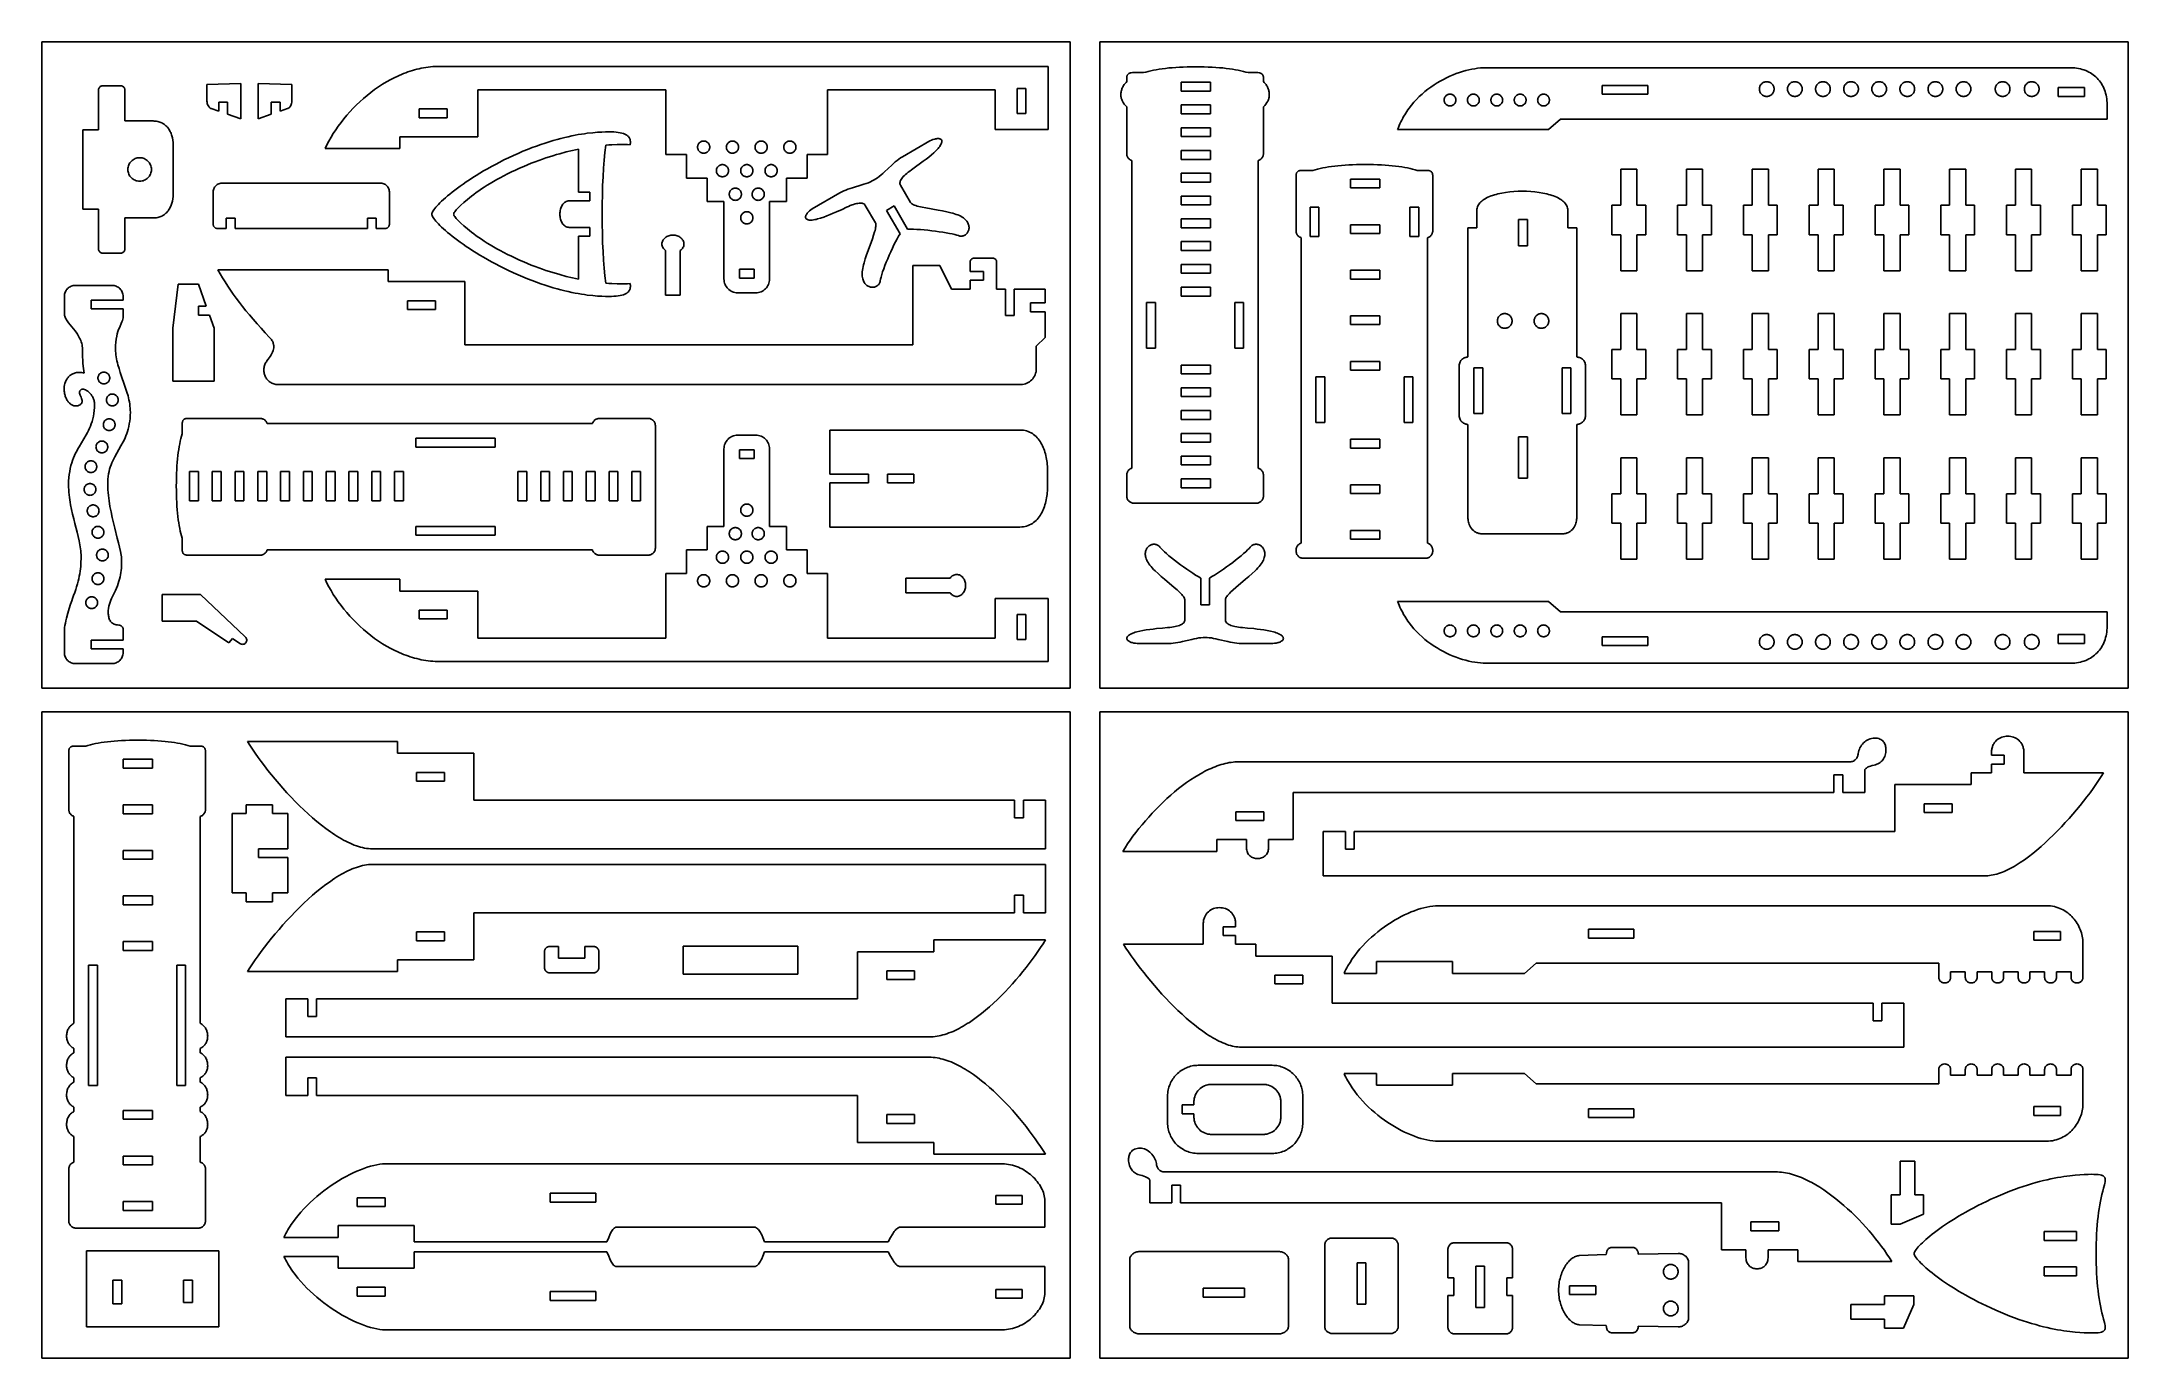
# Model space of a CAD drawing. Extents: x -4267 to 4267, y -2692 to 2692.
import ezdxf

# ---------------------------------------------------------------- set-up
doc = ezdxf.new("R2010")
doc.units = 0
doc.header["$MEASUREMENT"] = 0
doc.layers.get('0').update_dxf_attribs({"linetype": 'CONTINUOUS'})

msp = doc.modelspace()

# ---------------------------------------------------------------- linework, layer by layer
for p, q in [((-4267, 48.1), (-4267, 2692.4)), ((-4267, 2692.4), (-60.1, 2692.4)), ((-60.1, 2692.4), (-60.1, 48.1)), ((60.1, 2692.4), (4267, 2692.4)), ((60.1, 48.1), (60.1, 2692.4)), ((4267, 2692.4), (4267, 48.1)), ((-2796.1, 2558.6), (-2787.2, 2562.2)), ((-2787.2, 2562.2), (-2778.3, 2565.6)), ((-2778.3, 2565.6), (-2769.3, 2568.8)), ((-2769.3, 2568.8), (-2760.3, 2571.9)), ((-2760.3, 2571.9), (-2751.2, 2574.7)), ((-2751.2, 2574.7), (-2742.1, 2577.3)), ((-2742.1, 2577.3), (-2732.9, 2579.7)), ((-2732.9, 2579.7), (-2723.7, 2582)), ((-2723.7, 2582), (-2714.5, 2584)), ((-2714.5, 2584), (-2705.2, 2585.7)), ((-2705.2, 2585.7), (-2695.9, 2587.3)), ((-2695.9, 2587.3), (-2686.5, 2588.6)), ((-2686.5, 2588.6), (-2677.2, 2589.7)), ((-2677.2, 2589.7), (-2667.8, 2590.6)), ((-2667.8, 2590.6), (-2658.3, 2591.2)), ((-2658.3, 2591.2), (-2648.9, 2591.6)), ((-2648.9, 2591.6), (-2639.4, 2591.7)), ((-2639.4, 2591.7), (-151.3, 2591.7)), ((-151.3, 2591.7), (-151.3, 2333.3)), ((175, 2558.9), (176.3, 2560.4)), ((176.3, 2560.4), (177.8, 2561.7)), ((177.8, 2561.7), (179.5, 2562.8)), ((179.5, 2562.8), (181.4, 2563.8)), ((181.4, 2563.8), (183.5, 2564.5)), ((183.5, 2564.5), (185.7, 2565.1)), ((185.7, 2565.1), (188.2, 2565.6)), ((188.2, 2565.6), (193.8, 2565.9)), ((193.8, 2565.9), (239.9, 2565.9)), ((239.9, 2565.9), (249.1, 2568.6)), ((249.1, 2568.6), (258.9, 2571.2)), ((258.9, 2571.2), (269.2, 2573.7)), ((269.2, 2573.7), (280.1, 2576)), ((280.1, 2576), (291.4, 2578.1)), ((291.4, 2578.1), (303.3, 2580.1)), ((303.3, 2580.1), (315.7, 2581.9)), ((315.7, 2581.9), (328.7, 2583.5)), ((328.7, 2583.5), (342.2, 2585)), ((342.2, 2585), (356.3, 2586.3)), ((356.3, 2586.3), (371, 2587.4)), ((371, 2587.4), (386.2, 2588.3)), ((386.2, 2588.3), (402.1, 2589)), ((402.1, 2589), (418.5, 2589.5)), ((418.5, 2589.5), (435.6, 2589.8)), ((435.6, 2589.8), (453.3, 2589.9)), ((453.3, 2589.9), (470.9, 2589.8)), ((470.9, 2589.8), (488, 2589.5)), ((488, 2589.5), (504.4, 2589)), ((504.4, 2589), (520.3, 2588.3)), ((520.3, 2588.3), (535.5, 2587.4)), ((535.5, 2587.4), (550.2, 2586.3)), ((550.2, 2586.3), (564.3, 2585)), ((564.3, 2585), (577.8, 2583.5)), ((577.8, 2583.5), (590.8, 2581.9)), ((590.8, 2581.9), (603.2, 2580.1)), ((603.2, 2580.1), (615.1, 2578.1)), ((615.1, 2578.1), (626.5, 2576)), ((626.5, 2576), (637.3, 2573.7)), ((637.3, 2573.7), (647.6, 2571.2)), ((647.6, 2571.2), (657.4, 2568.6)), ((657.4, 2568.6), (666.7, 2565.9)), ((666.7, 2565.9), (706.7, 2565.9)), ((706.7, 2565.9), (712.3, 2565.6)), ((712.3, 2565.6), (714.7, 2565.1)), ((714.7, 2565.1), (717, 2564.5)), ((717, 2564.5), (719.1, 2563.8)), ((719.1, 2563.8), (721, 2562.8)), ((721, 2562.8), (722.7, 2561.7)), ((722.7, 2561.7), (724.2, 2560.4)), ((724.2, 2560.4), (725.5, 2558.9)), ((1505.3, 2556.7), (1518.4, 2561.8)), ((1518.4, 2561.8), (1531.4, 2566.4)), ((1531.4, 2566.4), (1544.2, 2570.5)), ((1544.2, 2570.5), (1557, 2574.2)), ((1557, 2574.2), (1569.6, 2577.3)), ((1569.6, 2577.3), (1581.9, 2579.9)), ((1581.9, 2579.9), (1594, 2582.1)), ((1594, 2582.1), (1605.8, 2583.8)), ((1605.8, 2583.8), (1617.4, 2585)), ((1617.4, 2585), (1628.5, 2585.7)), ((1628.5, 2585.7), (1639.3, 2585.9)), ((1639.3, 2585.9), (4031.2, 2585.9)), ((4031.2, 2585.9), (4039.6, 2585.7)), ((4039.6, 2585.7), (4047.8, 2585.2)), ((4047.8, 2585.2), (4055.8, 2584.3)), ((4055.8, 2584.3), (4063.6, 2583)), ((4063.6, 2583), (4071.2, 2581.4)), ((4071.2, 2581.4), (4078.6, 2579.5)), ((4078.6, 2579.5), (4085.8, 2577.3)), ((4085.8, 2577.3), (4092.8, 2574.7)), ((4092.8, 2574.7), (4099.5, 2571.8)), ((4099.5, 2571.8), (4106, 2568.6)), ((4106, 2568.6), (4112.2, 2565.1)), ((4112.2, 2565.1), (4118.2, 2561.3)), ((4118.2, 2561.3), (4124, 2557.2)), ((-4034.6, 2496.8), (-4034.8, 2494.4)), ((-4034.8, 2332.1), (-4034.8, 2494.4)), ((-4034.2, 2499.1), (-4034.6, 2496.8)), ((-4033.4, 2501.3), (-4034.2, 2499.1)), ((-4032.4, 2503.4), (-4033.4, 2501.3)), ((-4031, 2505.4), (-4032.4, 2503.4)), ((-4029.5, 2507.2), (-4031, 2505.4)), ((-4027.7, 2508.7), (-4029.5, 2507.2)), ((-4025.8, 2510), (-4027.7, 2508.7)), ((-4023.7, 2511.1), (-4025.8, 2510)), ((-4021.4, 2511.8), (-4023.7, 2511.1)), ((-4019.1, 2512.3), (-4021.4, 2511.8)), ((-4016.8, 2512.4), (-4019.1, 2512.3)), ((-4016.8, 2512.4), (-3944.6, 2512.4)), ((-3942.2, 2512.3), (-3944.6, 2512.4)), ((-3939.9, 2511.8), (-3942.2, 2512.3)), ((-3937.7, 2511.1), (-3939.9, 2511.8)), ((-3935.6, 2510), (-3937.7, 2511.1)), ((-3933.6, 2508.7), (-3935.6, 2510)), ((-3931.9, 2507.2), (-3933.6, 2508.7)), ((-3930.3, 2505.4), (-3931.9, 2507.2)), ((-3929, 2503.4), (-3930.3, 2505.4)), ((-3928, 2501.3), (-3929, 2503.4)), ((-3927.2, 2499.1), (-3928, 2501.3)), ((-3926.7, 2496.8), (-3927.2, 2499.1)), ((-3926.6, 2494.4), (-3926.7, 2496.8)), ((-3926.6, 2494.4), (-3926.6, 2368.2)), ((-3591.1, 2516.8), (-3452.9, 2520.9)), ((-3591.1, 2449.1), (-3591.1, 2516.8)), ((-3452.9, 2520.9), (-3452.9, 2376.7)), ((-3244, 2516.8), (-3382.2, 2520.9)), ((-3382.2, 2520.9), (-3382.2, 2376.7)), ((-3244, 2449.1), (-3244, 2516.8)), ((-2936.3, 2472.8), (-2921, 2484.9)), ((-2921, 2484.9), (-2905.4, 2496.6)), ((-2905.4, 2496.6), (-2889.4, 2507.8)), ((-2889.4, 2507.8), (-2873.1, 2518.4)), ((-2873.1, 2518.4), (-2856.5, 2528.5)), ((-2856.5, 2528.5), (-2839.6, 2537.9)), ((-2839.6, 2537.9), (-2822.4, 2546.7)), ((-2822.4, 2546.7), (-2813.7, 2550.8)), ((-2813.7, 2550.8), (-2804.9, 2554.8)), ((-2804.9, 2554.8), (-2796.1, 2558.6)), ((-2483.2, 2495.5), (-2483.2, 2303.2)), ((-1713.9, 2495.5), (-2483.2, 2495.5)), ((-1713.9, 2231.1), (-1713.9, 2495.5)), ((-1052.8, 2495.5), (-1052.8, 2231.1)), ((-367.7, 2495.5), (-1052.8, 2495.5)), ((-367.7, 2333.3), (-367.7, 2495.5)), ((-277.6, 2501.5), (-241.5, 2501.5)), ((-277.6, 2399.4), (-277.6, 2501.5)), ((-241.5, 2501.5), (-241.5, 2399.4)), ((146.8, 2475.7), (147.1, 2482.7)), ((146.9, 2472.3), (146.8, 2475.7)), ((147.1, 2482.7), (147.5, 2486.2)), ((147.5, 2486.2), (148.2, 2489.7)), ((148.2, 2489.7), (149, 2493.2)), ((149, 2493.2), (150, 2496.6)), ((150, 2496.6), (151.1, 2500.1)), ((151.1, 2500.1), (152.5, 2503.5)), ((152.5, 2503.5), (154.1, 2506.9)), ((154.1, 2506.9), (155.8, 2510.2)), ((155.8, 2510.2), (157.8, 2513.5)), ((157.8, 2513.5), (160, 2516.8)), ((160, 2516.8), (162.4, 2520)), ((162.4, 2520), (165, 2523.1)), ((165, 2523.1), (167.8, 2526.2)), ((167.8, 2526.2), (170.8, 2529.2)), ((170.8, 2543), (170.9, 2545.9)), ((170.8, 2529.2), (170.8, 2543)), ((170.9, 2545.9), (171.1, 2548.6)), ((171.1, 2548.6), (171.6, 2551)), ((171.6, 2551), (172.1, 2553.3)), ((172.1, 2553.3), (172.9, 2555.4)), ((172.9, 2555.4), (173.9, 2557.2)), ((173.9, 2557.2), (175, 2558.9)), ((393.2, 2490.7), (393.2, 2526.8)), ((393.2, 2526.8), (513.4, 2526.8)), ((513.4, 2490.7), (393.2, 2490.7)), ((513.4, 2526.8), (513.4, 2490.7)), ((725.5, 2558.9), (726.6, 2557.2)), ((726.6, 2557.2), (727.6, 2555.4)), ((727.6, 2555.4), (728.3, 2553.3)), ((728.3, 2553.3), (728.9, 2551)), ((728.9, 2551), (729.4, 2548.6)), ((729.4, 2548.6), (729.6, 2545.9)), ((729.6, 2545.9), (729.7, 2543)), ((729.7, 2543), (729.7, 2529.2)), ((729.7, 2529.2), (732.7, 2526.2)), ((732.7, 2526.2), (735.5, 2523.1)), ((735.5, 2523.1), (738.1, 2520)), ((738.1, 2520), (740.5, 2516.8)), ((740.5, 2516.8), (742.7, 2513.5)), ((742.7, 2513.5), (744.6, 2510.2)), ((744.6, 2510.2), (746.4, 2506.9)), ((746.4, 2506.9), (748, 2503.5)), ((748, 2503.5), (749.4, 2500.1)), ((749.4, 2500.1), (750.5, 2496.6)), ((750.5, 2496.6), (751.5, 2493.2)), ((751.5, 2493.2), (752.3, 2489.7)), ((752.3, 2489.7), (752.9, 2486.2)), ((752.9, 2486.2), (753.4, 2482.7)), ((753.4, 2482.7), (753.7, 2475.7)), ((753.7, 2475.7), (753.6, 2472.3)), ((1367.3, 2467.8), (1378.8, 2478.4)), ((1378.8, 2478.4), (1390.6, 2488.5)), ((1390.6, 2488.5), (1402.6, 2498.1)), ((1402.6, 2498.1), (1415, 2507.2)), ((1415, 2507.2), (1427.5, 2515.8)), ((1427.5, 2515.8), (1440.2, 2523.8)), ((1440.2, 2523.8), (1453.1, 2531.4)), ((1453.1, 2531.4), (1466.1, 2538.5)), ((1466.1, 2538.5), (1479.1, 2545.1)), ((1479.1, 2545.1), (1492.2, 2551.1)), ((1483.6, 2475.9), (1481.5, 2474.9)), ((1485.8, 2476.7), (1483.6, 2475.9)), ((1488.1, 2477.3), (1485.8, 2476.7)), ((1490.5, 2477.6), (1488.1, 2477.3)), ((1493, 2477.8), (1490.5, 2477.6)), ((1492.2, 2551.1), (1505.3, 2556.7)), ((1495.4, 2477.6), (1493, 2477.8)), ((1497.8, 2477.3), (1495.4, 2477.6)), ((1500.1, 2476.7), (1497.8, 2477.3)), ((1502.3, 2475.9), (1500.1, 2476.7)), ((1504.4, 2474.9), (1502.3, 2475.9)), ((1579.2, 2475.9), (1577.1, 2474.9)), ((1581.4, 2476.7), (1579.2, 2475.9)), ((1583.8, 2477.3), (1581.4, 2476.7)), ((1586.1, 2477.6), (1583.8, 2477.3)), ((1588.6, 2477.8), (1586.1, 2477.6)), ((1591.1, 2477.6), (1588.6, 2477.8)), ((1593.4, 2477.3), (1591.1, 2477.6)), ((1595.7, 2476.7), (1593.4, 2477.3)), ((1598, 2475.9), (1595.7, 2476.7)), ((1600.1, 2474.9), (1598, 2475.9)), ((1674.9, 2475.9), (1672.8, 2474.9)), ((1677.1, 2476.7), (1674.9, 2475.9)), ((1679.4, 2477.3), (1677.1, 2476.7)), ((1681.8, 2477.6), (1679.4, 2477.3)), ((1684.2, 2477.8), (1681.8, 2477.6)), ((1686.7, 2477.6), (1684.2, 2477.8)), ((1689.1, 2477.3), (1686.7, 2477.6)), ((1691.4, 2476.7), (1689.1, 2477.3)), ((1693.6, 2475.9), (1691.4, 2476.7)), ((1695.7, 2474.9), (1693.6, 2475.9)), ((1770.5, 2475.9), (1768.4, 2474.9)), ((1772.7, 2476.7), (1770.5, 2475.9)), ((1775, 2477.3), (1772.7, 2476.7)), ((1777.4, 2477.6), (1775, 2477.3)), ((1779.8, 2477.8), (1777.4, 2477.6)), ((1782.3, 2477.6), (1779.8, 2477.8)), ((1784.7, 2477.3), (1782.3, 2477.6)), ((1787, 2476.7), (1784.7, 2477.3)), ((1789.2, 2475.9), (1787, 2476.7)), ((1791.3, 2474.9), (1789.2, 2475.9)), ((1866.1, 2475.9), (1864, 2474.9)), ((1868.3, 2476.7), (1866.1, 2475.9)), ((1870.6, 2477.3), (1868.3, 2476.7)), ((1873, 2477.6), (1870.6, 2477.3)), ((1875.5, 2477.8), (1873, 2477.6)), ((1877.9, 2477.6), (1875.5, 2477.8)), ((1880.3, 2477.3), (1877.9, 2477.6)), ((1882.6, 2476.7), (1880.3, 2477.3)), ((1884.8, 2475.9), (1882.6, 2476.7)), ((1886.9, 2474.9), (1884.8, 2475.9)), ((2115.5, 2477.7), (2115.5, 2513.8)), ((2115.5, 2513.8), (2301.8, 2513.8)), ((2301.8, 2477.7), (2115.5, 2477.7)), ((2301.8, 2513.8), (2301.8, 2477.7)), ((2758.3, 2501.9), (2758.1, 2498.8)), ((2758.1, 2498.8), (2758.3, 2495.7)), ((2758.7, 2504.8), (2758.3, 2501.9)), ((2758.3, 2495.7), (2758.7, 2492.7)), ((2759.5, 2507.7), (2758.7, 2504.8)), ((2758.7, 2492.7), (2759.5, 2489.9)), ((2760.5, 2510.5), (2759.5, 2507.7)), ((2759.5, 2489.9), (2760.5, 2487.1)), ((2761.8, 2513.1), (2760.5, 2510.5)), ((2760.5, 2487.1), (2761.8, 2484.5)), ((2763.3, 2515.6), (2761.8, 2513.1)), ((2761.8, 2484.5), (2763.3, 2482)), ((2765, 2517.9), (2763.3, 2515.6)), ((2763.3, 2482), (2765, 2479.7)), ((2766.9, 2520), (2765, 2517.9)), ((2765, 2479.7), (2766.9, 2477.5)), ((2769.1, 2522), (2766.9, 2520)), ((2766.9, 2477.5), (2769.1, 2475.6)), ((2771.4, 2523.7), (2769.1, 2522)), ((2769.1, 2475.6), (2771.4, 2473.9)), ((2773.9, 2525.2), (2771.4, 2523.7)), ((2776.5, 2526.5), (2773.9, 2525.2)), ((2779.2, 2527.5), (2776.5, 2526.5)), ((2782.1, 2528.2), (2779.2, 2527.5)), ((2785.1, 2528.7), (2782.1, 2528.2)), ((2788.2, 2528.8), (2785.1, 2528.7)), ((2791.3, 2528.7), (2788.2, 2528.8)), ((2794.2, 2528.2), (2791.3, 2528.7)), ((2797.1, 2527.5), (2794.2, 2528.2)), ((2799.9, 2526.5), (2797.1, 2527.5)), ((2802.5, 2525.2), (2799.9, 2526.5)), ((2805, 2523.7), (2802.5, 2525.2)), ((2807.3, 2522), (2805, 2523.7)), ((2805, 2473.9), (2807.3, 2475.6)), ((2809.4, 2520), (2807.3, 2522)), ((2807.3, 2475.6), (2809.4, 2477.5)), ((2811.4, 2517.9), (2809.4, 2520)), ((2809.4, 2477.5), (2811.4, 2479.7)), ((2813.1, 2515.6), (2811.4, 2517.9)), ((2811.4, 2479.7), (2813.1, 2482)), ((2814.6, 2513.1), (2813.1, 2515.6)), ((2813.1, 2482), (2814.6, 2484.5)), ((2815.9, 2510.5), (2814.6, 2513.1)), ((2814.6, 2484.5), (2815.9, 2487.1)), ((2816.9, 2507.7), (2815.9, 2510.5)), ((2815.9, 2487.1), (2816.9, 2489.9)), ((2817.6, 2504.8), (2816.9, 2507.7)), ((2816.9, 2489.9), (2817.6, 2492.7)), ((2818.1, 2501.9), (2817.6, 2504.8)), ((2817.6, 2492.7), (2818.1, 2495.7)), ((2818.2, 2498.8), (2818.1, 2501.9)), ((2818.1, 2495.7), (2818.2, 2498.8)), ((2873.3, 2501.9), (2873.1, 2498.8)), ((2873.1, 2498.8), (2873.3, 2495.7)), ((2873.7, 2504.8), (2873.3, 2501.9)), ((2873.3, 2495.7), (2873.7, 2492.7)), ((2874.5, 2507.7), (2873.7, 2504.8)), ((2873.7, 2492.7), (2874.5, 2489.9)), ((2875.5, 2510.5), (2874.5, 2507.7)), ((2874.5, 2489.9), (2875.5, 2487.1)), ((2876.7, 2513.1), (2875.5, 2510.5)), ((2875.5, 2487.1), (2876.7, 2484.5)), ((2878.3, 2515.6), (2876.7, 2513.1)), ((2876.7, 2484.5), (2878.3, 2482)), ((2880, 2517.9), (2878.3, 2515.6)), ((2878.3, 2482), (2880, 2479.7)), ((2881.9, 2520), (2880, 2517.9)), ((2880, 2479.7), (2881.9, 2477.5)), ((2884.1, 2522), (2881.9, 2520)), ((2881.9, 2477.5), (2884.1, 2475.6)), ((2886.4, 2523.7), (2884.1, 2522)), ((2884.1, 2475.6), (2886.4, 2473.9)), ((2888.8, 2525.2), (2886.4, 2523.7)), ((2891.5, 2526.5), (2888.8, 2525.2)), ((2894.2, 2527.5), (2891.5, 2526.5)), ((2897.1, 2528.2), (2894.2, 2527.5)), ((2900.1, 2528.7), (2897.1, 2528.2)), ((2903.2, 2528.8), (2900.1, 2528.7)), ((2906.2, 2528.7), (2903.2, 2528.8)), ((2909.2, 2528.2), (2906.2, 2528.7)), ((2912.1, 2527.5), (2909.2, 2528.2)), ((2914.9, 2526.5), (2912.1, 2527.5)), ((2917.5, 2525.2), (2914.9, 2526.5)), ((2920, 2523.7), (2917.5, 2525.2)), ((2922.3, 2522), (2920, 2523.7)), ((2920, 2473.9), (2922.3, 2475.6)), ((2924.4, 2520), (2922.3, 2522)), ((2922.3, 2475.6), (2924.4, 2477.5)), ((2926.4, 2517.9), (2924.4, 2520)), ((2924.4, 2477.5), (2926.4, 2479.7)), ((2928.1, 2515.6), (2926.4, 2517.9)), ((2926.4, 2479.7), (2928.1, 2482)), ((2929.6, 2513.1), (2928.1, 2515.6)), ((2928.1, 2482), (2929.6, 2484.5)), ((2930.9, 2510.5), (2929.6, 2513.1)), ((2929.6, 2484.5), (2930.9, 2487.1)), ((2931.9, 2507.7), (2930.9, 2510.5)), ((2930.9, 2487.1), (2931.9, 2489.9)), ((2932.6, 2504.8), (2931.9, 2507.7)), ((2931.9, 2489.9), (2932.6, 2492.7)), ((2933.1, 2501.9), (2932.6, 2504.8)), ((2932.6, 2492.7), (2933.1, 2495.7)), ((2933.2, 2498.8), (2933.1, 2501.9)), ((2933.1, 2495.7), (2933.2, 2498.8)), ((2988.3, 2501.9), (2988.1, 2498.8)), ((2988.1, 2498.8), (2988.3, 2495.7)), ((2988.7, 2504.8), (2988.3, 2501.9)), ((2988.3, 2495.7), (2988.7, 2492.7)), ((2989.5, 2507.7), (2988.7, 2504.8)), ((2988.7, 2492.7), (2989.5, 2489.9)), ((2990.5, 2510.5), (2989.5, 2507.7)), ((2989.5, 2489.9), (2990.5, 2487.1)), ((2991.7, 2513.1), (2990.5, 2510.5)), ((2990.5, 2487.1), (2991.7, 2484.5)), ((2993.2, 2515.6), (2991.7, 2513.1)), ((2991.7, 2484.5), (2993.2, 2482)), ((2995, 2517.9), (2993.2, 2515.6)), ((2993.2, 2482), (2995, 2479.7)), ((2996.9, 2520), (2995, 2517.9)), ((2995, 2479.7), (2996.9, 2477.5)), ((2999, 2522), (2996.9, 2520)), ((2996.9, 2477.5), (2999, 2475.6)), ((3001.4, 2523.7), (2999, 2522)), ((2999, 2475.6), (3001.4, 2473.9)), ((3003.8, 2525.2), (3001.4, 2523.7)), ((3006.5, 2526.5), (3003.8, 2525.2)), ((3009.2, 2527.5), (3006.5, 2526.5)), ((3012.1, 2528.2), (3009.2, 2527.5)), ((3015.1, 2528.7), (3012.1, 2528.2)), ((3018.2, 2528.8), (3015.1, 2528.7)), ((3021.2, 2528.7), (3018.2, 2528.8)), ((3024.2, 2528.2), (3021.2, 2528.7)), ((3027.1, 2527.5), (3024.2, 2528.2)), ((3029.9, 2526.5), (3027.1, 2527.5)), ((3032.5, 2525.2), (3029.9, 2526.5)), ((3035, 2523.7), (3032.5, 2525.2)), ((3037.3, 2522), (3035, 2523.7)), ((3035, 2473.9), (3037.3, 2475.6)), ((3039.4, 2520), (3037.3, 2522)), ((3037.3, 2475.6), (3039.4, 2477.5)), ((3041.3, 2517.9), (3039.4, 2520)), ((3039.4, 2477.5), (3041.3, 2479.7)), ((3043.1, 2515.6), (3041.3, 2517.9)), ((3041.3, 2479.7), (3043.1, 2482)), ((3044.6, 2513.1), (3043.1, 2515.6)), ((3043.1, 2482), (3044.6, 2484.5)), ((3045.8, 2510.5), (3044.6, 2513.1)), ((3044.6, 2484.5), (3045.8, 2487.1)), ((3046.9, 2507.7), (3045.8, 2510.5)), ((3045.8, 2487.1), (3046.9, 2489.9)), ((3047.6, 2504.8), (3046.9, 2507.7)), ((3046.9, 2489.9), (3047.6, 2492.7)), ((3048.1, 2501.9), (3047.6, 2504.8)), ((3047.6, 2492.7), (3048.1, 2495.7)), ((3048.2, 2498.8), (3048.1, 2501.9)), ((3048.1, 2495.7), (3048.2, 2498.8)), ((3103.3, 2501.9), (3103.1, 2498.8)), ((3103.1, 2498.8), (3103.3, 2495.7)), ((3103.7, 2504.8), (3103.3, 2501.9)), ((3103.3, 2495.7), (3103.7, 2492.7)), ((3104.5, 2507.7), (3103.7, 2504.8)), ((3103.7, 2492.7), (3104.5, 2489.9)), ((3105.5, 2510.5), (3104.5, 2507.7)), ((3104.5, 2489.9), (3105.5, 2487.1)), ((3106.7, 2513.1), (3105.5, 2510.5)), ((3105.5, 2487.1), (3106.7, 2484.5)), ((3108.2, 2515.6), (3106.7, 2513.1)), ((3106.7, 2484.5), (3108.2, 2482)), ((3110, 2517.9), (3108.2, 2515.6)), ((3108.2, 2482), (3110, 2479.7)), ((3111.9, 2520), (3110, 2517.9)), ((3110, 2479.7), (3111.9, 2477.5)), ((3114, 2522), (3111.9, 2520)), ((3111.9, 2477.5), (3114, 2475.6)), ((3116.4, 2523.7), (3114, 2522)), ((3114, 2475.6), (3116.4, 2473.9)), ((3118.8, 2525.2), (3116.4, 2523.7)), ((3121.5, 2526.5), (3118.8, 2525.2)), ((3124.2, 2527.5), (3121.5, 2526.5)), ((3127.1, 2528.2), (3124.2, 2527.5)), ((3130.1, 2528.7), (3127.1, 2528.2)), ((3133.2, 2528.8), (3130.1, 2528.7)), ((3136.2, 2528.7), (3133.2, 2528.8)), ((3139.2, 2528.2), (3136.2, 2528.7)), ((3142.1, 2527.5), (3139.2, 2528.2)), ((3144.8, 2526.5), (3142.1, 2527.5)), ((3147.5, 2525.2), (3144.8, 2526.5)), ((3150, 2523.7), (3147.5, 2525.2)), ((3152.3, 2522), (3150, 2523.7)), ((3150, 2473.9), (3152.3, 2475.6)), ((3154.4, 2520), (3152.3, 2522)), ((3152.3, 2475.6), (3154.4, 2477.5)), ((3156.3, 2517.9), (3154.4, 2520)), ((3154.4, 2477.5), (3156.3, 2479.7)), ((3158.1, 2515.6), (3156.3, 2517.9)), ((3156.3, 2479.7), (3158.1, 2482)), ((3159.6, 2513.1), (3158.1, 2515.6)), ((3158.1, 2482), (3159.6, 2484.5)), ((3160.8, 2510.5), (3159.6, 2513.1)), ((3159.6, 2484.5), (3160.8, 2487.1)), ((3161.9, 2507.7), (3160.8, 2510.5)), ((3160.8, 2487.1), (3161.9, 2489.9)), ((3162.6, 2504.8), (3161.9, 2507.7)), ((3161.9, 2489.9), (3162.6, 2492.7)), ((3163, 2501.9), (3162.6, 2504.8)), ((3162.6, 2492.7), (3163, 2495.7)), ((3163.2, 2498.8), (3163, 2501.9)), ((3163, 2495.7), (3163.2, 2498.8)), ((3218.2, 2501.9), (3218.1, 2498.8)), ((3218.1, 2498.8), (3218.2, 2495.7)), ((3218.7, 2504.8), (3218.2, 2501.9)), ((3218.2, 2495.7), (3218.7, 2492.7)), ((3219.4, 2507.7), (3218.7, 2504.8)), ((3218.7, 2492.7), (3219.4, 2489.9)), ((3220.5, 2510.5), (3219.4, 2507.7)), ((3219.4, 2489.9), (3220.5, 2487.1)), ((3221.7, 2513.1), (3220.5, 2510.5)), ((3220.5, 2487.1), (3221.7, 2484.5)), ((3223.2, 2515.6), (3221.7, 2513.1)), ((3221.7, 2484.5), (3223.2, 2482)), ((3225, 2517.9), (3223.2, 2515.6)), ((3223.2, 2482), (3225, 2479.7)), ((3226.9, 2520), (3225, 2517.9)), ((3225, 2479.7), (3226.9, 2477.5)), ((3229, 2522), (3226.9, 2520)), ((3226.9, 2477.5), (3229, 2475.6)), ((3231.3, 2523.7), (3229, 2522)), ((3229, 2475.6), (3231.3, 2473.9)), ((3233.8, 2525.2), (3231.3, 2523.7)), ((3236.4, 2526.5), (3233.8, 2525.2)), ((3239.2, 2527.5), (3236.4, 2526.5)), ((3242.1, 2528.2), (3239.2, 2527.5)), ((3245.1, 2528.7), (3242.1, 2528.2)), ((3248.1, 2528.8), (3245.1, 2528.7)), ((3251.2, 2528.7), (3248.1, 2528.8)), ((3254.2, 2528.2), (3251.2, 2528.7)), ((3257.1, 2527.5), (3254.2, 2528.2)), ((3259.8, 2526.5), (3257.1, 2527.5)), ((3262.5, 2525.2), (3259.8, 2526.5)), ((3264.9, 2523.7), (3262.5, 2525.2)), ((3267.3, 2522), (3264.9, 2523.7)), ((3264.9, 2473.9), (3267.3, 2475.6)), ((3269.4, 2520), (3267.3, 2522)), ((3267.3, 2475.6), (3269.4, 2477.5)), ((3271.3, 2517.9), (3269.4, 2520)), ((3269.4, 2477.5), (3271.3, 2479.7)), ((3273.1, 2515.6), (3271.3, 2517.9)), ((3271.3, 2479.7), (3273.1, 2482)), ((3274.6, 2513.1), (3273.1, 2515.6)), ((3273.1, 2482), (3274.6, 2484.5)), ((3275.8, 2510.5), (3274.6, 2513.1)), ((3274.6, 2484.5), (3275.8, 2487.1)), ((3276.8, 2507.7), (3275.8, 2510.5)), ((3275.8, 2487.1), (3276.8, 2489.9)), ((3277.6, 2504.8), (3276.8, 2507.7)), ((3276.8, 2489.9), (3277.6, 2492.7)), ((3278, 2501.9), (3277.6, 2504.8)), ((3277.6, 2492.7), (3278, 2495.7)), ((3278.2, 2498.8), (3278, 2501.9)), ((3278, 2495.7), (3278.2, 2498.8)), ((3333.2, 2501.9), (3333.1, 2498.8)), ((3333.1, 2498.8), (3333.2, 2495.7)), ((3333.7, 2504.8), (3333.2, 2501.9)), ((3333.2, 2495.7), (3333.7, 2492.7)), ((3334.4, 2507.7), (3333.7, 2504.8)), ((3333.7, 2492.7), (3334.4, 2489.9)), ((3335.4, 2510.5), (3334.4, 2507.7)), ((3334.4, 2489.9), (3335.4, 2487.1)), ((3336.7, 2513.1), (3335.4, 2510.5)), ((3335.4, 2487.1), (3336.7, 2484.5)), ((3338.2, 2515.6), (3336.7, 2513.1)), ((3336.7, 2484.5), (3338.2, 2482)), ((3339.9, 2517.9), (3338.2, 2515.6)), ((3338.2, 2482), (3339.9, 2479.7)), ((3341.9, 2520), (3339.9, 2517.9)), ((3339.9, 2479.7), (3341.9, 2477.5)), ((3344, 2522), (3341.9, 2520)), ((3341.9, 2477.5), (3344, 2475.6)), ((3346.3, 2523.7), (3344, 2522)), ((3344, 2475.6), (3346.3, 2473.9)), ((3348.8, 2525.2), (3346.3, 2523.7)), ((3351.4, 2526.5), (3348.8, 2525.2)), ((3354.2, 2527.5), (3351.4, 2526.5)), ((3357.1, 2528.2), (3354.2, 2527.5)), ((3360.1, 2528.7), (3357.1, 2528.2)), ((3363.1, 2528.8), (3360.1, 2528.7)), ((3366.2, 2528.7), (3363.1, 2528.8)), ((3369.2, 2528.2), (3366.2, 2528.7)), ((3372.1, 2527.5), (3369.2, 2528.2)), ((3374.8, 2526.5), (3372.1, 2527.5)), ((3377.5, 2525.2), (3374.8, 2526.5)), ((3379.9, 2523.7), (3377.5, 2525.2)), ((3382.2, 2522), (3379.9, 2523.7)), ((3379.9, 2473.9), (3382.2, 2475.6)), ((3384.4, 2520), (3382.2, 2522)), ((3382.2, 2475.6), (3384.4, 2477.5)), ((3386.3, 2517.9), (3384.4, 2520)), ((3384.4, 2477.5), (3386.3, 2479.7)), ((3388.1, 2515.6), (3386.3, 2517.9)), ((3386.3, 2479.7), (3388.1, 2482)), ((3389.6, 2513.1), (3388.1, 2515.6)), ((3388.1, 2482), (3389.6, 2484.5)), ((3390.8, 2510.5), (3389.6, 2513.1)), ((3389.6, 2484.5), (3390.8, 2487.1)), ((3391.8, 2507.7), (3390.8, 2510.5)), ((3390.8, 2487.1), (3391.8, 2489.9)), ((3392.6, 2504.8), (3391.8, 2507.7)), ((3391.8, 2489.9), (3392.6, 2492.7)), ((3393, 2501.9), (3392.6, 2504.8)), ((3392.6, 2492.7), (3393, 2495.7)), ((3393.2, 2498.8), (3393, 2501.9)), ((3393, 2495.7), (3393.2, 2498.8)), ((3448.2, 2501.9), (3448.1, 2498.8)), ((3448.1, 2498.8), (3448.2, 2495.7)), ((3448.7, 2504.8), (3448.2, 2501.9)), ((3448.2, 2495.7), (3448.7, 2492.7)), ((3449.4, 2507.7), (3448.7, 2504.8)), ((3448.7, 2492.7), (3449.4, 2489.9)), ((3450.4, 2510.5), (3449.4, 2507.7)), ((3449.4, 2489.9), (3450.4, 2487.1)), ((3451.7, 2513.1), (3450.4, 2510.5)), ((3450.4, 2487.1), (3451.7, 2484.5)), ((3453.2, 2515.6), (3451.7, 2513.1)), ((3451.7, 2484.5), (3453.2, 2482)), ((3454.9, 2517.9), (3453.2, 2515.6)), ((3453.2, 2482), (3454.9, 2479.7)), ((3456.9, 2520), (3454.9, 2517.9)), ((3454.9, 2479.7), (3456.9, 2477.5)), ((3459, 2522), (3456.9, 2520)), ((3456.9, 2477.5), (3459, 2475.6)), ((3461.3, 2523.7), (3459, 2522)), ((3459, 2475.6), (3461.3, 2473.9)), ((3463.8, 2525.2), (3461.3, 2523.7)), ((3466.4, 2526.5), (3463.8, 2525.2)), ((3469.2, 2527.5), (3466.4, 2526.5)), ((3472.1, 2528.2), (3469.2, 2527.5)), ((3475.1, 2528.7), (3472.1, 2528.2)), ((3478.1, 2528.8), (3475.1, 2528.7)), ((3481.2, 2528.7), (3478.1, 2528.8)), ((3484.2, 2528.2), (3481.2, 2528.7)), ((3487.1, 2527.5), (3484.2, 2528.2)), ((3489.8, 2526.5), (3487.1, 2527.5)), ((3492.4, 2525.2), (3489.8, 2526.5)), ((3494.9, 2523.7), (3492.4, 2525.2)), ((3497.2, 2522), (3494.9, 2523.7)), ((3494.9, 2473.9), (3497.2, 2475.6)), ((3499.4, 2520), (3497.2, 2522)), ((3497.2, 2475.6), (3499.4, 2477.5)), ((3501.3, 2517.9), (3499.4, 2520)), ((3499.4, 2477.5), (3501.3, 2479.7)), ((3503, 2515.6), (3501.3, 2517.9)), ((3501.3, 2479.7), (3503, 2482)), ((3504.5, 2513.1), (3503, 2515.6)), ((3503, 2482), (3504.5, 2484.5)), ((3505.8, 2510.5), (3504.5, 2513.1)), ((3504.5, 2484.5), (3505.8, 2487.1)), ((3506.8, 2507.7), (3505.8, 2510.5)), ((3505.8, 2487.1), (3506.8, 2489.9)), ((3507.6, 2504.8), (3506.8, 2507.7)), ((3506.8, 2489.9), (3507.6, 2492.7)), ((3508, 2501.9), (3507.6, 2504.8)), ((3507.6, 2492.7), (3508, 2495.7)), ((3508.2, 2498.8), (3508, 2501.9)), ((3508, 2495.7), (3508.2, 2498.8)), ((3563.2, 2501.9), (3563.1, 2498.8)), ((3563.1, 2498.8), (3563.2, 2495.7)), ((3563.7, 2504.8), (3563.2, 2501.9)), ((3563.2, 2495.7), (3563.7, 2492.7)), ((3564.4, 2507.7), (3563.7, 2504.8)), ((3563.7, 2492.7), (3564.4, 2489.9)), ((3565.4, 2510.5), (3564.4, 2507.7)), ((3564.4, 2489.9), (3565.4, 2487.1)), ((3566.7, 2513.1), (3565.4, 2510.5)), ((3565.4, 2487.1), (3566.7, 2484.5)), ((3568.2, 2515.6), (3566.7, 2513.1)), ((3566.7, 2484.5), (3568.2, 2482)), ((3569.9, 2517.9), (3568.2, 2515.6)), ((3568.2, 2482), (3569.9, 2479.7)), ((3571.9, 2520), (3569.9, 2517.9)), ((3569.9, 2479.7), (3571.9, 2477.5)), ((3574, 2522), (3571.9, 2520)), ((3571.9, 2477.5), (3574, 2475.6)), ((3576.3, 2523.7), (3574, 2522)), ((3574, 2475.6), (3576.3, 2473.9)), ((3578.8, 2525.2), (3576.3, 2523.7)), ((3581.4, 2526.5), (3578.8, 2525.2)), ((3584.2, 2527.5), (3581.4, 2526.5)), ((3587.1, 2528.2), (3584.2, 2527.5)), ((3590, 2528.7), (3587.1, 2528.2)), ((3593.1, 2528.8), (3590, 2528.7)), ((3596.2, 2528.7), (3593.1, 2528.8)), ((3599.2, 2528.2), (3596.2, 2528.7)), ((3602, 2527.5), (3599.2, 2528.2)), ((3604.8, 2526.5), (3602, 2527.5)), ((3607.4, 2525.2), (3604.8, 2526.5)), ((3609.9, 2523.7), (3607.4, 2525.2)), ((3612.2, 2522), (3609.9, 2523.7)), ((3609.9, 2473.9), (3612.2, 2475.6)), ((3614.4, 2520), (3612.2, 2522)), ((3612.2, 2475.6), (3614.4, 2477.5)), ((3616.3, 2517.9), (3614.4, 2520)), ((3614.4, 2477.5), (3616.3, 2479.7)), ((3618, 2515.6), (3616.3, 2517.9)), ((3616.3, 2479.7), (3618, 2482)), ((3619.5, 2513.1), (3618, 2515.6)), ((3618, 2482), (3619.5, 2484.5)), ((3620.8, 2510.5), (3619.5, 2513.1)), ((3619.5, 2484.5), (3620.8, 2487.1)), ((3621.8, 2507.7), (3620.8, 2510.5)), ((3620.8, 2487.1), (3621.8, 2489.9)), ((3622.6, 2504.8), (3621.8, 2507.7)), ((3621.8, 2489.9), (3622.6, 2492.7)), ((3623, 2501.9), (3622.6, 2504.8)), ((3622.6, 2492.7), (3623, 2495.7)), ((3623.2, 2498.8), (3623, 2501.9)), ((3623, 2495.7), (3623.2, 2498.8)), ((3723.2, 2501.9), (3723.1, 2498.8)), ((3723.1, 2498.8), (3723.2, 2495.7)), ((3723.7, 2504.8), (3723.2, 2501.9)), ((3723.2, 2495.7), (3723.7, 2492.7)), ((3724.4, 2507.7), (3723.7, 2504.8)), ((3723.7, 2492.7), (3724.4, 2489.9)), ((3725.4, 2510.5), (3724.4, 2507.7)), ((3724.4, 2489.9), (3725.4, 2487.1)), ((3726.7, 2513.1), (3725.4, 2510.5)), ((3725.4, 2487.1), (3726.7, 2484.5)), ((3728.2, 2515.6), (3726.7, 2513.1)), ((3726.7, 2484.5), (3728.2, 2482)), ((3729.9, 2517.9), (3728.2, 2515.6)), ((3728.2, 2482), (3729.9, 2479.7)), ((3731.9, 2520), (3729.9, 2517.9)), ((3729.9, 2479.7), (3731.9, 2477.5)), ((3734, 2522), (3731.9, 2520)), ((3731.9, 2477.5), (3734, 2475.6)), ((3736.3, 2523.7), (3734, 2522)), ((3734, 2475.6), (3736.3, 2473.9)), ((3738.8, 2525.2), (3736.3, 2523.7)), ((3741.4, 2526.5), (3738.8, 2525.2)), ((3744.2, 2527.5), (3741.4, 2526.5)), ((3747.1, 2528.2), (3744.2, 2527.5)), ((3750.1, 2528.7), (3747.1, 2528.2)), ((3753.1, 2528.8), (3750.1, 2528.7)), ((3756.2, 2528.7), (3753.1, 2528.8)), ((3759.2, 2528.2), (3756.2, 2528.7)), ((3762.1, 2527.5), (3759.2, 2528.2)), ((3764.8, 2526.5), (3762.1, 2527.5)), ((3767.5, 2525.2), (3764.8, 2526.5)), ((3769.9, 2523.7), (3767.5, 2525.2)), ((3772.2, 2522), (3769.9, 2523.7)), ((3769.9, 2473.9), (3772.2, 2475.6)), ((3774.4, 2520), (3772.2, 2522)), ((3772.2, 2475.6), (3774.4, 2477.5)), ((3776.3, 2517.9), (3774.4, 2520)), ((3774.4, 2477.5), (3776.3, 2479.7)), ((3778.1, 2515.6), (3776.3, 2517.9)), ((3776.3, 2479.7), (3778.1, 2482)), ((3779.6, 2513.1), (3778.1, 2515.6)), ((3778.1, 2482), (3779.6, 2484.5)), ((3780.8, 2510.5), (3779.6, 2513.1)), ((3779.6, 2484.5), (3780.8, 2487.1)), ((3781.8, 2507.7), (3780.8, 2510.5)), ((3780.8, 2487.1), (3781.8, 2489.9)), ((3782.6, 2504.8), (3781.8, 2507.7)), ((3781.8, 2489.9), (3782.6, 2492.7)), ((3783, 2501.9), (3782.6, 2504.8)), ((3782.6, 2492.7), (3783, 2495.7)), ((3783.2, 2498.8), (3783, 2501.9)), ((3783, 2495.7), (3783.2, 2498.8)), ((3842.4, 2501.9), (3842.2, 2498.8)), ((3842.2, 2498.8), (3842.4, 2495.7)), ((3842.8, 2504.8), (3842.4, 2501.9)), ((3842.4, 2495.7), (3842.8, 2492.7)), ((3843.6, 2507.7), (3842.8, 2504.8)), ((3842.8, 2492.7), (3843.6, 2489.9)), ((3844.6, 2510.5), (3843.6, 2507.7)), ((3843.6, 2489.9), (3844.6, 2487.1)), ((3845.8, 2513.1), (3844.6, 2510.5)), ((3844.6, 2487.1), (3845.8, 2484.5)), ((3847.3, 2515.6), (3845.8, 2513.1)), ((3845.8, 2484.5), (3847.3, 2482)), ((3849.1, 2517.9), (3847.3, 2515.6)), ((3847.3, 2482), (3849.1, 2479.7)), ((3851, 2520), (3849.1, 2517.9)), ((3849.1, 2479.7), (3851, 2477.5)), ((3853.1, 2522), (3851, 2520)), ((3851, 2477.5), (3853.1, 2475.6)), ((3855.5, 2523.7), (3853.1, 2522)), ((3853.1, 2475.6), (3855.5, 2473.9)), ((3857.9, 2525.2), (3855.5, 2523.7)), ((3860.6, 2526.5), (3857.9, 2525.2)), ((3863.3, 2527.5), (3860.6, 2526.5)), ((3866.2, 2528.2), (3863.3, 2527.5)), ((3869.2, 2528.7), (3866.2, 2528.2)), ((3872.3, 2528.8), (3869.2, 2528.7)), ((3875.3, 2528.7), (3872.3, 2528.8)), ((3878.3, 2528.2), (3875.3, 2528.7)), ((3881.2, 2527.5), (3878.3, 2528.2)), ((3883.9, 2526.5), (3881.2, 2527.5)), ((3886.6, 2525.2), (3883.9, 2526.5)), ((3889.1, 2523.7), (3886.6, 2525.2)), ((3891.4, 2522), (3889.1, 2523.7)), ((3889.1, 2473.9), (3891.4, 2475.6)), ((3893.5, 2520), (3891.4, 2522)), ((3891.4, 2475.6), (3893.5, 2477.5)), ((3895.4, 2517.9), (3893.5, 2520)), ((3893.5, 2477.5), (3895.4, 2479.7)), ((3897.2, 2515.6), (3895.4, 2517.9)), ((3895.4, 2479.7), (3897.2, 2482)), ((3898.7, 2513.1), (3897.2, 2515.6)), ((3897.2, 2482), (3898.7, 2484.5)), ((3899.9, 2510.5), (3898.7, 2513.1)), ((3898.7, 2484.5), (3899.9, 2487.1)), ((3900.9, 2507.7), (3899.9, 2510.5)), ((3899.9, 2487.1), (3900.9, 2489.9)), ((3901.7, 2504.8), (3900.9, 2507.7)), ((3900.9, 2489.9), (3901.7, 2492.7)), ((3902.1, 2501.9), (3901.7, 2504.8)), ((3901.7, 2492.7), (3902.1, 2495.7)), ((3902.3, 2498.8), (3902.1, 2501.9)), ((3902.1, 2495.7), (3902.3, 2498.8)), ((3980.1, 2468.7), (3980.1, 2504.8)), ((3980.1, 2504.8), (4088.3, 2504.8)), ((4088.3, 2504.8), (4088.3, 2468.7)), ((4124, 2557.2), (4129.5, 2552.9)), ((4129.5, 2552.9), (4134.8, 2548.2)), ((4134.8, 2548.2), (4139.8, 2543.4)), ((4139.8, 2543.4), (4144.5, 2538.2)), ((4144.5, 2538.2), (4149, 2532.8)), ((4149, 2532.8), (4153.2, 2527.2)), ((4153.2, 2527.2), (4157.1, 2521.3)), ((4157.1, 2521.3), (4160.7, 2515.2)), ((4160.7, 2515.2), (4164, 2508.9)), ((4164, 2508.9), (4167, 2502.4)), ((4167, 2502.4), (4169.8, 2495.6)), ((4169.8, 2495.6), (4172.2, 2488.7)), ((4172.2, 2488.7), (4174.3, 2481.5)), ((4174.3, 2481.5), (4176.2, 2474.2)), ((-3590.8, 2444.6), (-3591.1, 2449.1)), ((-3589.9, 2440), (-3590.8, 2444.6)), ((-3588.5, 2435.5), (-3589.9, 2440)), ((-3586.5, 2431.1), (-3588.5, 2435.5)), ((-3584, 2427.1), (-3586.5, 2431.1)), ((-3582.6, 2425.3), (-3584, 2427.1)), ((-3581, 2423.6), (-3582.6, 2425.3)), ((-3579.4, 2422.2), (-3581, 2423.6)), ((-3577.6, 2420.9), (-3579.4, 2422.2)), ((-3575.7, 2419.8), (-3577.6, 2420.9)), ((-3573.7, 2418.9), (-3575.7, 2419.8)), ((-3543, 2408.2), (-3573.7, 2418.9)), ((-3543, 2445.8), (-3543, 2408.2)), ((-3507, 2445.8), (-3543, 2445.8)), ((-3507, 2395.6), (-3507, 2445.8)), ((-3452.9, 2376.7), (-3507, 2395.6)), ((-3382.2, 2376.7), (-3328.1, 2395.6)), ((-3328.1, 2395.6), (-3328.1, 2445.8)), ((-3328.1, 2445.8), (-3292.1, 2445.8)), ((-3292.1, 2445.8), (-3292.1, 2408.2)), ((-3292.1, 2408.2), (-3261.4, 2418.9)), ((-3261.4, 2418.9), (-3259.4, 2419.8)), ((-3259.4, 2419.8), (-3257.5, 2420.9)), ((-3257.5, 2420.9), (-3255.7, 2422.2)), ((-3255.7, 2422.2), (-3254.1, 2423.6)), ((-3254.1, 2423.6), (-3252.5, 2425.3)), ((-3252.5, 2425.3), (-3251.1, 2427.1)), ((-3251.1, 2427.1), (-3248.6, 2431.1)), ((-3248.6, 2431.1), (-3246.6, 2435.5)), ((-3246.6, 2435.5), (-3245.2, 2440)), ((-3245.2, 2440), (-3244.3, 2444.6)), ((-3244.3, 2444.6), (-3244, 2449.1)), ((-3031.2, 2376.9), (-3019, 2391.5)), ((-3019, 2391.5), (-3006.4, 2405.9)), ((-3006.4, 2405.9), (-2993.2, 2420)), ((-2993.2, 2420), (-2979.6, 2433.7)), ((-2979.6, 2433.7), (-2965.6, 2447.1)), ((-2965.6, 2447.1), (-2951.1, 2460.2)), ((-2951.1, 2460.2), (-2936.3, 2472.8)), ((-2723.6, 2381.4), (-2723.6, 2417.4)), ((-2723.6, 2417.4), (-2609.4, 2417.4)), ((-2609.4, 2417.4), (-2609.4, 2381.4)), ((-241.5, 2399.4), (-277.6, 2399.4)), ((147.2, 2468.9), (146.9, 2472.3)), ((147.7, 2465.5), (147.2, 2468.9)), ((148.3, 2462.2), (147.7, 2465.5)), ((149.2, 2459), (148.3, 2462.2)), ((150.3, 2455.8), (149.2, 2459)), ((151.6, 2452.6), (150.3, 2455.8)), ((153, 2449.5), (151.6, 2452.6)), ((156.4, 2443.4), (153, 2449.5)), ((160.5, 2437.4), (156.4, 2443.4)), ((165.3, 2431.6), (160.5, 2437.4)), ((170.8, 2425.9), (165.3, 2431.6)), ((170.8, 2234.1), (170.8, 2425.9)), ((393.2, 2433.7), (513.4, 2433.7)), ((393.2, 2397.6), (393.2, 2433.7)), ((513.4, 2397.6), (393.2, 2397.6)), ((513.4, 2433.7), (513.4, 2397.6)), ((735.1, 2431.6), (729.7, 2425.9)), ((729.7, 2425.9), (729.7, 2234.1)), ((739.9, 2437.4), (735.1, 2431.6)), ((744.1, 2443.4), (739.9, 2437.4)), ((747.5, 2449.5), (744.1, 2443.4)), ((748.9, 2452.6), (747.5, 2449.5)), ((750.2, 2455.8), (748.9, 2452.6)), ((751.3, 2459), (750.2, 2455.8)), ((752.1, 2462.2), (751.3, 2459)), ((752.8, 2465.5), (752.1, 2462.2)), ((753.3, 2468.9), (752.8, 2465.5)), ((753.6, 2472.3), (753.3, 2468.9)), ((1303.3, 2386.4), (1307.5, 2393.4)), ((1307.5, 2393.4), (1311.8, 2400.4)), ((1311.8, 2400.4), (1316.2, 2407.1)), ((1316.2, 2407.1), (1320.8, 2413.8)), ((1320.8, 2413.8), (1325.5, 2420.3)), ((1325.5, 2420.3), (1335.3, 2432.9)), ((1335.3, 2432.9), (1345.6, 2445.1)), ((1345.6, 2445.1), (1356.3, 2456.7)), ((1356.3, 2456.7), (1367.3, 2467.8)), ((1469.1, 2456.2), (1468.9, 2453.7)), ((1468.9, 2453.7), (1469.1, 2451.3)), ((1469.4, 2458.6), (1469.1, 2456.2)), ((1469.1, 2451.3), (1469.4, 2448.9)), ((1470, 2460.9), (1469.4, 2458.6)), ((1469.4, 2448.9), (1470, 2446.6)), ((1470.8, 2463.1), (1470, 2460.9)), ((1470, 2446.6), (1470.8, 2444.4)), ((1471.8, 2465.2), (1470.8, 2463.1)), ((1470.8, 2444.4), (1471.8, 2442.3)), ((1473, 2467.2), (1471.8, 2465.2)), ((1471.8, 2442.3), (1473, 2440.3)), ((1474.4, 2469), (1473, 2467.2)), ((1473, 2440.3), (1474.4, 2438.4)), ((1476, 2470.7), (1474.4, 2469)), ((1474.4, 2438.4), (1476, 2436.7)), ((1477.7, 2472.3), (1476, 2470.7)), ((1476, 2436.7), (1477.7, 2435.2)), ((1479.5, 2473.6), (1477.7, 2472.3)), ((1477.7, 2435.2), (1479.5, 2433.8)), ((1481.5, 2474.9), (1479.5, 2473.6)), ((1479.5, 2433.8), (1481.5, 2432.6)), ((1481.5, 2432.6), (1483.6, 2431.6)), ((1483.6, 2431.6), (1485.8, 2430.8)), ((1485.8, 2430.8), (1488.1, 2430.2)), ((1488.1, 2430.2), (1490.5, 2429.8)), ((1490.5, 2429.8), (1493, 2429.7)), ((1493, 2429.7), (1495.4, 2429.8)), ((1495.4, 2429.8), (1497.8, 2430.2)), ((1497.8, 2430.2), (1500.1, 2430.8)), ((1500.1, 2430.8), (1502.3, 2431.6)), ((1502.3, 2431.6), (1504.4, 2432.6)), ((1506.4, 2473.6), (1504.4, 2474.9)), ((1504.4, 2432.6), (1506.4, 2433.8)), ((1508.3, 2472.3), (1506.4, 2473.6)), ((1506.4, 2433.8), (1508.3, 2435.2)), ((1510, 2470.7), (1508.3, 2472.3)), ((1508.3, 2435.2), (1510, 2436.7)), ((1511.5, 2469), (1510, 2470.7)), ((1510, 2436.7), (1511.5, 2438.4)), ((1512.9, 2467.2), (1511.5, 2469)), ((1511.5, 2438.4), (1512.9, 2440.3)), ((1514.1, 2465.2), (1512.9, 2467.2)), ((1512.9, 2440.3), (1514.1, 2442.3)), ((1515.1, 2463.1), (1514.1, 2465.2)), ((1514.1, 2442.3), (1515.1, 2444.4)), ((1515.9, 2460.9), (1515.1, 2463.1)), ((1515.1, 2444.4), (1515.9, 2446.6)), ((1516.5, 2458.6), (1515.9, 2460.9)), ((1515.9, 2446.6), (1516.5, 2448.9)), ((1516.9, 2456.2), (1516.5, 2458.6)), ((1516.5, 2448.9), (1516.9, 2451.3)), ((1517, 2453.7), (1516.9, 2456.2)), ((1516.9, 2451.3), (1517, 2453.7)), ((1564.7, 2456.2), (1564.6, 2453.7)), ((1564.6, 2453.7), (1564.7, 2451.3)), ((1565, 2458.6), (1564.7, 2456.2)), ((1564.7, 2451.3), (1565, 2448.9)), ((1565.6, 2460.9), (1565, 2458.6)), ((1565, 2448.9), (1565.6, 2446.6)), ((1566.4, 2463.1), (1565.6, 2460.9)), ((1565.6, 2446.6), (1566.4, 2444.4)), ((1567.5, 2465.2), (1566.4, 2463.1)), ((1566.4, 2444.4), (1567.5, 2442.3)), ((1568.7, 2467.2), (1567.5, 2465.2)), ((1567.5, 2442.3), (1568.7, 2440.3)), ((1570, 2469), (1568.7, 2467.2)), ((1568.7, 2440.3), (1570, 2438.4)), ((1571.6, 2470.7), (1570, 2469)), ((1570, 2438.4), (1571.6, 2436.7)), ((1573.3, 2472.3), (1571.6, 2470.7)), ((1571.6, 2436.7), (1573.3, 2435.2)), ((1575.2, 2473.6), (1573.3, 2472.3)), ((1573.3, 2435.2), (1575.2, 2433.8)), ((1577.1, 2474.9), (1575.2, 2473.6)), ((1575.2, 2433.8), (1577.1, 2432.6)), ((1577.1, 2432.6), (1579.2, 2431.6)), ((1579.2, 2431.6), (1581.4, 2430.8)), ((1581.4, 2430.8), (1583.8, 2430.2)), ((1583.8, 2430.2), (1586.1, 2429.8)), ((1586.1, 2429.8), (1588.6, 2429.7)), ((1588.6, 2429.7), (1591.1, 2429.8)), ((1591.1, 2429.8), (1593.4, 2430.2)), ((1593.4, 2430.2), (1595.7, 2430.8)), ((1595.7, 2430.8), (1598, 2431.6)), ((1598, 2431.6), (1600.1, 2432.6)), ((1602, 2473.6), (1600.1, 2474.9)), ((1600.1, 2432.6), (1602, 2433.8)), ((1603.9, 2472.3), (1602, 2473.6)), ((1602, 2433.8), (1603.9, 2435.2)), ((1605.6, 2470.7), (1603.9, 2472.3)), ((1603.9, 2435.2), (1605.6, 2436.7)), ((1607.1, 2469), (1605.6, 2470.7)), ((1605.6, 2436.7), (1607.1, 2438.4)), ((1608.5, 2467.2), (1607.1, 2469)), ((1607.1, 2438.4), (1608.5, 2440.3)), ((1609.7, 2465.2), (1608.5, 2467.2)), ((1608.5, 2440.3), (1609.7, 2442.3)), ((1610.7, 2463.1), (1609.7, 2465.2)), ((1609.7, 2442.3), (1610.7, 2444.4)), ((1611.6, 2460.9), (1610.7, 2463.1)), ((1610.7, 2444.4), (1611.6, 2446.6)), ((1612.1, 2458.6), (1611.6, 2460.9)), ((1611.6, 2446.6), (1612.1, 2448.9)), ((1612.5, 2456.2), (1612.1, 2458.6)), ((1612.1, 2448.9), (1612.5, 2451.3)), ((1612.6, 2453.7), (1612.5, 2456.2)), ((1612.5, 2451.3), (1612.6, 2453.7)), ((1660.3, 2456.2), (1660.2, 2453.7)), ((1660.2, 2453.7), (1660.3, 2451.3)), ((1660.7, 2458.6), (1660.3, 2456.2)), ((1660.3, 2451.3), (1660.7, 2448.9)), ((1661.3, 2460.9), (1660.7, 2458.6)), ((1660.7, 2448.9), (1661.3, 2446.6)), ((1662.1, 2463.1), (1661.3, 2460.9)), ((1661.3, 2446.6), (1662.1, 2444.4)), ((1663.1, 2465.2), (1662.1, 2463.1)), ((1662.1, 2444.4), (1663.1, 2442.3)), ((1664.3, 2467.2), (1663.1, 2465.2)), ((1663.1, 2442.3), (1664.3, 2440.3)), ((1665.7, 2469), (1664.3, 2467.2)), ((1664.3, 2440.3), (1665.7, 2438.4)), ((1667.2, 2470.7), (1665.7, 2469)), ((1665.7, 2438.4), (1667.2, 2436.7)), ((1668.9, 2472.3), (1667.2, 2470.7)), ((1667.2, 2436.7), (1668.9, 2435.2)), ((1670.8, 2473.6), (1668.9, 2472.3)), ((1668.9, 2435.2), (1670.8, 2433.8)), ((1672.8, 2474.9), (1670.8, 2473.6)), ((1670.8, 2433.8), (1672.8, 2432.6)), ((1672.8, 2432.6), (1674.9, 2431.6)), ((1674.9, 2431.6), (1677.1, 2430.8)), ((1677.1, 2430.8), (1679.4, 2430.2)), ((1679.4, 2430.2), (1681.8, 2429.8)), ((1681.8, 2429.8), (1684.2, 2429.7)), ((1684.2, 2429.7), (1686.7, 2429.8)), ((1686.7, 2429.8), (1689.1, 2430.2)), ((1689.1, 2430.2), (1691.4, 2430.8)), ((1691.4, 2430.8), (1693.6, 2431.6)), ((1693.6, 2431.6), (1695.7, 2432.6)), ((1697.7, 2473.6), (1695.7, 2474.9)), ((1695.7, 2432.6), (1697.7, 2433.8)), ((1699.5, 2472.3), (1697.7, 2473.6)), ((1697.7, 2433.8), (1699.5, 2435.2)), ((1701.2, 2470.7), (1699.5, 2472.3)), ((1699.5, 2435.2), (1701.2, 2436.7)), ((1702.8, 2469), (1701.2, 2470.7)), ((1701.2, 2436.7), (1702.8, 2438.4)), ((1704.1, 2467.2), (1702.8, 2469)), ((1702.8, 2438.4), (1704.1, 2440.3)), ((1705.4, 2465.2), (1704.1, 2467.2)), ((1704.1, 2440.3), (1705.4, 2442.3)), ((1706.4, 2463.1), (1705.4, 2465.2)), ((1705.4, 2442.3), (1706.4, 2444.4)), ((1707.2, 2460.9), (1706.4, 2463.1)), ((1706.4, 2444.4), (1707.2, 2446.6)), ((1707.8, 2458.6), (1707.2, 2460.9)), ((1707.2, 2446.6), (1707.8, 2448.9)), ((1708.1, 2456.2), (1707.8, 2458.6)), ((1707.8, 2448.9), (1708.1, 2451.3)), ((1708.3, 2453.7), (1708.1, 2456.2)), ((1708.1, 2451.3), (1708.3, 2453.7)), ((1755.9, 2456.2), (1755.8, 2453.7)), ((1755.8, 2453.7), (1755.9, 2451.3)), ((1756.3, 2458.6), (1755.9, 2456.2)), ((1755.9, 2451.3), (1756.3, 2448.9)), ((1756.9, 2460.9), (1756.3, 2458.6)), ((1756.3, 2448.9), (1756.9, 2446.6)), ((1757.7, 2463.1), (1756.9, 2460.9)), ((1756.9, 2446.6), (1757.7, 2444.4)), ((1758.7, 2465.2), (1757.7, 2463.1)), ((1757.7, 2444.4), (1758.7, 2442.3)), ((1759.9, 2467.2), (1758.7, 2465.2)), ((1758.7, 2442.3), (1759.9, 2440.3)), ((1761.3, 2469), (1759.9, 2467.2)), ((1759.9, 2440.3), (1761.3, 2438.4)), ((1762.8, 2470.7), (1761.3, 2469)), ((1761.3, 2438.4), (1762.8, 2436.7)), ((1764.5, 2472.3), (1762.8, 2470.7)), ((1762.8, 2436.7), (1764.5, 2435.2)), ((1766.4, 2473.6), (1764.5, 2472.3)), ((1764.5, 2435.2), (1766.4, 2433.8)), ((1768.4, 2474.9), (1766.4, 2473.6)), ((1766.4, 2433.8), (1768.4, 2432.6)), ((1768.4, 2432.6), (1770.5, 2431.6)), ((1770.5, 2431.6), (1772.7, 2430.8)), ((1772.7, 2430.8), (1775, 2430.2)), ((1775, 2430.2), (1777.4, 2429.8)), ((1777.4, 2429.8), (1779.8, 2429.7)), ((1779.8, 2429.7), (1782.3, 2429.8)), ((1782.3, 2429.8), (1784.7, 2430.2)), ((1784.7, 2430.2), (1787, 2430.8)), ((1787, 2430.8), (1789.2, 2431.6)), ((1789.2, 2431.6), (1791.3, 2432.6)), ((1793.3, 2473.6), (1791.3, 2474.9)), ((1791.3, 2432.6), (1793.3, 2433.8)), ((1795.1, 2472.3), (1793.3, 2473.6)), ((1793.3, 2433.8), (1795.1, 2435.2)), ((1796.8, 2470.7), (1795.1, 2472.3)), ((1795.1, 2435.2), (1796.8, 2436.7)), ((1798.4, 2469), (1796.8, 2470.7)), ((1796.8, 2436.7), (1798.4, 2438.4)), ((1799.8, 2467.2), (1798.4, 2469)), ((1798.4, 2438.4), (1799.8, 2440.3)), ((1801, 2465.2), (1799.8, 2467.2)), ((1799.8, 2440.3), (1801, 2442.3)), ((1802, 2463.1), (1801, 2465.2)), ((1801, 2442.3), (1802, 2444.4)), ((1802.8, 2460.9), (1802, 2463.1)), ((1802, 2444.4), (1802.8, 2446.6)), ((1803.4, 2458.6), (1802.8, 2460.9)), ((1802.8, 2446.6), (1803.4, 2448.9)), ((1803.7, 2456.2), (1803.4, 2458.6)), ((1803.4, 2448.9), (1803.7, 2451.3)), ((1803.9, 2453.7), (1803.7, 2456.2)), ((1803.7, 2451.3), (1803.9, 2453.7)), ((1851.5, 2456.2), (1851.4, 2453.7)), ((1851.4, 2453.7), (1851.5, 2451.3)), ((1851.9, 2458.6), (1851.5, 2456.2)), ((1851.5, 2451.3), (1851.9, 2448.9)), ((1852.5, 2460.9), (1851.9, 2458.6)), ((1851.9, 2448.9), (1852.5, 2446.6)), ((1853.3, 2463.1), (1852.5, 2460.9)), ((1852.5, 2446.6), (1853.3, 2444.4)), ((1854.3, 2465.2), (1853.3, 2463.1)), ((1853.3, 2444.4), (1854.3, 2442.3)), ((1855.5, 2467.2), (1854.3, 2465.2)), ((1854.3, 2442.3), (1855.5, 2440.3)), ((1856.9, 2469), (1855.5, 2467.2)), ((1855.5, 2440.3), (1856.9, 2438.4)), ((1858.5, 2470.7), (1856.9, 2469)), ((1856.9, 2438.4), (1858.5, 2436.7)), ((1860.2, 2472.3), (1858.5, 2470.7)), ((1858.5, 2436.7), (1860.2, 2435.2)), ((1862, 2473.6), (1860.2, 2472.3)), ((1860.2, 2435.2), (1862, 2433.8)), ((1864, 2474.9), (1862, 2473.6)), ((1862, 2433.8), (1864, 2432.6)), ((1864, 2432.6), (1866.1, 2431.6)), ((1866.1, 2431.6), (1868.3, 2430.8)), ((1868.3, 2430.8), (1870.6, 2430.2)), ((1870.6, 2430.2), (1873, 2429.8)), ((1873, 2429.8), (1875.5, 2429.7)), ((1875.5, 2429.7), (1877.9, 2429.8)), ((1877.9, 2429.8), (1880.3, 2430.2)), ((1880.3, 2430.2), (1882.6, 2430.8)), ((1882.6, 2430.8), (1884.8, 2431.6)), ((1884.8, 2431.6), (1886.9, 2432.6)), ((1888.9, 2473.6), (1886.9, 2474.9)), ((1886.9, 2432.6), (1888.9, 2433.8)), ((1890.7, 2472.3), (1888.9, 2473.6)), ((1888.9, 2433.8), (1890.7, 2435.2)), ((1892.5, 2470.7), (1890.7, 2472.3)), ((1890.7, 2435.2), (1892.5, 2436.7)), ((1894, 2469), (1892.5, 2470.7)), ((1892.5, 2436.7), (1894, 2438.4)), ((1895.4, 2467.2), (1894, 2469)), ((1894, 2438.4), (1895.4, 2440.3)), ((1896.6, 2465.2), (1895.4, 2467.2)), ((1895.4, 2440.3), (1896.6, 2442.3)), ((1897.6, 2463.1), (1896.6, 2465.2)), ((1896.6, 2442.3), (1897.6, 2444.4)), ((1898.4, 2460.9), (1897.6, 2463.1)), ((1897.6, 2444.4), (1898.4, 2446.6)), ((1899, 2458.6), (1898.4, 2460.9)), ((1898.4, 2446.6), (1899, 2448.9)), ((1899.4, 2456.2), (1899, 2458.6)), ((1899, 2448.9), (1899.4, 2451.3)), ((1899.5, 2453.7), (1899.4, 2456.2)), ((1899.4, 2451.3), (1899.5, 2453.7)), ((2771.4, 2473.9), (2773.9, 2472.4)), ((2773.9, 2472.4), (2776.5, 2471.1)), ((2776.5, 2471.1), (2779.2, 2470.1)), ((2779.2, 2470.1), (2782.1, 2469.4)), ((2782.1, 2469.4), (2785.1, 2468.9)), ((2785.1, 2468.9), (2788.2, 2468.7)), ((2788.2, 2468.7), (2791.3, 2468.9)), ((2791.3, 2468.9), (2794.2, 2469.4)), ((2794.2, 2469.4), (2797.1, 2470.1)), ((2797.1, 2470.1), (2799.9, 2471.1)), ((2799.9, 2471.1), (2802.5, 2472.4)), ((2802.5, 2472.4), (2805, 2473.9)), ((2886.4, 2473.9), (2888.8, 2472.4)), ((2888.8, 2472.4), (2891.5, 2471.1)), ((2891.5, 2471.1), (2894.2, 2470.1)), ((2894.2, 2470.1), (2897.1, 2469.4)), ((2897.1, 2469.4), (2900.1, 2468.9)), ((2900.1, 2468.9), (2903.2, 2468.7)), ((2903.2, 2468.7), (2906.2, 2468.9)), ((2906.2, 2468.9), (2909.2, 2469.4)), ((2909.2, 2469.4), (2912.1, 2470.1)), ((2912.1, 2470.1), (2914.9, 2471.1)), ((2914.9, 2471.1), (2917.5, 2472.4)), ((2917.5, 2472.4), (2920, 2473.9)), ((3001.4, 2473.9), (3003.8, 2472.4)), ((3003.8, 2472.4), (3006.5, 2471.1)), ((3006.5, 2471.1), (3009.2, 2470.1)), ((3009.2, 2470.1), (3012.1, 2469.4)), ((3012.1, 2469.4), (3015.1, 2468.9)), ((3015.1, 2468.9), (3018.2, 2468.7)), ((3018.2, 2468.7), (3021.2, 2468.9)), ((3021.2, 2468.9), (3024.2, 2469.4)), ((3024.2, 2469.4), (3027.1, 2470.1)), ((3027.1, 2470.1), (3029.9, 2471.1)), ((3029.9, 2471.1), (3032.5, 2472.4)), ((3032.5, 2472.4), (3035, 2473.9)), ((3116.4, 2473.9), (3118.8, 2472.4)), ((3118.8, 2472.4), (3121.5, 2471.1)), ((3121.5, 2471.1), (3124.2, 2470.1)), ((3124.2, 2470.1), (3127.1, 2469.4)), ((3127.1, 2469.4), (3130.1, 2468.9)), ((3130.1, 2468.9), (3133.2, 2468.7)), ((3133.2, 2468.7), (3136.2, 2468.9)), ((3136.2, 2468.9), (3139.2, 2469.4)), ((3139.2, 2469.4), (3142.1, 2470.1)), ((3142.1, 2470.1), (3144.8, 2471.1)), ((3144.8, 2471.1), (3147.5, 2472.4)), ((3147.5, 2472.4), (3150, 2473.9)), ((3231.3, 2473.9), (3233.8, 2472.4)), ((3233.8, 2472.4), (3236.4, 2471.1)), ((3236.4, 2471.1), (3239.2, 2470.1)), ((3239.2, 2470.1), (3242.1, 2469.4)), ((3242.1, 2469.4), (3245.1, 2468.9)), ((3245.1, 2468.9), (3248.1, 2468.7)), ((3248.1, 2468.7), (3251.2, 2468.9)), ((3251.2, 2468.9), (3254.2, 2469.4)), ((3254.2, 2469.4), (3257.1, 2470.1)), ((3257.1, 2470.1), (3259.8, 2471.1)), ((3259.8, 2471.1), (3262.5, 2472.4)), ((3262.5, 2472.4), (3264.9, 2473.9)), ((3346.3, 2473.9), (3348.8, 2472.4)), ((3348.8, 2472.4), (3351.4, 2471.1)), ((3351.4, 2471.1), (3354.2, 2470.1)), ((3354.2, 2470.1), (3357.1, 2469.4)), ((3357.1, 2469.4), (3360.1, 2468.9)), ((3360.1, 2468.9), (3363.1, 2468.7)), ((3363.1, 2468.7), (3366.2, 2468.9)), ((3366.2, 2468.9), (3369.2, 2469.4)), ((3369.2, 2469.4), (3372.1, 2470.1)), ((3372.1, 2470.1), (3374.8, 2471.1)), ((3374.8, 2471.1), (3377.5, 2472.4)), ((3377.5, 2472.4), (3379.9, 2473.9)), ((3461.3, 2473.9), (3463.8, 2472.4)), ((3463.8, 2472.4), (3466.4, 2471.1)), ((3466.4, 2471.1), (3469.2, 2470.1)), ((3469.2, 2470.1), (3472.1, 2469.4)), ((3472.1, 2469.4), (3475.1, 2468.9)), ((3475.1, 2468.9), (3478.1, 2468.7)), ((3478.1, 2468.7), (3481.2, 2468.9)), ((3481.2, 2468.9), (3484.2, 2469.4)), ((3484.2, 2469.4), (3487.1, 2470.1)), ((3487.1, 2470.1), (3489.8, 2471.1)), ((3489.8, 2471.1), (3492.4, 2472.4)), ((3492.4, 2472.4), (3494.9, 2473.9)), ((3576.3, 2473.9), (3578.8, 2472.4)), ((3578.8, 2472.4), (3581.4, 2471.1)), ((3581.4, 2471.1), (3584.2, 2470.1)), ((3584.2, 2470.1), (3587.1, 2469.4)), ((3587.1, 2469.4), (3590, 2468.9)), ((3590, 2468.9), (3593.1, 2468.7)), ((3593.1, 2468.7), (3596.2, 2468.9)), ((3596.2, 2468.9), (3599.2, 2469.4)), ((3599.2, 2469.4), (3602, 2470.1)), ((3602, 2470.1), (3604.8, 2471.1)), ((3604.8, 2471.1), (3607.4, 2472.4)), ((3607.4, 2472.4), (3609.9, 2473.9)), ((3736.3, 2473.9), (3738.8, 2472.4)), ((3738.8, 2472.4), (3741.4, 2471.1)), ((3741.4, 2471.1), (3744.2, 2470.1)), ((3744.2, 2470.1), (3747.1, 2469.4)), ((3747.1, 2469.4), (3750.1, 2468.9)), ((3750.1, 2468.9), (3753.1, 2468.7)), ((3753.1, 2468.7), (3756.2, 2468.9)), ((3756.2, 2468.9), (3759.2, 2469.4)), ((3759.2, 2469.4), (3762.1, 2470.1)), ((3762.1, 2470.1), (3764.8, 2471.1)), ((3764.8, 2471.1), (3767.5, 2472.4)), ((3767.5, 2472.4), (3769.9, 2473.9)), ((3855.5, 2473.9), (3857.9, 2472.4)), ((3857.9, 2472.4), (3860.6, 2471.1)), ((3860.6, 2471.1), (3863.3, 2470.1)), ((3863.3, 2470.1), (3866.2, 2469.4)), ((3866.2, 2469.4), (3869.2, 2468.9)), ((3869.2, 2468.9), (3872.3, 2468.7)), ((3872.3, 2468.7), (3875.3, 2468.9)), ((3875.3, 2468.9), (3878.3, 2469.4)), ((3878.3, 2469.4), (3881.2, 2470.1)), ((3881.2, 2470.1), (3883.9, 2471.1)), ((3883.9, 2471.1), (3886.6, 2472.4)), ((3886.6, 2472.4), (3889.1, 2473.9)), ((4088.3, 2468.7), (3980.1, 2468.7)), ((4176.2, 2474.2), (4177.6, 2466.7)), ((4177.6, 2466.7), (4178.8, 2459.1)), ((4178.8, 2459.1), (4179.7, 2451.2)), ((4179.7, 2451.2), (4180.2, 2443.2)), ((4180.2, 2443.2), (4180.3, 2435.1)), ((4180.3, 2435.1), (4180.3, 2375.6)), ((-4098.5, 2332.1), (-4034.8, 2332.1)), ((-4098.5, 2007.6), (-4098.5, 2332.1)), ((-3926.6, 2368.2), (-3811.8, 2368.2)), ((-3811.8, 2368.2), (-3806.8, 2368)), ((-3806.8, 2368), (-3801.9, 2367.7)), ((-3801.9, 2367.7), (-3797.2, 2367)), ((-3797.2, 2367), (-3792.7, 2366.1)), ((-3792.7, 2366.1), (-3788.3, 2365)), ((-3788.3, 2365), (-3784.1, 2363.7)), ((-3784.1, 2363.7), (-3780, 2362.1)), ((-3780, 2362.1), (-3776.1, 2360.3)), ((-3776.1, 2360.3), (-3772.3, 2358.3)), ((-3772.3, 2358.3), (-3768.7, 2356.1)), ((-3768.7, 2356.1), (-3765.2, 2353.7)), ((-3765.2, 2353.7), (-3762, 2351.1)), ((-3762, 2351.1), (-3758.8, 2348.4)), ((-3758.8, 2348.4), (-3755.8, 2345.4)), ((-3755.8, 2345.4), (-3753, 2342.3)), ((-3753, 2342.3), (-3750.4, 2339)), ((-3750.4, 2339), (-3747.8, 2335.6)), ((-3747.8, 2335.6), (-3745.5, 2332)), ((-3745.5, 2332), (-3743.3, 2328.3)), ((-3743.3, 2328.3), (-3741.3, 2324.5)), ((-3741.3, 2324.5), (-3739.4, 2320.5)), ((-3739.4, 2320.5), (-3737.7, 2316.4)), ((-3737.7, 2316.4), (-3736.2, 2312.2)), ((-3736.2, 2312.2), (-3734.8, 2307.8)), ((-3734.8, 2307.8), (-3733.6, 2303.4)), ((-3083.8, 2301.4), (-3074.4, 2316.7)), ((-3074.4, 2316.7), (-3064.5, 2332)), ((-3064.5, 2332), (-3053.9, 2347.1)), ((-3053.9, 2347.1), (-3042.8, 2362.1)), ((-3042.8, 2362.1), (-3031.2, 2376.9)), ((-2609.4, 2381.4), (-2723.6, 2381.4)), ((-2113.5, 2304.1), (-2099.2, 2307.1)), ((-2099.2, 2307.1), (-2085.5, 2309.9)), ((-2085.5, 2309.9), (-2072.3, 2312.3)), ((-2072.3, 2312.3), (-2059.5, 2314.4)), ((-2059.5, 2314.4), (-2047.2, 2316.3)), ((-2047.2, 2316.3), (-2035.5, 2317.9)), ((-2035.5, 2317.9), (-2013.5, 2320.4)), ((-2013.5, 2320.4), (-1993.7, 2322.1)), ((-1993.7, 2322.1), (-1976, 2323.1)), ((-1976, 2323.1), (-1960.6, 2323.6)), ((-1960.6, 2323.6), (-1947.5, 2323.7)), ((-1947.5, 2323.7), (-1936.8, 2323.6)), ((-1936.8, 2323.6), (-1927.2, 2323.2)), ((-1927.2, 2323.2), (-1918.2, 2322.6)), ((-1918.2, 2322.6), (-1909.7, 2321.6)), ((-1909.7, 2321.6), (-1901.8, 2320.3)), ((-1901.8, 2320.3), (-1894.5, 2318.6)), ((-1894.5, 2318.6), (-1887.8, 2316.6)), ((-1887.8, 2316.6), (-1881.7, 2314.2)), ((-1881.7, 2314.2), (-1876.3, 2311.3)), ((-1876.3, 2311.3), (-1873.9, 2309.7)), ((-1873.9, 2309.7), (-1871.6, 2308)), ((-1871.6, 2308), (-1869.5, 2306.2)), ((-1869.5, 2306.2), (-1867.6, 2304.3)), ((-1867.6, 2304.3), (-1865.9, 2302.2)), ((-151.3, 2333.3), (-367.7, 2333.3)), ((393.2, 2340.5), (513.4, 2340.5)), ((393.2, 2304.4), (393.2, 2340.5)), ((513.4, 2304.4), (393.2, 2304.4)), ((513.4, 2340.5), (513.4, 2304.4)), ((1278.7, 2333.5), (1281.7, 2341.5)), ((1896.3, 2333.5), (1278.7, 2333.5)), ((1281.7, 2341.5), (1284.9, 2349.3)), ((1284.9, 2349.3), (1288.3, 2357)), ((1288.3, 2357), (1291.8, 2364.5)), ((1291.8, 2364.5), (1295.5, 2372)), ((1295.5, 2372), (1299.3, 2379.2)), ((1299.3, 2379.2), (1303.3, 2386.4)), ((1944.4, 2375.6), (1896.3, 2333.5)), ((4180.3, 2375.6), (1944.4, 2375.6)), ((-3733.6, 2303.4), (-3732.5, 2298.9)), ((-3732.5, 2298.9), (-3730.9, 2289.6)), ((-3730.9, 2289.6), (-3729.9, 2280)), ((-3729.9, 2280), (-3729.6, 2270.2)), ((-3729.6, 2270.2), (-3729.6, 2069.5)), ((-3108.2, 2255.1), (-3100.7, 2270.5)), ((-2801.7, 2255.1), (-3108.2, 2255.1)), ((-3100.7, 2270.5), (-3092.6, 2286)), ((-3092.6, 2286), (-3083.8, 2301.4)), ((-2801.7, 2303.2), (-2801.7, 2255.1)), ((-2483.2, 2303.2), (-2801.7, 2303.2)), ((-2358.2, 2217.6), (-2338.1, 2227.1)), ((-2338.1, 2227.1), (-2318.4, 2235.9)), ((-2318.4, 2235.9), (-2299.1, 2244.2)), ((-2299.1, 2244.2), (-2280.1, 2251.9)), ((-2280.1, 2251.9), (-2261.6, 2259.2)), ((-2261.6, 2259.2), (-2243.4, 2265.9)), ((-2243.4, 2265.9), (-2225.7, 2272.2)), ((-2225.7, 2272.2), (-2208.3, 2278)), ((-2208.3, 2278), (-2191.4, 2283.4)), ((-2204.7, 2217.1), (-2190.2, 2221.9)), ((-2191.4, 2283.4), (-2174.9, 2288.3)), ((-2190.2, 2221.9), (-2176, 2226.3)), ((-2176, 2226.3), (-2162, 2230.5)), ((-2174.9, 2288.3), (-2158.9, 2292.8)), ((-2162, 2230.5), (-2148.3, 2234.4)), ((-2158.9, 2292.8), (-2143.3, 2296.9)), ((-2148.3, 2234.4), (-2121.6, 2241.6)), ((-2143.3, 2296.9), (-2128.1, 2300.7)), ((-2128.1, 2300.7), (-2113.5, 2304.1)), ((-2121.6, 2241.6), (-2095.9, 2247.8)), ((-2095.9, 2247.8), (-2071.2, 2253.1)), ((-2071.2, 2253.1), (-2071.2, 2077.3)), ((-1963.6, 2239.5), (-1966.4, 2208.1)), ((-1960.4, 2269.4), (-1963.6, 2239.5)), ((-1947.3, 2270.4), (-1960.4, 2269.4)), ((-1935.2, 2271.2), (-1947.3, 2270.4)), ((-1913.6, 2272.1), (-1935.2, 2271.2)), ((-1895.9, 2272.4), (-1913.6, 2272.1)), ((-1882.2, 2272.3), (-1895.9, 2272.4)), ((-1870.8, 2271.9), (-1882.2, 2272.3)), ((-1860.1, 2271), (-1870.8, 2271.9)), ((-1865.9, 2302.2), (-1864.4, 2300.1)), ((-1864.4, 2300.1), (-1863, 2297.8)), ((-1863, 2297.8), (-1861.9, 2295.3)), ((-1861.9, 2295.3), (-1860.9, 2292.8)), ((-1860.9, 2292.8), (-1860.2, 2290.1)), ((-1860.2, 2290.1), (-1859.6, 2287.3)), ((-1859.6, 2274.6), (-1860.1, 2271)), ((-1859.6, 2287.3), (-1859.3, 2284.3)), ((-1859.3, 2278), (-1859.6, 2274.6)), ((-1859.3, 2284.3), (-1859.2, 2281.2)), ((-1859.2, 2281.2), (-1859.3, 2278)), ((-1629.8, 2231.1), (-1713.9, 2231.1)), ((-1629.8, 2134.9), (-1629.8, 2231.1)), ((-1584.6, 2261.3), (-1584.4, 2263.8)), ((-1584.4, 2258.8), (-1584.6, 2261.3)), ((-1584.4, 2263.8), (-1584.1, 2266.3)), ((-1584.1, 2256.3), (-1584.4, 2258.8)), ((-1584.1, 2266.3), (-1583.4, 2268.7)), ((-1583.4, 2253.9), (-1584.1, 2256.3)), ((-1583.4, 2268.7), (-1582.6, 2271)), ((-1582.6, 2251.6), (-1583.4, 2253.9)), ((-1582.6, 2271), (-1581.6, 2273.2)), ((-1581.6, 2249.4), (-1582.6, 2251.6)), ((-1581.6, 2273.2), (-1580.3, 2275.2)), ((-1580.3, 2247.4), (-1581.6, 2249.4)), ((-1580.3, 2275.2), (-1578.9, 2277.1)), ((-1578.9, 2245.5), (-1580.3, 2247.4)), ((-1578.9, 2277.1), (-1577.3, 2278.9)), ((-1577.3, 2243.7), (-1578.9, 2245.5)), ((-1577.3, 2278.9), (-1575.5, 2280.5)), ((-1575.5, 2242.1), (-1577.3, 2243.7)), ((-1575.5, 2280.5), (-1573.6, 2281.9)), ((-1573.6, 2240.7), (-1575.5, 2242.1)), ((-1573.6, 2281.9), (-1571.5, 2283.2)), ((-1571.5, 2239.4), (-1573.6, 2240.7)), ((-1571.5, 2283.2), (-1569.4, 2284.2)), ((-1569.4, 2238.4), (-1571.5, 2239.4)), ((-1569.4, 2284.2), (-1567.1, 2285.1)), ((-1567.1, 2237.5), (-1569.4, 2238.4)), ((-1567.1, 2285.1), (-1564.7, 2285.7)), ((-1564.7, 2236.9), (-1567.1, 2237.5)), ((-1564.7, 2285.7), (-1562.2, 2286.1)), ((-1562.2, 2236.5), (-1564.7, 2236.9)), ((-1562.2, 2286.1), (-1559.7, 2286.2)), ((-1559.7, 2236.4), (-1562.2, 2236.5)), ((-1559.7, 2286.2), (-1557.1, 2286.1)), ((-1557.1, 2236.5), (-1559.7, 2236.4)), ((-1557.1, 2286.1), (-1554.7, 2285.7)), ((-1554.7, 2236.9), (-1557.1, 2236.5)), ((-1554.7, 2285.7), (-1552.3, 2285.1)), ((-1552.3, 2237.5), (-1554.7, 2236.9)), ((-1552.3, 2285.1), (-1550, 2284.2)), ((-1550, 2238.4), (-1552.3, 2237.5)), ((-1550, 2284.2), (-1547.8, 2283.2)), ((-1547.8, 2239.4), (-1550, 2238.4)), ((-1547.8, 2283.2), (-1545.8, 2281.9)), ((-1545.8, 2240.7), (-1547.8, 2239.4)), ((-1545.8, 2281.9), (-1543.8, 2280.5)), ((-1543.8, 2242.1), (-1545.8, 2240.7)), ((-1543.8, 2280.5), (-1542.1, 2278.9)), ((-1542.1, 2243.7), (-1543.8, 2242.1)), ((-1542.1, 2278.9), (-1540.5, 2277.1)), ((-1540.5, 2245.5), (-1542.1, 2243.7)), ((-1540.5, 2277.1), (-1539, 2275.2)), ((-1539, 2247.4), (-1540.5, 2245.5)), ((-1539, 2275.2), (-1537.8, 2273.2)), ((-1537.8, 2249.4), (-1539, 2247.4)), ((-1537.8, 2273.2), (-1536.7, 2271)), ((-1536.7, 2251.6), (-1537.8, 2249.4)), ((-1536.7, 2271), (-1535.9, 2268.7)), ((-1535.9, 2253.9), (-1536.7, 2251.6)), ((-1535.9, 2268.7), (-1535.3, 2266.3)), ((-1535.3, 2256.3), (-1535.9, 2253.9)), ((-1535.3, 2266.3), (-1534.9, 2263.8)), ((-1534.9, 2258.8), (-1535.3, 2256.3)), ((-1534.9, 2263.8), (-1534.8, 2261.3)), ((-1534.8, 2261.3), (-1534.9, 2258.8)), ((-1467, 2261.3), (-1466.9, 2263.8)), ((-1466.9, 2258.8), (-1467, 2261.3)), ((-1466.9, 2263.8), (-1466.5, 2266.3)), ((-1466.5, 2256.3), (-1466.9, 2258.8)), ((-1466.5, 2266.3), (-1465.9, 2268.7)), ((-1465.9, 2253.9), (-1466.5, 2256.3)), ((-1465.9, 2268.7), (-1465.1, 2271)), ((-1465.1, 2251.6), (-1465.9, 2253.9)), ((-1465.1, 2271), (-1464, 2273.2)), ((-1464, 2249.4), (-1465.1, 2251.6)), ((-1464, 2273.2), (-1462.8, 2275.2)), ((-1462.8, 2247.4), (-1464, 2249.4)), ((-1462.8, 2275.2), (-1461.3, 2277.1)), ((-1461.3, 2245.5), (-1462.8, 2247.4)), ((-1461.3, 2277.1), (-1459.7, 2278.9)), ((-1459.7, 2243.7), (-1461.3, 2245.5)), ((-1459.7, 2278.9), (-1458, 2280.5)), ((-1458, 2242.1), (-1459.7, 2243.7)), ((-1458, 2280.5), (-1456, 2281.9)), ((-1456, 2240.7), (-1458, 2242.1)), ((-1456, 2281.9), (-1454, 2283.2)), ((-1454, 2239.4), (-1456, 2240.7)), ((-1454, 2283.2), (-1451.8, 2284.2)), ((-1451.8, 2238.4), (-1454, 2239.4)), ((-1451.8, 2284.2), (-1449.5, 2285.1)), ((-1449.5, 2237.5), (-1451.8, 2238.4)), ((-1449.5, 2285.1), (-1447.1, 2285.7)), ((-1447.1, 2236.9), (-1449.5, 2237.5)), ((-1447.1, 2285.7), (-1444.7, 2286.1)), ((-1444.7, 2236.5), (-1447.1, 2236.9)), ((-1444.7, 2286.1), (-1442.1, 2286.2)), ((-1442.1, 2236.4), (-1444.7, 2236.5)), ((-1442.1, 2286.2), (-1439.6, 2286.1)), ((-1439.6, 2236.5), (-1442.1, 2236.4)), ((-1439.6, 2286.1), (-1437.1, 2285.7)), ((-1437.1, 2236.9), (-1439.6, 2236.5)), ((-1437.1, 2285.7), (-1434.7, 2285.1)), ((-1434.7, 2237.5), (-1437.1, 2236.9)), ((-1434.7, 2285.1), (-1432.4, 2284.2)), ((-1432.4, 2238.4), (-1434.7, 2237.5)), ((-1432.4, 2284.2), (-1430.3, 2283.2)), ((-1430.3, 2239.4), (-1432.4, 2238.4)), ((-1430.3, 2283.2), (-1428.2, 2281.9)), ((-1428.2, 2240.7), (-1430.3, 2239.4)), ((-1428.2, 2281.9), (-1426.3, 2280.5)), ((-1426.3, 2242.1), (-1428.2, 2240.7)), ((-1426.3, 2280.5), (-1424.5, 2278.9)), ((-1424.5, 2243.7), (-1426.3, 2242.1)), ((-1424.5, 2278.9), (-1422.9, 2277.1)), ((-1422.9, 2245.5), (-1424.5, 2243.7)), ((-1422.9, 2277.1), (-1421.5, 2275.2)), ((-1421.5, 2247.4), (-1422.9, 2245.5)), ((-1421.5, 2275.2), (-1420.3, 2273.2)), ((-1420.3, 2249.4), (-1421.5, 2247.4)), ((-1420.3, 2273.2), (-1419.2, 2271)), ((-1419.2, 2251.6), (-1420.3, 2249.4)), ((-1419.2, 2271), (-1418.4, 2268.7)), ((-1418.4, 2253.9), (-1419.2, 2251.6)), ((-1418.4, 2268.7), (-1417.8, 2266.3)), ((-1417.8, 2256.3), (-1418.4, 2253.9)), ((-1417.8, 2266.3), (-1417.4, 2263.8)), ((-1417.4, 2258.8), (-1417.8, 2256.3)), ((-1417.4, 2263.8), (-1417.2, 2261.3)), ((-1417.2, 2261.3), (-1417.4, 2258.8)), ((-1349.5, 2261.3), (-1349.3, 2263.8)), ((-1349.3, 2258.8), (-1349.5, 2261.3)), ((-1349.3, 2263.8), (-1349, 2266.3)), ((-1349, 2256.3), (-1349.3, 2258.8)), ((-1349, 2266.3), (-1348.4, 2268.7)), ((-1348.4, 2253.9), (-1349, 2256.3)), ((-1348.4, 2268.7), (-1347.5, 2271)), ((-1347.5, 2251.6), (-1348.4, 2253.9)), ((-1347.5, 2271), (-1346.5, 2273.2)), ((-1346.5, 2249.4), (-1347.5, 2251.6)), ((-1346.5, 2273.2), (-1345.2, 2275.2)), ((-1345.2, 2247.4), (-1346.5, 2249.4)), ((-1345.2, 2275.2), (-1343.8, 2277.1)), ((-1343.8, 2245.5), (-1345.2, 2247.4)), ((-1343.8, 2277.1), (-1342.2, 2278.9)), ((-1342.2, 2243.7), (-1343.8, 2245.5)), ((-1342.2, 2278.9), (-1340.4, 2280.5)), ((-1340.4, 2242.1), (-1342.2, 2243.7)), ((-1340.4, 2280.5), (-1338.5, 2281.9)), ((-1338.5, 2240.7), (-1340.4, 2242.1)), ((-1338.5, 2281.9), (-1336.5, 2283.2)), ((-1336.5, 2239.4), (-1338.5, 2240.7)), ((-1336.5, 2283.2), (-1334.3, 2284.2)), ((-1334.3, 2238.4), (-1336.5, 2239.4)), ((-1334.3, 2284.2), (-1332, 2285.1)), ((-1332, 2237.5), (-1334.3, 2238.4)), ((-1332, 2285.1), (-1329.6, 2285.7)), ((-1329.6, 2236.9), (-1332, 2237.5)), ((-1329.6, 2285.7), (-1327.1, 2286.1)), ((-1327.1, 2236.5), (-1329.6, 2236.9)), ((-1327.1, 2286.1), (-1324.6, 2286.2)), ((-1324.6, 2236.4), (-1327.1, 2236.5)), ((-1324.6, 2286.2), (-1322, 2286.1)), ((-1322, 2236.5), (-1324.6, 2236.4)), ((-1322, 2286.1), (-1319.6, 2285.7)), ((-1319.6, 2236.9), (-1322, 2236.5)), ((-1319.6, 2285.7), (-1317.2, 2285.1)), ((-1317.2, 2237.5), (-1319.6, 2236.9)), ((-1317.2, 2285.1), (-1314.9, 2284.2)), ((-1314.9, 2238.4), (-1317.2, 2237.5)), ((-1314.9, 2284.2), (-1312.7, 2283.2)), ((-1312.7, 2239.4), (-1314.9, 2238.4)), ((-1312.7, 2283.2), (-1310.7, 2281.9)), ((-1310.7, 2240.7), (-1312.7, 2239.4)), ((-1310.7, 2281.9), (-1308.8, 2280.5)), ((-1308.8, 2242.1), (-1310.7, 2240.7)), ((-1308.8, 2280.5), (-1307, 2278.9)), ((-1307, 2243.7), (-1308.8, 2242.1)), ((-1307, 2278.9), (-1305.4, 2277.1)), ((-1305.4, 2245.5), (-1307, 2243.7)), ((-1305.4, 2277.1), (-1304, 2275.2)), ((-1304, 2247.4), (-1305.4, 2245.5)), ((-1304, 2275.2), (-1302.7, 2273.2)), ((-1302.7, 2249.4), (-1304, 2247.4)), ((-1302.7, 2273.2), (-1301.7, 2271)), ((-1301.7, 2251.6), (-1302.7, 2249.4)), ((-1301.7, 2271), (-1300.8, 2268.7)), ((-1300.8, 2253.9), (-1301.7, 2251.6)), ((-1300.8, 2268.7), (-1300.2, 2266.3)), ((-1300.2, 2256.3), (-1300.8, 2253.9)), ((-1300.2, 2266.3), (-1299.8, 2263.8)), ((-1299.8, 2258.8), (-1300.2, 2256.3)), ((-1299.8, 2263.8), (-1299.7, 2261.3)), ((-1299.7, 2261.3), (-1299.8, 2258.8)), ((-1231.9, 2261.3), (-1231.8, 2263.8)), ((-1231.8, 2258.8), (-1231.9, 2261.3)), ((-1231.8, 2263.8), (-1231.4, 2266.3)), ((-1231.4, 2256.3), (-1231.8, 2258.8)), ((-1231.4, 2266.3), (-1230.8, 2268.7)), ((-1230.8, 2253.9), (-1231.4, 2256.3)), ((-1230.8, 2268.7), (-1230, 2271)), ((-1230, 2251.6), (-1230.8, 2253.9)), ((-1230, 2271), (-1228.9, 2273.2)), ((-1228.9, 2249.4), (-1230, 2251.6)), ((-1228.9, 2273.2), (-1227.7, 2275.2)), ((-1227.7, 2247.4), (-1228.9, 2249.4)), ((-1227.7, 2275.2), (-1226.3, 2277.1)), ((-1226.3, 2245.5), (-1227.7, 2247.4)), ((-1226.3, 2277.1), (-1224.6, 2278.9)), ((-1224.6, 2243.7), (-1226.3, 2245.5)), ((-1224.6, 2278.9), (-1222.9, 2280.5)), ((-1222.9, 2242.1), (-1224.6, 2243.7)), ((-1222.9, 2280.5), (-1221, 2281.9)), ((-1221, 2240.7), (-1222.9, 2242.1)), ((-1221, 2281.9), (-1218.9, 2283.2)), ((-1218.9, 2239.4), (-1221, 2240.7)), ((-1218.9, 2283.2), (-1216.7, 2284.2)), ((-1216.7, 2238.4), (-1218.9, 2239.4)), ((-1216.7, 2284.2), (-1214.4, 2285.1)), ((-1214.4, 2237.5), (-1216.7, 2238.4)), ((-1214.4, 2285.1), (-1212.1, 2285.7)), ((-1212.1, 2236.9), (-1214.4, 2237.5)), ((-1212.1, 2285.7), (-1209.6, 2286.1)), ((-1209.6, 2236.5), (-1212.1, 2236.9)), ((-1209.6, 2286.1), (-1207.1, 2286.2)), ((-1207.1, 2236.4), (-1209.6, 2236.5)), ((-1207.1, 2286.2), (-1204.5, 2286.1)), ((-1204.5, 2236.5), (-1207.1, 2236.4)), ((-1204.5, 2286.1), (-1202, 2285.7)), ((-1202, 2236.9), (-1204.5, 2236.5)), ((-1202, 2285.7), (-1199.7, 2285.1)), ((-1199.7, 2237.5), (-1202, 2236.9)), ((-1199.7, 2285.1), (-1197.4, 2284.2)), ((-1197.4, 2238.4), (-1199.7, 2237.5)), ((-1197.4, 2284.2), (-1195.2, 2283.2)), ((-1195.2, 2239.4), (-1197.4, 2238.4)), ((-1195.2, 2283.2), (-1193.1, 2281.9)), ((-1193.1, 2240.7), (-1195.2, 2239.4)), ((-1193.1, 2281.9), (-1191.2, 2280.5)), ((-1191.2, 2242.1), (-1193.1, 2240.7)), ((-1191.2, 2280.5), (-1189.5, 2278.9)), ((-1189.5, 2243.7), (-1191.2, 2242.1)), ((-1189.5, 2278.9), (-1187.8, 2277.1)), ((-1187.8, 2245.5), (-1189.5, 2243.7)), ((-1187.8, 2277.1), (-1186.4, 2275.2)), ((-1186.4, 2247.4), (-1187.8, 2245.5)), ((-1186.4, 2275.2), (-1185.2, 2273.2)), ((-1185.2, 2249.4), (-1186.4, 2247.4)), ((-1185.2, 2273.2), (-1184.1, 2271)), ((-1184.1, 2251.6), (-1185.2, 2249.4)), ((-1184.1, 2271), (-1183.3, 2268.7)), ((-1183.3, 2253.9), (-1184.1, 2251.6)), ((-1183.3, 2268.7), (-1182.7, 2266.3)), ((-1182.7, 2256.3), (-1183.3, 2253.9)), ((-1182.7, 2266.3), (-1182.3, 2263.8)), ((-1182.3, 2258.8), (-1182.7, 2256.3)), ((-1182.3, 2263.8), (-1182.2, 2261.3)), ((-1182.2, 2261.3), (-1182.3, 2258.8)), ((-1137, 2231.1), (-1137, 2134.9)), ((-1052.8, 2231.1), (-1137, 2231.1)), ((-754.3, 2217.2), (-747.1, 2221.7)), ((-747.1, 2221.7), (-634.2, 2286.8)), ((-639, 2220.5), (-650.1, 2211.8)), ((-628.3, 2229.4), (-639, 2220.5)), ((-634.2, 2286.8), (-628.4, 2289.8)), ((-628.4, 2289.8), (-621.8, 2292.3)), ((-618.2, 2238.3), (-628.3, 2229.4)), ((-621.8, 2292.3), (-614.7, 2294.4)), ((-609, 2247.1), (-618.2, 2238.3)), ((-614.7, 2294.4), (-611.2, 2295.1)), ((-611.2, 2295.1), (-607.7, 2295.7)), ((-604.8, 2251.4), (-609, 2247.1)), ((-607.7, 2295.7), (-604.3, 2296.1)), ((-601, 2255.6), (-604.8, 2251.4)), ((-604.3, 2296.1), (-601, 2296.2)), ((-601, 2296.2), (-598, 2296)), ((-597.5, 2259.8), (-601, 2255.6)), ((-598, 2296), (-595.2, 2295.6)), ((-594.4, 2263.8), (-597.5, 2259.8)), ((-595.2, 2295.6), (-592.6, 2294.9)), ((-591.7, 2267.7), (-594.4, 2263.8)), ((-592.6, 2294.9), (-590.4, 2293.9)), ((-589.4, 2271.5), (-591.7, 2267.7)), ((-590.4, 2293.9), (-588.6, 2292.5)), ((-587.7, 2275.2), (-589.4, 2271.5)), ((-588.6, 2292.5), (-587.3, 2290.7)), ((-586.4, 2278.7), (-587.7, 2275.2)), ((-587.3, 2290.7), (-586.1, 2288)), ((-585.7, 2282), (-586.4, 2278.7)), ((-586.1, 2288), (-585.6, 2285.1)), ((-585.6, 2285.1), (-585.7, 2282)), ((170.9, 2231.7), (170.8, 2234.1)), ((171.2, 2229.3), (170.9, 2231.7)), ((171.7, 2227), (171.2, 2229.3)), ((172.4, 2224.8), (171.7, 2227)), ((173.2, 2222.6), (172.4, 2224.8)), ((174.3, 2220.5), (173.2, 2222.6)), ((175.4, 2218.5), (174.3, 2220.5)), ((393.2, 2211.3), (393.2, 2247.4)), ((393.2, 2247.4), (513.4, 2247.4)), ((513.4, 2247.4), (513.4, 2211.3)), ((726.2, 2220.5), (725, 2218.5)), ((727.3, 2222.6), (726.2, 2220.5)), ((728.1, 2224.8), (727.3, 2222.6)), ((728.8, 2227), (728.1, 2224.8)), ((729.3, 2229.3), (728.8, 2227)), ((729.6, 2231.7), (729.3, 2229.3)), ((729.7, 2234.1), (729.6, 2231.7)), ((-3914.3, 2174.8), (-3914.6, 2169.9)), ((-3914.6, 2169.9), (-3914.3, 2164.9)), ((-3913.6, 2179.5), (-3914.3, 2174.8)), ((-3914.3, 2164.9), (-3913.6, 2160.2)), ((-3912.4, 2184.2), (-3913.6, 2179.5)), ((-3913.6, 2160.2), (-3912.4, 2155.6)), ((-3910.8, 2188.6), (-3912.4, 2184.2)), ((-3912.4, 2155.6), (-3910.8, 2151.1)), ((-3908.8, 2192.8), (-3910.8, 2188.6)), ((-3910.8, 2151.1), (-3908.8, 2146.9)), ((-3906.4, 2196.7), (-3908.8, 2192.8)), ((-3908.8, 2146.9), (-3906.4, 2143)), ((-3903.6, 2200.4), (-3906.4, 2196.7)), ((-3906.4, 2143), (-3903.6, 2139.3)), ((-3900.5, 2203.9), (-3903.6, 2200.4)), ((-3903.6, 2139.3), (-3900.5, 2135.9)), ((-3897.1, 2207), (-3900.5, 2203.9)), ((-3900.5, 2135.9), (-3897.1, 2132.8)), ((-3893.4, 2209.7), (-3897.1, 2207)), ((-3889.4, 2212.1), (-3893.4, 2209.7)), ((-3885.2, 2214.2), (-3889.4, 2212.1)), ((-3880.8, 2215.8), (-3885.2, 2214.2)), ((-3876.2, 2217), (-3880.8, 2215.8)), ((-3871.4, 2217.7), (-3876.2, 2217)), ((-3866.5, 2217.9), (-3871.4, 2217.7)), ((-3861.6, 2217.7), (-3866.5, 2217.9)), ((-3856.8, 2217), (-3861.6, 2217.7)), ((-3852.2, 2215.8), (-3856.8, 2217)), ((-3847.8, 2214.2), (-3852.2, 2215.8)), ((-3843.6, 2212.1), (-3847.8, 2214.2)), ((-3839.6, 2209.7), (-3843.6, 2212.1)), ((-3835.9, 2207), (-3839.6, 2209.7)), ((-3832.5, 2203.9), (-3835.9, 2207)), ((-3835.9, 2132.8), (-3832.5, 2135.9)), ((-3829.4, 2200.4), (-3832.5, 2203.9)), ((-3832.5, 2135.9), (-3829.4, 2139.3)), ((-3826.6, 2196.7), (-3829.4, 2200.4)), ((-3829.4, 2139.3), (-3826.6, 2143)), ((-3824.2, 2192.8), (-3826.6, 2196.7)), ((-3826.6, 2143), (-3824.2, 2146.9)), ((-3822.2, 2188.6), (-3824.2, 2192.8)), ((-3824.2, 2146.9), (-3822.2, 2151.1)), ((-3820.6, 2184.2), (-3822.2, 2188.6)), ((-3822.2, 2151.1), (-3820.6, 2155.6)), ((-3819.4, 2179.5), (-3820.6, 2184.2)), ((-3820.6, 2155.6), (-3819.4, 2160.2)), ((-3818.7, 2174.8), (-3819.4, 2179.5)), ((-3819.4, 2160.2), (-3818.7, 2164.9)), ((-3818.4, 2169.9), (-3818.7, 2174.8)), ((-3818.7, 2164.9), (-3818.4, 2169.9)), ((-2517.7, 2127.9), (-2504, 2136.8)), ((-2504, 2136.8), (-2489.8, 2145.8)), ((-2489.8, 2145.8), (-2475.1, 2154.8)), ((-2475.1, 2154.8), (-2459.9, 2163.8)), ((-2459.9, 2163.8), (-2444.2, 2172.9)), ((-2444.2, 2172.9), (-2427.9, 2181.9)), ((-2427.9, 2181.9), (-2411.2, 2190.9)), ((-2411.2, 2190.9), (-2394, 2199.9)), ((-2405.7, 2128.5), (-2391.5, 2136.4)), ((-2394, 2199.9), (-2376.4, 2208.8)), ((-2391.5, 2136.4), (-2376.9, 2144.2)), ((-2376.9, 2144.2), (-2361.7, 2152)), ((-2376.4, 2208.8), (-2358.2, 2217.6)), ((-2361.7, 2152), (-2346, 2159.7)), ((-2346, 2159.7), (-2329.8, 2167.4)), ((-2329.8, 2167.4), (-2313, 2175)), ((-2313, 2175), (-2295.8, 2182.5)), ((-2295.8, 2182.5), (-2280.1, 2189)), ((-2280.1, 2189), (-2264.6, 2195.3)), ((-2264.6, 2195.3), (-2249.3, 2201.2)), ((-2249.3, 2201.2), (-2234.2, 2206.8)), ((-2234.2, 2206.8), (-2219.4, 2212.1)), ((-2219.4, 2212.1), (-2204.7, 2217.1)), ((-1971.1, 2140.4), (-1972.8, 2104.2)), ((-1968.9, 2175), (-1971.1, 2140.4)), ((-1966.4, 2208.1), (-1968.9, 2175)), ((-1545.6, 2134.9), (-1629.8, 2134.9)), ((-1545.6, 2038.8), (-1545.6, 2134.9)), ((-1507.8, 2164.9), (-1507.6, 2167.5)), ((-1507.6, 2162.4), (-1507.8, 2164.9)), ((-1507.6, 2167.5), (-1507.3, 2170)), ((-1507.3, 2159.9), (-1507.6, 2162.4)), ((-1507.3, 2170), (-1506.6, 2172.3)), ((-1506.6, 2157.5), (-1507.3, 2159.9)), ((-1506.6, 2172.3), (-1505.8, 2174.6)), ((-1505.8, 2155.3), (-1506.6, 2157.5)), ((-1505.8, 2174.6), (-1504.8, 2176.8)), ((-1504.8, 2153.1), (-1505.8, 2155.3)), ((-1504.8, 2176.8), (-1503.5, 2178.8)), ((-1503.5, 2151), (-1504.8, 2153.1)), ((-1503.5, 2178.8), (-1502.1, 2180.8)), ((-1502.1, 2149.1), (-1503.5, 2151)), ((-1502.1, 2180.8), (-1500.5, 2182.5)), ((-1500.5, 2147.3), (-1502.1, 2149.1)), ((-1500.5, 2182.5), (-1498.7, 2184.1)), ((-1498.7, 2145.7), (-1500.5, 2147.3)), ((-1498.7, 2184.1), (-1496.8, 2185.6)), ((-1496.8, 2144.3), (-1498.7, 2145.7)), ((-1496.8, 2185.6), (-1494.7, 2186.8)), ((-1494.7, 2143.1), (-1496.8, 2144.3)), ((-1494.7, 2186.8), (-1492.6, 2187.9)), ((-1492.6, 2142), (-1494.7, 2143.1)), ((-1492.6, 2187.9), (-1490.3, 2188.7)), ((-1490.3, 2141.2), (-1492.6, 2142)), ((-1490.3, 2188.7), (-1487.9, 2189.3)), ((-1487.9, 2140.6), (-1490.3, 2141.2)), ((-1487.9, 2189.3), (-1485.4, 2189.7)), ((-1485.4, 2140.2), (-1487.9, 2140.6)), ((-1485.4, 2189.7), (-1482.9, 2189.8)), ((-1482.9, 2140.1), (-1485.4, 2140.2)), ((-1482.9, 2189.8), (-1480.3, 2189.7)), ((-1480.3, 2140.2), (-1482.9, 2140.1)), ((-1480.3, 2189.7), (-1477.9, 2189.3)), ((-1477.9, 2140.6), (-1480.3, 2140.2)), ((-1477.9, 2189.3), (-1475.5, 2188.7)), ((-1475.5, 2141.2), (-1477.9, 2140.6)), ((-1475.5, 2188.7), (-1473.2, 2187.9)), ((-1473.2, 2142), (-1475.5, 2141.2)), ((-1473.2, 2187.9), (-1471, 2186.8)), ((-1471, 2143.1), (-1473.2, 2142)), ((-1471, 2186.8), (-1469, 2185.6)), ((-1469, 2144.3), (-1471, 2143.1)), ((-1469, 2185.6), (-1467, 2184.1)), ((-1467, 2145.7), (-1469, 2144.3)), ((-1467, 2184.1), (-1465.3, 2182.5)), ((-1465.3, 2147.3), (-1467, 2145.7)), ((-1465.3, 2182.5), (-1463.7, 2180.8)), ((-1463.7, 2149.1), (-1465.3, 2147.3)), ((-1463.7, 2180.8), (-1462.2, 2178.8)), ((-1462.2, 2151), (-1463.7, 2149.1)), ((-1462.2, 2178.8), (-1461, 2176.8)), ((-1461, 2153.1), (-1462.2, 2151)), ((-1461, 2176.8), (-1459.9, 2174.6)), ((-1459.9, 2155.3), (-1461, 2153.1)), ((-1459.9, 2174.6), (-1459.1, 2172.3)), ((-1459.1, 2157.5), (-1459.9, 2155.3)), ((-1459.1, 2172.3), (-1458.5, 2170)), ((-1458.5, 2159.9), (-1459.1, 2157.5)), ((-1458.5, 2170), (-1458.1, 2167.5)), ((-1458.1, 2162.4), (-1458.5, 2159.9)), ((-1458.1, 2167.5), (-1458, 2164.9)), ((-1458, 2164.9), (-1458.1, 2162.4)), ((-1408.2, 2164.9), (-1408.1, 2167.5)), ((-1408.1, 2162.4), (-1408.2, 2164.9)), ((-1408.1, 2167.5), (-1407.7, 2170)), ((-1407.7, 2159.9), (-1408.1, 2162.4)), ((-1407.7, 2170), (-1407.1, 2172.3)), ((-1407.1, 2157.5), (-1407.7, 2159.9)), ((-1407.1, 2172.3), (-1406.3, 2174.6)), ((-1406.3, 2155.3), (-1407.1, 2157.5)), ((-1406.3, 2174.6), (-1405.2, 2176.8)), ((-1405.2, 2153.1), (-1406.3, 2155.3)), ((-1405.2, 2176.8), (-1404, 2178.8)), ((-1404, 2151), (-1405.2, 2153.1)), ((-1404, 2178.8), (-1402.6, 2180.8)), ((-1402.6, 2149.1), (-1404, 2151)), ((-1402.6, 2180.8), (-1401, 2182.5)), ((-1401, 2147.3), (-1402.6, 2149.1)), ((-1401, 2182.5), (-1399.2, 2184.1)), ((-1399.2, 2145.7), (-1401, 2147.3)), ((-1399.2, 2184.1), (-1397.3, 2185.6)), ((-1397.3, 2144.3), (-1399.2, 2145.7)), ((-1397.3, 2185.6), (-1395.2, 2186.8)), ((-1395.2, 2143.1), (-1397.3, 2144.3)), ((-1395.2, 2186.8), (-1393, 2187.9)), ((-1393, 2142), (-1395.2, 2143.1)), ((-1393, 2187.9), (-1390.8, 2188.7)), ((-1390.8, 2141.2), (-1393, 2142)), ((-1390.8, 2188.7), (-1388.4, 2189.3)), ((-1388.4, 2140.6), (-1390.8, 2141.2)), ((-1388.4, 2189.3), (-1385.9, 2189.7)), ((-1385.9, 2140.2), (-1388.4, 2140.6)), ((-1385.9, 2189.7), (-1383.4, 2189.8)), ((-1383.4, 2140.1), (-1385.9, 2140.2)), ((-1383.4, 2189.8), (-1380.8, 2189.7)), ((-1380.8, 2140.2), (-1383.4, 2140.1)), ((-1380.8, 2189.7), (-1378.3, 2189.3)), ((-1378.3, 2140.6), (-1380.8, 2140.2)), ((-1378.3, 2189.3), (-1376, 2188.7)), ((-1376, 2141.2), (-1378.3, 2140.6)), ((-1376, 2188.7), (-1373.7, 2187.9)), ((-1373.7, 2142), (-1376, 2141.2)), ((-1373.7, 2187.9), (-1371.5, 2186.8)), ((-1371.5, 2143.1), (-1373.7, 2142)), ((-1371.5, 2186.8), (-1369.5, 2185.6)), ((-1369.5, 2144.3), (-1371.5, 2143.1)), ((-1369.5, 2185.6), (-1367.5, 2184.1)), ((-1367.5, 2145.7), (-1369.5, 2144.3)), ((-1367.5, 2184.1), (-1365.8, 2182.5)), ((-1365.8, 2147.3), (-1367.5, 2145.7)), ((-1365.8, 2182.5), (-1364.2, 2180.8)), ((-1364.2, 2149.1), (-1365.8, 2147.3)), ((-1364.2, 2180.8), (-1362.7, 2178.8)), ((-1362.7, 2151), (-1364.2, 2149.1)), ((-1362.7, 2178.8), (-1361.5, 2176.8)), ((-1361.5, 2153.1), (-1362.7, 2151)), ((-1361.5, 2176.8), (-1360.4, 2174.6)), ((-1360.4, 2155.3), (-1361.5, 2153.1)), ((-1360.4, 2174.6), (-1359.6, 2172.3)), ((-1359.6, 2157.5), (-1360.4, 2155.3)), ((-1359.6, 2172.3), (-1359, 2170)), ((-1359, 2159.9), (-1359.6, 2157.5)), ((-1359, 2170), (-1358.6, 2167.5)), ((-1358.6, 2162.4), (-1359, 2159.9)), ((-1358.6, 2167.5), (-1358.5, 2164.9)), ((-1358.5, 2164.9), (-1358.6, 2162.4)), ((-1308.7, 2164.9), (-1308.6, 2167.5)), ((-1308.6, 2162.4), (-1308.7, 2164.9)), ((-1308.6, 2167.5), (-1308.2, 2170)), ((-1308.2, 2159.9), (-1308.6, 2162.4)), ((-1308.2, 2170), (-1307.6, 2172.3)), ((-1307.6, 2157.5), (-1308.2, 2159.9)), ((-1307.6, 2172.3), (-1306.8, 2174.6)), ((-1306.8, 2155.3), (-1307.6, 2157.5)), ((-1306.8, 2174.6), (-1305.7, 2176.8)), ((-1305.7, 2153.1), (-1306.8, 2155.3)), ((-1305.7, 2176.8), (-1304.5, 2178.8)), ((-1304.5, 2151), (-1305.7, 2153.1)), ((-1304.5, 2178.8), (-1303.1, 2180.8)), ((-1303.1, 2149.1), (-1304.5, 2151)), ((-1303.1, 2180.8), (-1301.4, 2182.5)), ((-1301.4, 2147.3), (-1303.1, 2149.1)), ((-1301.4, 2182.5), (-1299.7, 2184.1)), ((-1299.7, 2145.7), (-1301.4, 2147.3)), ((-1299.7, 2184.1), (-1297.8, 2185.6)), ((-1297.8, 2144.3), (-1299.7, 2145.7)), ((-1297.8, 2185.6), (-1295.7, 2186.8)), ((-1295.7, 2143.1), (-1297.8, 2144.3)), ((-1295.7, 2186.8), (-1293.5, 2187.9)), ((-1293.5, 2142), (-1295.7, 2143.1)), ((-1293.5, 2187.9), (-1291.3, 2188.7)), ((-1291.3, 2141.2), (-1293.5, 2142)), ((-1291.3, 2188.7), (-1288.9, 2189.3)), ((-1288.9, 2140.6), (-1291.3, 2141.2)), ((-1288.9, 2189.3), (-1286.4, 2189.7)), ((-1286.4, 2140.2), (-1288.9, 2140.6)), ((-1286.4, 2189.7), (-1283.9, 2189.8)), ((-1283.9, 2140.1), (-1286.4, 2140.2)), ((-1283.9, 2189.8), (-1281.3, 2189.7)), ((-1281.3, 2140.2), (-1283.9, 2140.1)), ((-1281.3, 2189.7), (-1278.8, 2189.3)), ((-1278.8, 2140.6), (-1281.3, 2140.2)), ((-1278.8, 2189.3), (-1276.5, 2188.7)), ((-1276.5, 2141.2), (-1278.8, 2140.6)), ((-1276.5, 2188.7), (-1274.2, 2187.9)), ((-1274.2, 2142), (-1276.5, 2141.2)), ((-1274.2, 2187.9), (-1272, 2186.8)), ((-1272, 2143.1), (-1274.2, 2142)), ((-1272, 2186.8), (-1269.9, 2185.6)), ((-1269.9, 2144.3), (-1272, 2143.1)), ((-1269.9, 2185.6), (-1268, 2184.1)), ((-1268, 2145.7), (-1269.9, 2144.3)), ((-1268, 2184.1), (-1266.3, 2182.5)), ((-1266.3, 2147.3), (-1268, 2145.7)), ((-1266.3, 2182.5), (-1264.7, 2180.8)), ((-1264.7, 2149.1), (-1266.3, 2147.3)), ((-1264.7, 2180.8), (-1263.2, 2178.8)), ((-1263.2, 2151), (-1264.7, 2149.1)), ((-1263.2, 2178.8), (-1262, 2176.8)), ((-1262, 2153.1), (-1263.2, 2151)), ((-1262, 2176.8), (-1260.9, 2174.6)), ((-1260.9, 2155.3), (-1262, 2153.1)), ((-1260.9, 2174.6), (-1260.1, 2172.3)), ((-1260.1, 2157.5), (-1260.9, 2155.3)), ((-1260.1, 2172.3), (-1259.5, 2170)), ((-1259.5, 2159.9), (-1260.1, 2157.5)), ((-1259.5, 2170), (-1259.1, 2167.5)), ((-1259.1, 2162.4), (-1259.5, 2159.9)), ((-1259.1, 2167.5), (-1259, 2164.9)), ((-1259, 2164.9), (-1259.1, 2162.4)), ((-1137, 2134.9), (-1221.1, 2134.9)), ((-1221.1, 2134.9), (-1221.1, 2038.8)), ((-855.5, 2131.3), (-848.4, 2136.3)), ((-848.4, 2136.3), (-841.3, 2141.8)), ((-841.3, 2141.8), (-834.1, 2147.7)), ((-834.1, 2147.7), (-826.9, 2154)), ((-826.9, 2154), (-819.7, 2160.5)), ((-790.6, 2187.6), (-819.7, 2160.5)), ((-790.6, 2187.6), (-783.3, 2194.2)), ((-783.3, 2194.2), (-776.1, 2200.6)), ((-776.1, 2200.6), (-768.8, 2206.5)), ((-768.8, 2206.5), (-761.6, 2212.1)), ((-761.6, 2212.1), (-754.3, 2217.2)), ((-746.7, 2136.7), (-749.8, 2132.7)), ((-743.1, 2140.8), (-746.7, 2136.7)), ((-738.9, 2145.1), (-743.1, 2140.8)), ((-734.2, 2149.5), (-738.9, 2145.1)), ((-729, 2154), (-734.2, 2149.5)), ((-723.2, 2158.7), (-729, 2154)), ((-716.8, 2163.6), (-723.2, 2158.7)), ((-709.9, 2168.5), (-716.8, 2163.6)), ((-693, 2180.4), (-709.9, 2168.5)), ((-672.4, 2195.1), (-693, 2180.4)), ((-661.4, 2203.3), (-672.4, 2195.1)), ((-650.1, 2211.8), (-661.4, 2203.3)), ((176.8, 2216.7), (175.4, 2218.5)), ((178.2, 2214.9), (176.8, 2216.7)), ((179.9, 2213.2), (178.2, 2214.9)), ((181.6, 2211.7), (179.9, 2213.2)), ((183.4, 2210.4), (181.6, 2211.7)), ((185.4, 2209.1), (183.4, 2210.4)), ((187.5, 2208.1), (185.4, 2209.1)), ((189.6, 2207.1), (187.5, 2208.1)), ((191.8, 2206.4), (189.6, 2207.1)), ((191.8, 948.1), (191.8, 2206.4)), ((513.4, 2211.3), (393.2, 2211.3)), ((393.2, 2118.1), (393.2, 2154.2)), ((393.2, 2154.2), (513.4, 2154.2)), ((513.4, 2154.2), (513.4, 2118.1)), ((710.9, 2207.1), (708.7, 2206.4)), ((708.7, 2206.4), (708.7, 948.1)), ((713, 2208.1), (710.9, 2207.1)), ((715.1, 2209.1), (713, 2208.1)), ((717.1, 2210.4), (715.1, 2209.1)), ((718.9, 2211.7), (717.1, 2210.4)), ((720.6, 2213.3), (718.9, 2211.7)), ((722.2, 2214.9), (720.6, 2213.3)), ((723.7, 2216.7), (722.2, 2214.9)), ((725, 2218.5), (723.7, 2216.7)), ((863.3, 2143.5), (863.4, 2146.3)), ((863.3, 1918.7), (863.3, 2143.5)), ((863.4, 2146.3), (863.6, 2149)), ((863.6, 2149), (864, 2151.5)), ((864, 2151.5), (864.6, 2153.7)), ((864.6, 2153.7), (865.4, 2155.8)), ((865.4, 2155.8), (866.3, 2157.7)), ((866.3, 2157.7), (867.5, 2159.3)), ((867.5, 2159.3), (868.8, 2160.8)), ((868.8, 2160.8), (870.3, 2162.1)), ((870.3, 2162.1), (872, 2163.3)), ((872, 2163.3), (873.9, 2164.2)), ((873.9, 2164.2), (875.9, 2165)), ((875.9, 2165), (878.2, 2165.6)), ((878.2, 2165.6), (880.7, 2166)), ((880.7, 2166), (886.3, 2166.3)), ((886.3, 2166.3), (932.3, 2166.3)), ((932.3, 2166.3), (941.6, 2169.1)), ((941.6, 2169.1), (951.4, 2171.7)), ((951.4, 2171.7), (961.7, 2174.1)), ((961.7, 2174.1), (972.5, 2176.4)), ((972.5, 2176.4), (983.9, 2178.6)), ((983.9, 2178.6), (995.8, 2180.5)), ((995.8, 2180.5), (1008.2, 2182.3)), ((1008.2, 2182.3), (1021.2, 2184)), ((1021.2, 2184), (1034.7, 2185.4)), ((1034.7, 2185.4), (1048.8, 2186.7)), ((1048.8, 2186.7), (1063.5, 2187.8)), ((1063.5, 2187.8), (1078.7, 2188.7)), ((1078.7, 2188.7), (1094.6, 2189.4)), ((1094.6, 2189.4), (1111, 2189.9)), ((1111, 2189.9), (1128.1, 2190.2)), ((1128.1, 2190.2), (1145.7, 2190.3)), ((1145.7, 2190.3), (1163.4, 2190.2)), ((1163.4, 2190.2), (1180.5, 2189.9)), ((1180.5, 2189.9), (1196.9, 2189.4)), ((1196.9, 2189.4), (1212.7, 2188.7)), ((1212.7, 2188.7), (1228, 2187.8)), ((1228, 2187.8), (1242.7, 2186.7)), ((1242.7, 2186.7), (1256.8, 2185.4)), ((1256.8, 2185.4), (1270.3, 2184)), ((1270.3, 2184), (1283.3, 2182.3)), ((1283.3, 2182.3), (1295.7, 2180.5)), ((1295.7, 2180.5), (1307.6, 2178.6)), ((1307.6, 2178.6), (1318.9, 2176.4)), ((1318.9, 2176.4), (1329.8, 2174.1)), ((1329.8, 2174.1), (1340.1, 2171.7)), ((1340.1, 2171.7), (1349.9, 2169.1)), ((1349.9, 2169.1), (1359.1, 2166.3)), ((1359.1, 2166.3), (1399.2, 2166.3)), ((1399.2, 2166.3), (1404.7, 2166)), ((1404.7, 2166), (1407.2, 2165.6)), ((1407.2, 2165.6), (1409.5, 2165)), ((1409.5, 2165), (1411.6, 2164.2)), ((1411.6, 2164.2), (1413.5, 2163.3)), ((1413.5, 2163.3), (1415.1, 2162.1)), ((1415.1, 2162.1), (1416.6, 2160.8)), ((1416.6, 2160.8), (1418, 2159.3)), ((1418, 2159.3), (1419.1, 2157.7)), ((1419.1, 2157.7), (1420, 2155.8)), ((1420, 2155.8), (1420.8, 2153.7)), ((1420.8, 2153.7), (1421.4, 2151.5)), ((1421.4, 2151.5), (1421.8, 2149)), ((1421.8, 2149), (1422.1, 2146.3)), ((1422.1, 2146.3), (1422.2, 2143.5)), ((1422.2, 2143.5), (1422.2, 1918.7)), ((2191, 2023.3), (2191, 2170.6)), ((2191, 2170.6), (2257.1, 2170.6)), ((2257.1, 2170.6), (2257.1, 2023.3)), ((2460.1, 2170.6), (2526.2, 2170.6)), ((2460.1, 2023.3), (2460.1, 2170.6)), ((2526.2, 2170.6), (2526.2, 2023.3)), ((2729.1, 2023.3), (2729.1, 2170.6)), ((2729.1, 2170.6), (2795.2, 2170.6)), ((2795.2, 2170.6), (2795.2, 2023.3)), ((2998.2, 2170.6), (3064.3, 2170.6)), ((2998.2, 2023.3), (2998.2, 2170.6)), ((3064.3, 2170.6), (3064.3, 2023.3)), ((3267.3, 2170.6), (3333.4, 2170.6)), ((3267.3, 2023.3), (3267.3, 2170.6)), ((3333.4, 2170.6), (3333.4, 2023.3)), ((3536.3, 2170.6), (3602.4, 2170.6)), ((3536.3, 2023.3), (3536.3, 2170.6)), ((3602.4, 2170.6), (3602.4, 2023.3)), ((3805.4, 2170.6), (3871.5, 2170.6)), ((3805.4, 2023.3), (3805.4, 2170.6)), ((3871.5, 2170.6), (3871.5, 2023.3)), ((4074.4, 2170.6), (4140.6, 2170.6)), ((4074.4, 2023.3), (4074.4, 2170.6)), ((4140.6, 2170.6), (4140.6, 2023.3)), ((-3897.1, 2132.8), (-3893.4, 2130)), ((-3893.4, 2130), (-3889.4, 2127.6)), ((-3889.4, 2127.6), (-3885.2, 2125.6)), ((-3885.2, 2125.6), (-3880.8, 2123.9)), ((-3880.8, 2123.9), (-3876.2, 2122.8)), ((-3876.2, 2122.8), (-3871.4, 2122)), ((-3871.4, 2122), (-3866.5, 2121.8)), ((-3866.5, 2121.8), (-3861.6, 2122)), ((-3861.6, 2122), (-3856.8, 2122.8)), ((-3856.8, 2122.8), (-3852.2, 2123.9)), ((-3852.2, 2123.9), (-3847.8, 2125.6)), ((-3847.8, 2125.6), (-3843.6, 2127.6)), ((-3843.6, 2127.6), (-3839.6, 2130)), ((-3839.6, 2130), (-3835.9, 2132.8)), ((-3730.9, 2050.1), (-3732.5, 2040.8)), ((-3729.9, 2059.7), (-3730.9, 2050.1)), ((-3729.6, 2069.5), (-3729.9, 2059.7)), ((-3566.1, 2073.4), (-3565.9, 2078.1)), ((-3566.1, 1950.2), (-3566.1, 2073.4)), ((-3565.9, 2078.1), (-3565.4, 2082.5)), ((-3565.4, 2082.5), (-3564.5, 2086.6)), ((-3564.5, 2086.6), (-3563.4, 2090.5)), ((-3563.4, 2090.5), (-3561.9, 2094.1)), ((-3561.9, 2094.1), (-3560.1, 2097.5)), ((-3560.1, 2097.5), (-3557.9, 2100.5)), ((-3557.9, 2100.5), (-3555.5, 2103.3)), ((-3555.5, 2103.3), (-3552.8, 2105.7)), ((-3552.8, 2105.7), (-3549.8, 2107.9)), ((-3549.8, 2107.9), (-3546.5, 2109.7)), ((-3546.5, 2109.7), (-3542.9, 2111.2)), ((-3542.9, 2111.2), (-3539.1, 2112.4)), ((-3539.1, 2112.4), (-3535, 2113.3)), ((-3535, 2113.3), (-3530.6, 2113.8)), ((-3530.6, 2113.8), (-3526, 2113.9)), ((-3526, 2113.9), (-2885, 2113.9)), ((-2885, 2113.9), (-2880.3, 2113.8)), ((-2880.3, 2113.8), (-2876, 2113.3)), ((-2876, 2113.3), (-2871.9, 2112.4)), ((-2871.9, 2112.4), (-2868, 2111.2)), ((-2868, 2111.2), (-2864.4, 2109.7)), ((-2864.4, 2109.7), (-2861.2, 2107.9)), ((-2861.2, 2107.9), (-2858.1, 2105.7)), ((-2858.1, 2105.7), (-2855.4, 2103.3)), ((-2855.4, 2103.3), (-2853, 2100.5)), ((-2853, 2100.5), (-2850.9, 2097.5)), ((-2850.9, 2097.5), (-2849.1, 2094.1)), ((-2849.1, 2094.1), (-2847.6, 2090.5)), ((-2847.6, 2090.5), (-2846.4, 2086.6)), ((-2846.4, 2086.6), (-2845.6, 2082.5)), ((-2845.6, 2082.5), (-2845.1, 2078.1)), ((-2845.1, 2078.1), (-2844.9, 2073.4)), ((-2844.9, 2073.4), (-2844.9, 1950.2)), ((-2624.1, 2046.9), (-2616.1, 2054.1)), ((-2616.1, 2054.1), (-2607.4, 2061.5)), ((-2607.4, 2061.5), (-2598.2, 2069.2)), ((-2598.2, 2069.2), (-2588.4, 2077.1)), ((-2588.4, 2077.1), (-2578, 2085.2)), ((-2578, 2085.2), (-2567.1, 2093.4)), ((-2567.1, 2093.4), (-2555.5, 2101.9)), ((-2555.5, 2101.9), (-2543.5, 2110.4)), ((-2543.5, 2110.4), (-2530.9, 2119.1)), ((-2530.9, 2119.1), (-2517.7, 2127.9)), ((-2526.1, 2047.7), (-2517.8, 2054.3)), ((-2517.8, 2054.3), (-2509.1, 2061.1)), ((-2509.1, 2061.1), (-2499.7, 2068.1)), ((-2499.7, 2068.1), (-2489.8, 2075.3)), ((-2489.8, 2075.3), (-2479.4, 2082.6)), ((-2479.4, 2082.6), (-2468.5, 2090.1)), ((-2468.5, 2090.1), (-2457, 2097.6)), ((-2457, 2097.6), (-2444.9, 2105.3)), ((-2444.9, 2105.3), (-2432.4, 2113)), ((-2432.4, 2113), (-2419.3, 2120.7)), ((-2419.3, 2120.7), (-2405.7, 2128.5)), ((-2071.2, 2077.3), (-2025.8, 2077.3)), ((-2025.8, 2077.3), (-2025.8, 2041.3)), ((-1974, 2066.6), (-1974.8, 2027.6)), ((-1972.8, 2104.2), (-1974, 2066.6)), ((-1455, 2068.6), (-1454.9, 2071.1)), ((-1454.9, 2066), (-1455, 2068.6)), ((-1454.9, 2071.1), (-1454.5, 2073.6)), ((-1454.5, 2063.6), (-1454.9, 2066)), ((-1454.5, 2073.6), (-1453.9, 2076)), ((-1453.9, 2061.2), (-1454.5, 2063.6)), ((-1453.9, 2076), (-1453, 2078.3)), ((-1453, 2058.9), (-1453.9, 2061.2)), ((-1453, 2078.3), (-1452, 2080.4)), ((-1452, 2056.7), (-1453, 2058.9)), ((-1452, 2080.4), (-1450.7, 2082.5)), ((-1450.7, 2054.7), (-1452, 2056.7)), ((-1450.7, 2082.5), (-1449.3, 2084.4)), ((-1449.3, 2052.7), (-1450.7, 2054.7)), ((-1449.3, 2084.4), (-1447.7, 2086.2)), ((-1447.7, 2051), (-1449.3, 2052.7)), ((-1447.7, 2086.2), (-1445.9, 2087.8)), ((-1445.9, 2049.4), (-1447.7, 2051)), ((-1445.9, 2087.8), (-1444, 2089.2)), ((-1444, 2047.9), (-1445.9, 2049.4)), ((-1444, 2089.2), (-1442, 2090.5)), ((-1442, 2090.5), (-1439.8, 2091.5)), ((-1439.8, 2091.5), (-1437.5, 2092.3)), ((-1437.5, 2092.3), (-1435.1, 2093)), ((-1435.1, 2093), (-1432.7, 2093.3)), ((-1432.7, 2093.3), (-1430.1, 2093.5)), ((-1430.1, 2093.5), (-1427.6, 2093.3)), ((-1427.6, 2093.3), (-1425.1, 2093)), ((-1425.1, 2093), (-1422.7, 2092.3)), ((-1422.7, 2092.3), (-1420.4, 2091.5)), ((-1420.4, 2091.5), (-1418.3, 2090.5)), ((-1418.3, 2090.5), (-1416.2, 2089.2)), ((-1416.2, 2089.2), (-1414.3, 2087.8)), ((-1414.3, 2049.4), (-1416.2, 2047.9)), ((-1414.3, 2087.8), (-1412.5, 2086.2)), ((-1412.5, 2051), (-1414.3, 2049.4)), ((-1412.5, 2086.2), (-1410.9, 2084.4)), ((-1410.9, 2052.7), (-1412.5, 2051)), ((-1410.9, 2084.4), (-1409.5, 2082.5)), ((-1409.5, 2054.7), (-1410.9, 2052.7)), ((-1409.5, 2082.5), (-1408.2, 2080.4)), ((-1408.2, 2056.7), (-1409.5, 2054.7)), ((-1408.2, 2080.4), (-1407.2, 2078.3)), ((-1407.2, 2058.9), (-1408.2, 2056.7)), ((-1407.2, 2078.3), (-1406.3, 2076)), ((-1406.3, 2061.2), (-1407.2, 2058.9)), ((-1406.3, 2076), (-1405.7, 2073.6)), ((-1405.7, 2063.6), (-1406.3, 2061.2)), ((-1405.7, 2073.6), (-1405.4, 2071.1)), ((-1405.4, 2066), (-1405.7, 2063.6)), ((-1405.4, 2071.1), (-1405.2, 2068.6)), ((-1405.2, 2068.6), (-1405.4, 2066)), ((-1361.5, 2068.6), (-1361.4, 2071.1)), ((-1361.4, 2066), (-1361.5, 2068.6)), ((-1361.4, 2071.1), (-1361, 2073.6)), ((-1361, 2063.6), (-1361.4, 2066)), ((-1361, 2073.6), (-1360.4, 2076)), ((-1360.4, 2061.2), (-1361, 2063.6)), ((-1360.4, 2076), (-1359.5, 2078.3)), ((-1359.5, 2058.9), (-1360.4, 2061.2)), ((-1359.5, 2078.3), (-1358.5, 2080.4)), ((-1358.5, 2056.7), (-1359.5, 2058.9)), ((-1358.5, 2080.4), (-1357.2, 2082.5)), ((-1357.2, 2054.7), (-1358.5, 2056.7)), ((-1357.2, 2082.5), (-1355.8, 2084.4)), ((-1355.8, 2052.7), (-1357.2, 2054.7)), ((-1355.8, 2084.4), (-1354.2, 2086.2)), ((-1354.2, 2051), (-1355.8, 2052.7)), ((-1354.2, 2086.2), (-1352.4, 2087.8)), ((-1352.4, 2049.4), (-1354.2, 2051)), ((-1352.4, 2087.8), (-1350.5, 2089.2)), ((-1350.5, 2047.9), (-1352.4, 2049.4)), ((-1350.5, 2089.2), (-1348.5, 2090.5)), ((-1348.5, 2090.5), (-1346.3, 2091.5)), ((-1346.3, 2091.5), (-1344, 2092.3)), ((-1344, 2092.3), (-1341.6, 2093)), ((-1341.6, 2093), (-1339.2, 2093.3)), ((-1339.2, 2093.3), (-1336.6, 2093.5)), ((-1336.6, 2093.5), (-1334.1, 2093.3)), ((-1334.1, 2093.3), (-1331.6, 2093)), ((-1331.6, 2093), (-1329.2, 2092.3)), ((-1329.2, 2092.3), (-1326.9, 2091.5)), ((-1326.9, 2091.5), (-1324.8, 2090.5)), ((-1324.8, 2090.5), (-1322.7, 2089.2)), ((-1322.7, 2089.2), (-1320.8, 2087.8)), ((-1320.8, 2049.4), (-1322.7, 2047.9)), ((-1320.8, 2087.8), (-1319, 2086.2)), ((-1319, 2051), (-1320.8, 2049.4)), ((-1319, 2086.2), (-1317.4, 2084.4)), ((-1317.4, 2052.7), (-1319, 2051)), ((-1317.4, 2084.4), (-1316, 2082.5)), ((-1316, 2054.7), (-1317.4, 2052.7)), ((-1316, 2082.5), (-1314.7, 2080.4)), ((-1314.7, 2056.7), (-1316, 2054.7)), ((-1314.7, 2080.4), (-1313.7, 2078.3)), ((-1313.7, 2058.9), (-1314.7, 2056.7)), ((-1313.7, 2078.3), (-1312.8, 2076)), ((-1312.8, 2061.2), (-1313.7, 2058.9)), ((-1312.8, 2076), (-1312.2, 2073.6)), ((-1312.2, 2063.6), (-1312.8, 2061.2)), ((-1312.2, 2073.6), (-1311.9, 2071.1)), ((-1311.9, 2066), (-1312.2, 2063.6)), ((-1311.9, 2071.1), (-1311.7, 2068.6)), ((-1311.7, 2068.6), (-1311.9, 2066)), ((-1115.3, 2009.1), (-1002.4, 2074.3)), ((-1002.4, 2074.3), (-994.9, 2078.3)), ((-994.9, 2078.3), (-986.9, 2082)), ((-986.9, 2082), (-978.4, 2085.5)), ((-978.4, 2085.5), (-969.6, 2088.8)), ((-969.6, 2088.8), (-960.5, 2091.9)), ((-960.5, 2091.9), (-951.2, 2094.9)), ((-913.2, 2106.6), (-951.2, 2094.9)), ((-913.2, 2106.6), (-903.9, 2109.5)), ((-903.9, 2109.5), (-894.8, 2112.6)), ((-894.8, 2112.6), (-886.1, 2115.9)), ((-886.1, 2115.9), (-877.8, 2119.3)), ((-877.8, 2119.3), (-869.9, 2123)), ((-869.9, 2123), (-862.6, 2126.9)), ((-862.6, 2126.9), (-855.5, 2131.3)), ((-756.6, 2118.2), (-756.9, 2115)), ((-756.9, 2115), (-756.7, 2111.9)), ((-756.7, 2111.9), (-755.9, 2108.9)), ((-755.7, 2121.6), (-756.6, 2118.2)), ((-755.9, 2108.9), (-754.6, 2106.1)), ((-754.3, 2125.2), (-755.7, 2121.6)), ((-754.6, 2106.1), (-713.3, 2034.6)), ((-752.3, 2128.9), (-754.3, 2125.2)), ((-749.8, 2132.7), (-752.3, 2128.9)), ((513.4, 2118.1), (393.2, 2118.1)), ((393.2, 2025), (393.2, 2061.1)), ((393.2, 2061.1), (513.4, 2061.1)), ((513.4, 2061.1), (513.4, 2025)), ((1085.6, 2094.2), (1085.6, 2130.2)), ((1085.6, 2130.2), (1205.8, 2130.2)), ((1205.8, 2094.2), (1085.6, 2094.2)), ((1205.8, 2130.2), (1205.8, 2094.2)), ((1631.7, 2047.3), (1636.8, 2050.5)), ((1636.8, 2050.5), (1642.3, 2053.5)), ((1642.3, 2053.5), (1648.1, 2056.3)), ((1648.1, 2056.3), (1654.2, 2059)), ((1654.2, 2059), (1660.7, 2061.5)), ((1660.7, 2061.5), (1667.3, 2063.9)), ((1667.3, 2063.9), (1674.3, 2066.1)), ((1674.3, 2066.1), (1681.4, 2068.2)), ((1681.4, 2068.2), (1688.8, 2070.1)), ((1688.8, 2070.1), (1696.5, 2071.9)), ((1696.5, 2071.9), (1704.2, 2073.5)), ((1704.2, 2073.5), (1720.3, 2076.3)), ((1720.3, 2076.3), (1736.9, 2078.4)), ((1736.9, 2078.4), (1754, 2080)), ((1754, 2080), (1771.3, 2080.9)), ((1771.3, 2080.9), (1788.7, 2081.2)), ((1788.7, 2081.2), (1806.2, 2080.9)), ((1806.2, 2080.9), (1823.5, 2080)), ((1823.5, 2080), (1840.5, 2078.4)), ((1840.5, 2078.4), (1857.1, 2076.3)), ((1857.1, 2076.3), (1873.2, 2073.5)), ((1873.2, 2073.5), (1881, 2071.9)), ((1881, 2071.9), (1888.6, 2070.1)), ((1888.6, 2070.1), (1896, 2068.2)), ((1896, 2068.2), (1903.2, 2066.1)), ((1903.2, 2066.1), (1910.1, 2063.9)), ((1910.1, 2063.9), (1916.8, 2061.5)), ((1916.8, 2061.5), (1923.2, 2059)), ((1923.2, 2059), (1929.3, 2056.3)), ((1929.3, 2056.3), (1935.2, 2053.5)), ((1935.2, 2053.5), (1940.6, 2050.5)), ((1940.6, 2050.5), (1945.8, 2047.3)), ((-4034.8, 2007.6), (-4098.5, 2007.6)), ((-4034.8, 1845.3), (-4034.8, 2007.6)), ((-3926.6, 1971.5), (-3926.6, 1845.3)), ((-3811.8, 1971.5), (-3926.6, 1971.5)), ((-3806.8, 1971.7), (-3811.8, 1971.5)), ((-3802, 1972.1), (-3806.8, 1971.7)), ((-3797.3, 1972.7), (-3802, 1972.1)), ((-3792.7, 1973.6), (-3797.3, 1972.7)), ((-3788.3, 1974.7), (-3792.7, 1973.6)), ((-3784.1, 1976), (-3788.3, 1974.7)), ((-3780, 1977.6), (-3784.1, 1976)), ((-3776.1, 1979.4), (-3780, 1977.6)), ((-3772.3, 1981.4), (-3776.1, 1979.4)), ((-3768.7, 1983.6), (-3772.3, 1981.4)), ((-3765.3, 1986), (-3768.7, 1983.6)), ((-3762, 1988.6), (-3765.3, 1986)), ((-3758.8, 1991.3), (-3762, 1988.6)), ((-3755.9, 1994.3), (-3758.8, 1991.3)), ((-3753, 1997.4), (-3755.9, 1994.3)), ((-3750.4, 2000.7), (-3753, 1997.4)), ((-3747.9, 2004.1), (-3750.4, 2000.7)), ((-3745.5, 2007.7), (-3747.9, 2004.1)), ((-3743.3, 2011.4), (-3745.5, 2007.7)), ((-3741.3, 2015.2), (-3743.3, 2011.4)), ((-3739.4, 2019.2), (-3741.3, 2015.2)), ((-3737.7, 2023.3), (-3739.4, 2019.2)), ((-3736.2, 2027.5), (-3737.7, 2023.3)), ((-3734.8, 2031.9), (-3736.2, 2027.5)), ((-3733.6, 2036.3), (-3734.8, 2031.9)), ((-3732.5, 2040.8), (-3733.6, 2036.3)), ((-3512, 1970.4), (-3512, 1928.3)), ((-3475.9, 1970.4), (-3512, 1970.4)), ((-3475.9, 1928.3), (-3475.9, 1970.4)), ((-2935, 1970.4), (-2935, 1928.3)), ((-2899, 1970.4), (-2935, 1970.4)), ((-2899, 1928.3), (-2899, 1970.4)), ((-2671.7, 1987.2), (-2671.3, 1989.9)), ((-2671.3, 1984.5), (-2671.7, 1987.2)), ((-2671.3, 1989.9), (-2670.3, 1993.1)), ((-2670.3, 1981.3), (-2671.3, 1984.5)), ((-2670.3, 1993.1), (-2668.6, 1996.7)), ((-2668.6, 1977.7), (-2670.3, 1981.3)), ((-2668.6, 1996.7), (-2666.2, 2000.8)), ((-2666.2, 1973.6), (-2668.6, 1977.7)), ((-2666.2, 2000.8), (-2663.2, 2005.3)), ((-2663.2, 1969.1), (-2666.2, 1973.6)), ((-2663.2, 2005.3), (-2659.5, 2010.2)), ((-2659.5, 1964.2), (-2663.2, 1969.1)), ((-2659.5, 2010.2), (-2655.2, 2015.4)), ((-2655.2, 1958.9), (-2659.5, 1964.2)), ((-2655.2, 2015.4), (-2650.2, 2021.1)), ((-2650.2, 2021.1), (-2644.6, 2027.1)), ((-2644.6, 2027.1), (-2638.4, 2033.4)), ((-2638.4, 2033.4), (-2631.6, 2040)), ((-2631.6, 2040), (-2624.1, 2046.9)), ((-2582.3, 1987.2), (-2582.1, 1988.9)), ((-2582.1, 1985.4), (-2582.3, 1987.2)), ((-2582.1, 1988.9), (-2581.2, 1991.2)), ((-2581.2, 1983.2), (-2582.1, 1985.4)), ((-2581.2, 1991.2), (-2579.7, 1993.9)), ((-2579.7, 1980.5), (-2581.2, 1983.2)), ((-2579.7, 1993.9), (-2577.7, 1997)), ((-2577.7, 1977.4), (-2579.7, 1980.5)), ((-2577.7, 1997), (-2575.1, 2000.5)), ((-2575.1, 1973.9), (-2577.7, 1977.4)), ((-2575.1, 2000.5), (-2571.9, 2004.4)), ((-2571.9, 1969.9), (-2575.1, 1973.9)), ((-2571.9, 2004.4), (-2568.1, 2008.7)), ((-2568.1, 1965.7), (-2571.9, 1969.9)), ((-2568.1, 2008.7), (-2563.8, 2013.4)), ((-2563.8, 1961), (-2568.1, 1965.7)), ((-2563.8, 2013.4), (-2553.5, 2023.7)), ((-2553.5, 2023.7), (-2540.9, 2035.2)), ((-2540.9, 2035.2), (-2526.1, 2047.7)), ((-2147.3, 1992.2), (-2147.4, 1987.2)), ((-2147.4, 1987.2), (-2147.3, 1982.1)), ((-2146.8, 1997.3), (-2147.3, 1992.2)), ((-2147.3, 1982.1), (-2146.8, 1977.1)), ((-2146.1, 2002.2), (-2146.8, 1997.3)), ((-2146.8, 1977.1), (-2146.1, 1972.1)), ((-2145.1, 2007), (-2146.1, 2002.2)), ((-2146.1, 1972.1), (-2145.1, 1967.3)), ((-2143.7, 2011.7), (-2145.1, 2007)), ((-2145.1, 1967.3), (-2143.7, 1962.7)), ((-2142.1, 2016.2), (-2143.7, 2011.7)), ((-2140.1, 2020.4), (-2142.1, 2016.2)), ((-2137.9, 2024.4), (-2140.1, 2020.4)), ((-2135.4, 2028), (-2137.9, 2024.4)), ((-2132.6, 2031.3), (-2135.4, 2028)), ((-2129.4, 2034.2), (-2132.6, 2031.3)), ((-2126, 2036.6), (-2129.4, 2034.2)), ((-2122.3, 2038.6), (-2126, 2036.6)), ((-2118.3, 2040.1), (-2122.3, 2038.6)), ((-2114, 2041), (-2118.3, 2040.1)), ((-2109.4, 2041.3), (-2114, 2041)), ((-2025.8, 2041.3), (-2109.4, 2041.3)), ((-1974.8, 2027.6), (-1975, 1987.1)), ((-1975, 1987.1), (-1974.8, 1946.7)), ((-1476.5, 2038.8), (-1545.6, 2038.8)), ((-1476.5, 1722.1), (-1476.5, 2038.8)), ((-1442, 2046.7), (-1444, 2047.9)), ((-1439.8, 2045.6), (-1442, 2046.7)), ((-1437.5, 2044.8), (-1439.8, 2045.6)), ((-1435.1, 2044.2), (-1437.5, 2044.8)), ((-1432.7, 2043.8), (-1435.1, 2044.2)), ((-1430.1, 2043.7), (-1432.7, 2043.8)), ((-1427.6, 2043.8), (-1430.1, 2043.7)), ((-1425.1, 2044.2), (-1427.6, 2043.8)), ((-1422.7, 2044.8), (-1425.1, 2044.2)), ((-1420.4, 2045.6), (-1422.7, 2044.8)), ((-1418.3, 2046.7), (-1420.4, 2045.6)), ((-1416.2, 2047.9), (-1418.3, 2046.7)), ((-1408.2, 1972.2), (-1408.1, 1974.8)), ((-1408.1, 1969.7), (-1408.2, 1972.2)), ((-1408.1, 1974.8), (-1407.7, 1977.2)), ((-1407.7, 1967.2), (-1408.1, 1969.7)), ((-1407.7, 1977.2), (-1407.1, 1979.6)), ((-1407.1, 1964.8), (-1407.7, 1967.2)), ((-1407.1, 1979.6), (-1406.3, 1981.9)), ((-1406.3, 1962.5), (-1407.1, 1964.8)), ((-1406.3, 1981.9), (-1405.2, 1984.1)), ((-1405.2, 1984.1), (-1404, 1986.1)), ((-1404, 1986.1), (-1402.6, 1988)), ((-1402.6, 1988), (-1401, 1989.8)), ((-1401, 1989.8), (-1399.2, 1991.4)), ((-1399.2, 1991.4), (-1397.3, 1992.8)), ((-1397.3, 1992.8), (-1395.2, 1994.1)), ((-1395.2, 1994.1), (-1393, 1995.1)), ((-1393, 1995.1), (-1390.8, 1996)), ((-1390.8, 1996), (-1388.4, 1996.6)), ((-1388.4, 1996.6), (-1385.9, 1997)), ((-1385.9, 1997), (-1383.4, 1997.1)), ((-1383.4, 1997.1), (-1380.8, 1997)), ((-1380.8, 1997), (-1378.3, 1996.6)), ((-1378.3, 1996.6), (-1376, 1996)), ((-1376, 1996), (-1373.7, 1995.1)), ((-1373.7, 1995.1), (-1371.5, 1994.1)), ((-1371.5, 1994.1), (-1369.5, 1992.8)), ((-1369.5, 1992.8), (-1367.5, 1991.4)), ((-1367.5, 1991.4), (-1365.8, 1989.8)), ((-1365.8, 1989.8), (-1364.2, 1988)), ((-1364.2, 1988), (-1362.7, 1986.1)), ((-1362.7, 1986.1), (-1361.5, 1984.1)), ((-1361.5, 1984.1), (-1360.4, 1981.9)), ((-1360.4, 1981.9), (-1359.6, 1979.6)), ((-1359.6, 1964.8), (-1360.4, 1962.5)), ((-1359.6, 1979.6), (-1359, 1977.2)), ((-1359, 1967.2), (-1359.6, 1964.8)), ((-1359, 1977.2), (-1358.6, 1974.8)), ((-1358.6, 1969.7), (-1359, 1967.2)), ((-1358.6, 1974.8), (-1358.5, 1972.2)), ((-1358.5, 1972.2), (-1358.6, 1969.7)), ((-1348.5, 2046.7), (-1350.5, 2047.9)), ((-1346.3, 2045.6), (-1348.5, 2046.7)), ((-1344, 2044.8), (-1346.3, 2045.6)), ((-1341.6, 2044.2), (-1344, 2044.8)), ((-1339.2, 2043.8), (-1341.6, 2044.2)), ((-1336.6, 2043.7), (-1339.2, 2043.8)), ((-1334.1, 2043.8), (-1336.6, 2043.7)), ((-1331.6, 2044.2), (-1334.1, 2043.8)), ((-1329.2, 2044.8), (-1331.6, 2044.2)), ((-1326.9, 2045.6), (-1329.2, 2044.8)), ((-1324.8, 2046.7), (-1326.9, 2045.6)), ((-1322.7, 2047.9), (-1324.8, 2046.7)), ((-1221.1, 2038.8), (-1290.2, 2038.8)), ((-1290.2, 2038.8), (-1290.2, 1722.1)), ((-1143.2, 1974.7), (-1143.1, 1977.1)), ((-1142.9, 1972.4), (-1143.2, 1974.7)), ((-1143.1, 1977.1), (-1142.4, 1979.7)), ((-1142.1, 1970.4), (-1142.9, 1972.4)), ((-1142.4, 1979.7), (-1141.4, 1982.3)), ((-1140.3, 1968), (-1142.1, 1970.4)), ((-1141.4, 1982.3), (-1140, 1985)), ((-1138.1, 1966.1), (-1140.3, 1968)), ((-1140, 1985), (-1138.2, 1987.8)), ((-1138.2, 1987.8), (-1136.2, 1990.6)), ((-1135.3, 1964.7), (-1138.1, 1966.1)), ((-1136.2, 1990.6), (-1134, 1993.3)), ((-1132.1, 1963.6), (-1135.3, 1964.7)), ((-1134, 1993.3), (-1131.5, 1996)), ((-1128.5, 1963), (-1132.1, 1963.6)), ((-1131.5, 1996), (-1126.3, 2001.1)), ((-1124.4, 1962.7), (-1128.5, 1963)), ((-1126.3, 2001.1), (-1120.7, 2005.5)), ((-1120.7, 2005.5), (-1115.3, 2009.1)), ((-1115.3, 1963.1), (-1120, 1962.7)), ((-1110.2, 1963.7), (-1115.3, 1963.1)), ((-1104.9, 1964.7), (-1110.2, 1963.7)), ((-1099.3, 1965.9), (-1104.9, 1964.7)), ((-1093.4, 1967.4), (-1099.3, 1965.9)), ((-1081.2, 1971), (-1093.4, 1967.4)), ((-1068.5, 1975.3), (-1081.2, 1971)), ((-1055.5, 1980.1), (-1068.5, 1975.3)), ((-1042.3, 1985.4), (-1055.5, 1980.1)), ((-1029.4, 1990.8), (-1042.3, 1985.4)), ((-1016.8, 1996.3), (-1029.4, 1990.8)), ((-993.7, 2006.8), (-1016.8, 1996.3)), ((-975, 2015.5), (-993.7, 2006.8)), ((-967.2, 2019), (-975, 2015.5)), ((-959.8, 2022.1), (-967.2, 2019)), ((-952.9, 2024.8), (-959.8, 2022.1)), ((-946.3, 2027), (-952.9, 2024.8)), ((-940.1, 2028.9), (-946.3, 2027)), ((-934.4, 2030.4), (-940.1, 2028.9)), ((-929, 2031.4), (-934.4, 2030.4)), ((-924, 2032.1), (-929, 2031.4)), ((-919.4, 2032.4), (-924, 2032.1)), ((-915.3, 2032.2), (-919.4, 2032.4)), ((-911.5, 2031.7), (-915.3, 2032.2)), ((-908.1, 2030.8), (-911.5, 2031.7)), ((-905.1, 2029.4), (-908.1, 2030.8)), ((-902.5, 2027.7), (-905.1, 2029.4)), ((-900.4, 2025.5), (-902.5, 2027.7)), ((-898.6, 2023), (-900.4, 2025.5)), ((-857.3, 1951.4), (-898.6, 2023)), ((-780.4, 2020.7), (-811.7, 2002.6)), ((-811.7, 2002.6), (-756.6, 1907.3)), ((-725.4, 1925.3), (-780.4, 2020.7)), ((-713.3, 2034.6), (-711.5, 2032.2)), ((-711.5, 2032.2), (-708.9, 2030)), ((-708.9, 2030), (-705.7, 2027.9)), ((-705.7, 2027.9), (-701.7, 2025.9)), ((-701.7, 2025.9), (-697.1, 2024.1)), ((-697.1, 2024.1), (-691.9, 2022.3)), ((-691.9, 2022.3), (-686.2, 2020.5)), ((-686.2, 2020.5), (-679.9, 2018.9)), ((-679.9, 2018.9), (-666.2, 2015.8)), ((-666.2, 2015.8), (-650.9, 2012.8)), ((-600.1, 2003.8), (-650.9, 2012.8)), ((-600.1, 2003.8), (-582.6, 2000.5)), ((-582.6, 2000.5), (-565.4, 1997)), ((-565.4, 1997), (-549, 1993)), ((-549, 1993), (-541.2, 1990.9)), ((-541.2, 1990.9), (-533.6, 1988.7)), ((-533.6, 1988.7), (-526.5, 1986.3)), ((-526.5, 1986.3), (-519.7, 1983.8)), ((-519.7, 1983.8), (-513.3, 1981.1)), ((-513.3, 1981.1), (-507.5, 1978.3)), ((-507.5, 1978.3), (-502.2, 1975.3)), ((-502.2, 1975.3), (-497.5, 1972.1)), ((-497.5, 1972.1), (-493.3, 1968.7)), ((-493.3, 1968.7), (-489.6, 1965.3)), ((-489.6, 1965.3), (-486.3, 1961.8)), ((513.4, 2025), (393.2, 2025)), ((393.2, 1931.8), (393.2, 1967.9)), ((393.2, 1967.9), (513.4, 1967.9)), ((513.4, 1967.9), (513.4, 1931.8)), ((920.4, 2016.1), (956.4, 2016.1)), ((920.4, 1895.9), (920.4, 2016.1)), ((956.4, 2016.1), (956.4, 1895.9)), ((1329, 1895.9), (1329, 2016.1)), ((1329, 2016.1), (1365.1, 2016.1)), ((1365.1, 2016.1), (1365.1, 1895.9)), ((1602.4, 2002.5), (1602.7, 2007.4)), ((1602.4, 1931.2), (1602.4, 2002.5)), ((1602.7, 2007.4), (1603.5, 2012.1)), ((1603.5, 2012.1), (1604.8, 2016.6)), ((1604.8, 2016.6), (1606.6, 2021)), ((1606.6, 2021), (1608.9, 2025.2)), ((1608.9, 2025.2), (1611.6, 2029.3)), ((1611.6, 2029.3), (1614.8, 2033.2)), ((1614.8, 2033.2), (1618.4, 2036.9)), ((1618.4, 2036.9), (1622.5, 2040.6)), ((1622.5, 2040.6), (1626.9, 2044)), ((1626.9, 2044), (1631.7, 2047.3)), ((1773.7, 1857.1), (1773.7, 1965.3)), ((1773.7, 1965.3), (1809.8, 1965.3)), ((1809.8, 1965.3), (1809.8, 1857.1)), ((1945.8, 2047.3), (1950.6, 2044)), ((1950.6, 2044), (1955, 2040.6)), ((1955, 2040.6), (1959, 2037)), ((1959, 2037), (1962.6, 2033.2)), ((1962.6, 2033.2), (1965.8, 2029.3)), ((1965.8, 2029.3), (1968.6, 2025.2)), ((1968.6, 2025.2), (1970.8, 2021)), ((1970.8, 2021), (1972.6, 2016.6)), ((1972.6, 2016.6), (1974, 2012.1)), ((1974, 2012.1), (1974.8, 2007.4)), ((1974.8, 2007.4), (1975, 2002.5)), ((1975, 2002.5), (1975, 1931.2)), ((2154.9, 1903.1), (2154.9, 2023.3)), ((2154.9, 2023.3), (2191, 2023.3)), ((2257.1, 2023.3), (2293.2, 2023.3)), ((2293.2, 2023.3), (2293.2, 1903.1)), ((2424, 2023.3), (2460.1, 2023.3)), ((2424, 1903.1), (2424, 2023.3)), ((2526.2, 2023.3), (2562.2, 2023.3)), ((2562.2, 2023.3), (2562.2, 1903.1)), ((2693.1, 2023.3), (2729.1, 2023.3)), ((2693.1, 1903.1), (2693.1, 2023.3)), ((2795.2, 2023.3), (2831.3, 2023.3)), ((2831.3, 2023.3), (2831.3, 1903.1)), ((2962.1, 2023.3), (2998.2, 2023.3)), ((2962.1, 1903.1), (2962.1, 2023.3)), ((3064.3, 2023.3), (3100.4, 2023.3)), ((3100.4, 2023.3), (3100.4, 1903.1)), ((3231.2, 2023.3), (3267.3, 2023.3)), ((3231.2, 1903.1), (3231.2, 2023.3)), ((3333.4, 2023.3), (3369.4, 2023.3)), ((3369.4, 2023.3), (3369.4, 1903.1)), ((3500.3, 2023.3), (3536.3, 2023.3)), ((3500.3, 1903.1), (3500.3, 2023.3)), ((3602.4, 2023.3), (3638.5, 2023.3)), ((3638.5, 2023.3), (3638.5, 1903.1)), ((3769.3, 2023.3), (3805.4, 2023.3)), ((3769.3, 1903.1), (3769.3, 2023.3)), ((3871.5, 2023.3), (3907.5, 2023.3)), ((3907.5, 2023.3), (3907.5, 1903.1)), ((4038.4, 2023.3), (4074.4, 2023.3)), ((4038.4, 1903.1), (4038.4, 2023.3)), ((4140.6, 2023.3), (4176.6, 2023.3)), ((4176.6, 2023.3), (4176.6, 1903.1)), ((-3565.7, 1944.9), (-3566.1, 1950.2)), ((-3565.4, 1942.5), (-3565.7, 1944.9)), ((-3564.8, 1940.3), (-3565.4, 1942.5)), ((-3564.1, 1938.3), (-3564.8, 1940.3)), ((-3563.2, 1936.5), (-3564.1, 1938.3)), ((-3562.2, 1934.9), (-3563.2, 1936.5)), ((-3560.9, 1933.5), (-3562.2, 1934.9)), ((-3559.5, 1932.3), (-3560.9, 1933.5)), ((-3557.9, 1931.2), (-3559.5, 1932.3)), ((-3556.2, 1930.3), (-3557.9, 1931.2)), ((-3554.2, 1929.6), (-3556.2, 1930.3)), ((-3552.1, 1929), (-3554.2, 1929.6)), ((-3549.7, 1928.6), (-3552.1, 1929)), ((-3544.4, 1928.3), (-3549.7, 1928.6)), ((-3512, 1928.3), (-3544.4, 1928.3)), ((-2935, 1928.3), (-3475.9, 1928.3)), ((-2866.5, 1928.3), (-2899, 1928.3)), ((-2861.2, 1928.6), (-2866.5, 1928.3)), ((-2858.9, 1929), (-2861.2, 1928.6)), ((-2856.7, 1929.6), (-2858.9, 1929)), ((-2854.8, 1930.3), (-2856.7, 1929.6)), ((-2853, 1931.2), (-2854.8, 1930.3)), ((-2851.4, 1932.3), (-2853, 1931.2)), ((-2850, 1933.5), (-2851.4, 1932.3)), ((-2848.8, 1934.9), (-2850, 1933.5)), ((-2847.7, 1936.5), (-2848.8, 1934.9)), ((-2846.8, 1938.3), (-2847.7, 1936.5)), ((-2846.1, 1940.3), (-2846.8, 1938.3)), ((-2845.6, 1942.5), (-2846.1, 1940.3)), ((-2845.2, 1944.9), (-2845.6, 1942.5)), ((-2844.9, 1950.2), (-2845.2, 1944.9)), ((-2650.2, 1953.3), (-2655.2, 1958.9)), ((-2644.6, 1947.3), (-2650.2, 1953.3)), ((-2638.4, 1941), (-2644.6, 1947.3)), ((-2631.6, 1934.4), (-2638.4, 1941)), ((-2624.1, 1927.5), (-2631.6, 1934.4)), ((-2616.1, 1920.3), (-2624.1, 1927.5)), ((-2607.4, 1912.8), (-2616.1, 1920.3)), ((-2598.2, 1905.2), (-2607.4, 1912.8)), ((-2588.4, 1897.3), (-2598.2, 1905.2)), ((-2578, 1889.2), (-2588.4, 1897.3)), ((-2567.1, 1880.9), (-2578, 1889.2)), ((-2555.5, 1872.5), (-2567.1, 1880.9)), ((-2553.5, 1950.7), (-2563.8, 1961)), ((-2540.9, 1939.2), (-2553.5, 1950.7)), ((-2526.1, 1926.7), (-2540.9, 1939.2)), ((-2517.8, 1920.1), (-2526.1, 1926.7)), ((-2509.1, 1913.2), (-2517.8, 1920.1)), ((-2499.7, 1906.2), (-2509.1, 1913.2)), ((-2489.8, 1899.1), (-2499.7, 1906.2)), ((-2479.4, 1891.8), (-2489.8, 1899.1)), ((-2468.5, 1884.3), (-2479.4, 1891.8)), ((-2457, 1876.8), (-2468.5, 1884.3)), ((-2143.7, 1962.7), (-2142.1, 1958.2)), ((-2142.1, 1958.2), (-2140.1, 1954)), ((-2140.1, 1954), (-2137.9, 1950)), ((-2137.9, 1950), (-2135.4, 1946.4)), ((-2135.4, 1946.4), (-2132.6, 1943.1)), ((-2132.6, 1943.1), (-2129.4, 1940.2)), ((-2129.4, 1940.2), (-2126, 1937.7)), ((-2126, 1937.7), (-2122.3, 1935.8)), ((-2122.3, 1935.8), (-2118.3, 1934.3)), ((-2118.3, 1934.3), (-2114, 1933.4)), ((-2114, 1933.4), (-2109.4, 1933.1)), ((-2109.4, 1933.1), (-2025.8, 1933.1)), ((-2025.8, 1897), (-2071.2, 1897)), ((-2071.2, 1897), (-2071.2, 1721.3)), ((-2025.8, 1933.1), (-2025.8, 1897)), ((-1974.8, 1946.7), (-1974, 1907.7)), ((-1974, 1907.7), (-1972.8, 1870.1)), ((-1728.3, 1876), (-1726.8, 1879.3)), ((-1726.8, 1879.3), (-1724.9, 1882.5)), ((-1724.9, 1882.5), (-1722.6, 1885.5)), ((-1722.6, 1885.5), (-1720, 1888.2)), ((-1720, 1888.2), (-1717.1, 1890.8)), ((-1717.1, 1890.8), (-1713.9, 1893.1)), ((-1713.9, 1893.1), (-1710.5, 1895.2)), ((-1710.5, 1895.2), (-1706.7, 1897)), ((-1706.7, 1897), (-1702.8, 1898.5)), ((-1702.8, 1898.5), (-1698.7, 1899.7)), ((-1698.7, 1899.7), (-1694.3, 1900.6)), ((-1694.3, 1900.6), (-1689.9, 1901.2)), ((-1689.9, 1901.2), (-1685.3, 1901.4)), ((-1685.3, 1901.4), (-1680.7, 1901.2)), ((-1680.7, 1901.2), (-1676.2, 1900.6)), ((-1676.2, 1900.6), (-1671.9, 1899.7)), ((-1671.9, 1899.7), (-1667.7, 1898.5)), ((-1667.7, 1898.5), (-1663.8, 1897)), ((-1663.8, 1897), (-1660.1, 1895.2)), ((-1660.1, 1895.2), (-1656.6, 1893.1)), ((-1656.6, 1893.1), (-1653.4, 1890.8)), ((-1653.4, 1890.8), (-1650.5, 1888.2)), ((-1650.5, 1888.2), (-1647.9, 1885.5)), ((-1647.9, 1885.5), (-1645.6, 1882.5)), ((-1645.6, 1882.5), (-1643.7, 1879.3)), ((-1643.7, 1879.3), (-1642.2, 1876)), ((-1405.2, 1960.3), (-1406.3, 1962.5)), ((-1404, 1958.3), (-1405.2, 1960.3)), ((-1402.6, 1956.4), (-1404, 1958.3)), ((-1401, 1954.6), (-1402.6, 1956.4)), ((-1399.2, 1953), (-1401, 1954.6)), ((-1397.3, 1951.6), (-1399.2, 1953)), ((-1395.2, 1950.3), (-1397.3, 1951.6)), ((-1393, 1949.3), (-1395.2, 1950.3)), ((-1390.8, 1948.4), (-1393, 1949.3)), ((-1388.4, 1947.8), (-1390.8, 1948.4)), ((-1385.9, 1947.5), (-1388.4, 1947.8)), ((-1383.4, 1947.3), (-1385.9, 1947.5)), ((-1380.8, 1947.5), (-1383.4, 1947.3)), ((-1378.3, 1947.8), (-1380.8, 1947.5)), ((-1376, 1948.4), (-1378.3, 1947.8)), ((-1373.7, 1949.3), (-1376, 1948.4)), ((-1371.5, 1950.3), (-1373.7, 1949.3)), ((-1369.5, 1951.6), (-1371.5, 1950.3)), ((-1367.5, 1953), (-1369.5, 1951.6)), ((-1365.8, 1954.6), (-1367.5, 1953)), ((-1364.2, 1956.4), (-1365.8, 1954.6)), ((-1362.7, 1958.3), (-1364.2, 1956.4)), ((-1361.5, 1960.3), (-1362.7, 1958.3)), ((-1360.4, 1962.5), (-1361.5, 1960.3)), ((-1120, 1962.7), (-1124.4, 1962.7)), ((-869.6, 1886.5), (-887.2, 1838)), ((-869.6, 1886.5), (-864.5, 1901.2)), ((-864.5, 1901.2), (-860.4, 1914.7)), ((-860.4, 1914.7), (-858.7, 1920.9)), ((-858.7, 1920.9), (-857.3, 1926.8)), ((-856.1, 1948.7), (-857.3, 1951.4)), ((-857.3, 1926.8), (-856.3, 1932.2)), ((-856.3, 1932.2), (-855.6, 1937.1)), ((-855.5, 1945.4), (-856.1, 1948.7)), ((-855.6, 1937.1), (-855.3, 1941.5)), ((-855.3, 1941.5), (-855.5, 1945.4)), ((-768.6, 1886.5), (-775, 1874.3)), ((-762.5, 1897.6), (-768.6, 1886.5)), ((-756.6, 1907.3), (-762.5, 1897.6)), ((-714, 1925.5), (-725.4, 1925.3)), ((-701.4, 1925.3), (-714, 1925.5)), ((-687.6, 1924.8), (-701.4, 1925.3)), ((-673.1, 1923.8), (-687.6, 1924.8)), ((-658, 1922.6), (-673.1, 1923.8)), ((-642.5, 1921.2), (-658, 1922.6)), ((-626.8, 1919.5), (-642.5, 1921.2)), ((-611.3, 1917.6), (-626.8, 1919.5)), ((-596.1, 1915.5), (-611.3, 1917.6)), ((-581.4, 1913.3), (-596.1, 1915.5)), ((-567.5, 1911), (-581.4, 1913.3)), ((-554.6, 1908.6), (-567.5, 1911)), ((-543, 1906.3), (-554.6, 1908.6)), ((-532.8, 1903.9), (-543, 1906.3)), ((-524.3, 1901.5), (-532.8, 1903.9)), ((-517.8, 1899.2), (-524.3, 1901.5)), ((-514.6, 1898.1), (-517.8, 1899.2)), ((-511.5, 1897.4), (-514.6, 1898.1)), ((-508.4, 1897), (-511.5, 1897.4)), ((-505.3, 1897), (-508.4, 1897)), ((-502.3, 1897.3), (-505.3, 1897)), ((-499.4, 1897.9), (-502.3, 1897.3)), ((-496.5, 1898.7), (-499.4, 1897.9)), ((-493.8, 1899.9), (-496.5, 1898.7)), ((-491.2, 1901.3), (-493.8, 1899.9)), ((-488.7, 1903), (-491.2, 1901.3)), ((-486.3, 1904.9), (-488.7, 1903)), ((-486.3, 1961.8), (-483.4, 1958.3)), ((-484.2, 1907), (-486.3, 1904.9)), ((-482.1, 1909.3), (-484.2, 1907)), ((-483.4, 1958.3), (-481, 1954.7)), ((-480.3, 1911.8), (-482.1, 1909.3)), ((-481, 1954.7), (-478.9, 1951.1)), ((-478.7, 1914.5), (-480.3, 1911.8)), ((-478.9, 1951.1), (-477.3, 1947.5)), ((-477.3, 1917.4), (-478.7, 1914.5)), ((-477.3, 1947.5), (-476, 1944)), ((-476.2, 1920.3), (-477.3, 1917.4)), ((-475.3, 1923.4), (-476.2, 1920.3)), ((-476, 1944), (-475.1, 1940.4)), ((-474.7, 1926.7), (-475.3, 1923.4)), ((-475.1, 1940.4), (-474.5, 1936.9)), ((-474.3, 1930), (-474.7, 1926.7)), ((-474.5, 1936.9), (-474.3, 1933.4)), ((-474.3, 1933.4), (-474.3, 1930)), ((513.4, 1931.8), (393.2, 1931.8)), ((863.4, 1916.3), (863.3, 1918.7)), ((863.7, 1913.9), (863.4, 1916.3)), ((864.2, 1911.6), (863.7, 1913.9)), ((864.9, 1909.3), (864.2, 1911.6)), ((865.7, 1907.2), (864.9, 1909.3)), ((866.7, 1905.1), (865.7, 1907.2)), ((867.9, 1903.1), (866.7, 1905.1)), ((869.2, 1901.2), (867.9, 1903.1)), ((870.7, 1899.5), (869.2, 1901.2)), ((872.3, 1897.8), (870.7, 1899.5)), ((874.1, 1896.3), (872.3, 1897.8)), ((875.9, 1894.9), (874.1, 1896.3)), ((877.9, 1893.7), (875.9, 1894.9)), ((879.9, 1892.6), (877.9, 1893.7)), ((882.1, 1891.7), (879.9, 1892.6)), ((884.3, 1891), (882.1, 1891.7)), ((884.3, 641.7), (884.3, 1891)), ((956.4, 1895.9), (920.4, 1895.9)), ((1085.6, 1907.9), (1085.6, 1943.9)), ((1085.6, 1943.9), (1205.8, 1943.9)), ((1205.8, 1907.9), (1085.6, 1907.9)), ((1205.8, 1943.9), (1205.8, 1907.9)), ((1365.1, 1895.9), (1329, 1895.9)), ((1403.4, 1891.7), (1401.1, 1891)), ((1401.1, 1891), (1401.1, 641.7)), ((1405.5, 1892.6), (1403.4, 1891.7)), ((1407.6, 1893.7), (1405.5, 1892.6)), ((1409.5, 1894.9), (1407.6, 1893.7)), ((1411.4, 1896.3), (1409.5, 1894.9)), ((1413.1, 1897.8), (1411.4, 1896.3)), ((1414.7, 1899.5), (1413.1, 1897.8)), ((1416.2, 1901.2), (1414.7, 1899.5)), ((1417.5, 1903.1), (1416.2, 1901.2)), ((1418.7, 1905.1), (1417.5, 1903.1)), ((1419.7, 1907.2), (1418.7, 1905.1)), ((1420.6, 1909.3), (1419.7, 1907.2)), ((1421.3, 1911.6), (1420.6, 1909.3)), ((1421.8, 1913.9), (1421.3, 1911.6)), ((1422.1, 1916.3), (1421.8, 1913.9)), ((1422.2, 1918.7), (1422.1, 1916.3)), ((1566.4, 1931.2), (1602.4, 1931.2)), ((1566.4, 1403.2), (1566.4, 1931.2)), ((1975, 1931.2), (2011.1, 1931.2)), ((2011.1, 1931.2), (2011.1, 1403.2)), ((2191, 1903.1), (2154.9, 1903.1)), ((2191, 1755.9), (2191, 1903.1)), ((2293.2, 1903.1), (2257.1, 1903.1)), ((2257.1, 1903.1), (2257.1, 1755.9)), ((2460.1, 1903.1), (2424, 1903.1)), ((2460.1, 1755.9), (2460.1, 1903.1)), ((2526.2, 1903.1), (2526.2, 1755.9)), ((2562.2, 1903.1), (2526.2, 1903.1)), ((2729.1, 1903.1), (2693.1, 1903.1)), ((2729.1, 1755.9), (2729.1, 1903.1)), ((2831.3, 1903.1), (2795.2, 1903.1)), ((2795.2, 1903.1), (2795.2, 1755.9)), ((2998.2, 1903.1), (2962.1, 1903.1)), ((2998.2, 1755.9), (2998.2, 1903.1)), ((3064.3, 1903.1), (3064.3, 1755.9)), ((3100.4, 1903.1), (3064.3, 1903.1)), ((3267.3, 1903.1), (3231.2, 1903.1)), ((3267.3, 1755.9), (3267.3, 1903.1)), ((3333.4, 1903.1), (3333.4, 1755.9)), ((3369.4, 1903.1), (3333.4, 1903.1)), ((3536.3, 1903.1), (3500.3, 1903.1)), ((3536.3, 1755.9), (3536.3, 1903.1)), ((3602.4, 1903.1), (3602.4, 1755.9)), ((3638.5, 1903.1), (3602.4, 1903.1)), ((3805.4, 1903.1), (3769.3, 1903.1)), ((3805.4, 1755.9), (3805.4, 1903.1)), ((3871.5, 1903.1), (3871.5, 1755.9)), ((3907.5, 1903.1), (3871.5, 1903.1)), ((4074.4, 1903.1), (4038.4, 1903.1)), ((4074.4, 1755.9), (4074.4, 1903.1)), ((4140.6, 1903.1), (4140.6, 1755.9)), ((4176.6, 1903.1), (4140.6, 1903.1)), ((-4034.8, 1845.3), (-4034.6, 1843)), ((-4034.6, 1843), (-4034.2, 1840.7)), ((-4034.2, 1840.7), (-4033.4, 1838.4)), ((-4033.4, 1838.4), (-4032.4, 1836.3)), ((-4032.4, 1836.3), (-4031.1, 1834.4)), ((-4031.1, 1834.4), (-4029.5, 1832.6)), ((-4029.5, 1832.6), (-4027.7, 1831)), ((-4027.7, 1831), (-4025.8, 1829.7)), ((-4025.8, 1829.7), (-4023.7, 1828.7)), ((-4023.7, 1828.7), (-4021.4, 1827.9)), ((-4021.4, 1827.9), (-4019.1, 1827.5)), ((-4019.1, 1827.5), (-4016.8, 1827.3)), ((-3944.6, 1827.3), (-4016.8, 1827.3)), ((-3942.3, 1827.5), (-3944.6, 1827.3)), ((-3940, 1827.9), (-3942.3, 1827.5)), ((-3937.7, 1828.7), (-3940, 1827.9)), ((-3935.6, 1829.7), (-3937.7, 1828.7)), ((-3933.6, 1831), (-3935.6, 1829.7)), ((-3931.9, 1832.6), (-3933.6, 1831)), ((-3930.3, 1834.4), (-3931.9, 1832.6)), ((-3929, 1836.3), (-3930.3, 1834.4)), ((-3928, 1838.4), (-3929, 1836.3)), ((-3927.2, 1840.7), (-3928, 1838.4)), ((-3926.7, 1843), (-3927.2, 1840.7)), ((-3926.6, 1845.3), (-3926.7, 1843)), ((-2543.5, 1863.9), (-2555.5, 1872.5)), ((-2530.9, 1855.2), (-2543.5, 1863.9)), ((-2517.7, 1846.4), (-2530.9, 1855.2)), ((-2504, 1837.6), (-2517.7, 1846.4)), ((-2489.8, 1828.6), (-2504, 1837.6)), ((-2475.1, 1819.6), (-2489.8, 1828.6)), ((-2459.9, 1810.6), (-2475.1, 1819.6)), ((-2444.2, 1801.5), (-2459.9, 1810.6)), ((-2444.9, 1869.1), (-2457, 1876.8)), ((-2432.4, 1861.4), (-2444.9, 1869.1)), ((-2427.9, 1792.5), (-2444.2, 1801.5)), ((-2419.3, 1853.6), (-2432.4, 1861.4)), ((-2411.2, 1783.5), (-2427.9, 1792.5)), ((-2405.7, 1845.8), (-2419.3, 1853.6)), ((-2391.5, 1838), (-2405.7, 1845.8)), ((-2376.9, 1830.2), (-2391.5, 1838)), ((-2361.7, 1822.4), (-2376.9, 1830.2)), ((-2346, 1814.7), (-2361.7, 1822.4)), ((-2329.8, 1807), (-2346, 1814.7)), ((-2313, 1799.4), (-2329.8, 1807)), ((-2295.8, 1791.9), (-2313, 1799.4)), ((-1972.8, 1870.1), (-1971.1, 1834)), ((-1971.1, 1834), (-1969, 1799.3)), ((-1969, 1799.3), (-1966.5, 1766.3)), ((-1730.3, 1865.3), (-1730.1, 1869)), ((-1730.1, 1861.4), (-1730.3, 1865.3)), ((-1730.1, 1869), (-1729.4, 1872.6)), ((-1729.3, 1857.5), (-1730.1, 1861.4)), ((-1729.4, 1872.6), (-1728.3, 1876)), ((-1728, 1853.8), (-1729.3, 1857.5)), ((-1726.3, 1850.3), (-1728, 1853.8)), ((-1724.1, 1847), (-1726.3, 1850.3)), ((-1721.5, 1843.9), (-1724.1, 1847)), ((-1718.6, 1841), (-1721.5, 1843.9)), ((-1715.3, 1838.4), (-1718.6, 1841)), ((-1715.3, 1656.4), (-1715.3, 1838.4)), ((-1651.9, 1841), (-1655.2, 1838.4)), ((-1655.2, 1838.4), (-1655.2, 1656.4)), ((-1649, 1843.9), (-1651.9, 1841)), ((-1646.4, 1847), (-1649, 1843.9)), ((-1644.2, 1850.3), (-1646.4, 1847)), ((-1642.5, 1853.8), (-1644.2, 1850.3)), ((-1641.2, 1857.5), (-1642.5, 1853.8)), ((-1642.2, 1876), (-1641.1, 1872.6)), ((-1640.5, 1861.4), (-1641.2, 1857.5)), ((-1641.1, 1872.6), (-1640.4, 1869)), ((-1640.2, 1865.3), (-1640.5, 1861.4)), ((-1640.4, 1869), (-1640.2, 1865.3)), ((-903.5, 1788.4), (-898.6, 1804.6)), ((-898.6, 1804.6), (-893.1, 1821.2)), ((-893.1, 1821.2), (-887.2, 1838)), ((-806.9, 1804.6), (-812.8, 1790.4)), ((-800.8, 1819), (-806.9, 1804.6)), ((-794.5, 1833.4), (-800.8, 1819)), ((-788, 1847.6), (-794.5, 1833.4)), ((-781.5, 1861.3), (-788, 1847.6)), ((-775, 1874.3), (-781.5, 1861.3)), ((-469.5, 1791), (-469.2, 1794.3)), ((-469.2, 1794.3), (-468.3, 1797.3)), ((-468.3, 1797.3), (-466.8, 1800.1)), ((-466.8, 1800.1), (-464.8, 1802.5)), ((-464.8, 1802.5), (-462.4, 1804.5)), ((-462.4, 1804.5), (-459.6, 1806)), ((-459.6, 1806), (-456.6, 1806.9)), ((-456.6, 1806.9), (-453.3, 1807.2)), ((-453.3, 1807.2), (-377.6, 1807.2)), ((-377.6, 1807.2), (-374.3, 1806.9)), ((-374.3, 1806.9), (-371.3, 1806)), ((-371.3, 1806), (-368.5, 1804.5)), ((-368.5, 1804.5), (-366.1, 1802.5)), ((-366.1, 1802.5), (-364.1, 1800.1)), ((-364.1, 1800.1), (-362.6, 1797.3)), ((-362.6, 1797.3), (-361.7, 1794.3)), ((-361.7, 1794.3), (-361.4, 1791)), ((393.2, 1874.7), (513.4, 1874.8)), ((393.2, 1838.7), (393.2, 1874.7)), ((513.4, 1838.7), (393.2, 1838.7)), ((513.4, 1874.8), (513.4, 1838.7)), ((1809.8, 1857.1), (1773.7, 1857.1)), ((-3546.6, 1759.2), (-2849.4, 1759.2)), ((-3537.1, 1742.7), (-3546.6, 1759.2)), ((-3527.3, 1726.2), (-3537.1, 1742.7)), ((-3517.1, 1709.8), (-3527.3, 1726.2)), ((-3506.4, 1693.3), (-3517.1, 1709.8)), ((-2849.4, 1759.2), (-2849.4, 1711.1)), ((-2849.4, 1711.1), (-2536.9, 1711.1)), ((-2536.9, 1711.1), (-2536.9, 1452.7)), ((-2394, 1774.5), (-2411.2, 1783.5)), ((-2376.4, 1765.6), (-2394, 1774.5)), ((-2358.2, 1756.7), (-2376.4, 1765.6)), ((-2338.1, 1747.3), (-2358.2, 1756.7)), ((-2318.4, 1738.5), (-2338.1, 1747.3)), ((-2299.1, 1730.2), (-2318.4, 1738.5)), ((-2280.1, 1722.4), (-2299.1, 1730.2)), ((-2280.1, 1785.3), (-2295.8, 1791.9)), ((-2264.6, 1779.1), (-2280.1, 1785.3)), ((-2261.6, 1715.2), (-2280.1, 1722.4)), ((-2249.3, 1773.2), (-2264.6, 1779.1)), ((-2243.4, 1708.4), (-2261.6, 1715.2)), ((-2234.2, 1767.6), (-2249.3, 1773.2)), ((-2225.7, 1702.2), (-2243.4, 1708.4)), ((-2219.4, 1762.3), (-2234.2, 1767.6)), ((-2204.7, 1757.2), (-2219.4, 1762.3)), ((-2190.2, 1752.5), (-2204.7, 1757.2)), ((-2176, 1748.1), (-2190.2, 1752.5)), ((-2162, 1743.9), (-2176, 1748.1)), ((-2148.3, 1739.9), (-2162, 1743.9)), ((-2121.6, 1732.8), (-2148.3, 1739.9)), ((-2095.9, 1726.6), (-2121.6, 1732.8)), ((-2071.2, 1721.3), (-2095.9, 1726.6)), ((-1966.5, 1766.3), (-1963.6, 1734.8)), ((-1963.6, 1734.8), (-1960.4, 1705)), ((-1476.2, 1716.3), (-1476.5, 1722.1)), ((-1475.4, 1710.7), (-1476.2, 1716.3)), ((-1474, 1705.3), (-1475.4, 1710.7)), ((-1413.4, 1725.6), (-1413.4, 1761.6)), ((-1413.4, 1761.6), (-1353.3, 1761.6)), ((-1353.3, 1725.6), (-1413.4, 1725.6)), ((-1353.3, 1761.6), (-1353.3, 1725.6)), ((-1291.4, 1710.7), (-1292.7, 1705.3)), ((-1290.5, 1716.3), (-1291.4, 1710.7)), ((-1290.2, 1722.1), (-1290.5, 1716.3)), ((-911.5, 1739), (-911.4, 1745.1)), ((-911.1, 1733.3), (-911.5, 1739)), ((-911.4, 1745.1), (-911, 1751.6)), ((-910.3, 1728), (-911.1, 1733.3)), ((-911, 1751.6), (-910.1, 1758.4)), ((-909.2, 1723), (-910.3, 1728)), ((-910.1, 1758.4), (-908.9, 1765.5)), ((-907.8, 1718.5), (-909.2, 1723)), ((-908.9, 1765.5), (-907.4, 1772.9)), ((-906.2, 1714.2), (-907.8, 1718.5)), ((-907.4, 1772.9), (-905.5, 1780.5)), ((-904.3, 1710.3), (-906.2, 1714.2)), ((-905.5, 1780.5), (-903.5, 1788.4)), ((-902.2, 1706.8), (-904.3, 1710.3)), ((-839.4, 1708.1), (-840.6, 1705.2)), ((-838.4, 1711.2), (-839.4, 1708.1)), ((-837.8, 1714.4), (-838.4, 1711.2)), ((-836.5, 1721.3), (-837.8, 1714.4)), ((-834.3, 1729.8), (-836.5, 1721.3)), ((-831.3, 1739.8), (-834.3, 1729.8)), ((-827.6, 1751.1), (-831.3, 1739.8)), ((-823.2, 1763.4), (-827.6, 1751.1)), ((-818.2, 1776.6), (-823.2, 1763.4)), ((-812.8, 1790.4), (-818.2, 1776.6)), ((-703.9, 1777.2), (-594.2, 1777.2)), ((-703.9, 1452.7), (-703.9, 1777.2)), ((-594.2, 1777.2), (-545.5, 1681)), ((-469.5, 1753.2), (-469.5, 1791)), ((-415.5, 1753.2), (-469.5, 1753.2)), ((-469.5, 1717.1), (-415.4, 1717.1)), ((-469.5, 1681), (-469.5, 1717.1)), ((-415.4, 1717.1), (-415.5, 1753.2)), ((-361.4, 1791), (-361.4, 1681)), ((393.2, 1781.6), (513.4, 1781.6)), ((393.2, 1745.5), (393.2, 1781.6)), ((513.4, 1745.5), (393.2, 1745.5)), ((513.4, 1781.6), (513.4, 1745.5)), ((1085.6, 1721.6), (1085.6, 1757.6)), ((1085.6, 1757.6), (1205.8, 1757.6)), ((1205.8, 1721.6), (1085.6, 1721.6)), ((1205.8, 1757.6), (1205.8, 1721.6)), ((2257.1, 1755.9), (2191, 1755.9)), ((2526.2, 1755.9), (2460.1, 1755.9)), ((2795.2, 1755.9), (2729.1, 1755.9)), ((3064.3, 1755.9), (2998.2, 1755.9)), ((3333.4, 1755.9), (3267.3, 1755.9)), ((3602.4, 1755.9), (3536.3, 1755.9)), ((3871.5, 1755.9), (3805.4, 1755.9)), ((4140.6, 1755.9), (4074.4, 1755.9)), ((-4174.3, 1655.1), (-4174.5, 1650.5)), ((-4174.5, 1650.5), (-4174.5, 1580.3)), ((-4173.6, 1659.6), (-4174.3, 1655.1)), ((-4172.5, 1664), (-4173.6, 1659.6)), ((-4171, 1668.2), (-4172.5, 1664)), ((-4169, 1672.1), (-4171, 1668.2)), ((-4166.8, 1675.9), (-4169, 1672.1)), ((-4164.1, 1679.4), (-4166.8, 1675.9)), ((-4161.2, 1682.6), (-4164.1, 1679.4)), ((-4158, 1685.6), (-4161.2, 1682.6)), ((-4154.5, 1688.2), (-4158, 1685.6)), ((-4150.7, 1690.5), (-4154.5, 1688.2)), ((-4146.7, 1692.4), (-4150.7, 1690.5)), ((-4142.6, 1693.9), (-4146.7, 1692.4)), ((-4138.2, 1695), (-4142.6, 1693.9)), ((-4133.7, 1695.7), (-4138.2, 1695)), ((-4129.1, 1696), (-4133.7, 1695.7)), ((-3979.6, 1696), (-4129.1, 1696)), ((-4065.2, 1599.8), (-4065.2, 1635.9)), ((-4065.2, 1635.9), (-3934.2, 1635.9)), ((-3975, 1695.7), (-3979.6, 1696)), ((-3970.5, 1695), (-3975, 1695.7)), ((-3966.1, 1693.9), (-3970.5, 1695)), ((-3962, 1692.4), (-3966.1, 1693.9)), ((-3958, 1690.5), (-3962, 1692.4)), ((-3954.2, 1688.2), (-3958, 1690.5)), ((-3950.7, 1685.5), (-3954.2, 1688.2)), ((-3947.5, 1682.6), (-3950.7, 1685.5)), ((-3944.6, 1679.4), (-3947.5, 1682.6)), ((-3941.9, 1675.9), (-3944.6, 1679.4)), ((-3939.7, 1672.1), (-3941.9, 1675.9)), ((-3937.7, 1668.2), (-3939.7, 1672.1)), ((-3936.2, 1664), (-3937.7, 1668.2)), ((-3935.1, 1659.6), (-3936.2, 1664)), ((-3934.4, 1655.1), (-3935.1, 1659.6)), ((-3934.2, 1650.5), (-3934.4, 1655.1)), ((-3934.2, 1635.9), (-3934.2, 1650.5)), ((-3730.5, 1520.7), (-3709.5, 1701)), ((-3709.5, 1701), (-3625.3, 1701)), ((-3625.3, 1701), (-3593.8, 1610.8)), ((-3495.2, 1676.7), (-3506.4, 1693.3)), ((-3483.6, 1660.1), (-3495.2, 1676.7)), ((-3471.4, 1643.4), (-3483.6, 1660.1)), ((-3458.7, 1626.5), (-3471.4, 1643.4)), ((-3445.5, 1609.5), (-3458.7, 1626.5)), ((-2771.3, 1596.9), (-2771.3, 1633)), ((-2771.3, 1633), (-2657.1, 1633)), ((-2657.1, 1633), (-2657.1, 1596.9)), ((-2208.3, 1696.4), (-2225.7, 1702.2)), ((-2191.4, 1691), (-2208.3, 1696.4)), ((-2174.9, 1686.1), (-2191.4, 1691)), ((-2158.9, 1681.5), (-2174.9, 1686.1)), ((-2143.3, 1677.4), (-2158.9, 1681.5)), ((-2128.1, 1673.7), (-2143.3, 1677.4)), ((-2113.5, 1670.3), (-2128.1, 1673.7)), ((-2099.2, 1667.2), (-2113.5, 1670.3)), ((-2085.5, 1664.5), (-2099.2, 1667.2)), ((-2072.3, 1662.1), (-2085.5, 1664.5)), ((-2059.5, 1660), (-2072.3, 1662.1)), ((-2047.2, 1658.1), (-2059.5, 1660)), ((-2035.5, 1656.5), (-2047.2, 1658.1)), ((-2013.5, 1654), (-2035.5, 1656.5)), ((-1993.7, 1652.3), (-2013.5, 1654)), ((-1976, 1651.2), (-1993.7, 1652.3)), ((-1960.6, 1650.7), (-1976, 1651.2)), ((-1947.5, 1650.6), (-1960.6, 1650.7)), ((-1960.4, 1705), (-1947.3, 1704)), ((-1936.8, 1650.8), (-1947.5, 1650.6)), ((-1947.3, 1704), (-1935.2, 1703.2)), ((-1927.2, 1651.2), (-1936.8, 1650.8)), ((-1935.2, 1703.2), (-1913.6, 1702.2)), ((-1918.2, 1651.8), (-1927.2, 1651.2)), ((-1909.7, 1652.8), (-1918.2, 1651.8)), ((-1913.6, 1702.2), (-1895.9, 1701.9)), ((-1901.8, 1654.1), (-1909.7, 1652.8)), ((-1894.5, 1655.7), (-1901.8, 1654.1)), ((-1895.9, 1701.9), (-1882.2, 1702.1)), ((-1887.8, 1657.8), (-1894.5, 1655.7)), ((-1881.7, 1660.2), (-1887.8, 1657.8)), ((-1882.2, 1702.1), (-1870.8, 1702.5)), ((-1876.3, 1663), (-1881.7, 1660.2)), ((-1873.9, 1664.6), (-1876.3, 1663)), ((-1871.6, 1666.3), (-1873.9, 1664.6)), ((-1869.5, 1668.1), (-1871.6, 1666.3)), ((-1870.8, 1702.5), (-1860.1, 1703.4)), ((-1867.6, 1670.1), (-1869.5, 1668.1)), ((-1865.9, 1672.1), (-1867.6, 1670.1)), ((-1864.4, 1674.3), (-1865.9, 1672.1)), ((-1863, 1676.6), (-1864.4, 1674.3)), ((-1861.9, 1679), (-1863, 1676.6)), ((-1860.9, 1681.6), (-1861.9, 1679)), ((-1860.2, 1684.3), (-1860.9, 1681.6)), ((-1859.6, 1687.1), (-1860.2, 1684.3)), ((-1860.1, 1703.4), (-1859.6, 1699.8)), ((-1859.6, 1699.8), (-1859.3, 1696.4)), ((-1859.3, 1690.1), (-1859.6, 1687.1)), ((-1859.3, 1696.4), (-1859.2, 1693.2)), ((-1859.2, 1693.2), (-1859.3, 1690.1)), ((-1655.2, 1656.4), (-1715.3, 1656.4)), ((-1472.1, 1700.1), (-1474, 1705.3)), ((-1469.7, 1695.2), (-1472.1, 1700.1)), ((-1466.9, 1690.5), (-1469.7, 1695.2)), ((-1463.7, 1686.1), (-1466.9, 1690.5)), ((-1460.1, 1682.1), (-1463.7, 1686.1)), ((-1456.1, 1678.4), (-1460.1, 1682.1)), ((-1451.8, 1675.2), (-1456.1, 1678.4)), ((-1447.2, 1672.3), (-1451.8, 1675.2)), ((-1442.3, 1670), (-1447.2, 1672.3)), ((-1437.2, 1668), (-1442.3, 1670)), ((-1431.9, 1666.6), (-1437.2, 1668)), ((-1426.3, 1665.8), (-1431.9, 1666.6)), ((-1420.6, 1665.5), (-1426.3, 1665.8)), ((-1346.1, 1665.5), (-1420.6, 1665.5)), ((-1340.4, 1665.8), (-1346.1, 1665.5)), ((-1334.9, 1666.6), (-1340.4, 1665.8)), ((-1329.5, 1668), (-1334.9, 1666.6)), ((-1324.4, 1670), (-1329.5, 1668)), ((-1319.5, 1672.3), (-1324.4, 1670)), ((-1314.9, 1675.2), (-1319.5, 1672.3)), ((-1310.6, 1678.4), (-1314.9, 1675.2)), ((-1306.6, 1682.1), (-1310.6, 1678.4)), ((-1303, 1686.1), (-1306.6, 1682.1)), ((-1299.8, 1690.5), (-1303, 1686.1)), ((-1297, 1695.2), (-1299.8, 1690.5)), ((-1294.6, 1700.1), (-1297, 1695.2)), ((-1292.7, 1705.3), (-1294.6, 1700.1)), ((-899.9, 1703.5), (-902.2, 1706.8)), ((-897.4, 1700.6), (-899.9, 1703.5)), ((-894.8, 1698.1), (-897.4, 1700.6)), ((-892, 1695.8), (-894.8, 1698.1)), ((-889.2, 1693.8), (-892, 1695.8)), ((-886.2, 1692.2), (-889.2, 1693.8)), ((-883.1, 1690.8), (-886.2, 1692.2)), ((-880, 1689.8), (-883.1, 1690.8)), ((-876.9, 1689), (-880, 1689.8)), ((-873.7, 1688.5), (-876.9, 1689)), ((-870.6, 1688.3), (-873.7, 1688.5)), ((-867.5, 1688.3), (-870.6, 1688.3)), ((-864.4, 1688.6), (-867.5, 1688.3)), ((-861.4, 1689.2), (-864.4, 1688.6)), ((-858.4, 1690.1), (-861.4, 1689.2)), ((-855.6, 1691.1), (-858.4, 1690.1)), ((-852.9, 1692.5), (-855.6, 1691.1)), ((-850.4, 1694), (-852.9, 1692.5)), ((-848, 1695.8), (-850.4, 1694)), ((-845.8, 1697.8), (-848, 1695.8)), ((-843.9, 1700.1), (-845.8, 1697.8)), ((-842.1, 1702.5), (-843.9, 1700.1)), ((-840.6, 1705.2), (-842.1, 1702.5)), ((-545.5, 1681), (-469.5, 1681)), ((-361.4, 1681), (-325.3, 1681)), ((-325.3, 1681), (-325.3, 1572.9)), ((-289.2, 1681), (-163, 1681)), ((-289.2, 1572.9), (-289.2, 1681)), ((-223.1, 1623.9), (-223.1, 1587.9)), ((-163, 1623.9), (-223.1, 1623.9)), ((-163, 1681), (-163, 1623.9)), ((251.9, 1625.3), (288, 1625.3)), ((251.9, 1439), (251.9, 1625.3)), ((288, 1625.3), (288, 1439)), ((393.2, 1688.4), (513.4, 1688.5)), ((393.2, 1652.4), (393.2, 1688.4)), ((513.4, 1652.4), (393.2, 1652.4)), ((513.4, 1688.5), (513.4, 1652.4)), ((612.5, 1625.3), (648.6, 1625.3)), ((612.5, 1439), (612.5, 1625.3)), ((648.6, 1625.3), (648.6, 1439)), ((-4174.5, 1580.3), (-4174.3, 1576.6)), ((-4174.3, 1576.6), (-4173.7, 1572.9)), ((-4173.7, 1572.9), (-4172.7, 1569.3)), ((-4172.7, 1569.3), (-4171.4, 1565.6)), ((-4171.4, 1565.6), (-4169.7, 1561.9)), ((-4169.7, 1561.9), (-4167.7, 1558.2)), ((-4167.7, 1558.2), (-4165.4, 1554.4)), ((-4165.4, 1554.4), (-4163, 1550.7)), ((-4163, 1550.7), (-4157.3, 1543)), ((-4157.3, 1543), (-4151.1, 1535.1)), ((-3934.2, 1599.8), (-4065.2, 1599.8)), ((-3939, 1546.7), (-3949.5, 1522.2)), ((-3939, 1546.7), (-3937, 1552.1)), ((-3937, 1552.1), (-3935.5, 1557.4)), ((-3935.5, 1557.4), (-3934.5, 1562.8)), ((-3934.5, 1562.8), (-3934.2, 1568.4)), ((-3934.2, 1568.4), (-3934.2, 1599.8)), ((-3593.8, 1610.8), (-3625.3, 1610.8)), ((-3625.3, 1610.8), (-3625.3, 1574.7)), ((-3625.3, 1574.7), (-3581.2, 1574.7)), ((-3581.2, 1574.7), (-3562.2, 1520.7)), ((-3431.7, 1592.2), (-3445.5, 1609.5)), ((-3417.2, 1574.8), (-3431.7, 1592.2)), ((-3402.2, 1557.1), (-3417.2, 1574.8)), ((-3386.5, 1539.1), (-3402.2, 1557.1)), ((-3370.1, 1520.9), (-3386.5, 1539.1)), ((-2657.1, 1596.9), (-2771.3, 1596.9)), ((-325.3, 1572.9), (-289.2, 1572.9)), ((-223.1, 1587.9), (-163, 1587.9)), ((-163, 1587.9), (-163, 1482.7)), ((1085.6, 1535.3), (1085.6, 1571.3)), ((1085.6, 1571.3), (1205.8, 1571.3)), ((1205.8, 1571.3), (1205.8, 1535.3)), ((1686.6, 1550.5), (1686.7, 1553.6)), ((1686.7, 1547.5), (1686.6, 1550.5)), ((1686.7, 1553.6), (1687.2, 1556.6)), ((1687.2, 1544.5), (1686.7, 1547.5)), ((1687.2, 1556.6), (1687.9, 1559.5)), ((1687.9, 1541.6), (1687.2, 1544.5)), ((1687.9, 1559.5), (1688.9, 1562.2)), ((1688.9, 1538.8), (1687.9, 1541.6)), ((1688.9, 1562.2), (1690.2, 1564.9)), ((1690.2, 1536.2), (1688.9, 1538.8)), ((1690.2, 1564.9), (1691.7, 1567.3)), ((1691.7, 1533.7), (1690.2, 1536.2)), ((1691.7, 1567.3), (1693.4, 1569.6)), ((1693.4, 1569.6), (1695.4, 1571.8)), ((1695.4, 1571.8), (1697.5, 1573.7)), ((1697.5, 1573.7), (1699.8, 1575.4)), ((1699.8, 1575.4), (1702.3, 1577)), ((1702.3, 1577), (1704.9, 1578.2)), ((1704.9, 1578.2), (1707.7, 1579.2)), ((1707.7, 1579.2), (1710.6, 1580)), ((1710.6, 1580), (1713.5, 1580.4)), ((1713.5, 1580.4), (1716.6, 1580.6)), ((1716.6, 1580.6), (1719.7, 1580.4)), ((1719.7, 1580.4), (1722.7, 1580)), ((1722.7, 1580), (1725.6, 1579.2)), ((1725.6, 1579.2), (1728.3, 1578.2)), ((1728.3, 1578.2), (1730.9, 1577)), ((1730.9, 1577), (1733.4, 1575.4)), ((1733.4, 1575.4), (1735.7, 1573.7)), ((1735.7, 1573.7), (1737.9, 1571.8)), ((1737.9, 1571.8), (1739.8, 1569.6)), ((1739.8, 1569.6), (1741.5, 1567.3)), ((1741.5, 1567.3), (1743, 1564.9)), ((1743, 1536.2), (1741.5, 1533.7)), ((1743, 1564.9), (1744.3, 1562.2)), ((1744.3, 1538.8), (1743, 1536.2)), ((1744.3, 1562.2), (1745.3, 1559.5)), ((1745.3, 1541.6), (1744.3, 1538.8)), ((1745.3, 1559.5), (1746.1, 1556.6)), ((1746.1, 1544.5), (1745.3, 1541.6)), ((1746.1, 1556.6), (1746.5, 1553.6)), ((1746.5, 1547.5), (1746.1, 1544.5)), ((1746.5, 1553.6), (1746.7, 1550.5)), ((1746.7, 1550.5), (1746.5, 1547.5)), ((1836.8, 1550.5), (1837, 1553.6)), ((1837, 1547.5), (1836.8, 1550.5)), ((1837, 1553.6), (1837.4, 1556.6)), ((1837.4, 1544.5), (1837, 1547.5)), ((1837.4, 1556.6), (1838.2, 1559.5)), ((1838.2, 1541.6), (1837.4, 1544.5)), ((1838.2, 1559.5), (1839.2, 1562.2)), ((1839.2, 1538.8), (1838.2, 1541.6)), ((1839.2, 1562.2), (1840.4, 1564.9)), ((1840.4, 1536.2), (1839.2, 1538.8)), ((1840.4, 1564.9), (1842, 1567.3)), ((1842, 1533.7), (1840.4, 1536.2)), ((1842, 1567.3), (1843.7, 1569.6)), ((1843.7, 1569.6), (1845.6, 1571.8)), ((1845.6, 1571.8), (1847.8, 1573.7)), ((1847.8, 1573.7), (1850.1, 1575.4)), ((1850.1, 1575.4), (1852.5, 1577)), ((1852.5, 1577), (1855.2, 1578.2)), ((1855.2, 1578.2), (1857.9, 1579.2)), ((1857.9, 1579.2), (1860.8, 1580)), ((1860.8, 1580), (1863.8, 1580.4)), ((1863.8, 1580.4), (1866.9, 1580.6)), ((1866.9, 1580.6), (1869.9, 1580.4)), ((1869.9, 1580.4), (1872.9, 1580)), ((1872.9, 1580), (1875.8, 1579.2)), ((1875.8, 1579.2), (1878.6, 1578.2)), ((1878.6, 1578.2), (1881.2, 1577)), ((1881.2, 1577), (1883.7, 1575.4)), ((1883.7, 1575.4), (1886, 1573.7)), ((1886, 1573.7), (1888.1, 1571.8)), ((1888.1, 1571.8), (1890.1, 1569.6)), ((1890.1, 1569.6), (1891.8, 1567.3)), ((1891.8, 1567.3), (1893.3, 1564.9)), ((1893.3, 1536.2), (1891.8, 1533.7)), ((1893.3, 1564.9), (1894.6, 1562.2)), ((1894.6, 1538.8), (1893.3, 1536.2)), ((1894.6, 1562.2), (1895.6, 1559.5)), ((1895.6, 1541.6), (1894.6, 1538.8)), ((1895.6, 1559.5), (1896.3, 1556.6)), ((1896.3, 1544.5), (1895.6, 1541.6)), ((1896.3, 1556.6), (1896.8, 1553.6)), ((1896.8, 1547.5), (1896.3, 1544.5)), ((1896.8, 1553.6), (1896.9, 1550.5)), ((1896.9, 1550.5), (1896.8, 1547.5)), ((2191, 1433.4), (2191, 1580.6)), ((2191, 1580.6), (2257.1, 1580.6)), ((2257.1, 1580.6), (2257.1, 1433.4)), ((2460.1, 1580.6), (2526.2, 1580.6)), ((2460.1, 1433.4), (2460.1, 1580.6)), ((2526.2, 1580.6), (2526.2, 1433.4)), ((2729.1, 1580.6), (2795.2, 1580.6)), ((2729.1, 1433.4), (2729.1, 1580.6)), ((2795.2, 1580.6), (2795.2, 1433.4)), ((2998.2, 1580.6), (3064.3, 1580.6)), ((2998.2, 1433.4), (2998.2, 1580.6)), ((3064.3, 1580.6), (3064.3, 1433.4)), ((3267.3, 1580.6), (3333.4, 1580.6)), ((3267.3, 1433.4), (3267.3, 1580.6)), ((3333.4, 1580.6), (3333.4, 1433.4)), ((3536.3, 1580.6), (3602.4, 1580.6)), ((3536.3, 1433.4), (3536.3, 1580.6)), ((3602.4, 1580.6), (3602.4, 1433.4)), ((3805.4, 1580.6), (3871.5, 1580.6)), ((3805.4, 1433.4), (3805.4, 1580.6)), ((3871.5, 1580.6), (3871.5, 1433.4)), ((4074.4, 1580.6), (4140.6, 1580.6)), ((4074.4, 1433.4), (4074.4, 1580.6)), ((4140.6, 1580.6), (4140.6, 1433.4)), ((-4151.1, 1535.1), (-4137.4, 1518.5)), ((-4137.4, 1518.5), (-4130.5, 1509.7)), ((-4130.5, 1509.7), (-4123.8, 1500.5)), ((-4123.8, 1500.5), (-4120.6, 1495.7)), ((-4120.6, 1495.7), (-4117.5, 1490.8)), ((-4117.5, 1490.8), (-4114.6, 1485.8)), ((-4114.6, 1485.8), (-4111.9, 1480.6)), ((-4111.9, 1480.6), (-4109.4, 1475.4)), ((-4109.4, 1475.4), (-4107.2, 1469.9)), ((-4107.2, 1469.9), (-4105.2, 1464.4)), ((-4105.2, 1464.4), (-4103.5, 1458.6)), ((-4103.5, 1458.6), (-4102.2, 1452.7)), ((-4102.2, 1452.7), (-4101.2, 1446.7)), ((-3964.6, 1450.2), (-3963.6, 1463.9)), ((-3963.6, 1463.9), (-3962.1, 1476.3)), ((-3962.1, 1476.3), (-3960.1, 1487.5)), ((-3960.1, 1487.5), (-3957.8, 1497.5)), ((-3957.8, 1497.5), (-3955.2, 1506.6)), ((-3955.2, 1506.6), (-3952.4, 1514.8)), ((-3952.4, 1514.8), (-3949.5, 1522.2)), ((-3730.5, 1304.3), (-3730.5, 1520.7)), ((-3562.2, 1520.7), (-3562.2, 1304.3)), ((-3353, 1502.3), (-3370.1, 1520.9)), ((-3335.2, 1483.3), (-3353, 1502.3)), ((-3332.4, 1480.2), (-3335.2, 1483.3)), ((-3329.8, 1477.1), (-3332.4, 1480.2)), ((-3327.5, 1474), (-3329.8, 1477.1)), ((-3325.5, 1470.9), (-3327.5, 1474)), ((-3323.8, 1467.9), (-3325.5, 1470.9)), ((-3322.2, 1464.8), (-3323.8, 1467.9)), ((-3321, 1461.8), (-3322.2, 1464.8)), ((-3319.9, 1458.8), (-3321, 1461.8)), ((-3319.1, 1455.8), (-3319.9, 1458.8)), ((-3318.5, 1452.8), (-3319.1, 1455.8)), ((-3318.2, 1449.8), (-3318.5, 1452.8)), ((-2536.9, 1452.7), (-703.9, 1452.7)), ((-163, 1482.7), (-199.1, 1446.7)), ((1205.8, 1535.3), (1085.6, 1535.3)), ((1693.4, 1531.4), (1691.7, 1533.7)), ((1695.4, 1529.3), (1693.4, 1531.4)), ((1697.5, 1527.3), (1695.4, 1529.3)), ((1699.8, 1525.6), (1697.5, 1527.3)), ((1702.3, 1524.1), (1699.8, 1525.6)), ((1704.9, 1522.8), (1702.3, 1524.1)), ((1707.7, 1521.8), (1704.9, 1522.8)), ((1710.6, 1521.1), (1707.7, 1521.8)), ((1713.5, 1520.6), (1710.6, 1521.1)), ((1716.6, 1520.5), (1713.5, 1520.6)), ((1719.7, 1520.6), (1716.6, 1520.5)), ((1722.7, 1521.1), (1719.7, 1520.6)), ((1725.6, 1521.8), (1722.7, 1521.1)), ((1728.3, 1522.8), (1725.6, 1521.8)), ((1730.9, 1524.1), (1728.3, 1522.8)), ((1733.4, 1525.6), (1730.9, 1524.1)), ((1735.7, 1527.3), (1733.4, 1525.6)), ((1737.9, 1529.3), (1735.7, 1527.3)), ((1739.8, 1531.4), (1737.9, 1529.3)), ((1741.5, 1533.7), (1739.8, 1531.4)), ((1843.7, 1531.4), (1842, 1533.7)), ((1845.6, 1529.3), (1843.7, 1531.4)), ((1847.8, 1527.3), (1845.6, 1529.3)), ((1850.1, 1525.6), (1847.8, 1527.3)), ((1852.5, 1524.1), (1850.1, 1525.6)), ((1855.2, 1522.8), (1852.5, 1524.1)), ((1857.9, 1521.8), (1855.2, 1522.8)), ((1860.8, 1521.1), (1857.9, 1521.8)), ((1863.8, 1520.6), (1860.8, 1521.1)), ((1866.9, 1520.5), (1863.8, 1520.6)), ((1869.9, 1520.6), (1866.9, 1520.5)), ((1872.9, 1521.1), (1869.9, 1520.6)), ((1875.8, 1521.8), (1872.9, 1521.1)), ((1878.6, 1522.8), (1875.8, 1521.8)), ((1881.2, 1524.1), (1878.6, 1522.8)), ((1883.7, 1525.6), (1881.2, 1524.1)), ((1886, 1527.3), (1883.7, 1525.6)), ((1888.1, 1529.3), (1886, 1527.3)), ((1890.1, 1531.4), (1888.1, 1529.3)), ((1891.8, 1533.7), (1890.1, 1531.4)), ((-4101.2, 1446.7), (-4100.5, 1440.4)), ((-4100.5, 1440.4), (-4100.3, 1434)), ((-4100.3, 1434), (-4100.2, 1418.1)), ((-4100.2, 1418.1), (-4099.8, 1403.4)), ((-4099.8, 1403.4), (-4099.2, 1389.8)), ((-4099.2, 1389.8), (-4098.3, 1377.3)), ((-4098.3, 1377.3), (-4097.3, 1365.8)), ((-4097.3, 1365.8), (-4096.1, 1355.3)), ((-3964.9, 1435), (-3964.8, 1442.8)), ((-3964.8, 1427.1), (-3964.9, 1435)), ((-3964.8, 1442.8), (-3964.6, 1450.2)), ((-3964.2, 1419.1), (-3964.8, 1427.1)), ((-3963.4, 1411.1), (-3964.2, 1419.1)), ((-3962.3, 1403.2), (-3963.4, 1411.1)), ((-3961, 1395.2), (-3962.3, 1403.2)), ((-3959.4, 1387.3), (-3961, 1395.2)), ((-3957.5, 1379.4), (-3959.4, 1387.3)), ((-3955.5, 1371.4), (-3957.5, 1379.4)), ((-3950.9, 1355.6), (-3955.5, 1371.4)), ((-3356.9, 1364.2), (-3355.8, 1368.2)), ((-3355.8, 1368.2), (-3354.4, 1372.2)), ((-3354.4, 1372.2), (-3352.7, 1376.1)), ((-3352.7, 1376.1), (-3350.7, 1380)), ((-3350.7, 1380), (-3348.3, 1383.7)), ((-3348.3, 1383.7), (-3345.7, 1387.4)), ((-3345.7, 1387.4), (-3341.1, 1393.5)), ((-3341.1, 1393.5), (-3336.8, 1399.5)), ((-3336.8, 1399.5), (-3332.7, 1405.4)), ((-3332.7, 1405.4), (-3329.1, 1411.4)), ((-3329.1, 1411.4), (-3325.8, 1417.3)), ((-3325.8, 1417.3), (-3323, 1423.2)), ((-3323, 1423.2), (-3320.8, 1429.1)), ((-3320.8, 1429.1), (-3319.2, 1435)), ((-3319.2, 1435), (-3318.2, 1440.9)), ((-3318, 1446.8), (-3318.2, 1449.8)), ((-3318.2, 1440.9), (-3318, 1443.9)), ((-3318, 1443.9), (-3318, 1446.8)), ((-199.1, 1446.7), (-199.1, 1356.5)), ((288, 1439), (251.9, 1439)), ((393.2, 1333.9), (393.2, 1369.9)), ((393.2, 1369.9), (513.4, 1369.9)), ((513.4, 1369.9), (513.4, 1333.9)), ((648.6, 1439), (612.5, 1439)), ((1085.6, 1349), (1085.6, 1385)), ((1085.6, 1385), (1205.8, 1385)), ((1205.8, 1385), (1205.8, 1349)), ((1530.3, 1366.7), (1530.6, 1371.1)), ((1530.3, 1163.6), (1530.3, 1366.7)), ((1530.6, 1371.1), (1531.3, 1375.2)), ((1531.3, 1375.2), (1532.4, 1379)), ((1532.4, 1379), (1533.9, 1382.6)), ((1533.9, 1382.6), (1535.7, 1385.8)), ((1535.7, 1385.8), (1537.8, 1388.7)), ((1537.8, 1388.7), (1540.2, 1391.3)), ((1540.2, 1391.3), (1542.8, 1393.7)), ((1542.8, 1393.7), (1545.6, 1395.8)), ((1545.6, 1395.8), (1548.5, 1397.6)), ((1548.5, 1397.6), (1551.5, 1399.2)), ((1551.5, 1399.2), (1554.5, 1400.5)), ((1554.5, 1400.5), (1557.6, 1401.5)), ((1557.6, 1401.5), (1560.6, 1402.3)), ((1560.6, 1402.3), (1563.5, 1402.9)), ((1563.5, 1402.9), (1566.4, 1403.2)), ((2011.1, 1403.2), (2013.9, 1402.9)), ((2013.9, 1402.9), (2016.9, 1402.3)), ((2016.9, 1402.3), (2019.9, 1401.5)), ((2019.9, 1401.5), (2023, 1400.5)), ((2023, 1400.5), (2026, 1399.2)), ((2026, 1399.2), (2029, 1397.6)), ((2029, 1397.6), (2031.9, 1395.8)), ((2031.9, 1395.8), (2034.7, 1393.7)), ((2034.7, 1393.7), (2037.3, 1391.3)), ((2037.3, 1391.3), (2039.6, 1388.7)), ((2039.6, 1388.7), (2041.8, 1385.8)), ((2041.8, 1385.8), (2043.6, 1382.6)), ((2043.6, 1382.6), (2045.1, 1379)), ((2045.1, 1379), (2046.2, 1375.2)), ((2046.2, 1375.2), (2046.9, 1371.1)), ((2046.9, 1371.1), (2047.1, 1366.7)), ((2047.1, 1366.7), (2047.1, 1163.6)), ((2154.9, 1313.2), (2154.9, 1433.4)), ((2154.9, 1433.4), (2191, 1433.4)), ((2257.1, 1433.4), (2293.2, 1433.4)), ((2293.2, 1433.4), (2293.2, 1313.2)), ((2424, 1433.4), (2460.1, 1433.4)), ((2424, 1313.2), (2424, 1433.4)), ((2526.2, 1433.4), (2562.2, 1433.4)), ((2562.2, 1433.4), (2562.2, 1313.2)), ((2693.1, 1433.4), (2729.1, 1433.4)), ((2693.1, 1313.2), (2693.1, 1433.4)), ((2795.2, 1433.4), (2831.3, 1433.4)), ((2831.3, 1433.4), (2831.3, 1313.2)), ((2962.1, 1433.4), (2998.2, 1433.4)), ((2962.1, 1313.2), (2962.1, 1433.4)), ((3064.3, 1433.4), (3100.4, 1433.4)), ((3100.4, 1433.4), (3100.4, 1313.2)), ((3231.2, 1433.4), (3267.3, 1433.4)), ((3231.2, 1313.2), (3231.2, 1433.4)), ((3333.4, 1433.4), (3369.4, 1433.4)), ((3369.4, 1433.4), (3369.4, 1313.2)), ((3500.3, 1313.2), (3500.3, 1433.4)), ((3500.3, 1433.4), (3536.3, 1433.4)), ((3602.4, 1433.4), (3638.5, 1433.4)), ((3638.5, 1433.4), (3638.5, 1313.2)), ((3769.3, 1313.2), (3769.3, 1433.4)), ((3769.3, 1433.4), (3805.4, 1433.4)), ((3871.5, 1433.4), (3907.5, 1433.4)), ((3907.5, 1433.4), (3907.5, 1313.2)), ((4038.4, 1313.2), (4038.4, 1433.4)), ((4038.4, 1433.4), (4074.4, 1433.4)), ((4140.6, 1433.4), (4176.6, 1433.4)), ((4176.6, 1433.4), (4176.6, 1313.2)), ((-4175.3, 1282.5), (-4175.7, 1276.5)), ((-4174.3, 1288.7), (-4175.3, 1282.5)), ((-4172.5, 1295), (-4174.3, 1288.7)), ((-4170.2, 1301.4), (-4172.5, 1295)), ((-4167.2, 1307.5), (-4170.2, 1301.4)), ((-4163.6, 1313.5), (-4167.2, 1307.5)), ((-4161.5, 1316.4), (-4163.6, 1313.5)), ((-4159.3, 1319.1), (-4161.5, 1316.4)), ((-4156.9, 1321.8), (-4159.3, 1319.1)), ((-4154.4, 1324.3), (-4156.9, 1321.8)), ((-4151.7, 1326.7), (-4154.4, 1324.3)), ((-4148.9, 1328.9), (-4151.7, 1326.7)), ((-4145.9, 1331), (-4148.9, 1328.9)), ((-4142.8, 1332.9), (-4145.9, 1331)), ((-4139.5, 1334.6), (-4142.8, 1332.9)), ((-4136, 1336.1), (-4139.5, 1334.6)), ((-4132.4, 1337.4), (-4136, 1336.1)), ((-4128.6, 1338.4), (-4132.4, 1337.4)), ((-4124.7, 1339.2), (-4128.6, 1338.4)), ((-4120.7, 1339.8), (-4124.7, 1339.2)), ((-4116.4, 1340), (-4120.7, 1339.8)), ((-4112.1, 1340), (-4116.4, 1340)), ((-4107.6, 1339.7), (-4112.1, 1340)), ((-4102.9, 1339.1), (-4107.6, 1339.7)), ((-4098.1, 1338.2), (-4102.9, 1339.1)), ((-4093.1, 1336.9), (-4098.1, 1338.2)), ((-4096.1, 1355.3), (-4094.6, 1345.7)), ((-4094.6, 1345.7), (-4093.1, 1336.9)), ((-4037, 1317.1), (-4036.9, 1319.6)), ((-4036.9, 1314.7), (-4037, 1317.1)), ((-4036.9, 1319.6), (-4036.5, 1322)), ((-4036.5, 1312.3), (-4036.9, 1314.7)), ((-4036.5, 1322), (-4035.9, 1324.3)), ((-4035.9, 1310), (-4036.5, 1312.3)), ((-4035.9, 1324.3), (-4035.1, 1326.5)), ((-4035.1, 1307.8), (-4035.9, 1310)), ((-4035.1, 1326.5), (-4034.1, 1328.6)), ((-4034.1, 1305.7), (-4035.1, 1307.8)), ((-4034.1, 1328.6), (-4032.9, 1330.6)), ((-4032.9, 1303.7), (-4034.1, 1305.7)), ((-4032.9, 1330.6), (-4031.5, 1332.4)), ((-4031.5, 1301.8), (-4032.9, 1303.7)), ((-4031.5, 1332.4), (-4030, 1334.1)), ((-4030, 1300.1), (-4031.5, 1301.8)), ((-4030, 1334.1), (-4028.3, 1335.7)), ((-4028.3, 1298.6), (-4030, 1300.1)), ((-4028.3, 1335.7), (-4026.4, 1337.1)), ((-4026.4, 1297.2), (-4028.3, 1298.6)), ((-4026.4, 1337.1), (-4024.4, 1338.3)), ((-4024.4, 1296), (-4026.4, 1297.2)), ((-4024.4, 1338.3), (-4022.3, 1339.3)), ((-4022.3, 1295), (-4024.4, 1296)), ((-4022.3, 1339.3), (-4020.1, 1340.1)), ((-4020.1, 1294.2), (-4022.3, 1295)), ((-4020.1, 1340.1), (-4017.8, 1340.7)), ((-4017.8, 1293.6), (-4020.1, 1294.2)), ((-4017.8, 1340.7), (-4015.4, 1341.1)), ((-4015.4, 1293.2), (-4017.8, 1293.6)), ((-4015.4, 1341.1), (-4013, 1341.2)), ((-4013, 1293.1), (-4015.4, 1293.2)), ((-4013, 1341.2), (-4010.5, 1341.1)), ((-4010.5, 1293.2), (-4013, 1293.1)), ((-4010.5, 1341.1), (-4008.1, 1340.7)), ((-4008.1, 1293.6), (-4010.5, 1293.2)), ((-4008.1, 1340.7), (-4005.8, 1340.1)), ((-4005.8, 1294.2), (-4008.1, 1293.6)), ((-4005.8, 1340.1), (-4003.6, 1339.3)), ((-4003.6, 1295), (-4005.8, 1294.2)), ((-4003.6, 1339.3), (-4001.5, 1338.3)), ((-4001.5, 1296), (-4003.6, 1295)), ((-4001.5, 1338.3), (-3999.5, 1337.1)), ((-3999.5, 1297.2), (-4001.5, 1296)), ((-3999.5, 1337.1), (-3997.7, 1335.7)), ((-3997.7, 1298.6), (-3999.5, 1297.2)), ((-3997.7, 1335.7), (-3996, 1334.1)), ((-3996, 1300.1), (-3997.7, 1298.6)), ((-3996, 1334.1), (-3994.4, 1332.4)), ((-3994.4, 1301.8), (-3996, 1300.1)), ((-3994.4, 1332.4), (-3993.1, 1330.6)), ((-3993.1, 1303.7), (-3994.4, 1301.8)), ((-3993.1, 1330.6), (-3991.8, 1328.6)), ((-3991.8, 1305.7), (-3993.1, 1303.7)), ((-3991.8, 1328.6), (-3990.8, 1326.5)), ((-3990.8, 1307.8), (-3991.8, 1305.7)), ((-3990.8, 1326.5), (-3990, 1324.3)), ((-3990, 1310), (-3990.8, 1307.8)), ((-3990, 1324.3), (-3989.4, 1322)), ((-3989.4, 1312.3), (-3990, 1310)), ((-3989.4, 1322), (-3989.1, 1319.6)), ((-3989.1, 1314.7), (-3989.4, 1312.3)), ((-3989.1, 1319.6), (-3988.9, 1317.1)), ((-3988.9, 1317.1), (-3989.1, 1314.7)), ((-3945.8, 1339.7), (-3950.9, 1355.6)), ((-3940.4, 1323.8), (-3945.8, 1339.7)), ((-3929.2, 1291.9), (-3940.4, 1323.8)), ((-3923.7, 1275.8), (-3929.2, 1291.9)), ((-3562.2, 1304.3), (-3730.5, 1304.3)), ((-3358.6, 1351.9), (-3358.3, 1356)), ((-3358.6, 1347.8), (-3358.6, 1351.9)), ((-3358.3, 1343.8), (-3358.6, 1347.8)), ((-3358.3, 1356), (-3357.7, 1360.1)), ((-3357.8, 1339.8), (-3358.3, 1343.8)), ((-3357.1, 1335.8), (-3357.8, 1339.8)), ((-3357.7, 1360.1), (-3356.9, 1364.2)), ((-3356, 1332), (-3357.1, 1335.8)), ((-3354.8, 1328.2), (-3356, 1332)), ((-3353.2, 1324.5), (-3354.8, 1328.2)), ((-3351.5, 1320.9), (-3353.2, 1324.5)), ((-3349.5, 1317.4), (-3351.5, 1320.9)), ((-3347.3, 1314.1), (-3349.5, 1317.4)), ((-3344.9, 1310.9), (-3347.3, 1314.1)), ((-3342.2, 1308), (-3344.9, 1310.9)), ((-3339.4, 1305.1), (-3342.2, 1308)), ((-3336.3, 1302.5), (-3339.4, 1305.1)), ((-3333, 1300.1), (-3336.3, 1302.5)), ((-3329.6, 1298), (-3333, 1300.1)), ((-3325.9, 1296.1), (-3329.6, 1298)), ((-3322.1, 1294.4), (-3325.9, 1296.1)), ((-3318, 1293), (-3322.1, 1294.4)), ((-3313.8, 1291.9), (-3318, 1293)), ((-3309.4, 1291.1), (-3313.8, 1291.9)), ((-3304.9, 1290.6), (-3309.4, 1291.1)), ((-3300.2, 1290.4), (-3304.9, 1290.6)), ((-261, 1290.4), (-3300.2, 1290.4)), ((-255, 1290.7), (-261, 1290.4)), ((-249.2, 1291.7), (-255, 1290.7)), ((-243.4, 1293.2), (-249.2, 1291.7)), ((-237.8, 1295.4), (-243.4, 1293.2)), ((-232.5, 1298.1), (-237.8, 1295.4)), ((-227.3, 1301.3), (-232.5, 1298.1)), ((-222.5, 1305), (-227.3, 1301.3)), ((-218, 1309.2), (-222.5, 1305)), ((-213.9, 1313.8), (-218, 1309.2)), ((-210.2, 1318.9), (-213.9, 1313.8)), ((-207, 1324.3), (-210.2, 1318.9)), ((-204.3, 1330.1), (-207, 1324.3)), ((-202.1, 1336.3), (-204.3, 1330.1)), ((-200.4, 1342.7), (-202.1, 1336.3)), ((-199.4, 1349.5), (-200.4, 1342.7)), ((-199.1, 1356.5), (-199.4, 1349.5)), ((513.4, 1333.9), (393.2, 1333.9)), ((944.4, 1321.9), (980.5, 1321.9)), ((944.4, 1135.6), (944.4, 1321.9)), ((980.5, 1321.9), (980.5, 1135.6)), ((1205.8, 1349), (1085.6, 1349)), ((1305, 1135.6), (1305, 1321.9)), ((1305, 1321.9), (1341, 1321.9)), ((1341, 1321.9), (1341, 1135.6)), ((1590.4, 1358.3), (1626.5, 1358.3)), ((1590.4, 1172), (1590.4, 1358.3)), ((1626.5, 1358.3), (1626.5, 1172)), ((1951, 1172), (1951, 1358.3)), ((1951, 1358.3), (1987, 1358.3)), ((1987, 1358.3), (1987, 1172)), ((2191, 1313.2), (2154.9, 1313.2)), ((2191, 1165.9), (2191, 1313.2)), ((2257.1, 1313.2), (2257.1, 1165.9)), ((2293.2, 1313.2), (2257.1, 1313.2)), ((2460.1, 1313.2), (2424, 1313.2)), ((2460.1, 1165.9), (2460.1, 1313.2)), ((2526.2, 1313.2), (2526.2, 1165.9)), ((2562.2, 1313.2), (2526.2, 1313.2)), ((2729.1, 1313.2), (2693.1, 1313.2)), ((2729.1, 1165.9), (2729.1, 1313.2)), ((2795.2, 1313.2), (2795.2, 1165.9)), ((2831.3, 1313.2), (2795.2, 1313.2)), ((2998.2, 1313.2), (2962.1, 1313.2)), ((2998.2, 1165.9), (2998.2, 1313.2)), ((3064.3, 1313.2), (3064.3, 1165.9)), ((3100.4, 1313.2), (3064.3, 1313.2)), ((3267.3, 1313.2), (3231.2, 1313.2)), ((3267.3, 1165.9), (3267.3, 1313.2)), ((3333.4, 1313.2), (3333.4, 1165.9)), ((3369.4, 1313.2), (3333.4, 1313.2)), ((3536.3, 1313.2), (3500.3, 1313.2)), ((3536.3, 1165.9), (3536.3, 1313.2)), ((3638.5, 1313.2), (3602.4, 1313.2)), ((3602.4, 1313.2), (3602.4, 1165.9)), ((3805.4, 1313.2), (3769.3, 1313.2)), ((3805.4, 1165.9), (3805.4, 1313.2)), ((3907.5, 1313.2), (3871.5, 1313.2)), ((3871.5, 1313.2), (3871.5, 1165.9)), ((4074.4, 1313.2), (4038.4, 1313.2)), ((4074.4, 1165.9), (4074.4, 1313.2)), ((4176.6, 1313.2), (4140.6, 1313.2)), ((4140.6, 1313.2), (4140.6, 1165.9)), ((-4175.7, 1276.5), (-4175.7, 1271.9)), ((-4175.7, 1271.9), (-4175.5, 1267.3)), ((-4175.5, 1267.3), (-4175.1, 1262.9)), ((-4175.1, 1262.9), (-4174.5, 1258.6)), ((-4174.5, 1258.6), (-4173.8, 1254.3)), ((-4173.8, 1254.3), (-4172.8, 1250.2)), ((-4172.8, 1250.2), (-4171.8, 1246.2)), ((-4171.8, 1246.2), (-4170.5, 1242.4)), ((-4170.5, 1242.4), (-4169.1, 1238.6)), ((-4169.1, 1238.6), (-4167.6, 1235)), ((-4167.6, 1235), (-4166, 1231.6)), ((-4166, 1231.6), (-4164.2, 1228.3)), ((-4164.2, 1228.3), (-4162.3, 1225.2)), ((-4162.3, 1225.2), (-4160.3, 1222.2)), ((-4160.3, 1222.2), (-4158.2, 1219.4)), ((-4158.2, 1219.4), (-4156, 1216.8)), ((-4156, 1216.8), (-4153.7, 1214.4)), ((-4153.7, 1214.4), (-4151.3, 1212.2)), ((-4151.3, 1212.2), (-4148.8, 1210.2)), ((-4148.8, 1210.2), (-4146.3, 1208.4)), ((-4146.3, 1208.4), (-4143.7, 1206.8)), ((-4143.7, 1206.8), (-4141.1, 1205.5)), ((-4141.1, 1205.5), (-4138.4, 1204.4)), ((-4138.4, 1204.4), (-4135.7, 1203.5)), ((-4135.7, 1203.5), (-4132.9, 1202.9)), ((-4132.9, 1202.9), (-4130.1, 1202.6)), ((-4130.1, 1202.6), (-4127.3, 1202.5)), ((-4127.3, 1202.5), (-4124.5, 1202.6)), ((-4124.5, 1202.6), (-4121.6, 1203.1)), ((-4121.6, 1203.1), (-4118.8, 1203.8)), ((-4118.8, 1203.8), (-4116, 1204.9)), ((-4116, 1204.9), (-4113.2, 1206.2)), ((-4113.2, 1206.2), (-4110.4, 1207.9)), ((-4112.4, 1259), (-4112, 1260.9)), ((-4112.4, 1257), (-4112.4, 1259)), ((-4112.3, 1255), (-4112.4, 1257)), ((-4111.4, 1250.9), (-4112.3, 1255)), ((-4112, 1260.9), (-4111.4, 1262.8)), ((-4111.4, 1262.8), (-4110.5, 1264.6)), ((-4110, 1246.7), (-4111.4, 1250.9)), ((-4110.5, 1264.6), (-4109.2, 1266.4)), ((-4110.4, 1207.9), (-4108.1, 1209.6)), ((-4106.3, 1238), (-4110, 1246.7)), ((-4109.2, 1266.4), (-4107.6, 1268.1)), ((-4108.1, 1209.6), (-4106.1, 1211.3)), ((-4107.6, 1268.1), (-4105.6, 1269.8)), ((-4104.5, 1233.6), (-4106.3, 1238)), ((-4106.1, 1211.3), (-4104.6, 1213.2)), ((-4105.6, 1269.8), (-4104.4, 1270.4)), ((-4104.6, 1213.2), (-4103.4, 1215)), ((-4103, 1229.3), (-4104.5, 1233.6)), ((-4104.4, 1270.4), (-4103.1, 1270.9)), ((-4103.4, 1215), (-4102.6, 1217)), ((-4103.1, 1270.9), (-4101.6, 1271.2)), ((-4102, 1225.1), (-4103, 1229.3)), ((-4102.6, 1217), (-4102.1, 1218.9)), ((-4102.1, 1218.9), (-4101.8, 1221)), ((-4101.8, 1223), (-4102, 1225.1)), ((-4101.8, 1221), (-4101.8, 1223)), ((-4101.6, 1271.2), (-4099.9, 1271.3)), ((-4099.9, 1271.3), (-4096.3, 1271)), ((-4096.3, 1271), (-4092.2, 1270)), ((-4092.2, 1270), (-4087.9, 1268.3)), ((-4087.9, 1268.3), (-4083.3, 1265.9)), ((-4083.3, 1265.9), (-4078.7, 1262.9)), ((-4078.7, 1262.9), (-4074.1, 1259.2)), ((-4074.1, 1259.2), (-4069.6, 1254.9)), ((-4069.6, 1254.9), (-4065.4, 1250)), ((-4065.4, 1250), (-4061.5, 1244.5)), ((-4061.5, 1244.5), (-4059.8, 1241.6)), ((-4059.8, 1241.6), (-4058.1, 1238.5)), ((-4058.1, 1238.5), (-4056.6, 1235.2)), ((-4056.6, 1235.2), (-4055.3, 1231.9)), ((-4055.3, 1231.9), (-4054.1, 1228.3)), ((-4054.1, 1228.3), (-4053.1, 1224.7)), ((-4053.1, 1224.7), (-4052.3, 1220.9)), ((-4051.5, 1195.9), (-4052.4, 1183.6)), ((-4052.3, 1220.9), (-4051.7, 1217)), ((-4051.7, 1217), (-4051.4, 1213)), ((-4051.2, 1208.8), (-4051.5, 1195.9)), ((-4051.4, 1213), (-4051.2, 1208.8)), ((-4002.5, 1227.3), (-4002.4, 1229.8)), ((-4002.4, 1224.9), (-4002.5, 1227.3)), ((-4002.4, 1229.8), (-4002, 1232.2)), ((-4002, 1222.5), (-4002.4, 1224.9)), ((-4002, 1232.2), (-4001.4, 1234.5)), ((-4001.4, 1220.2), (-4002, 1222.5)), ((-4001.4, 1234.5), (-4000.6, 1236.7)), ((-4000.6, 1218), (-4001.4, 1220.2)), ((-4000.6, 1236.7), (-3999.6, 1238.8)), ((-3999.6, 1215.9), (-4000.6, 1218)), ((-3999.6, 1238.8), (-3998.4, 1240.8)), ((-3998.4, 1213.9), (-3999.6, 1215.9)), ((-3998.4, 1240.8), (-3997, 1242.6)), ((-3997, 1212), (-3998.4, 1213.9)), ((-3997, 1242.6), (-3995.4, 1244.3)), ((-3995.4, 1210.3), (-3997, 1212)), ((-3995.4, 1244.3), (-3993.7, 1245.9)), ((-3993.7, 1208.8), (-3995.4, 1210.3)), ((-3993.7, 1245.9), (-3991.9, 1247.3)), ((-3991.9, 1207.4), (-3993.7, 1208.8)), ((-3991.9, 1247.3), (-3989.9, 1248.5)), ((-3989.9, 1206.2), (-3991.9, 1207.4)), ((-3989.9, 1248.5), (-3987.8, 1249.5)), ((-3987.8, 1205.2), (-3989.9, 1206.2)), ((-3987.8, 1249.5), (-3985.6, 1250.3)), ((-3985.6, 1204.4), (-3987.8, 1205.2)), ((-3985.6, 1250.3), (-3983.3, 1250.9)), ((-3983.3, 1203.8), (-3985.6, 1204.4)), ((-3983.3, 1250.9), (-3980.9, 1251.2)), ((-3980.9, 1203.4), (-3983.3, 1203.8)), ((-3980.9, 1251.2), (-3978.4, 1251.4)), ((-3978.4, 1203.3), (-3980.9, 1203.4)), ((-3978.4, 1251.4), (-3976, 1251.2)), ((-3976, 1203.4), (-3978.4, 1203.3)), ((-3976, 1251.2), (-3973.6, 1250.9)), ((-3973.6, 1203.8), (-3976, 1203.4)), ((-3973.6, 1250.9), (-3971.3, 1250.3)), ((-3971.3, 1204.4), (-3973.6, 1203.8)), ((-3971.3, 1250.3), (-3969.1, 1249.5)), ((-3969.1, 1205.2), (-3971.3, 1204.4)), ((-3969.1, 1249.5), (-3967, 1248.5)), ((-3967, 1206.2), (-3969.1, 1205.2)), ((-3967, 1248.5), (-3965, 1247.3)), ((-3965, 1207.4), (-3967, 1206.2)), ((-3965, 1247.3), (-3963.2, 1245.9)), ((-3963.2, 1208.8), (-3965, 1207.4)), ((-3963.2, 1245.9), (-3961.4, 1244.3)), ((-3961.4, 1210.3), (-3963.2, 1208.8)), ((-3961.4, 1244.3), (-3959.9, 1242.6)), ((-3959.9, 1212), (-3961.4, 1210.3)), ((-3959.9, 1242.6), (-3958.5, 1240.8)), ((-3958.5, 1213.9), (-3959.9, 1212)), ((-3958.5, 1240.8), (-3957.3, 1238.8)), ((-3957.3, 1215.9), (-3958.5, 1213.9)), ((-3957.3, 1238.8), (-3956.3, 1236.7)), ((-3956.3, 1218), (-3957.3, 1215.9)), ((-3956.3, 1236.7), (-3955.5, 1234.5)), ((-3955.5, 1220.2), (-3956.3, 1218)), ((-3955.5, 1234.5), (-3954.9, 1232.2)), ((-3954.9, 1222.5), (-3955.5, 1220.2)), ((-3954.9, 1232.2), (-3954.5, 1229.8)), ((-3954.5, 1224.9), (-3954.9, 1222.5)), ((-3954.5, 1229.8), (-3954.4, 1227.3)), ((-3954.4, 1227.3), (-3954.5, 1224.9)), ((-3918.6, 1259.7), (-3923.7, 1275.8)), ((-3914.1, 1243.5), (-3918.6, 1259.7)), ((-3912, 1235.3), (-3914.1, 1243.5)), ((-3910.2, 1227.1), (-3912, 1235.3)), ((-3908.6, 1218.9), (-3910.2, 1227.1)), ((-3907.2, 1210.6), (-3908.6, 1218.9)), ((-3906.1, 1202.4), (-3907.2, 1210.6)), ((-3905.3, 1194), (-3906.1, 1202.4)), ((393.2, 1240.7), (393.2, 1276.8)), ((393.2, 1276.8), (513.4, 1276.8)), ((513.4, 1240.7), (393.2, 1240.7)), ((513.4, 1276.8), (513.4, 1240.7)), ((-4071.7, 1111.3), (-4075.9, 1102.4)), ((-4067.8, 1120.4), (-4071.7, 1111.3)), ((-4064.3, 1129.9), (-4067.8, 1120.4)), ((-4061, 1139.7), (-4064.3, 1129.9)), ((-4058.2, 1150), (-4061, 1139.7)), ((-4055.8, 1160.7), (-4058.2, 1150)), ((-4053.9, 1171.9), (-4055.8, 1160.7)), ((-4052.4, 1183.6), (-4053.9, 1171.9)), ((-4015.1, 1126), (-4015, 1128.4)), ((-4015, 1123.5), (-4015.1, 1126)), ((-4015, 1128.4), (-4014.7, 1130.8)), ((-4014.7, 1121.1), (-4015, 1123.5)), ((-4014.7, 1130.8), (-4014.1, 1133.1)), ((-4014.1, 1118.8), (-4014.7, 1121.1)), ((-4014.1, 1133.1), (-4013.3, 1135.3)), ((-4013.3, 1116.6), (-4014.1, 1118.8)), ((-4013.3, 1135.3), (-4012.2, 1137.4)), ((-4012.2, 1114.5), (-4013.3, 1116.6)), ((-4012.2, 1137.4), (-4011, 1139.4)), ((-4011, 1112.6), (-4012.2, 1114.5)), ((-4011, 1139.4), (-4009.7, 1141.3)), ((-4009.7, 1110.7), (-4011, 1112.6)), ((-4009.7, 1141.3), (-4008.1, 1143)), ((-4008.1, 1109), (-4009.7, 1110.7)), ((-4008.1, 1143), (-4006.4, 1144.5)), ((-4006.4, 1144.5), (-4004.5, 1145.9)), ((-4004.5, 1145.9), (-4002.6, 1147.1)), ((-4002.6, 1147.1), (-4000.5, 1148.1)), ((-4000.5, 1148.1), (-3998.3, 1149)), ((-3998.3, 1149), (-3996, 1149.5)), ((-3996, 1149.5), (-3993.6, 1149.9)), ((-3993.6, 1149.9), (-3991.1, 1150)), ((-3991.1, 1150), (-3988.6, 1149.9)), ((-3988.6, 1149.9), (-3986.3, 1149.5)), ((-3986.3, 1149.5), (-3984, 1149)), ((-3984, 1149), (-3981.8, 1148.1)), ((-3981.8, 1148.1), (-3979.6, 1147.1)), ((-3979.6, 1147.1), (-3977.7, 1145.9)), ((-3977.7, 1145.9), (-3975.8, 1144.5)), ((-3975.8, 1144.5), (-3974.1, 1143)), ((-3974.1, 1143), (-3972.6, 1141.3)), ((-3972.6, 1110.7), (-3974.1, 1109)), ((-3972.6, 1141.3), (-3971.2, 1139.4)), ((-3971.2, 1112.6), (-3972.6, 1110.7)), ((-3971.2, 1139.4), (-3970, 1137.4)), ((-3970, 1114.5), (-3971.2, 1112.6)), ((-3970, 1137.4), (-3969, 1135.3)), ((-3969, 1116.6), (-3970, 1114.5)), ((-3969, 1135.3), (-3968.1, 1133.1)), ((-3968.1, 1118.8), (-3969, 1116.6)), ((-3968.1, 1133.1), (-3967.6, 1130.8)), ((-3967.6, 1121.1), (-3968.1, 1118.8)), ((-3967.6, 1130.8), (-3967.2, 1128.4)), ((-3967.2, 1123.5), (-3967.6, 1121.1)), ((-3967.2, 1128.4), (-3967.1, 1126)), ((-3967.1, 1126), (-3967.2, 1123.5)), ((-3913.3, 1108.4), (-3910.8, 1118.5)), ((-3910.8, 1118.5), (-3908.7, 1129.2)), ((-3908.7, 1129.2), (-3907, 1140.3)), ((-3907, 1140.3), (-3905.7, 1152)), ((-3905.7, 1152), (-3904.9, 1164.3)), ((-3904.8, 1185.7), (-3905.3, 1194)), ((-3904.9, 1164.3), (-3904.6, 1177.3)), ((-3904.6, 1177.3), (-3904.8, 1185.7)), ((-3692.5, 1128.5), (-3692.2, 1134.1)), ((-3692.5, 1088.5), (-3692.5, 1128.5)), ((-3692.2, 1134.1), (-3691.8, 1136.6)), ((-3691.8, 1136.6), (-3691.2, 1138.9)), ((-3691.2, 1138.9), (-3690.4, 1140.9)), ((-3690.4, 1140.9), (-3689.5, 1142.8)), ((-3689.5, 1142.8), (-3688.3, 1144.5)), ((-3688.3, 1144.5), (-3687, 1146)), ((-3687, 1146), (-3685.5, 1147.3)), ((-3685.5, 1147.3), (-3683.9, 1148.5)), ((-3683.9, 1148.5), (-3682, 1149.4)), ((-3682, 1149.4), (-3679.9, 1150.2)), ((-3679.9, 1150.2), (-3677.7, 1150.8)), ((-3677.7, 1150.8), (-3675.2, 1151.2)), ((-3675.2, 1151.2), (-3672.5, 1151.4)), ((-3672.5, 1151.4), (-3669.7, 1151.5)), ((-3669.7, 1151.5), (-3372.8, 1151.5)), ((-3372.8, 1151.5), (-3370.3, 1151.4)), ((-3370.3, 1151.4), (-3368, 1151.1)), ((-3368, 1151.1), (-3365.6, 1150.6)), ((-3365.6, 1150.6), (-3363.4, 1149.9)), ((-3363.4, 1149.9), (-3361.2, 1149.1)), ((-3361.2, 1149.1), (-3359.2, 1148.1)), ((-3359.2, 1148.1), (-3357.2, 1146.9)), ((-3357.2, 1146.9), (-3355.3, 1145.6)), ((-3355.3, 1145.6), (-3353.5, 1144.1)), ((-3353.5, 1144.1), (-3351.9, 1142.5)), ((-3351.9, 1142.5), (-3350.4, 1140.7)), ((-3350.4, 1140.7), (-3349, 1138.9)), ((-3349, 1138.9), (-3347.8, 1136.9)), ((-3347.8, 1136.9), (-3346.7, 1134.9)), ((-3346.7, 1134.9), (-3345.8, 1132.7)), ((-3345.8, 1132.7), (-3345, 1130.5)), ((-3345, 1130.5), (-2014.6, 1130.5)), ((-2014.6, 1130.5), (-2013.9, 1132.7)), ((-2013.9, 1132.7), (-2013, 1134.9)), ((-2013, 1134.9), (-2011.9, 1136.9)), ((-2011.9, 1136.9), (-2010.7, 1138.9)), ((-2010.7, 1138.9), (-2009.3, 1140.7)), ((-2009.3, 1140.7), (-2007.8, 1142.5)), ((-2007.8, 1142.5), (-2006.2, 1144.1)), ((-2006.2, 1144.1), (-2004.4, 1145.6)), ((-2004.4, 1145.6), (-2002.5, 1146.9)), ((-2002.5, 1146.9), (-2000.5, 1148.1)), ((-2000.5, 1148.1), (-1998.5, 1149.1)), ((-1998.5, 1149.1), (-1996.3, 1149.9)), ((-1996.3, 1149.9), (-1994, 1150.6)), ((-1994, 1150.6), (-1991.7, 1151.1)), ((-1991.7, 1151.1), (-1989.3, 1151.4)), ((-1989.3, 1151.4), (-1986.9, 1151.5)), ((-1986.9, 1151.5), (-1786.2, 1151.5)), ((-1786.2, 1151.5), (-1783.2, 1151.4)), ((-1783.2, 1151.4), (-1780.4, 1150.9)), ((-1780.4, 1150.9), (-1777.6, 1150.2)), ((-1777.6, 1150.2), (-1775, 1149.2)), ((-1775, 1149.2), (-1772.5, 1148)), ((-1772.5, 1148), (-1770.1, 1146.5)), ((-1770.1, 1146.5), (-1767.9, 1144.9)), ((-1767.9, 1144.9), (-1765.8, 1143)), ((-1765.8, 1143), (-1763.9, 1140.9)), ((-1763.9, 1140.9), (-1762.3, 1138.7)), ((-1762.3, 1138.7), (-1760.8, 1136.3)), ((-1760.8, 1136.3), (-1759.6, 1133.8)), ((-1759.6, 1133.8), (-1758.6, 1131.1)), ((-1758.6, 1131.1), (-1757.9, 1128.3)), ((-1757.9, 1128.3), (-1757.5, 1125.5)), ((-1757.5, 1125.5), (-1757.3, 1122.5)), ((-1757.3, 1122.5), (-1757.3, 621.6)), ((393.2, 1183.6), (513.4, 1183.6)), ((393.2, 1147.6), (393.2, 1183.6)), ((513.4, 1147.6), (393.2, 1147.6)), ((513.4, 1183.6), (513.4, 1147.6)), ((980.5, 1135.6), (944.4, 1135.6)), ((1341, 1135.6), (1305, 1135.6)), ((1530.6, 1159.2), (1530.3, 1163.6)), ((1531.3, 1155), (1530.6, 1159.2)), ((1532.4, 1151.2), (1531.3, 1155)), ((1533.9, 1147.7), (1532.4, 1151.2)), ((1535.7, 1144.5), (1533.9, 1147.7)), ((1537.8, 1141.6), (1535.7, 1144.5)), ((1540.2, 1138.9), (1537.8, 1141.6)), ((1542.8, 1136.6), (1540.2, 1138.9)), ((1545.6, 1134.5), (1542.8, 1136.6)), ((1548.5, 1132.7), (1545.6, 1134.5)), ((1551.5, 1131.1), (1548.5, 1132.7)), ((1554.5, 1129.8), (1551.5, 1131.1)), ((1557.6, 1128.8), (1554.5, 1129.8)), ((1560.6, 1127.9), (1557.6, 1128.8)), ((1563.5, 1127.4), (1560.6, 1127.9)), ((1566.4, 1127), (1563.5, 1127.4)), ((1566.4, 742.7), (1566.4, 1127)), ((1626.5, 1172), (1590.4, 1172)), ((1987, 1172), (1951, 1172)), ((2013.9, 1127.4), (2011.1, 1127)), ((2011.1, 1127), (2011.1, 742.7)), ((2016.9, 1127.9), (2013.9, 1127.4)), ((2019.9, 1128.8), (2016.9, 1127.9)), ((2023, 1129.8), (2019.9, 1128.8)), ((2026, 1131.1), (2023, 1129.8)), ((2029, 1132.7), (2026, 1131.1)), ((2031.9, 1134.5), (2029, 1132.7)), ((2034.7, 1136.6), (2031.9, 1134.5)), ((2037.3, 1138.9), (2034.7, 1136.6)), ((2039.6, 1141.6), (2037.3, 1138.9)), ((2041.8, 1144.5), (2039.6, 1141.6)), ((2043.6, 1147.7), (2041.8, 1144.5)), ((2045.1, 1151.2), (2043.6, 1147.7)), ((2046.2, 1155), (2045.1, 1151.2)), ((2046.9, 1159.2), (2046.2, 1155)), ((2047.1, 1163.6), (2046.9, 1159.2)), ((2257.1, 1165.9), (2191, 1165.9)), ((2526.2, 1165.9), (2460.1, 1165.9)), ((2795.2, 1165.9), (2729.1, 1165.9)), ((3064.3, 1165.9), (2998.2, 1165.9)), ((3333.4, 1165.9), (3267.3, 1165.9)), ((3602.4, 1165.9), (3536.3, 1165.9)), ((3871.5, 1165.9), (3805.4, 1165.9)), ((4140.6, 1165.9), (4074.4, 1165.9)), ((-4119.1, 1026.7), (-4123.8, 1017.9)), ((-4114.2, 1035.2), (-4119.1, 1026.7)), ((-4104.4, 1052), (-4114.2, 1035.2)), ((-4094.5, 1068.5), (-4104.4, 1052)), ((-4084.9, 1085.2), (-4094.5, 1068.5)), ((-4080.3, 1093.7), (-4084.9, 1085.2)), ((-4075.9, 1102.4), (-4080.3, 1093.7)), ((-4045.1, 1035), (-4045, 1037.5)), ((-4045, 1032.6), (-4045.1, 1035)), ((-4045, 1037.5), (-4044.6, 1039.9)), ((-4044.6, 1030.2), (-4045, 1032.6)), ((-4044.6, 1039.9), (-4044, 1042.2)), ((-4044, 1027.9), (-4044.6, 1030.2)), ((-4044, 1042.2), (-4043.2, 1044.4)), ((-4043.2, 1025.7), (-4044, 1027.9)), ((-4043.2, 1044.4), (-4042.2, 1046.5)), ((-4042.2, 1023.6), (-4043.2, 1025.7)), ((-4042.2, 1046.5), (-4041, 1048.5)), ((-4041, 1048.5), (-4039.6, 1050.3)), ((-4039.6, 1050.3), (-4038, 1052)), ((-4038, 1052), (-4036.3, 1053.6)), ((-4036.3, 1053.6), (-4034.5, 1055)), ((-4034.5, 1055), (-4032.5, 1056.2)), ((-4032.5, 1056.2), (-4030.4, 1057.2)), ((-4030.4, 1057.2), (-4028.2, 1058)), ((-4028.2, 1058), (-4025.9, 1058.6)), ((-4025.9, 1058.6), (-4023.5, 1058.9)), ((-4023.5, 1058.9), (-4021, 1059.1)), ((-4021, 1059.1), (-4018.6, 1058.9)), ((-4018.6, 1058.9), (-4016.2, 1058.6)), ((-4016.2, 1058.6), (-4013.9, 1058)), ((-4013.9, 1058), (-4011.7, 1057.2)), ((-4011.7, 1057.2), (-4009.6, 1056.2)), ((-4009.6, 1056.2), (-4007.6, 1055)), ((-4006.4, 1107.4), (-4008.1, 1109)), ((-4007.6, 1055), (-4005.8, 1053.6)), ((-4004.5, 1106.1), (-4006.4, 1107.4)), ((-4005.8, 1053.6), (-4004, 1052)), ((-4002.6, 1104.9), (-4004.5, 1106.1)), ((-4004, 1052), (-4002.5, 1050.3)), ((-4000.5, 1103.8), (-4002.6, 1104.9)), ((-4002.5, 1050.3), (-4001.1, 1048.5)), ((-4001.1, 1048.5), (-3999.9, 1046.5)), ((-3998.3, 1103), (-4000.5, 1103.8)), ((-3999.9, 1046.5), (-3998.9, 1044.4)), ((-3998.9, 1025.7), (-3999.9, 1023.6)), ((-3998.9, 1044.4), (-3998.1, 1042.2)), ((-3998.1, 1027.9), (-3998.9, 1025.7)), ((-3996, 1102.4), (-3998.3, 1103)), ((-3998.1, 1042.2), (-3997.5, 1039.9)), ((-3997.5, 1030.2), (-3998.1, 1027.9)), ((-3997.5, 1039.9), (-3997.1, 1037.5)), ((-3997.1, 1032.6), (-3997.5, 1030.2)), ((-3997.1, 1037.5), (-3997, 1035)), ((-3997, 1035), (-3997.1, 1032.6)), ((-3993.6, 1102.1), (-3996, 1102.4)), ((-3991.1, 1102), (-3993.6, 1102.1)), ((-3988.6, 1102.1), (-3991.1, 1102)), ((-3986.3, 1102.4), (-3988.6, 1102.1)), ((-3984, 1103), (-3986.3, 1102.4)), ((-3981.8, 1103.8), (-3984, 1103)), ((-3979.6, 1104.9), (-3981.8, 1103.8)), ((-3977.7, 1106.1), (-3979.6, 1104.9)), ((-3975.8, 1107.4), (-3977.7, 1106.1)), ((-3974.1, 1109), (-3975.8, 1107.4)), ((-3960.2, 1009.3), (-3951.5, 1024.4)), ((-3951.5, 1024.4), (-3942.8, 1039.6)), ((-3942.8, 1039.6), (-3934.3, 1055.3)), ((-3934.3, 1055.3), (-3930.3, 1063.4)), ((-3930.3, 1063.4), (-3926.4, 1071.8)), ((-3926.4, 1071.8), (-3922.7, 1080.4)), ((-3922.7, 1080.4), (-3919.3, 1089.4)), ((-3919.3, 1089.4), (-3916.2, 1098.7)), ((-3916.2, 1098.7), (-3913.3, 1108.4)), ((-3708.5, 1012.7), (-3706.7, 1025.1)), ((-3706.7, 1025.1), (-3704.7, 1037)), ((-3704.7, 1037), (-3702.6, 1048.3)), ((-3702.6, 1048.3), (-3700.3, 1059.1)), ((-3700.3, 1059.1), (-3697.9, 1069.4)), ((-3697.9, 1069.4), (-3695.3, 1079.2)), ((-3695.3, 1079.2), (-3692.5, 1088.5)), ((-2736.9, 1034.3), (-2736.9, 1070.4)), ((-2736.9, 1070.4), (-2412.4, 1070.4)), ((-2412.4, 1034.3), (-2736.9, 1034.3)), ((-2412.4, 1070.4), (-2412.4, 1034.3)), ((-1476.2, 1032.5), (-1476.5, 1026.8)), ((-1476.5, 1026.8), (-1476.5, 710.1)), ((-1475.4, 1038.1), (-1476.2, 1032.5)), ((-1474, 1043.5), (-1475.4, 1038.1)), ((-1472.1, 1048.7), (-1474, 1043.5)), ((-1469.7, 1053.7), (-1472.1, 1048.7)), ((-1466.9, 1058.3), (-1469.7, 1053.7)), ((-1463.7, 1062.7), (-1466.9, 1058.3)), ((-1460.1, 1066.7), (-1463.7, 1062.7)), ((-1456.1, 1070.4), (-1460.1, 1066.7)), ((-1451.8, 1073.7), (-1456.1, 1070.4)), ((-1447.2, 1076.5), (-1451.8, 1073.7)), ((-1442.3, 1078.9), (-1447.2, 1076.5)), ((-1437.2, 1080.8), (-1442.3, 1078.9)), ((-1431.9, 1082.2), (-1437.2, 1080.8)), ((-1426.3, 1083.1), (-1431.9, 1082.2)), ((-1420.6, 1083.3), (-1426.3, 1083.1)), ((-1346.1, 1083.3), (-1420.6, 1083.3)), ((-1340.4, 1083.1), (-1346.1, 1083.3)), ((-1334.9, 1082.2), (-1340.4, 1083.1)), ((-1329.5, 1080.8), (-1334.9, 1082.2)), ((-1324.4, 1078.9), (-1329.5, 1080.8)), ((-1319.5, 1076.5), (-1324.4, 1078.9)), ((-1314.9, 1073.7), (-1319.5, 1076.5)), ((-1310.6, 1070.4), (-1314.9, 1073.7)), ((-1306.6, 1066.7), (-1310.6, 1070.4)), ((-1303, 1062.7), (-1306.6, 1066.7)), ((-1299.8, 1058.3), (-1303, 1062.7)), ((-1297, 1053.7), (-1299.8, 1058.3)), ((-1294.6, 1048.7), (-1297, 1053.7)), ((-1292.7, 1043.5), (-1294.6, 1048.7)), ((-1291.4, 1038.1), (-1292.7, 1043.5)), ((-1290.5, 1032.5), (-1291.4, 1038.1)), ((-1290.2, 1026.8), (-1290.5, 1032.5)), ((-1290.2, 710.1), (-1290.2, 1026.8)), ((-1043.1, 1104.1), (-265.9, 1104.1)), ((-1043.1, 923.8), (-1043.1, 1104.1)), ((-265.9, 1104.1), (-258.7, 1103.9)), ((-258.7, 1103.9), (-251.7, 1103.1)), ((-251.7, 1103.1), (-245, 1101.9)), ((-245, 1101.9), (-238.6, 1100.3)), ((-238.6, 1100.3), (-232.4, 1098.2)), ((-232.4, 1098.2), (-226.4, 1095.7)), ((-226.4, 1095.7), (-220.8, 1092.8)), ((-220.8, 1092.8), (-215.3, 1089.5)), ((-215.3, 1089.5), (-210.1, 1085.9)), ((-210.1, 1085.9), (-205.1, 1081.9)), ((-205.1, 1081.9), (-200.4, 1077.6)), ((-200.4, 1077.6), (-195.9, 1072.9)), ((-195.9, 1072.9), (-191.7, 1068)), ((-191.7, 1068), (-187.7, 1062.8)), ((-187.7, 1062.8), (-183.9, 1057.4)), ((-183.9, 1057.4), (-180.4, 1051.7)), ((-180.4, 1051.7), (-177.1, 1045.7)), ((-177.1, 1045.7), (-174, 1039.6)), ((-174, 1039.6), (-171.1, 1033.3)), ((-171.1, 1033.3), (-168.5, 1026.8)), ((-168.5, 1026.8), (-166.1, 1020.2)), ((393.2, 1054.4), (393.2, 1090.5)), ((393.2, 1090.5), (513.4, 1090.5)), ((513.4, 1054.4), (393.2, 1054.4)), ((513.4, 1090.5), (513.4, 1054.4)), ((1085.6, 1066.5), (1205.8, 1066.5)), ((1085.6, 1030.4), (1085.6, 1066.5)), ((1205.8, 1030.4), (1085.6, 1030.4)), ((1205.8, 1066.5), (1205.8, 1030.4)), ((1773.7, 907.5), (1773.7, 1075.8)), ((1773.7, 1075.8), (1809.8, 1075.8)), ((1809.8, 1075.8), (1809.8, 907.5)), ((-4150.4, 947.2), (-4152.7, 935.2)), ((-4147.5, 958.6), (-4150.4, 947.2)), ((-4144.3, 969.5), (-4147.5, 958.6)), ((-4140.8, 980), (-4144.3, 969.5)), ((-4136.9, 990), (-4140.8, 980)), ((-4132.8, 999.6), (-4136.9, 990)), ((-4128.4, 1008.9), (-4132.8, 999.6)), ((-4123.8, 1017.9), (-4128.4, 1008.9)), ((-4090, 954.4), (-4089.9, 956.9)), ((-4089.9, 952), (-4090, 954.4)), ((-4089.9, 956.9), (-4089.5, 959.3)), ((-4089.5, 949.6), (-4089.9, 952)), ((-4089.5, 959.3), (-4088.9, 961.6)), ((-4088.9, 947.3), (-4089.5, 949.6)), ((-4088.9, 961.6), (-4088.1, 963.8)), ((-4088.1, 945.1), (-4088.9, 947.3)), ((-4088.1, 963.8), (-4087.1, 965.9)), ((-4087.1, 943), (-4088.1, 945.1)), ((-4087.1, 965.9), (-4085.9, 967.9)), ((-4085.9, 941), (-4087.1, 943)), ((-4085.9, 967.9), (-4084.5, 969.7)), ((-4084.5, 939.1), (-4085.9, 941)), ((-4084.5, 969.7), (-4083, 971.4)), ((-4083, 937.4), (-4084.5, 939.1)), ((-4083, 971.4), (-4081.2, 973)), ((-4081.2, 973), (-4079.4, 974.4)), ((-4079.4, 974.4), (-4077.4, 975.6)), ((-4077.4, 975.6), (-4075.3, 976.6)), ((-4075.3, 976.6), (-4073.1, 977.4)), ((-4073.1, 977.4), (-4070.8, 978)), ((-4070.8, 978), (-4068.4, 978.3)), ((-4068.4, 978.3), (-4066, 978.5)), ((-4066, 978.5), (-4063.5, 978.3)), ((-4063.5, 978.3), (-4061.1, 978)), ((-4061.1, 978), (-4058.8, 977.4)), ((-4058.8, 977.4), (-4056.6, 976.6)), ((-4056.6, 976.6), (-4054.5, 975.6)), ((-4054.5, 975.6), (-4052.5, 974.4)), ((-4052.5, 974.4), (-4050.7, 973)), ((-4050.7, 973), (-4049, 971.4)), ((-4049, 971.4), (-4047.4, 969.7)), ((-4047.4, 939.1), (-4049, 937.4)), ((-4047.4, 969.7), (-4046, 967.9)), ((-4046, 941), (-4047.4, 939.1)), ((-4046, 967.9), (-4044.8, 965.9)), ((-4044.8, 943), (-4046, 941)), ((-4044.8, 965.9), (-4043.8, 963.8)), ((-4043.8, 945.1), (-4044.8, 943)), ((-4043.8, 963.8), (-4043, 961.6)), ((-4043, 947.3), (-4043.8, 945.1)), ((-4043, 961.6), (-4042.4, 959.3)), ((-4042.4, 949.6), (-4043, 947.3)), ((-4042.4, 959.3), (-4042, 956.9)), ((-4042, 952), (-4042.4, 949.6)), ((-4041, 1021.6), (-4042.2, 1023.6)), ((-4042, 956.9), (-4041.9, 954.4)), ((-4041.9, 954.4), (-4042, 952)), ((-4039.6, 1019.7), (-4041, 1021.6)), ((-4038, 1018), (-4039.6, 1019.7)), ((-4036.3, 1016.5), (-4038, 1018)), ((-4034.5, 1015.1), (-4036.3, 1016.5)), ((-4032.5, 1013.9), (-4034.5, 1015.1)), ((-4030.4, 1012.9), (-4032.5, 1013.9)), ((-4028.2, 1012.1), (-4030.4, 1012.9)), ((-4025.9, 1011.5), (-4028.2, 1012.1)), ((-4023.5, 1011.1), (-4025.9, 1011.5)), ((-4021, 1011), (-4023.5, 1011.1)), ((-4018.6, 1011.1), (-4021, 1011)), ((-4016.2, 1011.5), (-4018.6, 1011.1)), ((-4013.9, 1012.1), (-4016.2, 1011.5)), ((-4011.7, 1012.9), (-4013.9, 1012.1)), ((-4009.6, 1013.9), (-4011.7, 1012.9)), ((-4007.6, 1015.1), (-4009.6, 1013.9)), ((-4005.8, 1016.5), (-4007.6, 1015.1)), ((-4004, 1018), (-4005.8, 1016.5)), ((-4002.5, 1019.7), (-4004, 1018)), ((-4001.1, 1021.6), (-4002.5, 1019.7)), ((-3999.9, 1023.6), (-4001.1, 1021.6)), ((-3991.7, 934.6), (-3989.3, 944)), ((-3989.3, 944), (-3986.5, 953)), ((-3986.5, 953), (-3983.4, 961.7)), ((-3983.4, 961.7), (-3980.1, 970.1)), ((-3980.1, 970.1), (-3976.5, 978.3)), ((-3976.5, 978.3), (-3972.6, 986.3)), ((-3972.6, 986.3), (-3968.6, 994)), ((-3968.6, 994), (-3960.2, 1009.3)), ((-3715.6, 926.3), (-3714.9, 942.1)), ((-3714.9, 942.1), (-3714, 957.4)), ((-3714, 957.4), (-3712.9, 972)), ((-3712.9, 972), (-3711.6, 986.1)), ((-3711.6, 986.1), (-3710.2, 999.7)), ((-3710.2, 999.7), (-3708.5, 1012.7)), ((-1413.4, 1023.2), (-1413.4, 987.2)), ((-1353.3, 1023.2), (-1413.4, 1023.2)), ((-1413.4, 987.2), (-1353.3, 987.2)), ((-1353.3, 987.2), (-1353.3, 1023.2)), ((-166.1, 1020.2), (-163.9, 1013.4)), ((-163.9, 1013.4), (-161.9, 1006.5)), ((-161.9, 1006.5), (-160.1, 999.5)), ((-160.1, 999.5), (-158.6, 992.4)), ((-158.6, 992.4), (-157.3, 985.3)), ((-157.3, 985.3), (-156.1, 978.1)), ((-156.1, 978.1), (-155.2, 970.9)), ((-155.2, 970.9), (-154.5, 963.6)), ((-154.5, 963.6), (-154, 956.4)), ((-154, 956.4), (-153.7, 949.1)), ((-153.7, 949.1), (-153.6, 942)), ((-153.6, 942), (-153.6, 869.6)), ((176.8, 937.9), (178.2, 939.6)), ((178.2, 939.6), (179.9, 941.3)), ((179.9, 941.3), (181.6, 942.8)), ((181.6, 942.8), (183.4, 944.2)), ((183.4, 944.2), (185.4, 945.4)), ((185.4, 945.4), (187.5, 946.5)), ((187.5, 946.5), (189.6, 947.4)), ((189.6, 947.4), (191.8, 948.1)), ((393.2, 961.3), (393.2, 997.3)), ((393.2, 997.3), (513.4, 997.3)), ((513.4, 961.3), (393.2, 961.3)), ((513.4, 997.3), (513.4, 961.3)), ((708.7, 948.1), (710.9, 947.4)), ((710.9, 947.4), (713, 946.5)), ((713, 946.5), (715.1, 945.4)), ((715.1, 945.4), (717.1, 944.2)), ((717.1, 944.2), (718.9, 942.8)), ((718.9, 942.8), (720.6, 941.3)), ((720.6, 941.3), (722.2, 939.6)), ((722.2, 939.6), (723.7, 937.9)), ((2191, 990.7), (2257.1, 990.7)), ((2191, 843.4), (2191, 990.7)), ((2257.1, 990.7), (2257.1, 843.4)), ((2460.1, 990.7), (2526.2, 990.7)), ((2460.1, 843.4), (2460.1, 990.7)), ((2526.2, 990.7), (2526.2, 843.4)), ((2729.1, 990.7), (2795.2, 990.7)), ((2729.1, 843.4), (2729.1, 990.7)), ((2795.2, 990.7), (2795.2, 843.4)), ((2998.2, 990.7), (3064.3, 990.7)), ((2998.2, 843.4), (2998.2, 990.7)), ((3064.3, 990.7), (3064.3, 843.4)), ((3267.3, 990.7), (3333.4, 990.7)), ((3267.3, 843.4), (3267.3, 990.7)), ((3333.4, 990.7), (3333.4, 843.4)), ((3536.3, 990.7), (3602.4, 990.7)), ((3536.3, 843.4), (3536.3, 990.7)), ((3602.4, 990.7), (3602.4, 843.4)), ((3805.4, 990.7), (3871.5, 990.7)), ((3805.4, 843.4), (3805.4, 990.7)), ((3871.5, 990.7), (3871.5, 843.4)), ((4074.4, 990.7), (4140.6, 990.7)), ((4074.4, 843.4), (4074.4, 990.7)), ((4140.6, 990.7), (4140.6, 843.4)), ((-4156.9, 895.5), (-4157.2, 880.8)), ((-4157.2, 880.8), (-4157, 870.2)), ((-4157, 870.2), (-4156.5, 859.7)), ((-4156, 909.4), (-4156.9, 895.5)), ((-4156.5, 859.7), (-4155.8, 849.4)), ((-4154.6, 922.6), (-4156, 909.4)), ((-4152.7, 935.2), (-4154.6, 922.6)), ((-4093.4, 861.2), (-4093.3, 863.6)), ((-4093.3, 858.7), (-4093.4, 861.2)), ((-4093.3, 863.6), (-4093, 866)), ((-4093, 856.3), (-4093.3, 858.7)), ((-4093, 866), (-4092.4, 868.3)), ((-4092.4, 854), (-4093, 856.3)), ((-4092.4, 868.3), (-4091.6, 870.5)), ((-4091.6, 851.8), (-4092.4, 854)), ((-4091.6, 870.5), (-4090.5, 872.6)), ((-4090.5, 872.6), (-4089.3, 874.6)), ((-4089.3, 874.6), (-4088, 876.4)), ((-4088, 876.4), (-4086.4, 878.1)), ((-4086.4, 878.1), (-4084.7, 879.7)), ((-4084.7, 879.7), (-4082.8, 881.1)), ((-4081.2, 935.9), (-4083, 937.4)), ((-4082.8, 881.1), (-4080.9, 882.3)), ((-4079.4, 934.5), (-4081.2, 935.9)), ((-4080.9, 882.3), (-4078.8, 883.3)), ((-4077.4, 933.3), (-4079.4, 934.5)), ((-4078.8, 883.3), (-4076.6, 884.1)), ((-4075.3, 932.3), (-4077.4, 933.3)), ((-4076.6, 884.1), (-4074.3, 884.7)), ((-4073.1, 931.5), (-4075.3, 932.3)), ((-4074.3, 884.7), (-4071.9, 885.1)), ((-4070.8, 930.9), (-4073.1, 931.5)), ((-4071.9, 885.1), (-4069.4, 885.2)), ((-4068.4, 930.5), (-4070.8, 930.9)), ((-4069.4, 885.2), (-4067, 885.1)), ((-4066, 930.4), (-4068.4, 930.5)), ((-4067, 885.1), (-4064.6, 884.7)), ((-4063.5, 930.5), (-4066, 930.4)), ((-4064.6, 884.7), (-4062.3, 884.1)), ((-4061.1, 930.9), (-4063.5, 930.5)), ((-4062.3, 884.1), (-4060.1, 883.3)), ((-4058.8, 931.5), (-4061.1, 930.9)), ((-4060.1, 883.3), (-4058, 882.3)), ((-4056.6, 932.3), (-4058.8, 931.5)), ((-4058, 882.3), (-4056, 881.1)), ((-4054.5, 933.3), (-4056.6, 932.3)), ((-4056, 881.1), (-4054.1, 879.7)), ((-4052.5, 934.5), (-4054.5, 933.3)), ((-4054.1, 879.7), (-4052.4, 878.1)), ((-4050.7, 935.9), (-4052.5, 934.5)), ((-4052.4, 878.1), (-4050.9, 876.4)), ((-4050.9, 876.4), (-4049.5, 874.6)), ((-4049, 937.4), (-4050.7, 935.9)), ((-4049.5, 874.6), (-4048.3, 872.6)), ((-4048.3, 872.6), (-4047.3, 870.5)), ((-4047.3, 870.5), (-4046.5, 868.3)), ((-4046.5, 854), (-4047.3, 851.8)), ((-4046.5, 868.3), (-4045.9, 866)), ((-4045.9, 856.3), (-4046.5, 854)), ((-4045.9, 866), (-4045.5, 863.6)), ((-4045.5, 858.7), (-4045.9, 856.3)), ((-4045.5, 863.6), (-4045.4, 861.2)), ((-4045.4, 861.2), (-4045.5, 858.7)), ((-3997.3, 880.8), (-3997.2, 892.6)), ((-3997.1, 870.1), (-3997.3, 880.8)), ((-3997.2, 892.6), (-3996.5, 903.8)), ((-3996.5, 859.2), (-3997.1, 870.1)), ((-3996.5, 903.8), (-3995.4, 914.6)), ((-3995.6, 848.2), (-3996.5, 859.2)), ((-3995.4, 914.6), (-3993.8, 924.8)), ((-3993.8, 924.8), (-3991.7, 934.6)), ((-3716.5, 875.1), (-3716.4, 892.8)), ((-3716.4, 857.4), (-3716.5, 875.1)), ((-3716.4, 892.8), (-3716.1, 909.8)), ((-3716.1, 840.4), (-3716.4, 857.4)), ((-3716.1, 909.8), (-3715.6, 926.3)), ((-3662.4, 935.2), (-3626.4, 935.2)), ((-3662.4, 815), (-3662.4, 935.2)), ((-3626.4, 935.2), (-3626.4, 815)), ((-3569.3, 815), (-3569.3, 935.2)), ((-3569.3, 935.2), (-3533.2, 935.2)), ((-3533.2, 935.2), (-3533.2, 815)), ((-3476.1, 815), (-3476.1, 935.2)), ((-3476.1, 935.2), (-3440.1, 935.2)), ((-3440.1, 935.2), (-3440.1, 815)), ((-3383, 815), (-3383, 935.2)), ((-3383, 935.2), (-3346.9, 935.2)), ((-3346.9, 935.2), (-3346.9, 815)), ((-3289.8, 815), (-3289.8, 935.2)), ((-3289.8, 935.2), (-3253.8, 935.2)), ((-3253.8, 935.2), (-3253.8, 815)), ((-3196.7, 815), (-3196.7, 935.2)), ((-3196.7, 935.2), (-3160.6, 935.2)), ((-3160.6, 935.2), (-3160.6, 815)), ((-3103.5, 815), (-3103.5, 935.2)), ((-3103.5, 935.2), (-3067.5, 935.2)), ((-3067.5, 935.2), (-3067.5, 815)), ((-3010.4, 815), (-3010.4, 935.2)), ((-3010.4, 935.2), (-2974.3, 935.2)), ((-2974.3, 935.2), (-2974.3, 815)), ((-2917.2, 935.2), (-2881.2, 935.2)), ((-2917.2, 815), (-2917.2, 935.2)), ((-2881.2, 935.2), (-2881.2, 815)), ((-2824.1, 935.2), (-2788, 935.2)), ((-2824.1, 815), (-2824.1, 935.2)), ((-2788, 935.2), (-2788, 815)), ((-2319.3, 935.2), (-2283.2, 935.2)), ((-2319.3, 815), (-2319.3, 935.2)), ((-2283.2, 935.2), (-2283.2, 815)), ((-2226.1, 935.2), (-2190, 935.2)), ((-2226.1, 815), (-2226.1, 935.2)), ((-2190, 935.2), (-2190, 815)), ((-2132.9, 935.2), (-2096.9, 935.2)), ((-2132.9, 815), (-2132.9, 935.2)), ((-2096.9, 935.2), (-2096.9, 815)), ((-2039.8, 815), (-2039.8, 935.2)), ((-2039.8, 935.2), (-2003.7, 935.2)), ((-2003.7, 935.2), (-2003.7, 815)), ((-1946.6, 815), (-1946.6, 935.2)), ((-1946.6, 935.2), (-1910.6, 935.2)), ((-1910.6, 935.2), (-1910.6, 815)), ((-1853.5, 815), (-1853.5, 935.2)), ((-1853.5, 935.2), (-1817.4, 935.2)), ((-1817.4, 935.2), (-1817.4, 815)), ((-886.1, 923.8), (-1043.1, 923.8)), ((-1043.1, 707.5), (-1043.1, 887.8)), ((-1043.1, 887.8), (-886.1, 887.8)), ((-886.1, 887.8), (-886.1, 923.8)), ((-808, 923.8), (-699.8, 923.8)), ((-808, 887.8), (-808, 923.8)), ((-699.8, 887.8), (-808, 887.8)), ((-699.8, 923.8), (-699.8, 887.8)), ((-154, 855.2), (-154.5, 848)), ((-153.7, 862.5), (-154, 855.2)), ((-153.6, 869.6), (-153.7, 862.5)), ((170.8, 920.4), (170.9, 922.8)), ((170.8, 833.8), (170.8, 920.4)), ((170.9, 922.8), (171.2, 925.2)), ((171.2, 925.2), (171.7, 927.5)), ((171.7, 927.5), (172.4, 929.8)), ((172.4, 929.8), (173.2, 931.9)), ((173.2, 931.9), (174.3, 934)), ((174.3, 934), (175.4, 936)), ((175.4, 936), (176.8, 937.9)), ((393.2, 868.1), (393.2, 904.2)), ((393.2, 904.2), (513.4, 904.2)), ((513.4, 868.1), (393.2, 868.1)), ((513.4, 904.2), (513.4, 868.1)), ((723.7, 937.9), (725, 936)), ((725, 936), (726.2, 934)), ((726.2, 934), (727.3, 931.9)), ((727.3, 931.9), (728.1, 929.8)), ((728.1, 929.8), (728.8, 927.5)), ((728.8, 927.5), (729.3, 925.2)), ((729.3, 925.2), (729.6, 922.8)), ((729.6, 922.8), (729.7, 920.4)), ((729.7, 920.4), (729.7, 833.8)), ((1085.6, 844.1), (1085.6, 880.2)), ((1085.6, 880.2), (1205.8, 880.2)), ((1205.8, 880.2), (1205.8, 844.1)), ((1809.8, 907.5), (1773.7, 907.5)), ((-4155.8, 849.4), (-4154.9, 839.1)), ((-4154.9, 839.1), (-4153.7, 828.8)), ((-4153.7, 828.8), (-4152.3, 818.7)), ((-4152.3, 818.7), (-4150.8, 808.7)), ((-4150.8, 808.7), (-4149.1, 798.7)), ((-4149.1, 798.7), (-4145.2, 779.1)), ((-4145.2, 779.1), (-4140.9, 759.8)), ((-4090.5, 849.7), (-4091.6, 851.8)), ((-4089.3, 847.7), (-4090.5, 849.7)), ((-4088, 845.9), (-4089.3, 847.7)), ((-4086.4, 844.2), (-4088, 845.9)), ((-4084.7, 842.6), (-4086.4, 844.2)), ((-4082.8, 841.2), (-4084.7, 842.6)), ((-4080.9, 840), (-4082.8, 841.2)), ((-4078.8, 839), (-4080.9, 840)), ((-4080.8, 773.6), (-4080.7, 776.1)), ((-4080.7, 771.2), (-4080.8, 773.6)), ((-4080.7, 776.1), (-4080.3, 778.5)), ((-4080.3, 768.8), (-4080.7, 771.2)), ((-4080.3, 778.5), (-4079.7, 780.8)), ((-4079.7, 766.5), (-4080.3, 768.8)), ((-4079.7, 780.8), (-4078.9, 783)), ((-4078.9, 783), (-4077.9, 785.1)), ((-4076.6, 838.2), (-4078.8, 839)), ((-4077.9, 785.1), (-4076.7, 787.1)), ((-4076.7, 787.1), (-4075.3, 788.9)), ((-4074.3, 837.6), (-4076.6, 838.2)), ((-4075.3, 788.9), (-4073.7, 790.6)), ((-4071.9, 837.2), (-4074.3, 837.6)), ((-4073.7, 790.6), (-4072, 792.2)), ((-4072, 792.2), (-4070.2, 793.6)), ((-4069.4, 837.1), (-4071.9, 837.2)), ((-4070.2, 793.6), (-4068.2, 794.8)), ((-4067, 837.2), (-4069.4, 837.1)), ((-4068.2, 794.8), (-4066.1, 795.8)), ((-4064.6, 837.6), (-4067, 837.2)), ((-4066.1, 795.8), (-4063.9, 796.6)), ((-4062.3, 838.2), (-4064.6, 837.6)), ((-4063.9, 796.6), (-4061.6, 797.2)), ((-4060.1, 839), (-4062.3, 838.2)), ((-4061.6, 797.2), (-4059.2, 797.6)), ((-4058, 840), (-4060.1, 839)), ((-4059.2, 797.6), (-4056.7, 797.7)), ((-4056, 841.2), (-4058, 840)), ((-4056.7, 797.7), (-4054.3, 797.6)), ((-4054.1, 842.6), (-4056, 841.2)), ((-4054.3, 797.6), (-4051.9, 797.2)), ((-4052.4, 844.2), (-4054.1, 842.6)), ((-4050.9, 845.9), (-4052.4, 844.2)), ((-4051.9, 797.2), (-4049.6, 796.6)), ((-4049.5, 847.7), (-4050.9, 845.9)), ((-4049.6, 796.6), (-4047.4, 795.8)), ((-4048.3, 849.7), (-4049.5, 847.7)), ((-4047.3, 851.8), (-4048.3, 849.7)), ((-4047.4, 795.8), (-4045.3, 794.8)), ((-4045.3, 794.8), (-4043.3, 793.6)), ((-4043.3, 793.6), (-4041.5, 792.2)), ((-4041.5, 792.2), (-4039.7, 790.6)), ((-4039.7, 790.6), (-4038.2, 788.9)), ((-4038.2, 788.9), (-4036.8, 787.1)), ((-4036.8, 787.1), (-4035.6, 785.1)), ((-4035.6, 785.1), (-4034.6, 783)), ((-4034.6, 783), (-4033.8, 780.8)), ((-4033.8, 780.8), (-4033.2, 778.5)), ((-4033.2, 768.8), (-4033.8, 766.5)), ((-4033.2, 778.5), (-4032.8, 776.1)), ((-4032.8, 771.2), (-4033.2, 768.8)), ((-4032.8, 776.1), (-4032.7, 773.6)), ((-4032.7, 773.6), (-4032.8, 771.2)), ((-3994.5, 837.1), (-3995.6, 848.2)), ((-3993.2, 825.9), (-3994.5, 837.1)), ((-3991.6, 814.7), (-3993.2, 825.9)), ((-3987.9, 792), (-3991.6, 814.7)), ((-3983.5, 769.3), (-3987.9, 792)), ((-3978.7, 746.7), (-3983.5, 769.3)), ((-3715.6, 823.9), (-3716.1, 840.4)), ((-3714.9, 808.1), (-3715.6, 823.9)), ((-3714, 792.8), (-3714.9, 808.1)), ((-3712.9, 778.1), (-3714, 792.8)), ((-3711.6, 764), (-3712.9, 778.1)), ((-3626.4, 815), (-3662.4, 815)), ((-3533.2, 815), (-3569.3, 815)), ((-3440.1, 815), (-3476.1, 815)), ((-3346.9, 815), (-3383, 815)), ((-3253.8, 815), (-3289.8, 815)), ((-3160.6, 815), (-3196.7, 815)), ((-3067.5, 815), (-3103.5, 815)), ((-2974.3, 815), (-3010.4, 815)), ((-2881.2, 815), (-2917.2, 815)), ((-2788, 815), (-2824.1, 815)), ((-2283.2, 815), (-2319.3, 815)), ((-2190, 815), (-2226.1, 815)), ((-2096.9, 815), (-2132.9, 815)), ((-2003.7, 815), (-2039.8, 815)), ((-1910.6, 815), (-1946.6, 815)), ((-1817.4, 815), (-1853.5, 815)), ((-1408.1, 779.2), (-1408.2, 776.6)), ((-1408.2, 776.6), (-1408.1, 774.1)), ((-1407.7, 781.6), (-1408.1, 779.2)), ((-1408.1, 774.1), (-1407.7, 771.6)), ((-1407.1, 784), (-1407.7, 781.6)), ((-1407.7, 771.6), (-1407.1, 769.2)), ((-1406.3, 786.3), (-1407.1, 784)), ((-1407.1, 769.2), (-1406.3, 766.9)), ((-1405.2, 788.5), (-1406.3, 786.3)), ((-1404, 790.5), (-1405.2, 788.5)), ((-1402.6, 792.5), (-1404, 790.5)), ((-1401, 794.2), (-1402.6, 792.5)), ((-1399.2, 795.8), (-1401, 794.2)), ((-1397.3, 797.3), (-1399.2, 795.8)), ((-1395.2, 798.5), (-1397.3, 797.3)), ((-1393, 799.6), (-1395.2, 798.5)), ((-1390.8, 800.4), (-1393, 799.6)), ((-1388.4, 801), (-1390.8, 800.4)), ((-1385.9, 801.4), (-1388.4, 801)), ((-1383.4, 801.5), (-1385.9, 801.4)), ((-1380.8, 801.4), (-1383.4, 801.5)), ((-1378.3, 801), (-1380.8, 801.4)), ((-1376, 800.4), (-1378.3, 801)), ((-1373.7, 799.6), (-1376, 800.4)), ((-1371.5, 798.5), (-1373.7, 799.6)), ((-1369.5, 797.3), (-1371.5, 798.5)), ((-1367.5, 795.8), (-1369.5, 797.3)), ((-1365.8, 794.2), (-1367.5, 795.8)), ((-1364.2, 792.5), (-1365.8, 794.2)), ((-1362.7, 790.5), (-1364.2, 792.5)), ((-1361.5, 788.5), (-1362.7, 790.5)), ((-1360.4, 786.3), (-1361.5, 788.5)), ((-1359.6, 784), (-1360.4, 786.3)), ((-1360.4, 766.9), (-1359.6, 769.2)), ((-1359, 781.6), (-1359.6, 784)), ((-1359.6, 769.2), (-1359, 771.6)), ((-1358.6, 779.2), (-1359, 781.6)), ((-1359, 771.6), (-1358.6, 774.1)), ((-1358.5, 776.6), (-1358.6, 779.2)), ((-1358.6, 774.1), (-1358.5, 776.6)), ((-174, 772), (-177.1, 765.9)), ((-171.1, 778.3), (-174, 772)), ((-168.5, 784.8), (-171.1, 778.3)), ((-166.1, 791.4), (-168.5, 784.8)), ((-163.9, 798.2), (-166.1, 791.4)), ((-161.9, 805.1), (-163.9, 798.2)), ((-160.1, 812.1), (-161.9, 805.1)), ((-158.6, 819.2), (-160.1, 812.1)), ((-157.3, 826.3), (-158.6, 819.2)), ((-156.1, 833.5), (-157.3, 826.3)), ((-155.2, 840.8), (-156.1, 833.5)), ((-154.5, 848), (-155.2, 840.8)), ((170.9, 830.9), (170.8, 833.8)), ((171.4, 828.1), (170.9, 830.9)), ((172.1, 825.3), (171.4, 828.1)), ((173.1, 822.7), (172.1, 825.3)), ((174.3, 820.1), (173.1, 822.7)), ((175.8, 817.8), (174.3, 820.1)), ((177.5, 815.5), (175.8, 817.8)), ((179.3, 813.5), (177.5, 815.5)), ((181.4, 811.6), (179.3, 813.5)), ((183.6, 809.9), (181.4, 811.6)), ((186, 808.5), (183.6, 809.9)), ((188.6, 807.3), (186, 808.5)), ((191.2, 806.3), (188.6, 807.3)), ((194, 805.6), (191.2, 806.3)), ((196.9, 805.1), (194, 805.6)), ((199.8, 805), (196.9, 805.1)), ((700.7, 805), (199.8, 805)), ((703.6, 805.1), (700.7, 805)), ((706.5, 805.6), (703.6, 805.1)), ((709.3, 806.3), (706.5, 805.6)), ((711.9, 807.3), (709.3, 806.3)), ((714.5, 808.5), (711.9, 807.3)), ((716.9, 809.9), (714.5, 808.5)), ((719.1, 811.6), (716.9, 809.9)), ((721.2, 813.5), (719.1, 811.6)), ((723, 815.5), (721.2, 813.5)), ((724.7, 817.7), (723, 815.5)), ((726.2, 820.1), (724.7, 817.7)), ((727.4, 822.6), (726.2, 820.1)), ((728.4, 825.3), (727.4, 822.6)), ((729.1, 828.1), (728.4, 825.3)), ((729.5, 830.9), (729.1, 828.1)), ((729.7, 833.8), (729.5, 830.9)), ((1205.8, 844.1), (1085.6, 844.1)), ((2154.9, 843.4), (2191, 843.4)), ((2154.9, 723.3), (2154.9, 843.4)), ((2257.1, 843.4), (2293.2, 843.4)), ((2293.2, 843.4), (2293.2, 723.3)), ((2424, 723.3), (2424, 843.4)), ((2424, 843.4), (2460.1, 843.4)), ((2526.2, 843.4), (2562.2, 843.4)), ((2562.2, 843.4), (2562.2, 723.3)), ((2693.1, 843.4), (2729.1, 843.4)), ((2693.1, 723.3), (2693.1, 843.4)), ((2795.2, 843.4), (2831.3, 843.4)), ((2831.3, 843.4), (2831.3, 723.3)), ((2962.1, 843.4), (2998.2, 843.4)), ((2962.1, 723.3), (2962.1, 843.4)), ((3064.3, 843.4), (3100.4, 843.4)), ((3100.4, 843.4), (3100.4, 723.3)), ((3231.2, 723.3), (3231.2, 843.4)), ((3231.2, 843.4), (3267.3, 843.4)), ((3333.4, 843.4), (3369.4, 843.4)), ((3369.4, 843.4), (3369.4, 723.3)), ((3500.3, 843.4), (3536.3, 843.4)), ((3500.3, 723.3), (3500.3, 843.4)), ((3602.4, 843.4), (3638.5, 843.4)), ((3638.5, 843.4), (3638.5, 723.3)), ((3769.3, 843.4), (3805.4, 843.4)), ((3769.3, 723.3), (3769.3, 843.4)), ((3871.5, 843.4), (3907.5, 843.4)), ((3907.5, 843.4), (3907.5, 723.3)), ((4038.4, 843.4), (4074.4, 843.4)), ((4038.4, 723.3), (4038.4, 843.4)), ((4140.6, 843.4), (4176.6, 843.4)), ((4176.6, 843.4), (4176.6, 723.3)), ((-4140.9, 759.8), (-4136.2, 740.9)), ((-4136.2, 740.9), (-4131.5, 722.3)), ((-4131.5, 722.3), (-4122.1, 686.2)), ((-4122.1, 686.2), (-4117.8, 668.7)), ((-4078.9, 764.3), (-4079.7, 766.5)), ((-4077.9, 762.2), (-4078.9, 764.3)), ((-4076.7, 760.2), (-4077.9, 762.2)), ((-4075.3, 758.3), (-4076.7, 760.2)), ((-4073.7, 756.6), (-4075.3, 758.3)), ((-4072, 755.1), (-4073.7, 756.6)), ((-4070.2, 753.7), (-4072, 755.1)), ((-4068.2, 752.5), (-4070.2, 753.7)), ((-4066.1, 751.5), (-4068.2, 752.5)), ((-4063.9, 750.7), (-4066.1, 751.5)), ((-4061.6, 750.1), (-4063.9, 750.7)), ((-4059.2, 749.7), (-4061.6, 750.1)), ((-4061.2, 686.1), (-4061.1, 688.6)), ((-4061.1, 683.7), (-4061.2, 686.1)), ((-4061.1, 688.6), (-4060.7, 691)), ((-4060.7, 681.3), (-4061.1, 683.7)), ((-4060.7, 691), (-4060.1, 693.3)), ((-4060.1, 693.3), (-4059.3, 695.5)), ((-4059.3, 695.5), (-4058.3, 697.6)), ((-4056.7, 749.6), (-4059.2, 749.7)), ((-4058.3, 697.6), (-4057.1, 699.6)), ((-4057.1, 699.6), (-4055.7, 701.4)), ((-4054.3, 749.7), (-4056.7, 749.6)), ((-4055.7, 701.4), (-4054.2, 703.1)), ((-4051.9, 750.1), (-4054.3, 749.7)), ((-4054.2, 703.1), (-4052.5, 704.7)), ((-4052.5, 704.7), (-4050.6, 706.1)), ((-4049.6, 750.7), (-4051.9, 750.1)), ((-4050.6, 706.1), (-4048.6, 707.3)), ((-4047.4, 751.5), (-4049.6, 750.7)), ((-4048.6, 707.3), (-4046.5, 708.3)), ((-4045.3, 752.5), (-4047.4, 751.5)), ((-4046.5, 708.3), (-4044.3, 709.1)), ((-4043.3, 753.7), (-4045.3, 752.5)), ((-4044.3, 709.1), (-4042, 709.7)), ((-4041.5, 755.1), (-4043.3, 753.7)), ((-4042, 709.7), (-4039.6, 710)), ((-4039.7, 756.6), (-4041.5, 755.1)), ((-4038.2, 758.3), (-4039.7, 756.6)), ((-4039.6, 710), (-4037.2, 710.2)), ((-4036.8, 760.2), (-4038.2, 758.3)), ((-4037.2, 710.2), (-4034.7, 710)), ((-4035.6, 762.2), (-4036.8, 760.2)), ((-4034.6, 764.3), (-4035.6, 762.2)), ((-4034.7, 710), (-4032.3, 709.7)), ((-4033.8, 766.5), (-4034.6, 764.3)), ((-4032.3, 709.7), (-4030, 709.1)), ((-4030, 709.1), (-4027.8, 708.3)), ((-4027.8, 708.3), (-4025.7, 707.3)), ((-4025.7, 707.3), (-4023.7, 706.1)), ((-4023.7, 706.1), (-4021.9, 704.7)), ((-4021.9, 704.7), (-4020.2, 703.1)), ((-4020.2, 703.1), (-4018.6, 701.4)), ((-4018.6, 701.4), (-4017.2, 699.6)), ((-4017.2, 699.6), (-4016, 697.6)), ((-4016, 697.6), (-4015, 695.5)), ((-4015, 695.5), (-4014.2, 693.3)), ((-4014.2, 693.3), (-4013.6, 691)), ((-4013.6, 691), (-4013.3, 688.6)), ((-4013.3, 683.7), (-4013.6, 681.3)), ((-4013.3, 688.6), (-4013.1, 686.1)), ((-4013.1, 686.1), (-4013.3, 683.7)), ((-3973.5, 724.5), (-3978.7, 746.7)), ((-3968.2, 702.8), (-3973.5, 724.5)), ((-3957.8, 661.6), (-3968.2, 702.8)), ((-3710.2, 750.5), (-3711.6, 764)), ((-3708.5, 737.5), (-3710.2, 750.5)), ((-3706.7, 725.1), (-3708.5, 737.5)), ((-3704.7, 713.2), (-3706.7, 725.1)), ((-3702.6, 701.9), (-3704.7, 713.2)), ((-3700.3, 691.1), (-3702.6, 701.9)), ((-3697.9, 680.8), (-3700.3, 691.1)), ((-2736.9, 673.8), (-2736.9, 709.8)), ((-2736.9, 709.8), (-2412.4, 709.8)), ((-2412.4, 709.8), (-2412.4, 673.8)), ((-1476.5, 710.1), (-1545.6, 710.1)), ((-1545.6, 710.1), (-1545.6, 613.9)), ((-1454.9, 682.8), (-1455, 680.3)), ((-1454.5, 685.3), (-1454.9, 682.8)), ((-1453.9, 687.7), (-1454.5, 685.3)), ((-1453, 689.9), (-1453.9, 687.7)), ((-1452, 692.1), (-1453, 689.9)), ((-1450.7, 694.2), (-1452, 692.1)), ((-1449.3, 696.1), (-1450.7, 694.2)), ((-1447.7, 697.9), (-1449.3, 696.1)), ((-1445.9, 699.5), (-1447.7, 697.9)), ((-1444, 700.9), (-1445.9, 699.5)), ((-1442, 702.1), (-1444, 700.9)), ((-1439.8, 703.2), (-1442, 702.1)), ((-1437.5, 704), (-1439.8, 703.2)), ((-1435.1, 704.6), (-1437.5, 704)), ((-1432.7, 705), (-1435.1, 704.6)), ((-1430.1, 705.1), (-1432.7, 705)), ((-1427.6, 705), (-1430.1, 705.1)), ((-1425.1, 704.6), (-1427.6, 705)), ((-1422.7, 704), (-1425.1, 704.6)), ((-1420.4, 703.2), (-1422.7, 704)), ((-1418.3, 702.1), (-1420.4, 703.2)), ((-1416.2, 700.9), (-1418.3, 702.1)), ((-1414.3, 699.5), (-1416.2, 700.9)), ((-1412.5, 697.9), (-1414.3, 699.5)), ((-1410.9, 696.1), (-1412.5, 697.9)), ((-1409.5, 694.2), (-1410.9, 696.1)), ((-1408.2, 692.1), (-1409.5, 694.2)), ((-1407.2, 689.9), (-1408.2, 692.1)), ((-1406.3, 687.7), (-1407.2, 689.9)), ((-1406.3, 766.9), (-1405.2, 764.8)), ((-1405.7, 685.3), (-1406.3, 687.7)), ((-1405.4, 682.8), (-1405.7, 685.3)), ((-1405.2, 680.3), (-1405.4, 682.8)), ((-1405.2, 764.8), (-1404, 762.7)), ((-1404, 762.7), (-1402.6, 760.8)), ((-1402.6, 760.8), (-1401, 759)), ((-1401, 759), (-1399.2, 757.4)), ((-1399.2, 757.4), (-1397.3, 756)), ((-1397.3, 756), (-1395.2, 754.7)), ((-1395.2, 754.7), (-1393, 753.7)), ((-1393, 753.7), (-1390.8, 752.9)), ((-1390.8, 752.9), (-1388.4, 752.2)), ((-1388.4, 752.2), (-1385.9, 751.9)), ((-1385.9, 751.9), (-1383.4, 751.7)), ((-1383.4, 751.7), (-1380.8, 751.9)), ((-1380.8, 751.9), (-1378.3, 752.2)), ((-1378.3, 752.2), (-1376, 752.9)), ((-1376, 752.9), (-1373.7, 753.7)), ((-1373.7, 753.7), (-1371.5, 754.7)), ((-1371.5, 754.7), (-1369.5, 756)), ((-1369.5, 756), (-1367.5, 757.4)), ((-1367.5, 757.4), (-1365.8, 759)), ((-1365.8, 759), (-1364.2, 760.8)), ((-1364.2, 760.8), (-1362.7, 762.7)), ((-1362.7, 762.7), (-1361.5, 764.8)), ((-1361.5, 764.8), (-1360.4, 766.9)), ((-1361.4, 682.8), (-1361.5, 680.3)), ((-1361, 685.3), (-1361.4, 682.8)), ((-1360.4, 687.7), (-1361, 685.3)), ((-1359.5, 689.9), (-1360.4, 687.7)), ((-1358.5, 692.1), (-1359.5, 689.9)), ((-1357.2, 694.2), (-1358.5, 692.1)), ((-1355.8, 696.1), (-1357.2, 694.2)), ((-1354.2, 697.9), (-1355.8, 696.1)), ((-1352.4, 699.5), (-1354.2, 697.9)), ((-1350.5, 700.9), (-1352.4, 699.5)), ((-1348.5, 702.1), (-1350.5, 700.9)), ((-1346.3, 703.2), (-1348.5, 702.1)), ((-1344, 704), (-1346.3, 703.2)), ((-1341.6, 704.6), (-1344, 704)), ((-1339.2, 705), (-1341.6, 704.6)), ((-1336.6, 705.1), (-1339.2, 705)), ((-1334.1, 705), (-1336.6, 705.1)), ((-1331.6, 704.6), (-1334.1, 705)), ((-1329.2, 704), (-1331.6, 704.6)), ((-1326.9, 703.2), (-1329.2, 704)), ((-1324.8, 702.1), (-1326.9, 703.2)), ((-1322.7, 700.9), (-1324.8, 702.1)), ((-1320.8, 699.5), (-1322.7, 700.9)), ((-1319, 697.9), (-1320.8, 699.5)), ((-1317.4, 696.1), (-1319, 697.9)), ((-1316, 694.2), (-1317.4, 696.1)), ((-1314.7, 692.1), (-1316, 694.2)), ((-1313.7, 689.9), (-1314.7, 692.1)), ((-1312.8, 687.7), (-1313.7, 689.9)), ((-1312.2, 685.3), (-1312.8, 687.7)), ((-1311.9, 682.8), (-1312.2, 685.3)), ((-1311.7, 680.3), (-1311.9, 682.8)), ((-1221.1, 710.1), (-1290.2, 710.1)), ((-1221.1, 613.9), (-1221.1, 710.1)), ((-265.9, 707.5), (-1043.1, 707.5)), ((-258.7, 707.7), (-265.9, 707.5)), ((-251.7, 708.5), (-258.7, 707.7)), ((-245, 709.7), (-251.7, 708.5)), ((-238.6, 711.3), (-245, 709.7)), ((-232.4, 713.4), (-238.6, 711.3)), ((-226.5, 715.9), (-232.4, 713.4)), ((-220.8, 718.8), (-226.5, 715.9)), ((-215.3, 722.1), (-220.8, 718.8)), ((-210.1, 725.7), (-215.3, 722.1)), ((-205.2, 729.7), (-210.1, 725.7)), ((-200.4, 734), (-205.2, 729.7)), ((-196, 738.7), (-200.4, 734)), ((-191.7, 743.6), (-196, 738.7)), ((-187.7, 748.8), (-191.7, 743.6)), ((-183.9, 754.2), (-187.7, 748.8)), ((-180.4, 759.9), (-183.9, 754.2)), ((-177.1, 765.9), (-180.4, 759.9)), ((1085.6, 657.8), (1085.6, 693.9)), ((1085.6, 693.9), (1205.8, 693.9)), ((1205.8, 693.9), (1205.8, 657.8)), ((1566.6, 738.1), (1566.4, 742.7)), ((1567.2, 733.1), (1566.6, 738.1)), ((1568.2, 728), (1567.2, 733.1)), ((1569.7, 722.7), (1568.2, 728)), ((1571.7, 717.4), (1569.7, 722.7)), ((1574.1, 712.1), (1571.7, 717.4)), ((1576.9, 707), (1574.1, 712.1)), ((1580.3, 702.1), (1576.9, 707)), ((1584.2, 697.4), (1580.3, 702.1)), ((1588.5, 693.1), (1584.2, 697.4)), ((1593.4, 689.2), (1588.5, 693.1)), ((1596.1, 687.5), (1593.4, 689.2)), ((1598.9, 685.9), (1596.1, 687.5)), ((1601.8, 684.4), (1598.9, 685.9)), ((1604.9, 683.2), (1601.8, 684.4)), ((1608.1, 682), (1604.9, 683.2)), ((1972.6, 683.2), (1969.4, 682)), ((1975.7, 684.4), (1972.6, 683.2)), ((1978.6, 685.9), (1975.7, 684.4)), ((1981.4, 687.5), (1978.6, 685.9)), ((1984, 689.2), (1981.4, 687.5)), ((1988.9, 693.1), (1984, 689.2)), ((1993.3, 697.4), (1988.9, 693.1)), ((1997.2, 702), (1993.3, 697.4)), ((2000.5, 707), (1997.2, 702)), ((2003.4, 712.1), (2000.5, 707)), ((2005.8, 717.4), (2003.4, 712.1)), ((2007.7, 722.7), (2005.8, 717.4)), ((2009.2, 728), (2007.7, 722.7)), ((2010.3, 733.1), (2009.2, 728)), ((2010.9, 738.1), (2010.3, 733.1)), ((2011.1, 742.7), (2010.9, 738.1)), ((2191, 723.3), (2154.9, 723.3)), ((2191, 576), (2191, 723.3)), ((2257.1, 723.3), (2257.1, 576)), ((2293.2, 723.3), (2257.1, 723.3)), ((2460.1, 723.3), (2424, 723.3)), ((2460.1, 576), (2460.1, 723.3)), ((2562.2, 723.3), (2526.2, 723.3)), ((2526.2, 723.3), (2526.2, 576)), ((2729.1, 723.3), (2693.1, 723.3)), ((2729.1, 576), (2729.1, 723.3)), ((2795.2, 723.3), (2795.2, 576)), ((2831.3, 723.3), (2795.2, 723.3)), ((2998.2, 723.3), (2962.1, 723.3)), ((2998.2, 576), (2998.2, 723.3)), ((3064.3, 723.3), (3064.3, 576)), ((3100.4, 723.3), (3064.3, 723.3)), ((3267.3, 723.3), (3231.2, 723.3)), ((3267.3, 576), (3267.3, 723.3)), ((3369.4, 723.3), (3333.4, 723.3)), ((3333.4, 723.3), (3333.4, 576)), ((3536.3, 723.3), (3500.3, 723.3)), ((3536.3, 576), (3536.3, 723.3)), ((3602.4, 723.3), (3602.4, 576)), ((3638.5, 723.3), (3602.4, 723.3)), ((3805.4, 723.3), (3769.3, 723.3)), ((3805.4, 576), (3805.4, 723.3)), ((3871.5, 723.3), (3871.5, 576)), ((3907.5, 723.3), (3871.5, 723.3)), ((4074.4, 723.3), (4038.4, 723.3)), ((4074.4, 576), (4074.4, 723.3)), ((4140.6, 723.3), (4140.6, 576)), ((4176.6, 723.3), (4140.6, 723.3)), ((-4117.8, 668.7), (-4114, 651.5)), ((-4114, 651.5), (-4110.7, 634.8)), ((-4110.7, 634.8), (-4109.3, 626.5)), ((-4109.3, 626.5), (-4108.2, 618.4)), ((-4108.2, 618.4), (-4107.3, 610.3)), ((-4107.3, 610.3), (-4106.6, 602.3)), ((-4106.6, 602.3), (-4106.1, 594.5)), ((-4060.1, 679), (-4060.7, 681.3)), ((-4059.3, 676.8), (-4060.1, 679)), ((-4058.3, 674.7), (-4059.3, 676.8)), ((-4057.1, 672.7), (-4058.3, 674.7)), ((-4055.7, 670.8), (-4057.1, 672.7)), ((-4054.2, 669.1), (-4055.7, 670.8)), ((-4052.5, 667.6), (-4054.2, 669.1)), ((-4050.6, 666.2), (-4052.5, 667.6)), ((-4048.6, 665), (-4050.6, 666.2)), ((-4046.5, 664), (-4048.6, 665)), ((-4044.3, 663.2), (-4046.5, 664)), ((-4042, 662.6), (-4044.3, 663.2)), ((-4042.7, 595.3), (-4042.3, 597.7)), ((-4042.3, 597.7), (-4041.7, 600)), ((-4039.6, 662.2), (-4042, 662.6)), ((-4041.7, 600), (-4040.9, 602.2)), ((-4040.9, 602.2), (-4039.9, 604.3)), ((-4039.9, 604.3), (-4038.7, 606.3)), ((-4037.2, 662.1), (-4039.6, 662.2)), ((-4038.7, 606.3), (-4037.3, 608.1)), ((-4037.3, 608.1), (-4035.7, 609.9)), ((-4034.7, 662.2), (-4037.2, 662.1)), ((-4035.7, 609.9), (-4034, 611.4)), ((-4032.3, 662.6), (-4034.7, 662.2)), ((-4034, 611.4), (-4032.2, 612.8)), ((-4030, 663.2), (-4032.3, 662.6)), ((-4032.2, 612.8), (-4030.2, 614)), ((-4030.2, 614), (-4028.1, 615)), ((-4027.8, 664), (-4030, 663.2)), ((-4028.1, 615), (-4025.9, 615.8)), ((-4025.7, 665), (-4027.8, 664)), ((-4025.9, 615.8), (-4023.6, 616.4)), ((-4023.7, 666.2), (-4025.7, 665)), ((-4021.9, 667.6), (-4023.7, 666.2)), ((-4023.6, 616.4), (-4021.2, 616.8)), ((-4020.2, 669.1), (-4021.9, 667.6)), ((-4021.2, 616.8), (-4018.7, 616.9)), ((-4018.6, 670.8), (-4020.2, 669.1)), ((-4018.7, 616.9), (-4016.3, 616.8)), ((-4017.2, 672.7), (-4018.6, 670.8)), ((-4016, 674.7), (-4017.2, 672.7)), ((-4016.3, 616.8), (-4013.9, 616.4)), ((-4015, 676.8), (-4016, 674.7)), ((-4014.2, 679), (-4015, 676.8)), ((-4013.6, 681.3), (-4014.2, 679)), ((-4013.9, 616.4), (-4011.6, 615.8)), ((-4011.6, 615.8), (-4009.4, 615)), ((-4009.4, 615), (-4007.3, 614)), ((-4007.3, 614), (-4005.3, 612.8)), ((-4005.3, 612.8), (-4003.5, 611.4)), ((-4003.5, 611.4), (-4001.7, 609.9)), ((-4001.7, 609.9), (-4000.2, 608.1)), ((-4000.2, 608.1), (-3998.8, 606.3)), ((-3998.8, 606.3), (-3997.6, 604.3)), ((-3997.6, 604.3), (-3996.6, 602.2)), ((-3996.6, 602.2), (-3995.8, 600)), ((-3995.8, 600), (-3995.2, 597.7)), ((-3995.2, 597.7), (-3994.8, 595.3)), ((-3953.1, 642.4), (-3957.8, 661.6)), ((-3948.8, 624.5), (-3953.1, 642.4)), ((-3945.2, 607.9), (-3948.8, 624.5)), ((-3942.5, 592.9), (-3945.2, 607.9)), ((-3695.3, 671), (-3697.9, 680.8)), ((-3692.5, 661.7), (-3695.3, 671)), ((-3692.5, 615.6), (-3692.5, 661.7)), ((-3692.2, 610.1), (-3692.5, 615.6)), ((-3691.8, 607.6), (-3692.2, 610.1)), ((-3691.2, 605.3), (-3691.8, 607.6)), ((-3690.4, 603.2), (-3691.2, 605.3)), ((-3689.5, 601.3), (-3690.4, 603.2)), ((-3688.3, 599.6), (-3689.5, 601.3)), ((-3687, 598.1), (-3688.3, 599.6)), ((-3685.5, 596.8), (-3687, 598.1)), ((-3355.3, 598.6), (-3357.2, 597.3)), ((-3353.5, 600.1), (-3355.3, 598.6)), ((-3351.9, 601.7), (-3353.5, 600.1)), ((-3350.4, 603.4), (-3351.9, 601.7)), ((-3349, 605.3), (-3350.4, 603.4)), ((-3347.8, 607.2), (-3349, 605.3)), ((-3346.7, 609.3), (-3347.8, 607.2)), ((-3345.8, 611.4), (-3346.7, 609.3)), ((-3345, 613.7), (-3345.8, 611.4)), ((-2014.6, 613.7), (-3345, 613.7)), ((-2412.4, 673.8), (-2736.9, 673.8)), ((-2013.9, 611.4), (-2014.6, 613.7)), ((-2013, 609.3), (-2013.9, 611.4)), ((-2011.9, 607.2), (-2013, 609.3)), ((-2010.7, 605.3), (-2011.9, 607.2)), ((-2009.3, 603.4), (-2010.7, 605.3)), ((-2007.8, 601.7), (-2009.3, 603.4)), ((-2006.1, 600.1), (-2007.8, 601.7)), ((-2004.4, 598.6), (-2006.1, 600.1)), ((-2002.5, 597.3), (-2004.4, 598.6)), ((-1770.1, 597.6), (-1772.5, 596.1)), ((-1767.9, 599.3), (-1770.1, 597.6)), ((-1765.8, 601.2), (-1767.9, 599.3)), ((-1763.9, 603.2), (-1765.8, 601.2)), ((-1762.3, 605.5), (-1763.9, 603.2)), ((-1760.8, 607.9), (-1762.3, 605.5)), ((-1759.6, 610.4), (-1760.8, 607.9)), ((-1758.6, 613), (-1759.6, 610.4)), ((-1757.9, 615.8), (-1758.6, 613)), ((-1757.5, 618.7), (-1757.9, 615.8)), ((-1757.3, 621.6), (-1757.5, 618.7)), ((-1545.6, 613.9), (-1629.8, 613.9)), ((-1629.8, 613.9), (-1629.8, 517.7)), ((-1503.5, 597.8), (-1504.8, 595.8)), ((-1502.1, 599.7), (-1503.5, 597.8)), ((-1500.5, 601.5), (-1502.1, 599.7)), ((-1498.7, 603.1), (-1500.5, 601.5)), ((-1496.8, 604.5), (-1498.7, 603.1)), ((-1494.7, 605.8), (-1496.8, 604.5)), ((-1492.6, 606.8), (-1494.7, 605.8)), ((-1490.3, 607.7), (-1492.6, 606.8)), ((-1487.9, 608.3), (-1490.3, 607.7)), ((-1485.4, 608.7), (-1487.9, 608.3)), ((-1482.9, 608.8), (-1485.4, 608.7)), ((-1480.3, 608.7), (-1482.9, 608.8)), ((-1477.9, 608.3), (-1480.3, 608.7)), ((-1475.5, 607.7), (-1477.9, 608.3)), ((-1473.2, 606.8), (-1475.5, 607.7)), ((-1471, 605.8), (-1473.2, 606.8)), ((-1469, 604.5), (-1471, 605.8)), ((-1467, 603.1), (-1469, 604.5)), ((-1465.3, 601.5), (-1467, 603.1)), ((-1463.7, 599.7), (-1465.3, 601.5)), ((-1462.2, 597.8), (-1463.7, 599.7)), ((-1461, 595.8), (-1462.2, 597.8)), ((-1455, 680.3), (-1454.9, 677.7)), ((-1454.9, 677.7), (-1454.5, 675.2)), ((-1454.5, 675.2), (-1453.9, 672.9)), ((-1453.9, 672.9), (-1453, 670.6)), ((-1453, 670.6), (-1452, 668.4)), ((-1452, 668.4), (-1450.7, 666.4)), ((-1450.7, 666.4), (-1449.3, 664.4)), ((-1449.3, 664.4), (-1447.7, 662.7)), ((-1447.7, 662.7), (-1445.9, 661.1)), ((-1445.9, 661.1), (-1444, 659.6)), ((-1444, 659.6), (-1442, 658.4)), ((-1442, 658.4), (-1439.8, 657.3)), ((-1439.8, 657.3), (-1437.5, 656.5)), ((-1437.5, 656.5), (-1435.1, 655.9)), ((-1435.1, 655.9), (-1432.7, 655.5)), ((-1432.7, 655.5), (-1430.1, 655.4)), ((-1430.1, 655.4), (-1427.6, 655.5)), ((-1427.6, 655.5), (-1425.1, 655.9)), ((-1425.1, 655.9), (-1422.7, 656.5)), ((-1422.7, 656.5), (-1420.4, 657.3)), ((-1420.4, 657.3), (-1418.3, 658.4)), ((-1418.3, 658.4), (-1416.2, 659.6)), ((-1416.2, 659.6), (-1414.3, 661.1)), ((-1414.3, 661.1), (-1412.5, 662.7)), ((-1412.5, 662.7), (-1410.9, 664.4)), ((-1410.9, 664.4), (-1409.5, 666.4)), ((-1409.5, 666.4), (-1408.2, 668.4)), ((-1408.2, 668.4), (-1407.2, 670.6)), ((-1407.2, 670.6), (-1406.3, 672.9)), ((-1406.3, 672.9), (-1405.7, 675.2)), ((-1405.7, 675.2), (-1405.4, 677.7)), ((-1405.4, 677.7), (-1405.2, 680.3)), ((-1404, 597.8), (-1405.2, 595.8)), ((-1402.6, 599.7), (-1404, 597.8)), ((-1401, 601.5), (-1402.6, 599.7)), ((-1399.2, 603.1), (-1401, 601.5)), ((-1397.3, 604.5), (-1399.2, 603.1)), ((-1395.2, 605.8), (-1397.3, 604.5)), ((-1393, 606.8), (-1395.2, 605.8)), ((-1390.8, 607.7), (-1393, 606.8)), ((-1388.4, 608.3), (-1390.8, 607.7)), ((-1385.9, 608.7), (-1388.4, 608.3)), ((-1383.4, 608.8), (-1385.9, 608.7)), ((-1380.8, 608.7), (-1383.4, 608.8)), ((-1378.3, 608.3), (-1380.8, 608.7)), ((-1376, 607.7), (-1378.3, 608.3)), ((-1373.7, 606.8), (-1376, 607.7)), ((-1371.5, 605.8), (-1373.7, 606.8)), ((-1369.5, 604.5), (-1371.5, 605.8)), ((-1367.5, 603.1), (-1369.5, 604.5)), ((-1365.8, 601.5), (-1367.5, 603.1)), ((-1364.2, 599.7), (-1365.8, 601.5)), ((-1362.7, 597.8), (-1364.2, 599.7)), ((-1361.5, 595.8), (-1362.7, 597.8)), ((-1361.5, 680.3), (-1361.4, 677.7)), ((-1361.4, 677.7), (-1361, 675.2)), ((-1361, 675.2), (-1360.4, 672.9)), ((-1360.4, 672.9), (-1359.5, 670.6)), ((-1359.5, 670.6), (-1358.5, 668.4)), ((-1358.5, 668.4), (-1357.2, 666.4)), ((-1357.2, 666.4), (-1355.8, 664.4)), ((-1355.8, 664.4), (-1354.2, 662.7)), ((-1354.2, 662.7), (-1352.4, 661.1)), ((-1352.4, 661.1), (-1350.5, 659.6)), ((-1350.5, 659.6), (-1348.5, 658.4)), ((-1348.5, 658.4), (-1346.3, 657.3)), ((-1346.3, 657.3), (-1344, 656.5)), ((-1344, 656.5), (-1341.6, 655.9)), ((-1341.6, 655.9), (-1339.2, 655.5)), ((-1339.2, 655.5), (-1336.6, 655.4)), ((-1336.6, 655.4), (-1334.1, 655.5)), ((-1334.1, 655.5), (-1331.6, 655.9)), ((-1331.6, 655.9), (-1329.2, 656.5)), ((-1329.2, 656.5), (-1326.9, 657.3)), ((-1326.9, 657.3), (-1324.8, 658.4)), ((-1324.8, 658.4), (-1322.7, 659.6)), ((-1322.7, 659.6), (-1320.8, 661.1)), ((-1320.8, 661.1), (-1319, 662.7)), ((-1319, 662.7), (-1317.4, 664.4)), ((-1317.4, 664.4), (-1316, 666.4)), ((-1316, 666.4), (-1314.7, 668.4)), ((-1314.7, 668.4), (-1313.7, 670.6)), ((-1313.7, 670.6), (-1312.8, 672.9)), ((-1312.8, 672.9), (-1312.2, 675.2)), ((-1312.2, 675.2), (-1311.9, 677.7)), ((-1311.9, 677.7), (-1311.7, 680.3)), ((-1304.5, 597.8), (-1305.7, 595.8)), ((-1303.1, 599.7), (-1304.5, 597.8)), ((-1301.4, 601.5), (-1303.1, 599.7)), ((-1299.7, 603.1), (-1301.4, 601.5)), ((-1297.8, 604.5), (-1299.7, 603.1)), ((-1295.7, 605.8), (-1297.8, 604.5)), ((-1293.5, 606.8), (-1295.7, 605.8)), ((-1291.3, 607.7), (-1293.5, 606.8)), ((-1288.9, 608.3), (-1291.3, 607.7)), ((-1286.4, 608.7), (-1288.9, 608.3)), ((-1283.9, 608.8), (-1286.4, 608.7)), ((-1281.3, 608.7), (-1283.9, 608.8)), ((-1278.8, 608.3), (-1281.3, 608.7)), ((-1276.5, 607.7), (-1278.8, 608.3)), ((-1274.2, 606.8), (-1276.5, 607.7)), ((-1272, 605.8), (-1274.2, 606.8)), ((-1269.9, 604.5), (-1272, 605.8)), ((-1268, 603.1), (-1269.9, 604.5)), ((-1266.3, 601.5), (-1268, 603.1)), ((-1264.7, 599.7), (-1266.3, 601.5)), ((-1263.2, 597.8), (-1264.7, 599.7)), ((-1262, 595.8), (-1263.2, 597.8)), ((-1137, 613.9), (-1221.1, 613.9)), ((-1137, 517.7), (-1137, 613.9)), ((246.7, 599.8), (247.1, 603.8)), ((246.7, 595.7), (246.7, 599.8)), ((247.1, 603.8), (247.8, 607.5)), ((247.8, 607.5), (248.8, 611.1)), ((248.8, 611.1), (250, 614.4)), ((250, 614.4), (251.6, 617.5)), ((251.6, 617.5), (253.3, 620.5)), ((253.3, 620.5), (255.3, 623.2)), ((255.3, 623.2), (257.4, 625.6)), ((257.4, 625.6), (259.8, 627.9)), ((259.8, 627.9), (262.2, 629.9)), ((262.2, 629.9), (264.9, 631.7)), ((264.9, 631.7), (267.6, 633.2)), ((267.6, 633.2), (270.4, 634.4)), ((270.4, 634.4), (273.3, 635.4)), ((273.3, 635.4), (276.3, 636.2)), ((276.3, 636.2), (279.3, 636.7)), ((279.3, 636.7), (282.2, 636.9)), ((282.2, 636.9), (285.2, 636.8)), ((285.2, 636.8), (288.2, 636.4)), ((288.2, 636.4), (291.1, 635.7)), ((291.1, 635.7), (293.9, 634.8)), ((293.9, 634.8), (296.7, 633.5)), ((296.7, 633.5), (299.3, 632)), ((299.3, 632), (301.8, 630.1)), ((301.8, 630.1), (304.1, 627.9)), ((304.1, 627.9), (306.3, 625.4)), ((306.3, 625.4), (310.9, 620.1)), ((310.9, 620.1), (317, 613.8)), ((317, 613.8), (324.6, 606.7)), ((324.6, 606.7), (333.5, 598.8)), ((333.5, 598.8), (343.5, 590.3)), ((638.7, 590.3), (648.7, 598.8)), ((648.7, 598.8), (657.6, 606.7)), ((657.6, 606.7), (665.2, 613.8)), ((665.2, 613.8), (671.4, 620.1)), ((671.4, 620.1), (675.9, 625.4)), ((675.9, 625.4), (678.1, 627.9)), ((678.1, 627.9), (680.4, 630.1)), ((680.4, 630.1), (682.9, 632)), ((682.9, 632), (685.6, 633.5)), ((685.6, 633.5), (688.3, 634.8)), ((688.3, 634.8), (691.1, 635.7)), ((691.1, 635.7), (694, 636.4)), ((694, 636.4), (697, 636.8)), ((697, 636.8), (700, 636.9)), ((700, 636.9), (703, 636.7)), ((703, 636.7), (705.9, 636.2)), ((705.9, 636.2), (708.9, 635.4)), ((708.9, 635.4), (711.8, 634.4)), ((711.8, 634.4), (714.6, 633.2)), ((714.6, 633.2), (717.4, 631.7)), ((717.4, 631.7), (720, 629.9)), ((720, 629.9), (722.5, 627.9)), ((722.5, 627.9), (724.8, 625.6)), ((724.8, 625.6), (726.9, 623.2)), ((726.9, 623.2), (728.9, 620.5)), ((728.9, 620.5), (730.7, 617.5)), ((730.7, 617.5), (732.2, 614.4)), ((732.2, 614.4), (733.4, 611.1)), ((733.4, 611.1), (734.4, 607.5)), ((734.4, 607.5), (735.1, 603.8)), ((735.1, 603.8), (735.5, 599.8)), ((735.5, 599.8), (735.5, 595.7)), ((863.3, 611.3), (863.4, 614.2)), ((863.4, 607.8), (863.3, 611.3)), ((863.4, 614.2), (863.7, 617)), ((863.9, 604.6), (863.4, 607.8)), ((863.7, 617), (864.2, 619.6)), ((864.6, 601.5), (863.9, 604.6)), ((864.2, 619.6), (864.9, 622.2)), ((865.6, 598.5), (864.6, 601.5)), ((864.9, 622.2), (865.7, 624.6)), ((866.8, 595.7), (865.6, 598.5)), ((865.7, 624.6), (866.7, 626.9)), ((866.7, 626.9), (867.9, 629.1)), ((867.9, 629.1), (869.2, 631.1)), ((869.2, 631.1), (870.7, 633)), ((870.7, 633), (872.3, 634.7)), ((872.3, 634.7), (874.1, 636.3)), ((874.1, 636.3), (875.9, 637.7)), ((875.9, 637.7), (877.9, 639)), ((877.9, 639), (879.9, 640)), ((879.9, 640), (882.1, 641)), ((882.1, 641), (884.3, 641.7)), ((1205.8, 657.8), (1085.6, 657.8)), ((1401.1, 641.7), (1403.4, 641)), ((1403.4, 641), (1405.5, 640)), ((1405.5, 640), (1407.6, 639)), ((1407.6, 639), (1409.5, 637.7)), ((1409.5, 637.7), (1411.4, 636.3)), ((1411.4, 636.3), (1413.1, 634.7)), ((1413.1, 634.7), (1414.7, 633)), ((1414.7, 633), (1416.2, 631.1)), ((1416.2, 631.1), (1417.5, 629.1)), ((1417.5, 629.1), (1418.7, 626.9)), ((1419.9, 598.5), (1418.6, 595.7)), ((1418.7, 626.9), (1419.7, 624.6)), ((1419.7, 624.6), (1420.6, 622.2)), ((1420.9, 601.5), (1419.9, 598.5)), ((1420.6, 622.2), (1421.3, 619.6)), ((1421.6, 604.6), (1420.9, 601.5)), ((1421.3, 619.6), (1421.8, 617)), ((1422, 607.8), (1421.6, 604.6)), ((1421.8, 617), (1422.1, 614.2)), ((1422.2, 611.3), (1422, 607.8)), ((1422.1, 614.2), (1422.2, 611.3)), ((1611.4, 681.1), (1608.1, 682)), ((1614.9, 680.4), (1611.4, 681.1)), ((1618.5, 679.8), (1614.9, 680.4)), ((1622.3, 679.5), (1618.5, 679.8)), ((1626.2, 679.4), (1622.3, 679.5)), ((1951.2, 679.4), (1626.2, 679.4)), ((1955.2, 679.5), (1951.2, 679.4)), ((1958.9, 679.8), (1955.2, 679.5)), ((1962.6, 680.4), (1958.9, 679.8)), ((1966.1, 681.1), (1962.6, 680.4)), ((1969.4, 682), (1966.1, 681.1)), ((-4111.6, 516.6), (-4113.4, 506.4)), ((-4110, 526.6), (-4111.6, 516.6)), ((-4108.7, 536.6), (-4110, 526.6)), ((-4107.7, 546.5), (-4108.7, 536.6)), ((-4106.9, 556.4), (-4107.7, 546.5)), ((-4106.4, 566.4), (-4106.9, 556.4)), ((-4106.1, 576.4), (-4106.4, 566.4)), ((-4106.1, 594.5), (-4106, 586.7)), ((-4106, 586.7), (-4106.1, 576.4)), ((-4055.7, 511.4), (-4054.2, 513.1)), ((-4054.2, 513.1), (-4052.5, 514.7)), ((-4052.5, 514.7), (-4050.6, 516.1)), ((-4050.6, 516.1), (-4048.6, 517.3)), ((-4048.6, 517.3), (-4046.5, 518.3)), ((-4046.5, 518.3), (-4044.3, 519.1)), ((-4044.3, 519.1), (-4042, 519.7)), ((-4042.8, 592.9), (-4042.7, 595.3)), ((-4042.7, 590.4), (-4042.8, 592.9)), ((-4042.3, 588), (-4042.7, 590.4)), ((-4041.7, 585.7), (-4042.3, 588)), ((-4042, 519.7), (-4039.6, 520)), ((-4040.9, 583.5), (-4041.7, 585.7)), ((-4039.9, 581.4), (-4040.9, 583.5)), ((-4038.7, 579.4), (-4039.9, 581.4)), ((-4039.6, 520), (-4037.2, 520.2)), ((-4037.3, 577.6), (-4038.7, 579.4)), ((-4035.7, 575.9), (-4037.3, 577.6)), ((-4037.2, 520.2), (-4034.7, 520)), ((-4034, 574.3), (-4035.7, 575.9)), ((-4034.7, 520), (-4032.3, 519.7)), ((-4032.2, 572.9), (-4034, 574.3)), ((-4032.3, 519.7), (-4030, 519.1)), ((-4030.2, 571.7), (-4032.2, 572.9)), ((-4028.1, 570.7), (-4030.2, 571.7)), ((-4030, 519.1), (-4027.8, 518.3)), ((-4025.9, 569.9), (-4028.1, 570.7)), ((-4027.8, 518.3), (-4025.7, 517.3)), ((-4023.6, 569.3), (-4025.9, 569.9)), ((-4025.7, 517.3), (-4023.7, 516.1)), ((-4023.7, 516.1), (-4021.9, 514.7)), ((-4021.2, 568.9), (-4023.6, 569.3)), ((-4021.9, 514.7), (-4020.2, 513.1)), ((-4018.7, 568.8), (-4021.2, 568.9)), ((-4020.2, 513.1), (-4018.6, 511.4)), ((-4016.3, 568.9), (-4018.7, 568.8)), ((-4013.9, 569.3), (-4016.3, 568.9)), ((-4011.6, 569.9), (-4013.9, 569.3)), ((-4009.4, 570.7), (-4011.6, 569.9)), ((-4007.3, 571.7), (-4009.4, 570.7)), ((-4005.3, 572.9), (-4007.3, 571.7)), ((-4003.5, 574.3), (-4005.3, 572.9)), ((-4001.7, 575.9), (-4003.5, 574.3)), ((-4000.2, 577.6), (-4001.7, 575.9)), ((-3998.8, 579.4), (-4000.2, 577.6)), ((-3997.6, 581.4), (-3998.8, 579.4)), ((-3996.6, 583.5), (-3997.6, 581.4)), ((-3995.8, 585.7), (-3996.6, 583.5)), ((-3995.2, 588), (-3995.8, 585.7)), ((-3994.8, 590.4), (-3995.2, 588)), ((-3994.8, 595.3), (-3994.7, 592.9)), ((-3994.7, 592.9), (-3994.8, 590.4)), ((-3946.4, 503.4), (-3944.6, 512.2)), ((-3944.6, 512.2), (-3943.1, 521.1)), ((-3943.1, 521.1), (-3942, 530)), ((-3941.4, 586.1), (-3942.5, 592.9)), ((-3942, 530), (-3941.1, 539.1)), ((-3940.7, 579.7), (-3941.4, 586.1)), ((-3941.1, 539.1), (-3940.5, 548.5)), ((-3940.2, 573.8), (-3940.7, 579.7)), ((-3940.5, 548.5), (-3940.2, 558.2)), ((-3940.1, 568.3), (-3940.2, 573.8)), ((-3940.2, 558.2), (-3940.1, 568.3)), ((-3683.9, 595.7), (-3685.5, 596.8)), ((-3682, 594.8), (-3683.9, 595.7)), ((-3679.9, 594), (-3682, 594.8)), ((-3677.7, 593.4), (-3679.9, 594)), ((-3675.2, 593), (-3677.7, 593.4)), ((-3672.5, 592.7), (-3675.2, 593)), ((-3669.7, 592.6), (-3672.5, 592.7)), ((-3372.8, 592.6), (-3669.7, 592.6)), ((-3370.3, 592.7), (-3372.8, 592.6)), ((-3368, 593), (-3370.3, 592.7)), ((-3365.6, 593.5), (-3368, 593)), ((-3363.4, 594.2), (-3365.6, 593.5)), ((-3361.2, 595.1), (-3363.4, 594.2)), ((-3359.2, 596.1), (-3361.2, 595.1)), ((-3357.2, 597.3), (-3359.2, 596.1)), ((-2000.5, 596.1), (-2002.5, 597.3)), ((-1998.4, 595.1), (-2000.5, 596.1)), ((-1996.3, 594.2), (-1998.4, 595.1)), ((-1994, 593.5), (-1996.3, 594.2)), ((-1991.7, 593), (-1994, 593.5)), ((-1989.3, 592.7), (-1991.7, 593)), ((-1986.9, 592.6), (-1989.3, 592.7)), ((-1786.2, 592.6), (-1986.9, 592.6)), ((-1783.2, 592.8), (-1786.2, 592.6)), ((-1780.4, 593.2), (-1783.2, 592.8)), ((-1777.6, 593.9), (-1780.4, 593.2)), ((-1775, 594.9), (-1777.6, 593.9)), ((-1772.5, 596.1), (-1775, 594.9)), ((-1629.8, 517.7), (-1713.9, 517.7)), ((-1713.9, 517.7), (-1713.9, 253.3)), ((-1562.2, 512.3), (-1564.7, 511.9)), ((-1559.7, 512.4), (-1562.2, 512.3)), ((-1557.1, 512.3), (-1559.7, 512.4)), ((-1554.7, 511.9), (-1557.1, 512.3)), ((-1507.6, 586.4), (-1507.8, 583.9)), ((-1507.8, 583.9), (-1507.6, 581.4)), ((-1507.3, 588.9), (-1507.6, 586.4)), ((-1507.6, 581.4), (-1507.3, 578.9)), ((-1506.6, 591.3), (-1507.3, 588.9)), ((-1507.3, 578.9), (-1506.6, 576.5)), ((-1505.8, 593.6), (-1506.6, 591.3)), ((-1506.6, 576.5), (-1505.8, 574.2)), ((-1504.8, 595.8), (-1505.8, 593.6)), ((-1505.8, 574.2), (-1504.8, 572)), ((-1504.8, 572), (-1503.5, 570)), ((-1503.5, 570), (-1502.1, 568.1)), ((-1502.1, 568.1), (-1500.5, 566.3)), ((-1500.5, 566.3), (-1498.7, 564.7)), ((-1498.7, 564.7), (-1496.8, 563.3)), ((-1496.8, 563.3), (-1494.7, 562)), ((-1494.7, 562), (-1492.6, 561)), ((-1492.6, 561), (-1490.3, 560.1)), ((-1490.3, 560.1), (-1487.9, 559.5)), ((-1487.9, 559.5), (-1485.4, 559.1)), ((-1485.4, 559.1), (-1482.9, 559)), ((-1482.9, 559), (-1480.3, 559.1)), ((-1480.3, 559.1), (-1477.9, 559.5)), ((-1477.9, 559.5), (-1475.5, 560.1)), ((-1475.5, 560.1), (-1473.2, 561)), ((-1473.2, 561), (-1471, 562)), ((-1471, 562), (-1469, 563.3)), ((-1469, 563.3), (-1467, 564.7)), ((-1467, 564.7), (-1465.3, 566.3)), ((-1465.3, 566.3), (-1463.7, 568.1)), ((-1463.7, 568.1), (-1462.2, 570)), ((-1462.2, 570), (-1461, 572)), ((-1459.9, 593.6), (-1461, 595.8)), ((-1461, 572), (-1459.9, 574.2)), ((-1459.1, 591.3), (-1459.9, 593.6)), ((-1459.9, 574.2), (-1459.1, 576.5)), ((-1458.5, 588.9), (-1459.1, 591.3)), ((-1459.1, 576.5), (-1458.5, 578.9)), ((-1458.1, 586.4), (-1458.5, 588.9)), ((-1458.5, 578.9), (-1458.1, 581.4)), ((-1458, 583.9), (-1458.1, 586.4)), ((-1458.1, 581.4), (-1458, 583.9)), ((-1444.7, 512.3), (-1447.1, 511.9)), ((-1442.1, 512.4), (-1444.7, 512.3)), ((-1439.6, 512.3), (-1442.1, 512.4)), ((-1437.1, 511.9), (-1439.6, 512.3)), ((-1408.1, 586.4), (-1408.2, 583.9)), ((-1408.2, 583.9), (-1408.1, 581.4)), ((-1407.7, 588.9), (-1408.1, 586.4)), ((-1408.1, 581.4), (-1407.7, 578.9)), ((-1407.1, 591.3), (-1407.7, 588.9)), ((-1407.7, 578.9), (-1407.1, 576.5)), ((-1406.3, 593.6), (-1407.1, 591.3)), ((-1407.1, 576.5), (-1406.3, 574.2)), ((-1405.2, 595.8), (-1406.3, 593.6)), ((-1406.3, 574.2), (-1405.2, 572)), ((-1405.2, 572), (-1404, 570)), ((-1404, 570), (-1402.6, 568.1)), ((-1402.6, 568.1), (-1401, 566.3)), ((-1401, 566.3), (-1399.2, 564.7)), ((-1399.2, 564.7), (-1397.3, 563.3)), ((-1397.3, 563.3), (-1395.2, 562)), ((-1395.2, 562), (-1393, 561)), ((-1393, 561), (-1390.8, 560.1)), ((-1390.8, 560.1), (-1388.4, 559.5)), ((-1388.4, 559.5), (-1385.9, 559.1)), ((-1385.9, 559.1), (-1383.4, 559)), ((-1383.4, 559), (-1380.8, 559.1)), ((-1380.8, 559.1), (-1378.3, 559.5)), ((-1378.3, 559.5), (-1376, 560.1)), ((-1376, 560.1), (-1373.7, 561)), ((-1373.7, 561), (-1371.5, 562)), ((-1371.5, 562), (-1369.5, 563.3)), ((-1369.5, 563.3), (-1367.5, 564.7)), ((-1367.5, 564.7), (-1365.8, 566.3)), ((-1365.8, 566.3), (-1364.2, 568.1)), ((-1364.2, 568.1), (-1362.7, 570)), ((-1362.7, 570), (-1361.5, 572)), ((-1360.4, 593.6), (-1361.5, 595.8)), ((-1361.5, 572), (-1360.4, 574.2)), ((-1359.6, 591.3), (-1360.4, 593.6)), ((-1360.4, 574.2), (-1359.6, 576.5)), ((-1359, 588.9), (-1359.6, 591.3)), ((-1359.6, 576.5), (-1359, 578.9)), ((-1358.6, 586.4), (-1359, 588.9)), ((-1359, 578.9), (-1358.6, 581.4)), ((-1358.5, 583.9), (-1358.6, 586.4)), ((-1358.6, 581.4), (-1358.5, 583.9)), ((-1327.1, 512.3), (-1329.6, 511.9)), ((-1324.6, 512.4), (-1327.1, 512.3)), ((-1322, 512.3), (-1324.6, 512.4)), ((-1319.6, 511.9), (-1322, 512.3)), ((-1308.6, 586.4), (-1308.7, 583.9)), ((-1308.7, 583.9), (-1308.6, 581.4)), ((-1308.2, 588.9), (-1308.6, 586.4)), ((-1308.6, 581.4), (-1308.2, 578.9)), ((-1307.6, 591.3), (-1308.2, 588.9)), ((-1308.2, 578.9), (-1307.6, 576.5)), ((-1306.8, 593.6), (-1307.6, 591.3)), ((-1307.6, 576.5), (-1306.8, 574.2)), ((-1305.7, 595.8), (-1306.8, 593.6)), ((-1306.8, 574.2), (-1305.7, 572)), ((-1305.7, 572), (-1304.5, 570)), ((-1304.5, 570), (-1303.1, 568.1)), ((-1303.1, 568.1), (-1301.4, 566.3)), ((-1301.4, 566.3), (-1299.7, 564.7)), ((-1299.7, 564.7), (-1297.8, 563.3)), ((-1297.8, 563.3), (-1295.7, 562)), ((-1295.7, 562), (-1293.5, 561)), ((-1293.5, 561), (-1291.3, 560.1)), ((-1291.3, 560.1), (-1288.9, 559.5)), ((-1288.9, 559.5), (-1286.4, 559.1)), ((-1286.4, 559.1), (-1283.9, 559)), ((-1283.9, 559), (-1281.3, 559.1)), ((-1281.3, 559.1), (-1278.8, 559.5)), ((-1278.8, 559.5), (-1276.5, 560.1)), ((-1276.5, 560.1), (-1274.2, 561)), ((-1274.2, 561), (-1272, 562)), ((-1272, 562), (-1269.9, 563.3)), ((-1269.9, 563.3), (-1268, 564.7)), ((-1268, 564.7), (-1266.3, 566.3)), ((-1266.3, 566.3), (-1264.7, 568.1)), ((-1264.7, 568.1), (-1263.2, 570)), ((-1263.2, 570), (-1262, 572)), ((-1260.9, 593.6), (-1262, 595.8)), ((-1262, 572), (-1260.9, 574.2)), ((-1260.1, 591.3), (-1260.9, 593.6)), ((-1260.9, 574.2), (-1260.1, 576.5)), ((-1259.5, 588.9), (-1260.1, 591.3)), ((-1260.1, 576.5), (-1259.5, 578.9)), ((-1259.1, 586.4), (-1259.5, 588.9)), ((-1259.5, 578.9), (-1259.1, 581.4)), ((-1259, 583.9), (-1259.1, 586.4)), ((-1259.1, 581.4), (-1259, 583.9)), ((-1209.6, 512.3), (-1212.1, 511.9)), ((-1207.1, 512.4), (-1209.6, 512.3)), ((-1204.5, 512.3), (-1207.1, 512.4)), ((-1202, 511.9), (-1204.5, 512.3)), ((-1052.8, 517.7), (-1137, 517.7)), ((-1052.8, 253.3), (-1052.8, 517.7)), ((-535.9, 511.2), (-532.2, 512.4)), ((-532.2, 512.4), (-528.4, 513.2)), ((-528.4, 513.2), (-524.5, 513.5)), ((-524.5, 513.5), (-520.8, 513.3)), ((-520.8, 513.3), (-517.2, 512.6)), ((-517.2, 512.6), (-513.7, 511.5)), ((247, 591.4), (246.7, 595.7)), ((247.7, 586.9), (247, 591.4)), ((248.8, 582.2), (247.7, 586.9)), ((250.4, 577.4), (248.8, 582.2)), ((252.3, 572.4), (250.4, 577.4)), ((254.8, 567.3), (252.3, 572.4)), ((257.9, 562), (254.8, 567.3)), ((261.5, 556.7), (257.9, 562)), ((265.7, 551.2), (261.5, 556.7)), ((270.3, 545.6), (265.7, 551.2)), ((275.3, 540), (270.3, 545.6)), ((280.7, 534.3), (275.3, 540)), ((286.5, 528.5), (280.7, 534.3)), ((298.7, 516.9), (286.5, 528.5)), ((311.8, 505.3), (298.7, 516.9)), ((343.5, 590.3), (354.4, 581.4)), ((354.4, 581.4), (366, 572.1)), ((366, 572.1), (378.2, 562.7)), ((378.2, 562.7), (390.7, 553.3)), ((390.7, 553.3), (403.4, 544)), ((403.4, 544), (416, 535)), ((416, 535), (428.5, 526.4)), ((428.5, 526.4), (440.7, 518.3)), ((440.7, 518.3), (452.3, 511)), ((529.9, 511), (541.5, 518.3)), ((541.5, 518.3), (553.7, 526.4)), ((553.7, 526.4), (566.2, 535)), ((566.2, 535), (578.9, 544)), ((578.9, 544), (591.6, 553.3)), ((591.6, 553.3), (604.1, 562.7)), ((604.1, 562.7), (616.2, 572.1)), ((616.2, 572.1), (627.8, 581.4)), ((627.8, 581.4), (638.7, 590.3)), ((683.5, 516.9), (670.4, 505.3)), ((695.7, 528.5), (683.5, 516.9)), ((701.5, 534.3), (695.7, 528.5)), ((706.9, 540), (701.5, 534.3)), ((711.9, 545.6), (706.9, 540)), ((716.5, 551.2), (711.9, 545.6)), ((720.7, 556.7), (716.5, 551.2)), ((724.3, 562), (720.7, 556.7)), ((727.4, 567.3), (724.3, 562)), ((729.9, 572.4), (727.4, 567.3)), ((731.9, 577.4), (729.9, 572.4)), ((733.4, 582.2), (731.9, 577.4)), ((734.5, 586.9), (733.4, 582.2)), ((735.2, 591.4), (734.5, 586.9)), ((735.5, 595.7), (735.2, 591.4)), ((868.2, 593.1), (866.8, 595.7)), ((869.9, 590.7), (868.2, 593.1)), ((871.8, 588.5), (869.9, 590.7)), ((873.9, 586.5), (871.8, 588.5)), ((876.1, 584.8), (873.9, 586.5)), ((878.5, 583.3), (876.1, 584.8)), ((881, 582), (878.5, 583.3)), ((883.7, 581), (881, 582)), ((886.5, 580.3), (883.7, 581)), ((889.3, 579.9), (886.5, 580.3)), ((892.3, 579.7), (889.3, 579.9)), ((1393.2, 579.7), (892.3, 579.7)), ((1396.1, 579.9), (1393.2, 579.7)), ((1399, 580.3), (1396.1, 579.9)), ((1401.7, 581), (1399, 580.3)), ((1404.4, 582), (1401.7, 581)), ((1406.9, 583.3), (1404.4, 582)), ((1409.3, 584.8), (1406.9, 583.3)), ((1411.6, 586.5), (1409.3, 584.8)), ((1413.6, 588.5), (1411.6, 586.5)), ((1415.5, 590.7), (1413.6, 588.5)), ((1417.2, 593.1), (1415.5, 590.7)), ((1418.6, 595.7), (1417.2, 593.1)), ((2257.1, 576), (2191, 576)), ((2526.2, 576), (2460.1, 576)), ((2795.2, 576), (2729.1, 576)), ((3064.3, 576), (2998.2, 576)), ((3333.4, 576), (3267.3, 576)), ((3602.4, 576), (3536.3, 576)), ((3871.5, 576), (3805.4, 576)), ((4140.6, 576), (4074.4, 576)), ((-4136.4, 427.5), (-4141.3, 414.6)), ((-4132, 440), (-4136.4, 427.5)), ((-4127.9, 451.9), (-4132, 440)), ((-4124.3, 463.5), (-4127.9, 451.9)), ((-4121, 474.6), (-4124.3, 463.5)), ((-4118.2, 485.5), (-4121, 474.6)), ((-4115.6, 496.1), (-4118.2, 485.5)), ((-4113.4, 506.4), (-4115.6, 496.1)), ((-4061.2, 496.1), (-4061.1, 498.6)), ((-4061.1, 493.7), (-4061.2, 496.1)), ((-4061.1, 498.6), (-4060.7, 501)), ((-4060.7, 491.3), (-4061.1, 493.7)), ((-4060.7, 501), (-4060.1, 503.3)), ((-4060.1, 489), (-4060.7, 491.3)), ((-4060.1, 503.3), (-4059.3, 505.5)), ((-4059.3, 486.8), (-4060.1, 489)), ((-4059.3, 505.5), (-4058.3, 507.6)), ((-4058.3, 484.7), (-4059.3, 486.8)), ((-4058.3, 507.6), (-4057.1, 509.6)), ((-4057.1, 482.7), (-4058.3, 484.7)), ((-4057.1, 509.6), (-4055.7, 511.4)), ((-4055.7, 480.8), (-4057.1, 482.7)), ((-4054.2, 479.1), (-4055.7, 480.8)), ((-4052.5, 477.6), (-4054.2, 479.1)), ((-4050.6, 476.2), (-4052.5, 477.6)), ((-4048.6, 475), (-4050.6, 476.2)), ((-4046.5, 474), (-4048.6, 475)), ((-4044.3, 473.2), (-4046.5, 474)), ((-4042, 472.6), (-4044.3, 473.2)), ((-4039.6, 472.2), (-4042, 472.6)), ((-4037.2, 472.1), (-4039.6, 472.2)), ((-4034.7, 472.2), (-4037.2, 472.1)), ((-4032.3, 472.6), (-4034.7, 472.2)), ((-4030, 473.2), (-4032.3, 472.6)), ((-4027.8, 474), (-4030, 473.2)), ((-4025.7, 475), (-4027.8, 474)), ((-4023.7, 476.2), (-4025.7, 475)), ((-4021.9, 477.6), (-4023.7, 476.2)), ((-4020.2, 479.1), (-4021.9, 477.6)), ((-4018.6, 480.8), (-4020.2, 479.1)), ((-4018.6, 511.4), (-4017.2, 509.6)), ((-4017.2, 482.7), (-4018.6, 480.8)), ((-4017.2, 509.6), (-4016, 507.6)), ((-4016, 484.7), (-4017.2, 482.7)), ((-4016, 507.6), (-4015, 505.5)), ((-4015, 486.8), (-4016, 484.7)), ((-4015, 505.5), (-4014.2, 503.3)), ((-4014.2, 489), (-4015, 486.8)), ((-4014.2, 503.3), (-4013.6, 501)), ((-4013.6, 491.3), (-4014.2, 489)), ((-4013.6, 501), (-4013.3, 498.6)), ((-4013.3, 493.7), (-4013.6, 491.3)), ((-4013.3, 498.6), (-4013.1, 496.1)), ((-4013.1, 496.1), (-4013.3, 493.7)), ((-3975.7, 426.2), (-3970.4, 437.1)), ((-3970.4, 437.1), (-3965.6, 447.6)), ((-3965.6, 447.6), (-3961.4, 457.6)), ((-3961.4, 457.6), (-3957.5, 467.2)), ((-3957.5, 467.2), (-3954.1, 476.6)), ((-3954.1, 476.6), (-3951.2, 485.7)), ((-3951.2, 485.7), (-3948.6, 494.6)), ((-3948.6, 494.6), (-3946.4, 503.4)), ((-3773.9, 431.2), (-3617.7, 431.2)), ((-3773.9, 323), (-3773.9, 431.2)), ((-3617.7, 431.2), (-3434.9, 258.9)), ((-2801.7, 493.7), (-3108.2, 493.7)), ((-3108.2, 493.7), (-3100.7, 478.3)), ((-3100.7, 478.3), (-3092.6, 462.9)), ((-3092.6, 462.9), (-3083.8, 447.5)), ((-3083.8, 447.5), (-3074.4, 432.1)), ((-3074.4, 432.1), (-3064.5, 416.9)), ((-2801.7, 445.6), (-2801.7, 493.7)), ((-2483.2, 445.6), (-2801.7, 445.6)), ((-2483.2, 253.3), (-2483.2, 445.6)), ((-1584.4, 490.1), (-1584.6, 487.5)), ((-1584.6, 487.5), (-1584.4, 485)), ((-1584.1, 492.6), (-1584.4, 490.1)), ((-1584.4, 485), (-1584.1, 482.5)), ((-1583.4, 494.9), (-1584.1, 492.6)), ((-1584.1, 482.5), (-1583.4, 480.1)), ((-1582.6, 497.2), (-1583.4, 494.9)), ((-1583.4, 480.1), (-1582.6, 477.9)), ((-1581.6, 499.4), (-1582.6, 497.2)), ((-1582.6, 477.9), (-1581.6, 475.7)), ((-1580.3, 501.4), (-1581.6, 499.4)), ((-1581.6, 475.7), (-1580.3, 473.6)), ((-1578.9, 503.4), (-1580.3, 501.4)), ((-1580.3, 473.6), (-1578.9, 471.7)), ((-1577.3, 505.1), (-1578.9, 503.4)), ((-1578.9, 471.7), (-1577.3, 469.9)), ((-1575.5, 506.7), (-1577.3, 505.1)), ((-1577.3, 469.9), (-1575.5, 468.3)), ((-1573.6, 508.2), (-1575.5, 506.7)), ((-1575.5, 468.3), (-1573.6, 466.9)), ((-1571.5, 509.4), (-1573.6, 508.2)), ((-1573.6, 466.9), (-1571.5, 465.7)), ((-1569.4, 510.5), (-1571.5, 509.4)), ((-1571.5, 465.7), (-1569.4, 464.6)), ((-1567.1, 511.3), (-1569.4, 510.5)), ((-1569.4, 464.6), (-1567.1, 463.8)), ((-1564.7, 511.9), (-1567.1, 511.3)), ((-1567.1, 463.8), (-1564.7, 463.2)), ((-1564.7, 463.2), (-1562.2, 462.8)), ((-1562.2, 462.8), (-1559.7, 462.7)), ((-1559.7, 462.7), (-1557.1, 462.8)), ((-1557.1, 462.8), (-1554.7, 463.2)), ((-1552.3, 511.3), (-1554.7, 511.9)), ((-1554.7, 463.2), (-1552.3, 463.8)), ((-1550, 510.5), (-1552.3, 511.3)), ((-1552.3, 463.8), (-1550, 464.6)), ((-1547.8, 509.4), (-1550, 510.5)), ((-1550, 464.6), (-1547.8, 465.7)), ((-1545.8, 508.2), (-1547.8, 509.4)), ((-1547.8, 465.7), (-1545.8, 466.9)), ((-1543.8, 506.7), (-1545.8, 508.2)), ((-1545.8, 466.9), (-1543.8, 468.3)), ((-1542.1, 505.1), (-1543.8, 506.7)), ((-1543.8, 468.3), (-1542.1, 469.9)), ((-1540.5, 503.4), (-1542.1, 505.1)), ((-1542.1, 469.9), (-1540.5, 471.7)), ((-1539, 501.4), (-1540.5, 503.4)), ((-1540.5, 471.7), (-1539, 473.6)), ((-1537.8, 499.4), (-1539, 501.4)), ((-1539, 473.6), (-1537.8, 475.7)), ((-1536.7, 497.2), (-1537.8, 499.4)), ((-1537.8, 475.7), (-1536.7, 477.9)), ((-1535.9, 494.9), (-1536.7, 497.2)), ((-1536.7, 477.9), (-1535.9, 480.1)), ((-1535.3, 492.6), (-1535.9, 494.9)), ((-1535.9, 480.1), (-1535.3, 482.5)), ((-1534.9, 490.1), (-1535.3, 492.6)), ((-1535.3, 482.5), (-1534.9, 485)), ((-1534.8, 487.5), (-1534.9, 490.1)), ((-1534.9, 485), (-1534.8, 487.5)), ((-1466.9, 490.1), (-1467, 487.5)), ((-1467, 487.5), (-1466.9, 485)), ((-1466.5, 492.6), (-1466.9, 490.1)), ((-1466.9, 485), (-1466.5, 482.5)), ((-1465.9, 494.9), (-1466.5, 492.6)), ((-1466.5, 482.5), (-1465.9, 480.1)), ((-1465.1, 497.2), (-1465.9, 494.9)), ((-1465.9, 480.1), (-1465.1, 477.9)), ((-1464, 499.4), (-1465.1, 497.2)), ((-1465.1, 477.9), (-1464, 475.7)), ((-1462.8, 501.4), (-1464, 499.4)), ((-1464, 475.7), (-1462.8, 473.6)), ((-1461.3, 503.4), (-1462.8, 501.4)), ((-1462.8, 473.6), (-1461.3, 471.7)), ((-1459.7, 505.1), (-1461.3, 503.4)), ((-1461.3, 471.7), (-1459.7, 469.9)), ((-1458, 506.7), (-1459.7, 505.1)), ((-1459.7, 469.9), (-1458, 468.3)), ((-1456, 508.2), (-1458, 506.7)), ((-1458, 468.3), (-1456, 466.9)), ((-1454, 509.4), (-1456, 508.2)), ((-1456, 466.9), (-1454, 465.7)), ((-1451.8, 510.5), (-1454, 509.4)), ((-1454, 465.7), (-1451.8, 464.6)), ((-1449.5, 511.3), (-1451.8, 510.5)), ((-1451.8, 464.6), (-1449.5, 463.8)), ((-1447.1, 511.9), (-1449.5, 511.3)), ((-1449.5, 463.8), (-1447.1, 463.2)), ((-1447.1, 463.2), (-1444.7, 462.8)), ((-1444.7, 462.8), (-1442.1, 462.7)), ((-1442.1, 462.7), (-1439.6, 462.8)), ((-1439.6, 462.8), (-1437.1, 463.2)), ((-1434.7, 511.3), (-1437.1, 511.9)), ((-1437.1, 463.2), (-1434.7, 463.8)), ((-1432.4, 510.5), (-1434.7, 511.3)), ((-1434.7, 463.8), (-1432.4, 464.6)), ((-1430.3, 509.4), (-1432.4, 510.5)), ((-1432.4, 464.6), (-1430.3, 465.7)), ((-1428.2, 508.2), (-1430.3, 509.4)), ((-1430.3, 465.7), (-1428.2, 466.9)), ((-1426.3, 506.7), (-1428.2, 508.2)), ((-1428.2, 466.9), (-1426.3, 468.3)), ((-1424.5, 505.1), (-1426.3, 506.7)), ((-1426.3, 468.3), (-1424.5, 469.9)), ((-1422.9, 503.4), (-1424.5, 505.1)), ((-1424.5, 469.9), (-1422.9, 471.7)), ((-1421.5, 501.4), (-1422.9, 503.4)), ((-1422.9, 471.7), (-1421.5, 473.6)), ((-1420.3, 499.4), (-1421.5, 501.4)), ((-1421.5, 473.6), (-1420.3, 475.7)), ((-1419.2, 497.2), (-1420.3, 499.4)), ((-1420.3, 475.7), (-1419.2, 477.9)), ((-1418.4, 494.9), (-1419.2, 497.2)), ((-1419.2, 477.9), (-1418.4, 480.1)), ((-1417.8, 492.6), (-1418.4, 494.9)), ((-1418.4, 480.1), (-1417.8, 482.5)), ((-1417.4, 490.1), (-1417.8, 492.6)), ((-1417.8, 482.5), (-1417.4, 485)), ((-1417.2, 487.5), (-1417.4, 490.1)), ((-1417.4, 485), (-1417.2, 487.5)), ((-1349.3, 490.1), (-1349.5, 487.5)), ((-1349.5, 487.5), (-1349.3, 485)), ((-1349, 492.6), (-1349.3, 490.1)), ((-1349.3, 485), (-1349, 482.5)), ((-1348.4, 494.9), (-1349, 492.6)), ((-1349, 482.5), (-1348.4, 480.1)), ((-1347.5, 497.2), (-1348.4, 494.9)), ((-1348.4, 480.1), (-1347.5, 477.9)), ((-1346.5, 499.4), (-1347.5, 497.2)), ((-1347.5, 477.9), (-1346.5, 475.7)), ((-1345.2, 501.4), (-1346.5, 499.4)), ((-1346.5, 475.7), (-1345.2, 473.6)), ((-1343.8, 503.4), (-1345.2, 501.4)), ((-1345.2, 473.6), (-1343.8, 471.7)), ((-1342.2, 505.1), (-1343.8, 503.4)), ((-1343.8, 471.7), (-1342.2, 469.9)), ((-1340.4, 506.7), (-1342.2, 505.1)), ((-1342.2, 469.9), (-1340.4, 468.3)), ((-1338.5, 508.2), (-1340.4, 506.7)), ((-1340.4, 468.3), (-1338.5, 466.9)), ((-1336.5, 509.4), (-1338.5, 508.2)), ((-1338.5, 466.9), (-1336.5, 465.7)), ((-1334.3, 510.5), (-1336.5, 509.4)), ((-1336.5, 465.7), (-1334.3, 464.6)), ((-1332, 511.3), (-1334.3, 510.5)), ((-1334.3, 464.6), (-1332, 463.8)), ((-1329.6, 511.9), (-1332, 511.3)), ((-1332, 463.8), (-1329.6, 463.2)), ((-1329.6, 463.2), (-1327.1, 462.8)), ((-1327.1, 462.8), (-1324.6, 462.7)), ((-1324.6, 462.7), (-1322, 462.8)), ((-1322, 462.8), (-1319.6, 463.2)), ((-1317.2, 511.3), (-1319.6, 511.9)), ((-1319.6, 463.2), (-1317.2, 463.8)), ((-1314.9, 510.5), (-1317.2, 511.3)), ((-1317.2, 463.8), (-1314.9, 464.6)), ((-1312.7, 509.4), (-1314.9, 510.5)), ((-1314.9, 464.6), (-1312.7, 465.7)), ((-1310.7, 508.2), (-1312.7, 509.4)), ((-1312.7, 465.7), (-1310.7, 466.9)), ((-1308.8, 506.7), (-1310.7, 508.2)), ((-1310.7, 466.9), (-1308.8, 468.3)), ((-1307, 505.1), (-1308.8, 506.7)), ((-1308.8, 468.3), (-1307, 469.9)), ((-1305.4, 503.4), (-1307, 505.1)), ((-1307, 469.9), (-1305.4, 471.7)), ((-1304, 501.4), (-1305.4, 503.4)), ((-1305.4, 471.7), (-1304, 473.6)), ((-1302.7, 499.4), (-1304, 501.4)), ((-1304, 473.6), (-1302.7, 475.7)), ((-1301.7, 497.2), (-1302.7, 499.4)), ((-1302.7, 475.7), (-1301.7, 477.9)), ((-1300.8, 494.9), (-1301.7, 497.2)), ((-1301.7, 477.9), (-1300.8, 480.1)), ((-1300.2, 492.6), (-1300.8, 494.9)), ((-1300.8, 480.1), (-1300.2, 482.5)), ((-1299.8, 490.1), (-1300.2, 492.6)), ((-1300.2, 482.5), (-1299.8, 485)), ((-1299.7, 487.5), (-1299.8, 490.1)), ((-1299.8, 485), (-1299.7, 487.5)), ((-1231.8, 490.1), (-1231.9, 487.5)), ((-1231.9, 487.5), (-1231.8, 485)), ((-1231.4, 492.6), (-1231.8, 490.1)), ((-1231.8, 485), (-1231.4, 482.5)), ((-1230.8, 494.9), (-1231.4, 492.6)), ((-1231.4, 482.5), (-1230.8, 480.1)), ((-1230, 497.2), (-1230.8, 494.9)), ((-1230.8, 480.1), (-1230, 477.9)), ((-1228.9, 499.4), (-1230, 497.2)), ((-1230, 477.9), (-1228.9, 475.7)), ((-1227.7, 501.4), (-1228.9, 499.4)), ((-1228.9, 475.7), (-1227.7, 473.6)), ((-1226.3, 503.4), (-1227.7, 501.4)), ((-1227.7, 473.6), (-1226.3, 471.7)), ((-1224.6, 505.1), (-1226.3, 503.4)), ((-1226.3, 471.7), (-1224.6, 469.9)), ((-1222.9, 506.7), (-1224.6, 505.1)), ((-1224.6, 469.9), (-1222.9, 468.3)), ((-1221, 508.2), (-1222.9, 506.7)), ((-1222.9, 468.3), (-1221, 466.9)), ((-1218.9, 509.4), (-1221, 508.2)), ((-1221, 466.9), (-1218.9, 465.7)), ((-1216.7, 510.5), (-1218.9, 509.4)), ((-1218.9, 465.7), (-1216.7, 464.6)), ((-1214.4, 511.3), (-1216.7, 510.5)), ((-1216.7, 464.6), (-1214.4, 463.8)), ((-1212.1, 511.9), (-1214.4, 511.3)), ((-1214.4, 463.8), (-1212.1, 463.2)), ((-1212.1, 463.2), (-1209.6, 462.8)), ((-1209.6, 462.8), (-1207.1, 462.7)), ((-1207.1, 462.7), (-1204.5, 462.8)), ((-1204.5, 462.8), (-1202, 463.2)), ((-1199.7, 511.3), (-1202, 511.9)), ((-1202, 463.2), (-1199.7, 463.8)), ((-1197.4, 510.5), (-1199.7, 511.3)), ((-1199.7, 463.8), (-1197.4, 464.6)), ((-1195.2, 509.4), (-1197.4, 510.5)), ((-1197.4, 464.6), (-1195.2, 465.7)), ((-1193.1, 508.2), (-1195.2, 509.4)), ((-1195.2, 465.7), (-1193.1, 466.9)), ((-1191.2, 506.7), (-1193.1, 508.2)), ((-1193.1, 466.9), (-1191.2, 468.3)), ((-1189.5, 505.1), (-1191.2, 506.7)), ((-1191.2, 468.3), (-1189.5, 469.9)), ((-1187.8, 503.4), (-1189.5, 505.1)), ((-1189.5, 469.9), (-1187.8, 471.7)), ((-1186.4, 501.4), (-1187.8, 503.4)), ((-1187.8, 471.7), (-1186.4, 473.6)), ((-1185.2, 499.4), (-1186.4, 501.4)), ((-1186.4, 473.6), (-1185.2, 475.7)), ((-1184.1, 497.2), (-1185.2, 499.4)), ((-1185.2, 475.7), (-1184.1, 477.9)), ((-1183.3, 494.9), (-1184.1, 497.2)), ((-1184.1, 477.9), (-1183.3, 480.1)), ((-1182.7, 492.6), (-1183.3, 494.9)), ((-1183.3, 480.1), (-1182.7, 482.5)), ((-1182.3, 490.1), (-1182.7, 492.6)), ((-1182.7, 482.5), (-1182.3, 485)), ((-1182.2, 487.5), (-1182.3, 490.1)), ((-1182.3, 485), (-1182.2, 487.5)), ((-733.3, 498.5), (-551.3, 498.5)), ((-733.3, 438.4), (-733.3, 498.5)), ((-551.3, 438.4), (-733.3, 438.4)), ((-551.3, 498.5), (-548.7, 501.8)), ((-548.7, 435.1), (-551.3, 438.4)), ((-548.7, 501.8), (-545.8, 504.7)), ((-545.8, 432.1), (-548.7, 435.1)), ((-545.8, 504.7), (-542.7, 507.3)), ((-542.7, 429.6), (-545.8, 432.1)), ((-542.7, 507.3), (-539.4, 509.4)), ((-539.4, 427.4), (-542.7, 429.6)), ((-539.4, 509.4), (-535.9, 511.2)), ((-535.9, 425.7), (-539.4, 427.4)), ((-513.7, 511.5), (-510.4, 510)), ((-510.4, 426.9), (-513.7, 425.4)), ((-510.4, 510), (-507.3, 508.1)), ((-507.3, 428.8), (-510.4, 426.9)), ((-507.3, 508.1), (-504.3, 505.8)), ((-504.3, 431), (-507.3, 428.8)), ((-504.3, 505.8), (-501.5, 503.2)), ((-501.5, 433.6), (-504.3, 431)), ((-501.5, 503.2), (-499, 500.3)), ((-499, 436.6), (-501.5, 433.6)), ((-499, 500.3), (-496.6, 497.1)), ((-496.6, 439.8), (-499, 436.6)), ((-496.6, 497.1), (-494.6, 493.6)), ((-494.6, 443.2), (-496.6, 439.8)), ((-494.6, 493.6), (-492.7, 489.9)), ((-492.7, 446.9), (-494.6, 443.2)), ((-492.7, 489.9), (-491.2, 486)), ((-491.2, 450.9), (-492.7, 446.9)), ((-491.2, 486), (-490, 481.8)), ((-490, 455), (-491.2, 450.9)), ((-490, 481.8), (-489.1, 477.5)), ((-489.1, 459.3), (-490, 455)), ((-489.1, 477.5), (-488.6, 473)), ((-488.6, 463.8), (-489.1, 459.3)), ((-488.6, 473), (-488.4, 468.4)), ((-488.4, 468.4), (-488.6, 463.8)), ((325.3, 493.7), (311.8, 505.3)), ((364.9, 460.5), (325.3, 493.7)), ((376.6, 450.3), (364.9, 460.5)), ((386.9, 440.7), (376.6, 450.3)), ((391.5, 436.1), (386.9, 440.7)), ((395.6, 431.8), (391.5, 436.1)), ((399.2, 427.6), (395.6, 431.8)), ((402.2, 423.7), (399.2, 427.6)), ((452.3, 511), (463.1, 504.5)), ((463.1, 504.5), (473.1, 498.9)), ((473.1, 498.9), (473.1, 388.9)), ((509.1, 498.9), (519.1, 504.5)), ((509.1, 388.9), (509.1, 498.9)), ((519.1, 504.5), (529.9, 511)), ((583, 427.6), (580, 423.7)), ((586.6, 431.8), (583, 427.6)), ((590.7, 436.1), (586.6, 431.8)), ((595.3, 440.7), (590.7, 436.1)), ((605.6, 450.3), (595.3, 440.7)), ((617.3, 460.5), (605.6, 450.3)), ((617.3, 460.5), (656.9, 493.7)), ((670.4, 505.3), (656.9, 493.7)), ((-4160.3, 354.6), (-4165.7, 334.2)), ((-4154.6, 374.3), (-4160.3, 354.6)), ((-4149.1, 391.7), (-4154.6, 374.3)), ((-4144.5, 405.7), (-4149.1, 391.7)), ((-4141.3, 414.6), (-4144.5, 405.7)), ((-4086.5, 398.3), (-4086.4, 400.7)), ((-4086.4, 395.8), (-4086.5, 398.3)), ((-4086.4, 400.7), (-4086.1, 403.1)), ((-4086.1, 393.4), (-4086.4, 395.8)), ((-4086.1, 403.1), (-4085.5, 405.4)), ((-4085.5, 391.1), (-4086.1, 393.4)), ((-4085.5, 405.4), (-4084.6, 407.6)), ((-4084.6, 388.9), (-4085.5, 391.1)), ((-4084.6, 407.6), (-4083.6, 409.7)), ((-4083.6, 386.8), (-4084.6, 388.9)), ((-4083.6, 409.7), (-4082.4, 411.7)), ((-4082.4, 384.8), (-4083.6, 386.8)), ((-4082.4, 411.7), (-4081, 413.5)), ((-4081, 383), (-4082.4, 384.8)), ((-4081, 413.5), (-4079.5, 415.2)), ((-4079.5, 381.3), (-4081, 383)), ((-4079.5, 415.2), (-4077.8, 416.8)), ((-4077.8, 379.7), (-4079.5, 381.3)), ((-4077.8, 416.8), (-4075.9, 418.2)), ((-4075.9, 378.3), (-4077.8, 379.7)), ((-4075.9, 418.2), (-4074, 419.4)), ((-4074, 377.1), (-4075.9, 378.3)), ((-4074, 419.4), (-4071.9, 420.4)), ((-4071.9, 376.1), (-4074, 377.1)), ((-4071.9, 420.4), (-4069.6, 421.2)), ((-4069.6, 375.3), (-4071.9, 376.1)), ((-4069.6, 421.2), (-4067.3, 421.8)), ((-4067.3, 374.7), (-4069.6, 375.3)), ((-4067.3, 421.8), (-4065, 422.2)), ((-4065, 374.3), (-4067.3, 374.7)), ((-4065, 422.2), (-4062.5, 422.3)), ((-4062.5, 374.2), (-4065, 374.3)), ((-4062.5, 422.3), (-4060, 422.2)), ((-4060, 374.3), (-4062.5, 374.2)), ((-4060, 422.2), (-4057.7, 421.8)), ((-4057.7, 374.7), (-4060, 374.3)), ((-4057.7, 421.8), (-4055.4, 421.2)), ((-4055.4, 375.3), (-4057.7, 374.7)), ((-4055.4, 421.2), (-4053.1, 420.4)), ((-4053.1, 376.1), (-4055.4, 375.3)), ((-4053.1, 420.4), (-4051, 419.4)), ((-4051, 377.1), (-4053.1, 376.1)), ((-4051, 419.4), (-4049.1, 418.2)), ((-4049.1, 378.3), (-4051, 377.1)), ((-4049.1, 418.2), (-4047.2, 416.8)), ((-4047.2, 379.7), (-4049.1, 378.3)), ((-4047.2, 416.8), (-4045.5, 415.2)), ((-4045.5, 381.3), (-4047.2, 379.7)), ((-4045.5, 415.2), (-4044, 413.5)), ((-4044, 383), (-4045.5, 381.3)), ((-4044, 413.5), (-4042.6, 411.7)), ((-4042.6, 384.8), (-4044, 383)), ((-4042.6, 411.7), (-4041.4, 409.7)), ((-4041.4, 386.8), (-4042.6, 384.8)), ((-4041.4, 409.7), (-4040.3, 407.6)), ((-4040.3, 388.9), (-4041.4, 386.8)), ((-4040.3, 407.6), (-4039.5, 405.4)), ((-4039.5, 391.1), (-4040.3, 388.9)), ((-4039.5, 405.4), (-4038.9, 403.1)), ((-4038.9, 393.4), (-4039.5, 391.1)), ((-4038.9, 403.1), (-4038.6, 400.7)), ((-4038.6, 395.8), (-4038.9, 393.4)), ((-4038.6, 400.7), (-4038.5, 398.3)), ((-4038.5, 398.3), (-4038.6, 395.8)), ((-3995, 360.9), (-3994.7, 365.4)), ((-3995, 356.5), (-3995, 360.9)), ((-3994.9, 352.1), (-3995, 356.5)), ((-3994.5, 347.8), (-3994.9, 352.1)), ((-3994.7, 365.4), (-3993.8, 374.4)), ((-3993.9, 343.6), (-3994.5, 347.8)), ((-3993.1, 339.5), (-3993.9, 343.6)), ((-3993.8, 374.4), (-3992.2, 383.3)), ((-3992.2, 383.3), (-3990.1, 392)), ((-3990.1, 392), (-3987.6, 400.2)), ((-3987.6, 400.2), (-3984.7, 407.8)), ((-3984.7, 407.8), (-3981.5, 414.6)), ((-3981.5, 414.6), (-3975.7, 426.2)), ((-3064.5, 416.9), (-3053.9, 401.7)), ((-3053.9, 401.7), (-3042.8, 386.7)), ((-3042.8, 386.7), (-3031.2, 371.9)), ((-3031.2, 371.9), (-3019, 357.3)), ((-3019, 357.3), (-3006.4, 342.9)), ((-3006.4, 342.9), (-2993.2, 328.9)), ((-2609.4, 367.5), (-2723.6, 367.5)), ((-2723.6, 367.5), (-2723.6, 331.4)), ((-2609.4, 331.4), (-2609.4, 367.5)), ((-532.2, 424.4), (-535.9, 425.7)), ((-528.4, 423.6), (-532.2, 424.4)), ((-524.5, 423.3), (-528.4, 423.6)), ((-520.8, 423.6), (-524.5, 423.3)), ((-517.2, 424.3), (-520.8, 423.6)), ((-513.7, 425.4), (-517.2, 424.3)), ((-151.3, 415.6), (-367.7, 415.6)), ((-367.7, 415.6), (-367.7, 253.3)), ((-241.5, 349.5), (-277.6, 349.5)), ((-277.6, 349.5), (-277.6, 247.3)), ((-241.5, 247.3), (-241.5, 349.5)), ((-151.3, 157.1), (-151.3, 415.6)), ((404.7, 420), (402.2, 423.7)), ((406.5, 416.5), (404.7, 420)), ((407.6, 413.3), (406.5, 416.5)), ((408, 410.4), (407.6, 413.3)), ((408, 327.8), (408, 410.4)), ((473.1, 388.9), (509.1, 388.9)), ((574.6, 413.3), (574.2, 410.4)), ((574.2, 410.4), (574.2, 327.8)), ((575.7, 416.5), (574.6, 413.3)), ((577.5, 420), (575.7, 416.5)), ((580, 423.7), (577.5, 420)), ((1896.3, 403), (1278.7, 403)), ((1278.7, 403), (1281.7, 395)), ((1281.7, 395), (1284.9, 387.2)), ((1284.9, 387.2), (1288.3, 379.5)), ((1288.3, 379.5), (1291.8, 372)), ((1291.8, 372), (1295.5, 364.5)), ((1295.5, 364.5), (1299.3, 357.3)), ((1299.3, 357.3), (1303.3, 350.1)), ((1303.3, 350.1), (1307.5, 343.1)), ((1307.5, 343.1), (1311.8, 336.1)), ((1944.4, 360.9), (1896.3, 403)), ((4180.3, 360.9), (1944.4, 360.9)), ((4180.3, 301.4), (4180.3, 360.9)), ((-4174.2, 289.1), (-4174.5, 282.5)), ((-4174.5, 282.5), (-4174.5, 194.3)), ((-4173.4, 296.8), (-4174.2, 289.1)), ((-4172, 305.3), (-4173.4, 296.8)), ((-4170.2, 314.5), (-4172, 305.3)), ((-4168.1, 324.2), (-4170.2, 314.5)), ((-4165.7, 334.2), (-4168.1, 324.2)), ((-3992.1, 335.5), (-3993.1, 339.5)), ((-3990.8, 331.8), (-3992.1, 335.5)), ((-3989.3, 328.2), (-3990.8, 331.8)), ((-3987.5, 324.8), (-3989.3, 328.2)), ((-3985.4, 321.6), (-3987.5, 324.8)), ((-3983, 318.7), (-3985.4, 321.6)), ((-3980.3, 316), (-3983, 318.7)), ((-3977.3, 313.6), (-3980.3, 316)), ((-3974, 311.6), (-3977.3, 313.6)), ((-3970.4, 309.8), (-3974, 311.6)), ((-3966.4, 308.4), (-3970.4, 309.8)), ((-3962.1, 307.4), (-3966.4, 308.4)), ((-3957.4, 306.8), (-3962.1, 307.4)), ((-3952.3, 306.6), (-3957.4, 306.8)), ((-3950.5, 306.5), (-3952.3, 306.6)), ((-3948.7, 306.2), (-3950.5, 306.5)), ((-3945.3, 305.1), (-3948.7, 306.2)), ((-3942.2, 303.5), (-3945.3, 305.1)), ((-3939.5, 301.2), (-3942.2, 303.5)), ((-3937.3, 298.5), (-3939.5, 301.2)), ((-3935.6, 295.5), (-3937.3, 298.5)), ((-3934.5, 292), (-3935.6, 295.5)), ((-3934.2, 290.2), (-3934.5, 292)), ((-3934.2, 288.4), (-3934.2, 290.2)), ((-3934.2, 245), (-3934.2, 288.4)), ((-3634.2, 323), (-3773.9, 323)), ((-3501.8, 233.3), (-3634.2, 323)), ((-3434.9, 258.9), (-3433.5, 257.4)), ((-3433.5, 257.4), (-3432.3, 256)), ((-2993.2, 328.9), (-2979.6, 315.1)), ((-2979.6, 315.1), (-2965.6, 301.7)), ((-2965.6, 301.7), (-2951.1, 288.7)), ((-2951.1, 288.7), (-2936.3, 276.1)), ((-2936.3, 276.1), (-2921, 263.9)), ((-2921, 263.9), (-2905.4, 252.2)), ((-2723.6, 331.4), (-2609.4, 331.4)), ((171.1, 254.5), (172.1, 257.3)), ((172.1, 257.3), (173.8, 259.9)), ((173.8, 259.9), (176.1, 262.4)), ((176.1, 262.4), (178.9, 264.8)), ((178.9, 264.8), (182.2, 267.1)), ((182.2, 267.1), (186.1, 269.3)), ((186.1, 269.3), (190.4, 271.3)), ((190.4, 271.3), (195.1, 273.3)), ((195.1, 273.3), (200.2, 275.1)), ((200.2, 275.1), (205.7, 276.9)), ((205.7, 276.9), (211.4, 278.5)), ((211.4, 278.5), (223.8, 281.5)), ((223.8, 281.5), (237, 284.1)), ((237, 284.1), (250.7, 286.5)), ((250.7, 286.5), (264.7, 288.5)), ((264.7, 288.5), (278.6, 290.3)), ((278.6, 290.3), (292.3, 291.8)), ((292.3, 291.8), (317.5, 294.2)), ((317.5, 294.2), (338.1, 296.1)), ((338.1, 296.1), (346.6, 296.9)), ((346.6, 296.9), (354.5, 297.9)), ((354.5, 297.9), (361.8, 299.1)), ((361.8, 299.1), (368.7, 300.4)), ((368.7, 300.4), (374.9, 301.9)), ((374.9, 301.9), (380.7, 303.5)), ((380.7, 303.5), (385.9, 305.3)), ((385.9, 305.3), (390.5, 307.2)), ((390.5, 307.2), (394.6, 309.2)), ((394.6, 309.2), (398.2, 311.4)), ((398.2, 311.4), (401.2, 313.8)), ((401.2, 313.8), (403.6, 316.3)), ((403.6, 316.3), (405.5, 319)), ((405.5, 319), (406.9, 321.8)), ((406.9, 321.8), (407.7, 324.7)), ((407.7, 324.7), (408, 327.8)), ((574.2, 327.8), (574.5, 324.7)), ((574.5, 324.7), (575.3, 321.8)), ((575.3, 321.8), (576.7, 319)), ((576.7, 319), (578.6, 316.3)), ((578.6, 316.3), (581.1, 313.8)), ((581.1, 313.8), (584.1, 311.4)), ((584.1, 311.4), (587.6, 309.2)), ((587.6, 309.2), (591.7, 307.2)), ((591.7, 307.2), (596.3, 305.3)), ((596.3, 305.3), (601.5, 303.5)), ((601.5, 303.5), (607.3, 301.9)), ((607.3, 301.9), (613.5, 300.4)), ((613.5, 300.4), (620.4, 299.1)), ((620.4, 299.1), (627.7, 297.9)), ((627.7, 297.9), (635.7, 296.9)), ((635.7, 296.9), (644.1, 296.1)), ((644.1, 296.1), (664.7, 294.2)), ((664.7, 294.2), (689.9, 291.8)), ((689.9, 291.8), (703.6, 290.3)), ((703.6, 290.3), (717.5, 288.5)), ((717.5, 288.5), (731.5, 286.5)), ((731.5, 286.5), (745.3, 284.1)), ((745.3, 284.1), (758.4, 281.5)), ((758.4, 281.5), (770.8, 278.5)), ((770.8, 278.5), (776.6, 276.9)), ((776.6, 276.9), (782, 275.1)), ((782, 275.1), (787.1, 273.3)), ((787.1, 273.3), (791.8, 271.3)), ((791.8, 271.3), (796.1, 269.3)), ((796.1, 269.3), (800, 267.1)), ((800, 267.1), (803.3, 264.8)), ((803.3, 264.8), (806.2, 262.4)), ((806.2, 262.4), (808.4, 259.9)), ((808.4, 259.9), (810.1, 257.3)), ((810.1, 257.3), (811.1, 254.5)), ((1311.8, 336.1), (1316.2, 329.4)), ((1316.2, 329.4), (1320.8, 322.7)), ((1320.8, 322.7), (1325.5, 316.2)), ((1325.5, 316.2), (1335.3, 303.6)), ((1335.3, 303.6), (1345.6, 291.4)), ((1345.6, 291.4), (1356.3, 279.8)), ((1356.3, 279.8), (1367.3, 268.7)), ((1367.3, 268.7), (1378.8, 258.1)), ((1378.8, 258.1), (1390.6, 248)), ((1468.9, 282.8), (1469.1, 285.2)), ((1469.1, 280.3), (1468.9, 282.8)), ((1469.1, 285.2), (1469.4, 287.6)), ((1469.4, 277.9), (1469.1, 280.3)), ((1469.4, 287.6), (1470, 289.9)), ((1470, 275.6), (1469.4, 277.9)), ((1470, 289.9), (1470.8, 292.1)), ((1470.8, 273.4), (1470, 275.6)), ((1470.8, 292.1), (1471.8, 294.2)), ((1471.8, 271.3), (1470.8, 273.4)), ((1471.8, 294.2), (1473, 296.2)), ((1473, 269.3), (1471.8, 271.3)), ((1473, 296.2), (1474.4, 298.1)), ((1474.4, 267.5), (1473, 269.3)), ((1474.4, 298.1), (1476, 299.8)), ((1476, 265.8), (1474.4, 267.5)), ((1476, 299.8), (1477.7, 301.3)), ((1477.7, 264.2), (1476, 265.8)), ((1477.7, 301.3), (1479.5, 302.7)), ((1479.5, 262.9), (1477.7, 264.2)), ((1479.5, 302.7), (1481.5, 303.9)), ((1481.5, 261.7), (1479.5, 262.9)), ((1481.5, 303.9), (1483.6, 304.9)), ((1483.6, 260.6), (1481.5, 261.7)), ((1483.6, 304.9), (1485.8, 305.7)), ((1485.8, 259.8), (1483.6, 260.6)), ((1485.8, 305.7), (1488.1, 306.3)), ((1488.1, 259.2), (1485.8, 259.8)), ((1488.1, 306.3), (1490.5, 306.7)), ((1490.5, 258.9), (1488.1, 259.2)), ((1490.5, 306.7), (1493, 306.8)), ((1493, 258.7), (1490.5, 258.9)), ((1493, 306.8), (1495.4, 306.7)), ((1495.4, 258.9), (1493, 258.7)), ((1495.4, 306.7), (1497.8, 306.3)), ((1497.8, 259.2), (1495.4, 258.9)), ((1497.8, 306.3), (1500.1, 305.7)), ((1500.1, 259.8), (1497.8, 259.2)), ((1500.1, 305.7), (1502.3, 304.9)), ((1502.3, 260.6), (1500.1, 259.8)), ((1502.3, 304.9), (1504.4, 303.9)), ((1504.4, 261.7), (1502.3, 260.6)), ((1504.4, 303.9), (1506.4, 302.7)), ((1506.4, 262.9), (1504.4, 261.7)), ((1506.4, 302.7), (1508.3, 301.3)), ((1508.3, 264.2), (1506.4, 262.9)), ((1508.3, 301.3), (1510, 299.8)), ((1510, 265.8), (1508.3, 264.2)), ((1510, 299.8), (1511.5, 298.1)), ((1511.5, 267.5), (1510, 265.8)), ((1511.5, 298.1), (1512.9, 296.2)), ((1512.9, 269.3), (1511.5, 267.5)), ((1512.9, 296.2), (1514.1, 294.2)), ((1514.1, 271.3), (1512.9, 269.3)), ((1514.1, 294.2), (1515.1, 292.1)), ((1515.1, 273.4), (1514.1, 271.3)), ((1515.1, 292.1), (1515.9, 289.9)), ((1515.9, 275.6), (1515.1, 273.4)), ((1515.9, 289.9), (1516.5, 287.6)), ((1516.5, 277.9), (1515.9, 275.6)), ((1516.5, 287.6), (1516.9, 285.2)), ((1516.9, 280.3), (1516.5, 277.9)), ((1516.9, 285.2), (1517, 282.8)), ((1517, 282.8), (1516.9, 280.3)), ((1564.6, 282.8), (1564.7, 285.2)), ((1564.7, 280.3), (1564.6, 282.8)), ((1564.7, 285.2), (1565, 287.6)), ((1565, 277.9), (1564.7, 280.3)), ((1565, 287.6), (1565.6, 289.9)), ((1565.6, 275.6), (1565, 277.9)), ((1565.6, 289.9), (1566.4, 292.1)), ((1566.4, 273.4), (1565.6, 275.6)), ((1566.4, 292.1), (1567.5, 294.2)), ((1567.5, 271.3), (1566.4, 273.4)), ((1567.5, 294.2), (1568.7, 296.2)), ((1568.7, 269.3), (1567.5, 271.3)), ((1568.7, 296.2), (1570, 298.1)), ((1570, 267.5), (1568.7, 269.3)), ((1570, 298.1), (1571.6, 299.8)), ((1571.6, 265.8), (1570, 267.5)), ((1571.6, 299.8), (1573.3, 301.3)), ((1573.3, 264.2), (1571.6, 265.8)), ((1573.3, 301.3), (1575.2, 302.7)), ((1575.2, 262.9), (1573.3, 264.2)), ((1575.2, 302.7), (1577.1, 303.9)), ((1577.1, 261.7), (1575.2, 262.9)), ((1577.1, 303.9), (1579.2, 304.9)), ((1579.2, 260.6), (1577.1, 261.7)), ((1579.2, 304.9), (1581.4, 305.7)), ((1581.4, 259.8), (1579.2, 260.6)), ((1581.4, 305.7), (1583.8, 306.3)), ((1583.8, 259.2), (1581.4, 259.8)), ((1583.8, 306.3), (1586.1, 306.7)), ((1586.1, 258.9), (1583.8, 259.2)), ((1586.1, 306.7), (1588.6, 306.8)), ((1588.6, 258.7), (1586.1, 258.9)), ((1588.6, 306.8), (1591.1, 306.7)), ((1591.1, 258.9), (1588.6, 258.7)), ((1591.1, 306.7), (1593.4, 306.3)), ((1593.4, 259.2), (1591.1, 258.9)), ((1593.4, 306.3), (1595.7, 305.7)), ((1595.7, 259.8), (1593.4, 259.2)), ((1595.7, 305.7), (1598, 304.9)), ((1598, 260.6), (1595.7, 259.8)), ((1598, 304.9), (1600.1, 303.9)), ((1600.1, 261.7), (1598, 260.6)), ((1600.1, 303.9), (1602, 302.7)), ((1602, 262.9), (1600.1, 261.7)), ((1602, 302.7), (1603.9, 301.3)), ((1603.9, 264.2), (1602, 262.9)), ((1603.9, 301.3), (1605.6, 299.8)), ((1605.6, 265.8), (1603.9, 264.2)), ((1605.6, 299.8), (1607.1, 298.1)), ((1607.1, 267.5), (1605.6, 265.8)), ((1607.1, 298.1), (1608.5, 296.2)), ((1608.5, 269.3), (1607.1, 267.5)), ((1608.5, 296.2), (1609.7, 294.2)), ((1609.7, 271.3), (1608.5, 269.3)), ((1609.7, 294.2), (1610.7, 292.1)), ((1610.7, 273.4), (1609.7, 271.3)), ((1610.7, 292.1), (1611.6, 289.9)), ((1611.6, 275.6), (1610.7, 273.4)), ((1611.6, 289.9), (1612.1, 287.6)), ((1612.1, 277.9), (1611.6, 275.6)), ((1612.1, 287.6), (1612.5, 285.2)), ((1612.5, 280.3), (1612.1, 277.9)), ((1612.5, 285.2), (1612.6, 282.8)), ((1612.6, 282.8), (1612.5, 280.3)), ((1660.2, 282.8), (1660.3, 285.2)), ((1660.3, 280.3), (1660.2, 282.8)), ((1660.3, 285.2), (1660.7, 287.6)), ((1660.7, 277.9), (1660.3, 280.3)), ((1660.7, 287.6), (1661.3, 289.9)), ((1661.3, 275.6), (1660.7, 277.9)), ((1661.3, 289.9), (1662.1, 292.1)), ((1662.1, 273.4), (1661.3, 275.6)), ((1662.1, 292.1), (1663.1, 294.2)), ((1663.1, 271.3), (1662.1, 273.4)), ((1663.1, 294.2), (1664.3, 296.2)), ((1664.3, 269.3), (1663.1, 271.3)), ((1664.3, 296.2), (1665.7, 298.1)), ((1665.7, 267.5), (1664.3, 269.3)), ((1665.7, 298.1), (1667.2, 299.8)), ((1667.2, 265.8), (1665.7, 267.5)), ((1667.2, 299.8), (1668.9, 301.3)), ((1668.9, 264.2), (1667.2, 265.8)), ((1668.9, 301.3), (1670.8, 302.7)), ((1670.8, 262.9), (1668.9, 264.2)), ((1670.8, 302.7), (1672.8, 303.9)), ((1672.8, 261.7), (1670.8, 262.9)), ((1672.8, 303.9), (1674.9, 304.9)), ((1674.9, 260.6), (1672.8, 261.7)), ((1674.9, 304.9), (1677.1, 305.7)), ((1677.1, 259.8), (1674.9, 260.6)), ((1677.1, 305.7), (1679.4, 306.3)), ((1679.4, 259.2), (1677.1, 259.8)), ((1679.4, 306.3), (1681.8, 306.7)), ((1681.8, 258.9), (1679.4, 259.2)), ((1681.8, 306.7), (1684.2, 306.8)), ((1684.2, 258.7), (1681.8, 258.9)), ((1684.2, 306.8), (1686.7, 306.7)), ((1686.7, 258.9), (1684.2, 258.7)), ((1686.7, 306.7), (1689.1, 306.3)), ((1689.1, 259.2), (1686.7, 258.9)), ((1689.1, 306.3), (1691.4, 305.7)), ((1691.4, 259.8), (1689.1, 259.2)), ((1691.4, 305.7), (1693.6, 304.9)), ((1693.6, 260.6), (1691.4, 259.8)), ((1693.6, 304.9), (1695.7, 303.9)), ((1695.7, 261.7), (1693.6, 260.6)), ((1695.7, 303.9), (1697.7, 302.7)), ((1697.7, 262.9), (1695.7, 261.7)), ((1697.7, 302.7), (1699.5, 301.3)), ((1699.5, 264.2), (1697.7, 262.9)), ((1699.5, 301.3), (1701.2, 299.8)), ((1701.2, 265.8), (1699.5, 264.2)), ((1701.2, 299.8), (1702.8, 298.1)), ((1702.8, 267.5), (1701.2, 265.8)), ((1702.8, 298.1), (1704.1, 296.2)), ((1704.1, 269.3), (1702.8, 267.5)), ((1704.1, 296.2), (1705.4, 294.2)), ((1705.4, 271.3), (1704.1, 269.3)), ((1705.4, 294.2), (1706.4, 292.1)), ((1706.4, 273.4), (1705.4, 271.3)), ((1706.4, 292.1), (1707.2, 289.9)), ((1707.2, 275.6), (1706.4, 273.4)), ((1707.2, 289.9), (1707.8, 287.6)), ((1707.8, 277.9), (1707.2, 275.6)), ((1707.8, 287.6), (1708.1, 285.2)), ((1708.1, 280.3), (1707.8, 277.9)), ((1708.1, 285.2), (1708.3, 282.8)), ((1708.3, 282.8), (1708.1, 280.3)), ((1755.8, 282.8), (1755.9, 285.2)), ((1755.9, 280.3), (1755.8, 282.8)), ((1755.9, 285.2), (1756.3, 287.6)), ((1756.3, 277.9), (1755.9, 280.3)), ((1756.3, 287.6), (1756.9, 289.9)), ((1756.9, 275.6), (1756.3, 277.9)), ((1756.9, 289.9), (1757.7, 292.1)), ((1757.7, 273.4), (1756.9, 275.6)), ((1757.7, 292.1), (1758.7, 294.2)), ((1758.7, 271.3), (1757.7, 273.4)), ((1758.7, 294.2), (1759.9, 296.2)), ((1759.9, 269.3), (1758.7, 271.3)), ((1759.9, 296.2), (1761.3, 298.1)), ((1761.3, 267.5), (1759.9, 269.3)), ((1761.3, 298.1), (1762.8, 299.8)), ((1762.8, 265.8), (1761.3, 267.5)), ((1762.8, 299.8), (1764.5, 301.3)), ((1764.5, 264.2), (1762.8, 265.8)), ((1764.5, 301.3), (1766.4, 302.7)), ((1766.4, 262.9), (1764.5, 264.2)), ((1766.4, 302.7), (1768.4, 303.9)), ((1768.4, 261.7), (1766.4, 262.9)), ((1768.4, 303.9), (1770.5, 304.9)), ((1770.5, 260.6), (1768.4, 261.7)), ((1770.5, 304.9), (1772.7, 305.7)), ((1772.7, 259.8), (1770.5, 260.6)), ((1772.7, 305.7), (1775, 306.3)), ((1775, 259.2), (1772.7, 259.8)), ((1775, 306.3), (1777.4, 306.7)), ((1777.4, 258.9), (1775, 259.2)), ((1777.4, 306.7), (1779.8, 306.8)), ((1779.8, 258.7), (1777.4, 258.9)), ((1779.8, 306.8), (1782.3, 306.7)), ((1782.3, 258.9), (1779.8, 258.7)), ((1782.3, 306.7), (1784.7, 306.3)), ((1784.7, 259.2), (1782.3, 258.9)), ((1784.7, 306.3), (1787, 305.7)), ((1787, 259.8), (1784.7, 259.2)), ((1787, 305.7), (1789.2, 304.9)), ((1789.2, 260.6), (1787, 259.8)), ((1789.2, 304.9), (1791.3, 303.9)), ((1791.3, 261.7), (1789.2, 260.6)), ((1791.3, 303.9), (1793.3, 302.7)), ((1793.3, 262.9), (1791.3, 261.7)), ((1793.3, 302.7), (1795.1, 301.3)), ((1795.1, 264.2), (1793.3, 262.9)), ((1795.1, 301.3), (1796.8, 299.8)), ((1796.8, 265.8), (1795.1, 264.2)), ((1796.8, 299.8), (1798.4, 298.1)), ((1798.4, 267.5), (1796.8, 265.8)), ((1798.4, 298.1), (1799.8, 296.2)), ((1799.8, 269.3), (1798.4, 267.5)), ((1799.8, 296.2), (1801, 294.2)), ((1801, 271.3), (1799.8, 269.3)), ((1801, 294.2), (1802, 292.1)), ((1802, 273.4), (1801, 271.3)), ((1802, 292.1), (1802.8, 289.9)), ((1802.8, 275.6), (1802, 273.4)), ((1802.8, 289.9), (1803.4, 287.6)), ((1803.4, 277.9), (1802.8, 275.6)), ((1803.4, 287.6), (1803.7, 285.2)), ((1803.7, 280.3), (1803.4, 277.9)), ((1803.7, 285.2), (1803.9, 282.8)), ((1803.9, 282.8), (1803.7, 280.3)), ((1851.4, 282.8), (1851.5, 285.2)), ((1851.5, 280.3), (1851.4, 282.8)), ((1851.5, 285.2), (1851.9, 287.6)), ((1851.9, 277.9), (1851.5, 280.3)), ((1851.9, 287.6), (1852.5, 289.9)), ((1852.5, 275.6), (1851.9, 277.9)), ((1852.5, 289.9), (1853.3, 292.1)), ((1853.3, 273.4), (1852.5, 275.6)), ((1853.3, 292.1), (1854.3, 294.2)), ((1854.3, 271.3), (1853.3, 273.4)), ((1854.3, 294.2), (1855.5, 296.2)), ((1855.5, 269.3), (1854.3, 271.3)), ((1855.5, 296.2), (1856.9, 298.1)), ((1856.9, 267.5), (1855.5, 269.3)), ((1856.9, 298.1), (1858.5, 299.8)), ((1858.5, 265.8), (1856.9, 267.5)), ((1858.5, 299.8), (1860.2, 301.3)), ((1860.2, 264.2), (1858.5, 265.8)), ((1860.2, 301.3), (1862, 302.7)), ((1862, 262.9), (1860.2, 264.2)), ((1862, 302.7), (1864, 303.9)), ((1864, 261.7), (1862, 262.9)), ((1864, 303.9), (1866.1, 304.9)), ((1866.1, 260.6), (1864, 261.7)), ((1866.1, 304.9), (1868.3, 305.7)), ((1868.3, 259.8), (1866.1, 260.6)), ((1868.3, 305.7), (1870.6, 306.3)), ((1870.6, 259.2), (1868.3, 259.8)), ((1870.6, 306.3), (1873, 306.7)), ((1873, 258.9), (1870.6, 259.2)), ((1873, 306.7), (1875.5, 306.8)), ((1875.5, 258.7), (1873, 258.9)), ((1875.5, 306.8), (1877.9, 306.7)), ((1877.9, 258.9), (1875.5, 258.7)), ((1877.9, 306.7), (1880.3, 306.3)), ((1880.3, 259.2), (1877.9, 258.9)), ((1880.3, 306.3), (1882.6, 305.7)), ((1882.6, 259.8), (1880.3, 259.2)), ((1882.6, 305.7), (1884.8, 304.9)), ((1884.8, 260.6), (1882.6, 259.8)), ((1884.8, 304.9), (1886.9, 303.9)), ((1886.9, 261.7), (1884.8, 260.6)), ((1886.9, 303.9), (1888.9, 302.7)), ((1888.9, 262.9), (1886.9, 261.7)), ((1888.9, 302.7), (1890.7, 301.3)), ((1890.7, 264.2), (1888.9, 262.9)), ((1890.7, 301.3), (1892.5, 299.8)), ((1892.5, 265.8), (1890.7, 264.2)), ((1892.5, 299.8), (1894, 298.1)), ((1894, 267.5), (1892.5, 265.8)), ((1894, 298.1), (1895.4, 296.2)), ((1895.4, 269.3), (1894, 267.5)), ((1895.4, 296.2), (1896.6, 294.2)), ((1896.6, 271.3), (1895.4, 269.3)), ((1896.6, 294.2), (1897.6, 292.1)), ((1897.6, 273.4), (1896.6, 271.3)), ((1897.6, 292.1), (1898.4, 289.9)), ((1898.4, 275.6), (1897.6, 273.4)), ((1898.4, 289.9), (1899, 287.6)), ((1899, 277.9), (1898.4, 275.6)), ((1899, 287.6), (1899.4, 285.2)), ((1899.4, 280.3), (1899, 277.9)), ((1899.4, 285.2), (1899.5, 282.8)), ((1899.5, 282.8), (1899.4, 280.3)), ((2115.5, 258.8), (2115.5, 222.7)), ((2301.8, 258.8), (2115.5, 258.8)), ((2301.8, 222.7), (2301.8, 258.8)), ((2763.3, 254.5), (2765, 256.8)), ((2765, 256.8), (2766.9, 259)), ((2766.9, 259), (2769.1, 260.9)), ((2769.1, 260.9), (2771.4, 262.6)), ((2771.4, 262.6), (2773.9, 264.1)), ((2773.9, 264.1), (2776.5, 265.4)), ((2776.5, 265.4), (2779.2, 266.4)), ((2779.2, 266.4), (2782.1, 267.2)), ((2782.1, 267.2), (2785.1, 267.6)), ((2785.1, 267.6), (2788.2, 267.8)), ((2788.2, 267.8), (2791.3, 267.6)), ((2791.3, 267.6), (2794.2, 267.2)), ((2794.2, 267.2), (2797.1, 266.4)), ((2797.1, 266.4), (2799.9, 265.4)), ((2799.9, 265.4), (2802.5, 264.1)), ((2802.5, 264.1), (2805, 262.6)), ((2805, 262.6), (2807.3, 260.9)), ((2807.3, 260.9), (2809.4, 259)), ((2809.4, 259), (2811.4, 256.8)), ((2811.4, 256.8), (2813.1, 254.5)), ((2878.3, 254.5), (2880, 256.8)), ((2880, 256.8), (2881.9, 259)), ((2881.9, 259), (2884.1, 260.9)), ((2884.1, 260.9), (2886.4, 262.6)), ((2886.4, 262.6), (2888.8, 264.1)), ((2888.8, 264.1), (2891.5, 265.4)), ((2891.5, 265.4), (2894.2, 266.4)), ((2894.2, 266.4), (2897.1, 267.2)), ((2897.1, 267.2), (2900.1, 267.6)), ((2900.1, 267.6), (2903.2, 267.8)), ((2903.2, 267.8), (2906.2, 267.6)), ((2906.2, 267.6), (2909.2, 267.2)), ((2909.2, 267.2), (2912.1, 266.4)), ((2912.1, 266.4), (2914.9, 265.4)), ((2914.9, 265.4), (2917.5, 264.1)), ((2917.5, 264.1), (2920, 262.6)), ((2920, 262.6), (2922.3, 260.9)), ((2922.3, 260.9), (2924.4, 259)), ((2924.4, 259), (2926.4, 256.8)), ((2926.4, 256.8), (2928.1, 254.5)), ((2993.2, 254.5), (2995, 256.8)), ((2995, 256.8), (2996.9, 259)), ((2996.9, 259), (2999, 260.9)), ((2999, 260.9), (3001.4, 262.6)), ((3001.4, 262.6), (3003.8, 264.1)), ((3003.8, 264.1), (3006.5, 265.4)), ((3006.5, 265.4), (3009.2, 266.4)), ((3009.2, 266.4), (3012.1, 267.2)), ((3012.1, 267.2), (3015.1, 267.6)), ((3015.1, 267.6), (3018.2, 267.8)), ((3018.2, 267.8), (3021.2, 267.6)), ((3021.2, 267.6), (3024.2, 267.2)), ((3024.2, 267.2), (3027.1, 266.4)), ((3027.1, 266.4), (3029.9, 265.4)), ((3029.9, 265.4), (3032.5, 264.1)), ((3032.5, 264.1), (3035, 262.6)), ((3035, 262.6), (3037.3, 260.9)), ((3037.3, 260.9), (3039.4, 259)), ((3039.4, 259), (3041.3, 256.8)), ((3041.3, 256.8), (3043.1, 254.5)), ((3108.2, 254.5), (3110, 256.8)), ((3110, 256.8), (3111.9, 259)), ((3111.9, 259), (3114, 260.9)), ((3114, 260.9), (3116.4, 262.6)), ((3116.4, 262.6), (3118.8, 264.1)), ((3118.8, 264.1), (3121.5, 265.4)), ((3121.5, 265.4), (3124.2, 266.4)), ((3124.2, 266.4), (3127.1, 267.2)), ((3127.1, 267.2), (3130.1, 267.6)), ((3130.1, 267.6), (3133.2, 267.8)), ((3133.2, 267.8), (3136.2, 267.6)), ((3136.2, 267.6), (3139.2, 267.2)), ((3139.2, 267.2), (3142.1, 266.4)), ((3142.1, 266.4), (3144.8, 265.4)), ((3144.8, 265.4), (3147.5, 264.1)), ((3147.5, 264.1), (3150, 262.6)), ((3150, 262.6), (3152.3, 260.9)), ((3152.3, 260.9), (3154.4, 259)), ((3154.4, 259), (3156.3, 256.8)), ((3156.3, 256.8), (3158.1, 254.5)), ((3223.2, 254.5), (3225, 256.8)), ((3225, 256.8), (3226.9, 259)), ((3226.9, 259), (3229, 260.9)), ((3229, 260.9), (3231.3, 262.6)), ((3231.3, 262.6), (3233.8, 264.1)), ((3233.8, 264.1), (3236.4, 265.4)), ((3236.4, 265.4), (3239.2, 266.4)), ((3239.2, 266.4), (3242.1, 267.2)), ((3242.1, 267.2), (3245.1, 267.6)), ((3245.1, 267.6), (3248.1, 267.8)), ((3248.1, 267.8), (3251.2, 267.6)), ((3251.2, 267.6), (3254.2, 267.2)), ((3254.2, 267.2), (3257.1, 266.4)), ((3257.1, 266.4), (3259.8, 265.4)), ((3259.8, 265.4), (3262.5, 264.1)), ((3262.5, 264.1), (3264.9, 262.6)), ((3264.9, 262.6), (3267.3, 260.9)), ((3267.3, 260.9), (3269.4, 259)), ((3269.4, 259), (3271.3, 256.8)), ((3271.3, 256.8), (3273.1, 254.5)), ((3338.2, 254.5), (3339.9, 256.8)), ((3339.9, 256.8), (3341.9, 259)), ((3341.9, 259), (3344, 260.9)), ((3344, 260.9), (3346.3, 262.6)), ((3346.3, 262.6), (3348.8, 264.1)), ((3348.8, 264.1), (3351.4, 265.4)), ((3351.4, 265.4), (3354.2, 266.4)), ((3354.2, 266.4), (3357.1, 267.2)), ((3357.1, 267.2), (3360.1, 267.6)), ((3360.1, 267.6), (3363.1, 267.8)), ((3363.1, 267.8), (3366.2, 267.6)), ((3366.2, 267.6), (3369.2, 267.2)), ((3369.2, 267.2), (3372.1, 266.4)), ((3372.1, 266.4), (3374.8, 265.4)), ((3374.8, 265.4), (3377.5, 264.1)), ((3377.5, 264.1), (3379.9, 262.6)), ((3379.9, 262.6), (3382.2, 260.9)), ((3382.2, 260.9), (3384.4, 259)), ((3384.4, 259), (3386.3, 256.8)), ((3386.3, 256.8), (3388.1, 254.5)), ((3453.2, 254.5), (3454.9, 256.8)), ((3454.9, 256.8), (3456.9, 259)), ((3456.9, 259), (3459, 260.9)), ((3459, 260.9), (3461.3, 262.6)), ((3461.3, 262.6), (3463.8, 264.1)), ((3463.8, 264.1), (3466.4, 265.4)), ((3466.4, 265.4), (3469.2, 266.4)), ((3469.2, 266.4), (3472.1, 267.2)), ((3472.1, 267.2), (3475.1, 267.6)), ((3475.1, 267.6), (3478.1, 267.8)), ((3478.1, 267.8), (3481.2, 267.6)), ((3481.2, 267.6), (3484.2, 267.2)), ((3484.2, 267.2), (3487.1, 266.4)), ((3487.1, 266.4), (3489.8, 265.4)), ((3489.8, 265.4), (3492.4, 264.1)), ((3492.4, 264.1), (3494.9, 262.6)), ((3494.9, 262.6), (3497.2, 260.9)), ((3497.2, 260.9), (3499.4, 259)), ((3499.4, 259), (3501.3, 256.8)), ((3501.3, 256.8), (3503, 254.5)), ((3568.2, 254.5), (3569.9, 256.8)), ((3569.9, 256.8), (3571.9, 259)), ((3571.9, 259), (3574, 260.9)), ((3574, 260.9), (3576.3, 262.6)), ((3576.3, 262.6), (3578.8, 264.1)), ((3578.8, 264.1), (3581.4, 265.4)), ((3581.4, 265.4), (3584.2, 266.4)), ((3584.2, 266.4), (3587.1, 267.2)), ((3587.1, 267.2), (3590, 267.6)), ((3590, 267.6), (3593.1, 267.8)), ((3593.1, 267.8), (3596.2, 267.6)), ((3596.2, 267.6), (3599.2, 267.2)), ((3599.2, 267.2), (3602, 266.4)), ((3602, 266.4), (3604.8, 265.4)), ((3604.8, 265.4), (3607.4, 264.1)), ((3607.4, 264.1), (3609.9, 262.6)), ((3609.9, 262.6), (3612.2, 260.9)), ((3612.2, 260.9), (3614.4, 259)), ((3614.4, 259), (3616.3, 256.8)), ((3616.3, 256.8), (3618, 254.5)), ((3728.2, 254.5), (3729.9, 256.8)), ((3729.9, 256.8), (3731.9, 259)), ((3731.9, 259), (3734, 260.9)), ((3734, 260.9), (3736.3, 262.6)), ((3736.3, 262.6), (3738.8, 264.1)), ((3738.8, 264.1), (3741.4, 265.4)), ((3741.4, 265.4), (3744.2, 266.4)), ((3744.2, 266.4), (3747.1, 267.2)), ((3747.1, 267.2), (3750.1, 267.6)), ((3750.1, 267.6), (3753.1, 267.8)), ((3753.1, 267.8), (3756.2, 267.6)), ((3756.2, 267.6), (3759.2, 267.2)), ((3759.2, 267.2), (3762.1, 266.4)), ((3762.1, 266.4), (3764.8, 265.4)), ((3764.8, 265.4), (3767.5, 264.1)), ((3767.5, 264.1), (3769.9, 262.6)), ((3769.9, 262.6), (3772.2, 260.9)), ((3772.2, 260.9), (3774.4, 259)), ((3774.4, 259), (3776.3, 256.8)), ((3776.3, 256.8), (3778.1, 254.5)), ((3847.3, 254.5), (3849.1, 256.8)), ((3849.1, 256.8), (3851, 259)), ((3851, 259), (3853.1, 260.9)), ((3853.1, 260.9), (3855.5, 262.6)), ((3855.5, 262.6), (3857.9, 264.1)), ((3857.9, 264.1), (3860.6, 265.4)), ((3860.6, 265.4), (3863.3, 266.4)), ((3863.3, 266.4), (3866.2, 267.2)), ((3866.2, 267.2), (3869.2, 267.6)), ((3869.2, 267.6), (3872.3, 267.8)), ((3872.3, 267.8), (3875.3, 267.6)), ((3875.3, 267.6), (3878.3, 267.2)), ((3878.3, 267.2), (3881.2, 266.4)), ((3881.2, 266.4), (3883.9, 265.4)), ((3883.9, 265.4), (3886.6, 264.1)), ((3886.6, 264.1), (3889.1, 262.6)), ((3889.1, 262.6), (3891.4, 260.9)), ((3891.4, 260.9), (3893.5, 259)), ((3893.5, 259), (3895.4, 256.8)), ((3895.4, 256.8), (3897.2, 254.5)), ((4088.3, 267.8), (3980.1, 267.8)), ((3980.1, 267.8), (3980.1, 231.7)), ((4088.3, 231.7), (4088.3, 267.8)), ((4174.3, 255), (4176.2, 262.3)), ((4176.2, 262.3), (4177.6, 269.8)), ((4177.6, 269.8), (4178.8, 277.4)), ((4178.8, 277.4), (4179.7, 285.3)), ((4179.7, 285.3), (4180.2, 293.3)), ((4180.2, 293.3), (4180.3, 301.4)), ((-4174.5, 194.3), (-4174.3, 189.6)), ((-4174.3, 189.6), (-4173.6, 185.1)), ((-4173.6, 185.1), (-4172.5, 180.8)), ((-4172.5, 180.8), (-4171, 176.6)), ((-4171, 176.6), (-4169, 172.6)), ((-4169, 172.6), (-4166.8, 168.9)), ((-4065.2, 208.9), (-4065.2, 245)), ((-4065.2, 245), (-3934.2, 245)), ((-3934.2, 208.9), (-4065.2, 208.9)), ((-3941.9, 168.9), (-3939.7, 172.6)), ((-3939.7, 172.6), (-3937.7, 176.6)), ((-3937.7, 176.6), (-3936.2, 180.8)), ((-3936.2, 180.8), (-3935.1, 185.1)), ((-3935.1, 185.1), (-3934.4, 189.6)), ((-3934.4, 189.6), (-3934.2, 194.3)), ((-3934.2, 194.3), (-3934.2, 208.9)), ((-3486.8, 252.1), (-3501.8, 233.3)), ((-3456.9, 231.6), (-3486.8, 252.1)), ((-3455, 230.4), (-3456.9, 231.6)), ((-3453.1, 229.4), (-3455, 230.4)), ((-3451.3, 228.7), (-3453.1, 229.4)), ((-3449.4, 228.1), (-3451.3, 228.7)), ((-3447.7, 227.8), (-3449.4, 228.1)), ((-3445.9, 227.6), (-3447.7, 227.8)), ((-3442.6, 227.8), (-3445.9, 227.6)), ((-3439.5, 228.7), (-3442.6, 227.8)), ((-3436.8, 230.1), (-3439.5, 228.7)), ((-3434.3, 232), (-3436.8, 230.1)), ((-3432.3, 234.4), (-3434.3, 232)), ((-3432.3, 256), (-3430.4, 252.8)), ((-3430.6, 237), (-3432.3, 234.4)), ((-3429.5, 240), (-3430.6, 237)), ((-3430.4, 252.8), (-3429.3, 249.6)), ((-3428.8, 243.1), (-3429.5, 240)), ((-3429.3, 249.6), (-3428.7, 246.3)), ((-3428.7, 246.3), (-3428.8, 243.1)), ((-2905.4, 252.2), (-2889.4, 241)), ((-2889.4, 241), (-2873.1, 230.4)), ((-2873.1, 230.4), (-2856.5, 220.4)), ((-2856.5, 220.4), (-2839.6, 210.9)), ((-2839.6, 210.9), (-2822.4, 202.2)), ((-2822.4, 202.2), (-2813.7, 198)), ((-2813.7, 198), (-2804.9, 194.1)), ((-2804.9, 194.1), (-2796.1, 190.3)), ((-2796.1, 190.3), (-2787.2, 186.7)), ((-2787.2, 186.7), (-2778.3, 183.2)), ((-2778.3, 183.2), (-2769.3, 180)), ((-2769.3, 180), (-2760.3, 177)), ((-2760.3, 177), (-2751.2, 174.1)), ((-2751.2, 174.1), (-2742.1, 171.5)), ((-2742.1, 171.5), (-2732.9, 169.1)), ((-1713.9, 253.3), (-2483.2, 253.3)), ((-367.7, 253.3), (-1052.8, 253.3)), ((-277.6, 247.3), (-241.5, 247.3)), ((170.8, 251.6), (171.1, 254.5)), ((171.1, 249.4), (170.8, 251.6)), ((171.9, 247.3), (171.1, 249.4)), ((173.3, 245.3), (171.9, 247.3)), ((175.1, 243.4), (173.3, 245.3)), ((177.4, 241.6), (175.1, 243.4)), ((180, 240), (177.4, 241.6)), ((182.8, 238.4), (180, 240)), ((186, 237), (182.8, 238.4)), ((189.3, 235.8), (186, 237)), ((192.7, 234.7), (189.3, 235.8)), ((199.8, 232.9), (192.7, 234.7)), ((206.9, 231.8), (199.8, 232.9)), ((213.4, 231.5), (206.9, 231.8)), ((343.7, 231.5), (213.4, 231.5)), ((352.2, 231.7), (343.7, 231.5)), ((361, 232.5), (352.2, 231.7)), ((370.1, 233.7), (361, 232.5)), ((379.4, 235.3), (370.1, 233.7)), ((388.8, 237.1), (379.4, 235.3)), ((398.4, 239.2), (388.8, 237.1)), ((437.1, 248.1), (398.4, 239.2)), ((446.7, 250.2), (437.1, 248.1)), ((456, 252), (446.7, 250.2)), ((465.2, 253.6), (456, 252)), ((474.2, 254.8), (465.2, 253.6)), ((482.8, 255.5), (474.2, 254.8)), ((491.1, 255.8), (482.8, 255.5)), ((499.4, 255.5), (491.1, 255.8)), ((508.1, 254.8), (499.4, 255.5)), ((517, 253.6), (508.1, 254.8)), ((526.2, 252), (517, 253.6)), ((535.6, 250.2), (526.2, 252)), ((545.1, 248.1), (535.6, 250.2)), ((583.8, 239.2), (545.1, 248.1)), ((593.4, 237.1), (583.8, 239.2)), ((602.9, 235.3), (593.4, 237.1)), ((612.1, 233.7), (602.9, 235.3)), ((621.2, 232.5), (612.1, 233.7)), ((630, 231.7), (621.2, 232.5)), ((638.5, 231.5), (630, 231.7)), ((768.8, 231.5), (638.5, 231.5)), ((775.3, 231.8), (768.8, 231.5)), ((782.4, 232.9), (775.3, 231.8)), ((789.5, 234.7), (782.4, 232.9)), ((792.9, 235.8), (789.5, 234.7)), ((796.2, 237), (792.9, 235.8)), ((799.4, 238.4), (796.2, 237)), ((802.3, 240), (799.4, 238.4)), ((804.8, 241.6), (802.3, 240)), ((807.1, 243.4), (804.8, 241.6)), ((808.9, 245.3), (807.1, 243.4)), ((810.3, 247.3), (808.9, 245.3)), ((811.1, 249.4), (810.3, 247.3)), ((811.1, 254.5), (811.4, 251.6)), ((811.4, 251.6), (811.1, 249.4)), ((1390.6, 248), (1402.6, 238.4)), ((1402.6, 238.4), (1415, 229.3)), ((1415, 229.3), (1427.5, 220.7)), ((1427.5, 220.7), (1440.2, 212.7)), ((1440.2, 212.7), (1453.1, 205.1)), ((1453.1, 205.1), (1466.1, 198)), ((1466.1, 198), (1479.1, 191.4)), ((1479.1, 191.4), (1492.2, 185.4)), ((1492.2, 185.4), (1505.3, 179.8)), ((1505.3, 179.8), (1518.4, 174.7)), ((1518.4, 174.7), (1531.4, 170.1)), ((2115.5, 222.7), (2301.8, 222.7)), ((2758.1, 237.7), (2758.3, 240.8)), ((2758.3, 234.6), (2758.1, 237.7)), ((2758.3, 240.8), (2758.7, 243.8)), ((2758.7, 231.7), (2758.3, 234.6)), ((2758.7, 243.8), (2759.5, 246.6)), ((2759.5, 228.8), (2758.7, 231.7)), ((2759.5, 246.6), (2760.5, 249.4)), ((2760.5, 226), (2759.5, 228.8)), ((2760.5, 249.4), (2761.8, 252)), ((2761.8, 223.4), (2760.5, 226)), ((2761.8, 252), (2763.3, 254.5)), ((2763.3, 220.9), (2761.8, 223.4)), ((2765, 218.6), (2763.3, 220.9)), ((2766.9, 216.5), (2765, 218.6)), ((2769.1, 214.5), (2766.9, 216.5)), ((2771.4, 212.8), (2769.1, 214.5)), ((2773.9, 211.3), (2771.4, 212.8)), ((2776.5, 210), (2773.9, 211.3)), ((2779.2, 209), (2776.5, 210)), ((2782.1, 208.3), (2779.2, 209)), ((2785.1, 207.8), (2782.1, 208.3)), ((2788.2, 207.7), (2785.1, 207.8)), ((2791.3, 207.8), (2788.2, 207.7)), ((2794.2, 208.3), (2791.3, 207.8)), ((2797.1, 209), (2794.2, 208.3)), ((2799.9, 210), (2797.1, 209)), ((2802.5, 211.3), (2799.9, 210)), ((2805, 212.8), (2802.5, 211.3)), ((2807.3, 214.5), (2805, 212.8)), ((2809.4, 216.5), (2807.3, 214.5)), ((2811.4, 218.6), (2809.4, 216.5)), ((2813.1, 220.9), (2811.4, 218.6)), ((2813.1, 254.5), (2814.6, 252)), ((2814.6, 223.4), (2813.1, 220.9)), ((2814.6, 252), (2815.9, 249.4)), ((2815.9, 226), (2814.6, 223.4)), ((2815.9, 249.4), (2816.9, 246.6)), ((2816.9, 228.8), (2815.9, 226)), ((2816.9, 246.6), (2817.6, 243.8)), ((2817.6, 231.7), (2816.9, 228.8)), ((2817.6, 243.8), (2818.1, 240.8)), ((2818.1, 234.6), (2817.6, 231.7)), ((2818.1, 240.8), (2818.2, 237.7)), ((2818.2, 237.7), (2818.1, 234.6)), ((2873.1, 237.7), (2873.3, 240.8)), ((2873.3, 234.6), (2873.1, 237.7)), ((2873.3, 240.8), (2873.7, 243.8)), ((2873.7, 231.7), (2873.3, 234.6)), ((2873.7, 243.8), (2874.5, 246.6)), ((2874.5, 228.8), (2873.7, 231.7)), ((2874.5, 246.6), (2875.5, 249.4)), ((2875.5, 226), (2874.5, 228.8)), ((2875.5, 249.4), (2876.7, 252)), ((2876.7, 223.4), (2875.5, 226)), ((2876.7, 252), (2878.3, 254.5)), ((2878.3, 220.9), (2876.7, 223.4)), ((2880, 218.6), (2878.3, 220.9)), ((2881.9, 216.5), (2880, 218.6)), ((2884.1, 214.5), (2881.9, 216.5)), ((2886.4, 212.8), (2884.1, 214.5)), ((2888.8, 211.3), (2886.4, 212.8)), ((2891.5, 210), (2888.8, 211.3)), ((2894.2, 209), (2891.5, 210)), ((2897.1, 208.3), (2894.2, 209)), ((2900.1, 207.8), (2897.1, 208.3)), ((2903.2, 207.7), (2900.1, 207.8)), ((2906.2, 207.8), (2903.2, 207.7)), ((2909.2, 208.3), (2906.2, 207.8)), ((2912.1, 209), (2909.2, 208.3)), ((2914.9, 210), (2912.1, 209)), ((2917.5, 211.3), (2914.9, 210)), ((2920, 212.8), (2917.5, 211.3)), ((2922.3, 214.5), (2920, 212.8)), ((2924.4, 216.5), (2922.3, 214.5)), ((2926.4, 218.6), (2924.4, 216.5)), ((2928.1, 220.9), (2926.4, 218.6)), ((2928.1, 254.5), (2929.6, 252)), ((2929.6, 223.4), (2928.1, 220.9)), ((2929.6, 252), (2930.9, 249.4)), ((2930.9, 226), (2929.6, 223.4)), ((2930.9, 249.4), (2931.9, 246.6)), ((2931.9, 228.8), (2930.9, 226)), ((2931.9, 246.6), (2932.6, 243.8)), ((2932.6, 231.7), (2931.9, 228.8)), ((2932.6, 243.8), (2933.1, 240.8)), ((2933.1, 234.6), (2932.6, 231.7)), ((2933.1, 240.8), (2933.2, 237.7)), ((2933.2, 237.7), (2933.1, 234.6)), ((2988.1, 237.7), (2988.3, 240.8)), ((2988.3, 234.6), (2988.1, 237.7)), ((2988.3, 240.8), (2988.7, 243.8)), ((2988.7, 231.7), (2988.3, 234.6)), ((2988.7, 243.8), (2989.5, 246.6)), ((2989.5, 228.8), (2988.7, 231.7)), ((2989.5, 246.6), (2990.5, 249.4)), ((2990.5, 226), (2989.5, 228.8)), ((2990.5, 249.4), (2991.7, 252)), ((2991.7, 223.4), (2990.5, 226)), ((2991.7, 252), (2993.2, 254.5)), ((2993.2, 220.9), (2991.7, 223.4)), ((2995, 218.6), (2993.2, 220.9)), ((2996.9, 216.5), (2995, 218.6)), ((2999, 214.5), (2996.9, 216.5)), ((3001.4, 212.8), (2999, 214.5)), ((3003.8, 211.3), (3001.4, 212.8)), ((3006.5, 210), (3003.8, 211.3)), ((3009.2, 209), (3006.5, 210)), ((3012.1, 208.3), (3009.2, 209)), ((3015.1, 207.8), (3012.1, 208.3)), ((3018.2, 207.7), (3015.1, 207.8)), ((3021.2, 207.8), (3018.2, 207.7)), ((3024.2, 208.3), (3021.2, 207.8)), ((3027.1, 209), (3024.2, 208.3)), ((3029.9, 210), (3027.1, 209)), ((3032.5, 211.3), (3029.9, 210)), ((3035, 212.8), (3032.5, 211.3)), ((3037.3, 214.5), (3035, 212.8)), ((3039.4, 216.5), (3037.3, 214.5)), ((3041.3, 218.6), (3039.4, 216.5)), ((3043.1, 220.9), (3041.3, 218.6)), ((3043.1, 254.5), (3044.6, 252)), ((3044.6, 223.4), (3043.1, 220.9)), ((3044.6, 252), (3045.8, 249.4)), ((3045.8, 226), (3044.6, 223.4)), ((3045.8, 249.4), (3046.9, 246.6)), ((3046.9, 228.8), (3045.8, 226)), ((3046.9, 246.6), (3047.6, 243.8)), ((3047.6, 231.7), (3046.9, 228.8)), ((3047.6, 243.8), (3048.1, 240.8)), ((3048.1, 234.6), (3047.6, 231.7)), ((3048.1, 240.8), (3048.2, 237.7)), ((3048.2, 237.7), (3048.1, 234.6)), ((3103.1, 237.7), (3103.3, 240.8)), ((3103.3, 234.6), (3103.1, 237.7)), ((3103.3, 240.8), (3103.7, 243.8)), ((3103.7, 231.7), (3103.3, 234.6)), ((3103.7, 243.8), (3104.5, 246.6)), ((3104.5, 228.8), (3103.7, 231.7)), ((3104.5, 246.6), (3105.5, 249.4)), ((3105.5, 226), (3104.5, 228.8)), ((3105.5, 249.4), (3106.7, 252)), ((3106.7, 223.4), (3105.5, 226)), ((3106.7, 252), (3108.2, 254.5)), ((3108.2, 220.9), (3106.7, 223.4)), ((3110, 218.6), (3108.2, 220.9)), ((3111.9, 216.5), (3110, 218.6)), ((3114, 214.5), (3111.9, 216.5)), ((3116.4, 212.8), (3114, 214.5)), ((3118.8, 211.3), (3116.4, 212.8)), ((3121.5, 210), (3118.8, 211.3)), ((3124.2, 209), (3121.5, 210)), ((3127.1, 208.3), (3124.2, 209)), ((3130.1, 207.8), (3127.1, 208.3)), ((3133.2, 207.7), (3130.1, 207.8)), ((3136.2, 207.8), (3133.2, 207.7)), ((3139.2, 208.3), (3136.2, 207.8)), ((3142.1, 209), (3139.2, 208.3)), ((3144.8, 210), (3142.1, 209)), ((3147.5, 211.3), (3144.8, 210)), ((3150, 212.8), (3147.5, 211.3)), ((3152.3, 214.5), (3150, 212.8)), ((3154.4, 216.5), (3152.3, 214.5)), ((3156.3, 218.6), (3154.4, 216.5)), ((3158.1, 220.9), (3156.3, 218.6)), ((3158.1, 254.5), (3159.6, 252)), ((3159.6, 223.4), (3158.1, 220.9)), ((3159.6, 252), (3160.8, 249.4)), ((3160.8, 226), (3159.6, 223.4)), ((3160.8, 249.4), (3161.9, 246.6)), ((3161.9, 228.8), (3160.8, 226)), ((3161.9, 246.6), (3162.6, 243.8)), ((3162.6, 231.7), (3161.9, 228.8)), ((3162.6, 243.8), (3163, 240.8)), ((3163, 234.6), (3162.6, 231.7)), ((3163, 240.8), (3163.2, 237.7)), ((3163.2, 237.7), (3163, 234.6)), ((3218.1, 237.7), (3218.2, 240.8)), ((3218.2, 234.6), (3218.1, 237.7)), ((3218.2, 240.8), (3218.7, 243.8)), ((3218.7, 231.7), (3218.2, 234.6)), ((3218.7, 243.8), (3219.4, 246.6)), ((3219.4, 228.8), (3218.7, 231.7)), ((3219.4, 246.6), (3220.5, 249.4)), ((3220.5, 226), (3219.4, 228.8)), ((3220.5, 249.4), (3221.7, 252)), ((3221.7, 223.4), (3220.5, 226)), ((3221.7, 252), (3223.2, 254.5)), ((3223.2, 220.9), (3221.7, 223.4)), ((3225, 218.6), (3223.2, 220.9)), ((3226.9, 216.5), (3225, 218.6)), ((3229, 214.5), (3226.9, 216.5)), ((3231.3, 212.8), (3229, 214.5)), ((3233.8, 211.3), (3231.3, 212.8)), ((3236.4, 210), (3233.8, 211.3)), ((3239.2, 209), (3236.4, 210)), ((3242.1, 208.3), (3239.2, 209)), ((3245.1, 207.8), (3242.1, 208.3)), ((3248.1, 207.7), (3245.1, 207.8)), ((3251.2, 207.8), (3248.1, 207.7)), ((3254.2, 208.3), (3251.2, 207.8)), ((3257.1, 209), (3254.2, 208.3)), ((3259.8, 210), (3257.1, 209)), ((3262.5, 211.3), (3259.8, 210)), ((3264.9, 212.8), (3262.5, 211.3)), ((3267.3, 214.5), (3264.9, 212.8)), ((3269.4, 216.5), (3267.3, 214.5)), ((3271.3, 218.6), (3269.4, 216.5)), ((3273.1, 220.9), (3271.3, 218.6)), ((3273.1, 254.5), (3274.6, 252)), ((3274.6, 223.4), (3273.1, 220.9)), ((3274.6, 252), (3275.8, 249.4)), ((3275.8, 226), (3274.6, 223.4)), ((3275.8, 249.4), (3276.8, 246.6)), ((3276.8, 228.8), (3275.8, 226)), ((3276.8, 246.6), (3277.6, 243.8)), ((3277.6, 231.7), (3276.8, 228.8)), ((3277.6, 243.8), (3278, 240.8)), ((3278, 234.6), (3277.6, 231.7)), ((3278, 240.8), (3278.2, 237.7)), ((3278.2, 237.7), (3278, 234.6)), ((3333.1, 237.7), (3333.2, 240.8)), ((3333.2, 234.6), (3333.1, 237.7)), ((3333.2, 240.8), (3333.7, 243.8)), ((3333.7, 231.7), (3333.2, 234.6)), ((3333.7, 243.8), (3334.4, 246.6)), ((3334.4, 228.8), (3333.7, 231.7)), ((3334.4, 246.6), (3335.4, 249.4)), ((3335.4, 226), (3334.4, 228.8)), ((3335.4, 249.4), (3336.7, 252)), ((3336.7, 223.4), (3335.4, 226)), ((3336.7, 252), (3338.2, 254.5)), ((3338.2, 220.9), (3336.7, 223.4)), ((3339.9, 218.6), (3338.2, 220.9)), ((3341.9, 216.5), (3339.9, 218.6)), ((3344, 214.5), (3341.9, 216.5)), ((3346.3, 212.8), (3344, 214.5)), ((3348.8, 211.3), (3346.3, 212.8)), ((3351.4, 210), (3348.8, 211.3)), ((3354.2, 209), (3351.4, 210)), ((3357.1, 208.3), (3354.2, 209)), ((3360.1, 207.8), (3357.1, 208.3)), ((3363.1, 207.7), (3360.1, 207.8)), ((3366.2, 207.8), (3363.1, 207.7)), ((3369.2, 208.3), (3366.2, 207.8)), ((3372.1, 209), (3369.2, 208.3)), ((3374.8, 210), (3372.1, 209)), ((3377.5, 211.3), (3374.8, 210)), ((3379.9, 212.8), (3377.5, 211.3)), ((3382.2, 214.5), (3379.9, 212.8)), ((3384.4, 216.5), (3382.2, 214.5)), ((3386.3, 218.6), (3384.4, 216.5)), ((3388.1, 220.9), (3386.3, 218.6)), ((3388.1, 254.5), (3389.6, 252)), ((3389.6, 223.4), (3388.1, 220.9)), ((3389.6, 252), (3390.8, 249.4)), ((3390.8, 226), (3389.6, 223.4)), ((3390.8, 249.4), (3391.8, 246.6)), ((3391.8, 228.8), (3390.8, 226)), ((3391.8, 246.6), (3392.6, 243.8)), ((3392.6, 231.7), (3391.8, 228.8)), ((3392.6, 243.8), (3393, 240.8)), ((3393, 234.6), (3392.6, 231.7)), ((3393, 240.8), (3393.2, 237.7)), ((3393.2, 237.7), (3393, 234.6)), ((3448.1, 237.7), (3448.2, 240.8)), ((3448.2, 234.6), (3448.1, 237.7)), ((3448.2, 240.8), (3448.7, 243.8)), ((3448.7, 231.7), (3448.2, 234.6)), ((3448.7, 243.8), (3449.4, 246.6)), ((3449.4, 228.8), (3448.7, 231.7)), ((3449.4, 246.6), (3450.4, 249.4)), ((3450.4, 226), (3449.4, 228.8)), ((3450.4, 249.4), (3451.7, 252)), ((3451.7, 223.4), (3450.4, 226)), ((3451.7, 252), (3453.2, 254.5)), ((3453.2, 220.9), (3451.7, 223.4)), ((3454.9, 218.6), (3453.2, 220.9)), ((3456.9, 216.5), (3454.9, 218.6)), ((3459, 214.5), (3456.9, 216.5)), ((3461.3, 212.8), (3459, 214.5)), ((3463.8, 211.3), (3461.3, 212.8)), ((3466.4, 210), (3463.8, 211.3)), ((3469.2, 209), (3466.4, 210)), ((3472.1, 208.3), (3469.2, 209)), ((3475.1, 207.8), (3472.1, 208.3)), ((3478.1, 207.7), (3475.1, 207.8)), ((3481.2, 207.8), (3478.1, 207.7)), ((3484.2, 208.3), (3481.2, 207.8)), ((3487.1, 209), (3484.2, 208.3)), ((3489.8, 210), (3487.1, 209)), ((3492.4, 211.3), (3489.8, 210)), ((3494.9, 212.8), (3492.4, 211.3)), ((3497.2, 214.5), (3494.9, 212.8)), ((3499.4, 216.5), (3497.2, 214.5)), ((3501.3, 218.6), (3499.4, 216.5)), ((3503, 220.9), (3501.3, 218.6)), ((3503, 254.5), (3504.5, 252)), ((3504.5, 223.4), (3503, 220.9)), ((3504.5, 252), (3505.8, 249.4)), ((3505.8, 226), (3504.5, 223.4)), ((3505.8, 249.4), (3506.8, 246.6)), ((3506.8, 228.8), (3505.8, 226)), ((3506.8, 246.6), (3507.6, 243.8)), ((3507.6, 231.7), (3506.8, 228.8)), ((3507.6, 243.8), (3508, 240.8)), ((3508, 234.6), (3507.6, 231.7)), ((3508, 240.8), (3508.2, 237.7)), ((3508.2, 237.7), (3508, 234.6)), ((3563.1, 237.7), (3563.2, 240.8)), ((3563.2, 234.6), (3563.1, 237.7)), ((3563.2, 240.8), (3563.7, 243.8)), ((3563.7, 231.7), (3563.2, 234.6)), ((3563.7, 243.8), (3564.4, 246.6)), ((3564.4, 228.8), (3563.7, 231.7)), ((3564.4, 246.6), (3565.4, 249.4)), ((3565.4, 226), (3564.4, 228.8)), ((3565.4, 249.4), (3566.7, 252)), ((3566.7, 223.4), (3565.4, 226)), ((3566.7, 252), (3568.2, 254.5)), ((3568.2, 220.9), (3566.7, 223.4)), ((3569.9, 218.6), (3568.2, 220.9)), ((3571.9, 216.5), (3569.9, 218.6)), ((3574, 214.5), (3571.9, 216.5)), ((3576.3, 212.8), (3574, 214.5)), ((3578.8, 211.3), (3576.3, 212.8)), ((3581.4, 210), (3578.8, 211.3)), ((3584.2, 209), (3581.4, 210)), ((3587.1, 208.3), (3584.2, 209)), ((3590, 207.8), (3587.1, 208.3)), ((3593.1, 207.7), (3590, 207.8)), ((3596.2, 207.8), (3593.1, 207.7)), ((3599.2, 208.3), (3596.2, 207.8)), ((3602, 209), (3599.2, 208.3)), ((3604.8, 210), (3602, 209)), ((3607.4, 211.3), (3604.8, 210)), ((3609.9, 212.8), (3607.4, 211.3)), ((3612.2, 214.5), (3609.9, 212.8)), ((3614.4, 216.5), (3612.2, 214.5)), ((3616.3, 218.6), (3614.4, 216.5)), ((3618, 220.9), (3616.3, 218.6)), ((3618, 254.5), (3619.5, 252)), ((3619.5, 223.4), (3618, 220.9)), ((3619.5, 252), (3620.8, 249.4)), ((3620.8, 226), (3619.5, 223.4)), ((3620.8, 249.4), (3621.8, 246.6)), ((3621.8, 228.8), (3620.8, 226)), ((3621.8, 246.6), (3622.6, 243.8)), ((3622.6, 231.7), (3621.8, 228.8)), ((3622.6, 243.8), (3623, 240.8)), ((3623, 234.6), (3622.6, 231.7)), ((3623, 240.8), (3623.2, 237.7)), ((3623.2, 237.7), (3623, 234.6)), ((3723.1, 237.7), (3723.2, 240.8)), ((3723.2, 234.6), (3723.1, 237.7)), ((3723.2, 240.8), (3723.7, 243.8)), ((3723.7, 231.7), (3723.2, 234.6)), ((3723.7, 243.8), (3724.4, 246.6)), ((3724.4, 228.8), (3723.7, 231.7)), ((3724.4, 246.6), (3725.4, 249.4)), ((3725.4, 226), (3724.4, 228.8)), ((3725.4, 249.4), (3726.7, 252)), ((3726.7, 223.4), (3725.4, 226)), ((3726.7, 252), (3728.2, 254.5)), ((3728.2, 220.9), (3726.7, 223.4)), ((3729.9, 218.6), (3728.2, 220.9)), ((3731.9, 216.5), (3729.9, 218.6)), ((3734, 214.5), (3731.9, 216.5)), ((3736.3, 212.8), (3734, 214.5)), ((3738.8, 211.3), (3736.3, 212.8)), ((3741.4, 210), (3738.8, 211.3)), ((3744.2, 209), (3741.4, 210)), ((3747.1, 208.3), (3744.2, 209)), ((3750.1, 207.8), (3747.1, 208.3)), ((3753.1, 207.7), (3750.1, 207.8)), ((3756.2, 207.8), (3753.1, 207.7)), ((3759.2, 208.3), (3756.2, 207.8)), ((3762.1, 209), (3759.2, 208.3)), ((3764.8, 210), (3762.1, 209)), ((3767.5, 211.3), (3764.8, 210)), ((3769.9, 212.8), (3767.5, 211.3)), ((3772.2, 214.5), (3769.9, 212.8)), ((3774.4, 216.5), (3772.2, 214.5)), ((3776.3, 218.6), (3774.4, 216.5)), ((3778.1, 220.9), (3776.3, 218.6)), ((3778.1, 254.5), (3779.6, 252)), ((3779.6, 223.4), (3778.1, 220.9)), ((3779.6, 252), (3780.8, 249.4)), ((3780.8, 226), (3779.6, 223.4)), ((3780.8, 249.4), (3781.8, 246.6)), ((3781.8, 228.8), (3780.8, 226)), ((3781.8, 246.6), (3782.6, 243.8)), ((3782.6, 231.7), (3781.8, 228.8)), ((3782.6, 243.8), (3783, 240.8)), ((3783, 234.6), (3782.6, 231.7)), ((3783, 240.8), (3783.2, 237.7)), ((3783.2, 237.7), (3783, 234.6)), ((3842.2, 237.7), (3842.4, 240.8)), ((3842.4, 234.6), (3842.2, 237.7)), ((3842.4, 240.8), (3842.8, 243.8)), ((3842.8, 231.7), (3842.4, 234.6)), ((3842.8, 243.8), (3843.6, 246.6)), ((3843.6, 228.8), (3842.8, 231.7)), ((3843.6, 246.6), (3844.6, 249.4)), ((3844.6, 226), (3843.6, 228.8)), ((3844.6, 249.4), (3845.8, 252)), ((3845.8, 223.4), (3844.6, 226)), ((3845.8, 252), (3847.3, 254.5)), ((3847.3, 220.9), (3845.8, 223.4)), ((3849.1, 218.6), (3847.3, 220.9)), ((3851, 216.5), (3849.1, 218.6)), ((3853.1, 214.5), (3851, 216.5)), ((3855.5, 212.8), (3853.1, 214.5)), ((3857.9, 211.3), (3855.5, 212.8)), ((3860.6, 210), (3857.9, 211.3)), ((3863.3, 209), (3860.6, 210)), ((3866.2, 208.3), (3863.3, 209)), ((3869.2, 207.8), (3866.2, 208.3)), ((3872.3, 207.7), (3869.2, 207.8)), ((3875.3, 207.8), (3872.3, 207.7)), ((3878.3, 208.3), (3875.3, 207.8)), ((3881.2, 209), (3878.3, 208.3)), ((3883.9, 210), (3881.2, 209)), ((3886.6, 211.3), (3883.9, 210)), ((3889.1, 212.8), (3886.6, 211.3)), ((3891.4, 214.5), (3889.1, 212.8)), ((3893.5, 216.5), (3891.4, 214.5)), ((3895.4, 218.6), (3893.5, 216.5)), ((3897.2, 220.9), (3895.4, 218.6)), ((3897.2, 254.5), (3898.7, 252)), ((3898.7, 223.4), (3897.2, 220.9)), ((3898.7, 252), (3899.9, 249.4)), ((3899.9, 226), (3898.7, 223.4)), ((3899.9, 249.4), (3900.9, 246.6)), ((3900.9, 228.8), (3899.9, 226)), ((3900.9, 246.6), (3901.7, 243.8)), ((3901.7, 231.7), (3900.9, 228.8)), ((3901.7, 243.8), (3902.1, 240.8)), ((3902.1, 234.6), (3901.7, 231.7)), ((3902.1, 240.8), (3902.3, 237.7)), ((3902.3, 237.7), (3902.1, 234.6)), ((3980.1, 231.7), (4088.3, 231.7)), ((4106, 167.9), (4112.2, 171.4)), ((4112.2, 171.4), (4118.2, 175.2)), ((4118.2, 175.2), (4124, 179.3)), ((4124, 179.3), (4129.5, 183.6)), ((4129.5, 183.6), (4134.8, 188.3)), ((4134.8, 188.3), (4139.8, 193.1)), ((4139.8, 193.1), (4144.5, 198.3)), ((4144.5, 198.3), (4149, 203.7)), ((4149, 203.7), (4153.2, 209.3)), ((4153.2, 209.3), (4157.1, 215.2)), ((4157.1, 215.2), (4160.7, 221.3)), ((4160.7, 221.3), (4164, 227.6)), ((4164, 227.6), (4167, 234.1)), ((4167, 234.1), (4169.8, 240.9)), ((4169.8, 240.9), (4172.2, 247.8)), ((4172.2, 247.8), (4174.3, 255)), ((-4166.8, 168.9), (-4164.1, 165.4)), ((-4164.1, 165.4), (-4161.2, 162.2)), ((-4161.2, 162.2), (-4158, 159.2)), ((-4158, 159.2), (-4154.5, 156.6)), ((-4154.5, 156.6), (-4150.7, 154.3)), ((-4150.7, 154.3), (-4146.7, 152.4)), ((-4146.7, 152.4), (-4142.6, 150.9)), ((-4142.6, 150.9), (-4138.2, 149.7)), ((-4138.2, 149.7), (-4133.7, 149)), ((-4133.7, 149), (-4129.1, 148.8)), ((-4129.1, 148.8), (-3979.6, 148.8)), ((-3979.6, 148.8), (-3975, 149)), ((-3975, 149), (-3970.5, 149.7)), ((-3970.5, 149.7), (-3966.1, 150.9)), ((-3966.1, 150.9), (-3962, 152.4)), ((-3962, 152.4), (-3958, 154.3)), ((-3958, 154.3), (-3954.2, 156.6)), ((-3954.2, 156.6), (-3950.7, 159.2)), ((-3950.7, 159.2), (-3947.5, 162.2)), ((-3947.5, 162.2), (-3944.6, 165.4)), ((-3944.6, 165.4), (-3941.9, 168.9)), ((-2732.9, 169.1), (-2723.7, 166.9)), ((-2723.7, 166.9), (-2714.5, 164.9)), ((-2714.5, 164.9), (-2705.2, 163.1)), ((-2705.2, 163.1), (-2695.9, 161.5)), ((-2695.9, 161.5), (-2686.5, 160.2)), ((-2686.5, 160.2), (-2677.2, 159.1)), ((-2677.2, 159.1), (-2667.8, 158.3)), ((-2667.8, 158.3), (-2658.3, 157.6)), ((-2658.3, 157.6), (-2648.9, 157.3)), ((-2648.9, 157.3), (-2639.4, 157.1)), ((-2639.4, 157.1), (-151.3, 157.1)), ((1531.4, 170.1), (1544.2, 166)), ((1544.2, 166), (1557, 162.3)), ((1557, 162.3), (1569.6, 159.2)), ((1569.6, 159.2), (1581.9, 156.6)), ((1581.9, 156.6), (1594, 154.4)), ((1594, 154.4), (1605.8, 152.7)), ((1605.8, 152.7), (1617.4, 151.5)), ((1617.4, 151.5), (1628.5, 150.8)), ((1628.5, 150.8), (1639.3, 150.6)), ((1639.3, 150.6), (4031.2, 150.6)), ((4031.2, 150.6), (4039.6, 150.8)), ((4039.6, 150.8), (4047.8, 151.3)), ((4047.8, 151.3), (4055.8, 152.2)), ((4055.8, 152.2), (4063.6, 153.5)), ((4063.6, 153.5), (4071.2, 155.1)), ((4071.2, 155.1), (4078.6, 157)), ((4078.6, 157), (4085.8, 159.2)), ((4085.8, 159.2), (4092.8, 161.8)), ((4092.8, 161.8), (4099.5, 164.7)), ((4099.5, 164.7), (4106, 167.9)), ((-60.1, 48.1), (-4267, 48.1)), ((4267, 48.1), (60.1, 48.1)), ((-4267, -48.1), (-60.1, -48.1)), ((-4267, -2692.4), (-4267, -48.1)), ((-60.1, -48.1), (-60.1, -2692.4)), ((60.1, -48.1), (4267, -48.1)), ((60.1, -2692.4), (60.1, -48.1)), ((4267, -48.1), (4267, -2692.4)), ((-3998.3, -170.8), (-3984.8, -169.4)), ((-3984.8, -169.4), (-3970.7, -168.1)), ((-3970.7, -168.1), (-3956, -167)), ((-3956, -167), (-3940.8, -166.1)), ((-3940.8, -166.1), (-3924.9, -165.4)), ((-3924.9, -165.4), (-3908.5, -164.9)), ((-3908.5, -164.9), (-3891.4, -164.6)), ((-3891.4, -164.6), (-3873.8, -164.5)), ((-3873.8, -164.5), (-3856.1, -164.6)), ((-3856.1, -164.6), (-3839, -164.9)), ((-3839, -164.9), (-3822.6, -165.4)), ((-3822.6, -165.4), (-3806.7, -166.1)), ((-3806.7, -166.1), (-3791.5, -167)), ((-3791.5, -167), (-3776.8, -168.1)), ((-3776.8, -168.1), (-3762.7, -169.4)), ((-3762.7, -169.4), (-3749.2, -170.8)), ((-3425.4, -169.8), (-2812.4, -169.8)), ((-3415.7, -185.2), (-3425.4, -169.8)), ((-2812.4, -169.8), (-2812.4, -217.9)), ((3189.3, -171.5), (3194.3, -167.6)), ((3194.3, -167.6), (3199.6, -164.2)), ((3199.6, -164.2), (3205.2, -161.3)), ((3205.2, -161.3), (3211, -158.9)), ((3211, -158.9), (3217, -157.1)), ((3217, -157.1), (3223.3, -156)), ((3223.3, -156), (3226.4, -155.8)), ((3226.4, -155.8), (3229.6, -155.7)), ((3229.6, -155.7), (3235.8, -155.9)), ((3235.8, -155.9), (3241.5, -156.7)), ((3241.5, -156.7), (3246.7, -158)), ((3246.7, -158), (3251.4, -159.7)), ((3251.4, -159.7), (3255.6, -161.9)), ((3255.6, -161.9), (3259.4, -164.4)), ((3259.4, -164.4), (3262.7, -167.3)), ((3262.7, -167.3), (3265.7, -170.5)), ((3265.7, -170.5), (3268.2, -173.9)), ((3720.1, -174.1), (3724.1, -169.2)), ((3724.1, -169.2), (3728.5, -164.7)), ((3728.5, -164.7), (3733.3, -160.8)), ((3733.3, -160.8), (3738.5, -157.4)), ((3738.5, -157.4), (3744, -154.5)), ((3744, -154.5), (3749.7, -152.1)), ((3749.7, -152.1), (3755.6, -150.3)), ((3755.6, -150.3), (3761.6, -149)), ((3761.6, -149), (3767.8, -148.2)), ((3767.8, -148.2), (3774, -147.9)), ((3774, -147.9), (3780.2, -148.2)), ((3780.2, -148.2), (3786.3, -149)), ((3786.3, -149), (3792.3, -150.3)), ((3792.3, -150.3), (3798.2, -152.1)), ((3798.2, -152.1), (3803.9, -154.5)), ((3803.9, -154.5), (3809.4, -157.4)), ((3809.4, -157.4), (3814.6, -160.8)), ((3814.6, -160.8), (3819.4, -164.7)), ((3819.4, -164.7), (3823.9, -169.2)), ((3823.9, -169.2), (3827.9, -174.1)), ((-4156.2, -211.3), (-4156.1, -208.5)), ((-4156.2, -448.1), (-4156.2, -211.3)), ((-4156.1, -208.5), (-4155.9, -205.8)), ((-4155.9, -205.8), (-4155.5, -203.3)), ((-4155.5, -203.3), (-4154.9, -201.1)), ((-4154.9, -201.1), (-4154.1, -199)), ((-4154.1, -199), (-4153.1, -197.1)), ((-4153.1, -197.1), (-4152, -195.5)), ((-4152, -195.5), (-4150.7, -194)), ((-4150.7, -194), (-4149.2, -192.7)), ((-4149.2, -192.7), (-4147.5, -191.5)), ((-4147.5, -191.5), (-4145.6, -190.6)), ((-4145.6, -190.6), (-4143.5, -189.8)), ((-4143.5, -189.8), (-4141.3, -189.2)), ((-4141.3, -189.2), (-4138.8, -188.8)), ((-4138.8, -188.8), (-4133.2, -188.5)), ((-4133.2, -188.5), (-4087.2, -188.5)), ((-4087.2, -188.5), (-4077.9, -185.7)), ((-4077.9, -185.7), (-4068.1, -183.1)), ((-4068.1, -183.1), (-4057.8, -180.7)), ((-4057.8, -180.7), (-4047, -178.4)), ((-4047, -178.4), (-4035.6, -176.2)), ((-4035.6, -176.2), (-4023.7, -174.3)), ((-4023.7, -174.3), (-4011.3, -172.5)), ((-4011.3, -172.5), (-3998.3, -170.8)), ((-3933.9, -278.7), (-3933.9, -242.6)), ((-3933.9, -242.6), (-3813.7, -242.6)), ((-3813.7, -242.6), (-3813.7, -278.7)), ((-3749.2, -170.8), (-3736.2, -172.5)), ((-3736.2, -172.5), (-3723.8, -174.3)), ((-3723.8, -174.3), (-3711.9, -176.2)), ((-3711.9, -176.2), (-3700.5, -178.4)), ((-3700.5, -178.4), (-3689.7, -180.7)), ((-3689.7, -180.7), (-3679.4, -183.1)), ((-3679.4, -183.1), (-3669.6, -185.7)), ((-3669.6, -185.7), (-3660.3, -188.5)), ((-3660.3, -188.5), (-3620.3, -188.5)), ((-3620.3, -188.5), (-3614.7, -188.8)), ((-3614.7, -188.8), (-3612.3, -189.2)), ((-3612.3, -189.2), (-3610, -189.8)), ((-3610, -189.8), (-3607.9, -190.6)), ((-3607.9, -190.6), (-3606, -191.5)), ((-3606, -191.5), (-3604.3, -192.7)), ((-3604.3, -192.7), (-3602.8, -194)), ((-3602.8, -194), (-3601.5, -195.5)), ((-3601.5, -195.5), (-3600.4, -197.1)), ((-3600.4, -197.1), (-3599.4, -199)), ((-3599.4, -199), (-3598.7, -201.1)), ((-3598.7, -201.1), (-3598.1, -203.3)), ((-3598.1, -203.3), (-3597.7, -205.8)), ((-3597.7, -205.8), (-3597.4, -208.5)), ((-3597.4, -208.5), (-3597.3, -211.3)), ((-3597.3, -211.3), (-3597.3, -448.1)), ((-3405.2, -201.2), (-3415.7, -185.2)), ((-3393.9, -217.7), (-3405.2, -201.2)), ((-3381.9, -234.7), (-3393.9, -217.7)), ((-3369.1, -252.2), (-3381.9, -234.7)), ((-3355.8, -269.9), (-3369.1, -252.2)), ((-2812.4, -217.9), (-2499.9, -217.9)), ((-2499.9, -217.9), (-2499.9, -410.2)), ((589.5, -256.3), (597.5, -255)), ((597.5, -255), (605.5, -254)), ((605.5, -254), (613.4, -253.2)), ((613.4, -253.2), (621.3, -252.8)), ((621.3, -252.8), (629.1, -252.6)), ((629.1, -252.6), (3129, -252.6)), ((3129, -252.6), (3132.7, -252.5)), ((3132.7, -252.5), (3136.2, -251.9)), ((3136.2, -251.9), (3139.5, -251.1)), ((3139.5, -251.1), (3142.5, -249.9)), ((3142.5, -249.9), (3145.3, -248.4)), ((3145.3, -248.4), (3147.9, -246.7)), ((3147.9, -246.7), (3150.3, -244.7)), ((3150.3, -244.7), (3152.5, -242.4)), ((3152.5, -242.4), (3154.5, -240)), ((3154.5, -240), (3156.2, -237.3)), ((3156.2, -237.3), (3157.8, -234.5)), ((3157.8, -234.5), (3159.1, -231.5)), ((3159.1, -231.5), (3160.3, -228.4)), ((3160.3, -228.4), (3161.2, -225.1)), ((3161.2, -225.1), (3161.9, -221.8)), ((3161.9, -221.8), (3162.5, -218.4)), ((3162.5, -218.4), (3163.5, -212.7)), ((3163.5, -212.7), (3165, -207.1)), ((3165, -207.1), (3167.1, -201.5)), ((3167.1, -201.5), (3169.7, -196)), ((3169.7, -196), (3172.8, -190.6)), ((3172.8, -190.6), (3176.3, -185.4)), ((3176.3, -185.4), (3180.2, -180.5)), ((3180.2, -180.5), (3184.6, -175.8)), ((3184.6, -175.8), (3189.3, -171.5)), ((3252.2, -255.2), (3247.9, -258.1)), ((3256.2, -252), (3252.2, -255.2)), ((3259.8, -248.4), (3256.2, -252)), ((3263.1, -244.5), (3259.8, -248.4)), ((3266.1, -240.3), (3263.1, -244.5)), ((3268.6, -235.8), (3266.1, -240.3)), ((3268.2, -173.9), (3270.3, -177.6)), ((3270.8, -230.9), (3268.6, -235.8)), ((3270.3, -177.6), (3272.1, -181.5)), ((3272.6, -225.8), (3270.8, -230.9)), ((3272.1, -181.5), (3273.5, -185.6)), ((3274.1, -220.4), (3272.6, -225.8)), ((3273.5, -185.6), (3274.6, -189.7)), ((3275.1, -214.8), (3274.1, -220.4)), ((3274.6, -189.7), (3275.3, -194)), ((3275.7, -208.9), (3275.1, -214.8)), ((3275.3, -194), (3275.8, -198.3)), ((3275.9, -202.7), (3275.7, -208.9)), ((3275.8, -198.3), (3275.9, -202.7)), ((3707.9, -210.9), (3708.2, -206.9)), ((3707.9, -215), (3707.9, -210.9)), ((3707.9, -225.9), (3707.9, -215)), ((3759, -225.9), (3707.9, -225.9)), ((3708.2, -206.9), (3708.7, -203)), ((3708.7, -203), (3709.3, -199.3)), ((3709.3, -199.3), (3710.1, -195.7)), ((3710.1, -195.7), (3711.1, -192.2)), ((3711.1, -192.2), (3712.3, -188.9)), ((3712.3, -188.9), (3713.5, -185.7)), ((3713.5, -185.7), (3715, -182.6)), ((3715, -182.6), (3716.5, -179.6)), ((3716.5, -179.6), (3720.1, -174.1)), ((3759, -262), (3759, -225.9)), ((3827.9, -174.1), (3831.4, -179.6)), ((3831.4, -179.6), (3833, -182.6)), ((3833, -182.6), (3834.4, -185.7)), ((3834.4, -185.7), (3835.7, -188.9)), ((3835.7, -188.9), (3836.8, -192.2)), ((3836.8, -192.2), (3837.8, -195.7)), ((3837.8, -195.7), (3838.6, -199.3)), ((3838.6, -199.3), (3839.2, -203)), ((3839.2, -203), (3839.7, -206.9)), ((3839.7, -206.9), (3840, -210.9)), ((3840, -210.9), (3840.1, -215)), ((3840.1, -215), (3840.1, -298)), ((-3813.7, -278.7), (-3933.9, -278.7)), ((-3341.8, -287.9), (-3355.8, -269.9)), ((-3327.2, -306.1), (-3341.8, -287.9)), ((-3312.1, -324.3), (-3327.2, -306.1)), ((-3296.5, -342.7), (-3312.1, -324.3)), ((-2734.3, -332.1), (-2734.3, -296)), ((-2734.3, -296), (-2620.1, -296)), ((-2620.1, -332.1), (-2734.3, -332.1)), ((-2620.1, -296), (-2620.1, -332.1)), ((399.1, -349.9), (415.5, -337.8)), ((415.5, -337.8), (432.1, -326.3)), ((432.1, -326.3), (448.7, -315.5)), ((448.7, -315.5), (465.4, -305.4)), ((465.4, -305.4), (482.1, -296)), ((482.1, -296), (490.5, -291.6)), ((490.5, -291.6), (498.9, -287.4)), ((498.9, -287.4), (507.2, -283.4)), ((507.2, -283.4), (515.5, -279.6)), ((515.5, -279.6), (523.9, -276.1)), ((523.9, -276.1), (532.2, -272.7)), ((532.2, -272.7), (540.4, -269.6)), ((540.4, -269.6), (548.7, -266.8)), ((548.7, -266.8), (556.9, -264.2)), ((556.9, -264.2), (565.1, -261.8)), ((565.1, -261.8), (573.3, -259.7)), ((573.3, -259.7), (581.4, -257.9)), ((581.4, -257.9), (589.5, -256.3)), ((3063, -306.7), (3063, -378.9)), ((3099.1, -306.7), (3063, -306.7)), ((3099.1, -378.9), (3099.1, -306.7)), ((3189.5, -286.5), (3189.3, -288.2)), ((3189.3, -288.2), (3189.3, -378.9)), ((3190.1, -284.8), (3189.5, -286.5)), ((3191.1, -283.2), (3190.1, -284.8)), ((3192.4, -281.5), (3191.1, -283.2)), ((3194.1, -279.9), (3192.4, -281.5)), ((3196.1, -278.4), (3194.1, -279.9)), ((3200.9, -275.4), (3196.1, -278.4)), ((3206.6, -272.6), (3200.9, -275.4)), ((3213.1, -270.1), (3206.6, -272.6)), ((3220.1, -267.9), (3213.1, -270.1)), ((3227.4, -266.1), (3220.1, -267.9)), ((3233, -264.7), (3227.4, -266.1)), ((3238.3, -262.9), (3233, -264.7)), ((3243.2, -260.7), (3238.3, -262.9)), ((3247.9, -258.1), (3243.2, -260.7)), ((3625.1, -298), (3707.9, -298)), ((3625.1, -346.1), (3625.1, -298)), ((3707.9, -262), (3759, -262)), ((3707.9, -298), (3707.9, -262)), ((3840.1, -298), (4165.9, -298)), ((4145.9, -329.2), (4134.7, -345.5)), ((4156.3, -313.3), (4145.9, -329.2)), ((4165.9, -298), (4156.3, -313.3)), ((-3280.5, -361), (-3296.5, -342.7)), ((-3264, -379.1), (-3280.5, -361)), ((-3247.2, -397.1), (-3264, -379.1)), ((-3230.1, -414.9), (-3247.2, -397.1)), ((-3212.7, -432.3), (-3230.1, -414.9)), ((-2499.9, -410.2), (-288.3, -410.2)), ((-288.3, -410.2), (-288.3, -482.3)), ((-252.2, -410.2), (-162.1, -410.2)), ((-252.2, -482.3), (-252.2, -410.2)), ((-162.1, -410.2), (-162.1, -608.5)), ((304.3, -432.8), (319.5, -418)), ((319.5, -418), (334.9, -403.5)), ((334.9, -403.5), (350.6, -389.4)), ((350.6, -389.4), (366.6, -375.8)), ((366.6, -375.8), (382.7, -362.6)), ((382.7, -362.6), (399.1, -349.9)), ((851.4, -378.9), (851.4, -571.2)), ((3063, -378.9), (851.4, -378.9)), ((3189.3, -378.9), (3099.1, -378.9)), ((3312.6, -346.1), (3625.1, -346.1)), ((3312.6, -538.4), (3312.6, -346.1)), ((3432.7, -460.3), (3432.7, -424.2)), ((3432.7, -424.2), (3546.9, -424.2)), ((3546.9, -424.2), (3546.9, -460.3)), ((4083.9, -413.9), (4069.9, -431.4)), ((4097.5, -396.4), (4083.9, -413.9)), ((4110.5, -379.2), (4097.5, -396.4)), ((4123, -362.2), (4110.5, -379.2)), ((4134.7, -345.5), (4123, -362.2)), ((-4156.1, -450.6), (-4156.2, -448.1)), ((-4155.8, -452.9), (-4156.1, -450.6)), ((-4155.3, -455.3), (-4155.8, -452.9)), ((-4154.6, -457.5), (-4155.3, -455.3)), ((-4153.8, -459.7), (-4154.6, -457.5)), ((-4152.8, -461.7), (-4153.8, -459.7)), ((-4151.6, -463.7), (-4152.8, -461.7)), ((-4150.2, -465.6), (-4151.6, -463.7)), ((-4148.8, -467.4), (-4150.2, -465.6)), ((-4147.2, -469), (-4148.8, -467.4)), ((-4145.4, -470.5), (-4147.2, -469)), ((-4143.6, -471.9), (-4145.4, -470.5)), ((-4141.6, -473.1), (-4143.6, -471.9)), ((-4139.6, -474.2), (-4141.6, -473.1)), ((-4137.4, -475.1), (-4139.6, -474.2)), ((-4135.2, -475.9), (-4137.4, -475.1)), ((-4135.2, -1322.4), (-4135.2, -475.9)), ((-3933.9, -465), (-3933.9, -428.9)), ((-3933.9, -428.9), (-3813.7, -428.9)), ((-3813.7, -465), (-3933.9, -465)), ((-3813.7, -428.9), (-3813.7, -465)), ((-3616.1, -475.1), (-3618.4, -475.9)), ((-3618.4, -475.9), (-3618.4, -1322.4)), ((-3614, -474.2), (-3616.1, -475.1)), ((-3611.9, -473.1), (-3614, -474.2)), ((-3610, -471.9), (-3611.9, -473.1)), ((-3608.1, -470.5), (-3610, -471.9)), ((-3606.4, -469), (-3608.1, -470.5)), ((-3604.8, -467.4), (-3606.4, -469)), ((-3603.3, -465.6), (-3604.8, -467.4)), ((-3602, -463.7), (-3603.3, -465.6)), ((-3600.8, -461.7), (-3602, -463.7)), ((-3599.8, -459.7), (-3600.8, -461.7)), ((-3598.9, -457.5), (-3599.8, -459.7)), ((-3598.2, -455.3), (-3598.9, -457.5)), ((-3597.7, -452.9), (-3598.2, -455.3)), ((-3597.4, -450.6), (-3597.7, -452.9)), ((-3597.3, -448.1), (-3597.4, -450.6)), ((-3488.4, -464.4), (-3431.3, -464.4)), ((-3488.4, -788.9), (-3488.4, -464.4)), ((-3431.3, -428.4), (-3323.2, -428.4)), ((-3431.3, -464.4), (-3431.3, -428.4)), ((-3323.2, -428.4), (-3323.2, -464.4)), ((-3323.2, -464.4), (-3260.1, -464.4)), ((-3260.1, -464.4), (-3260.1, -608.6)), ((-3195.1, -449.4), (-3212.7, -432.3)), ((-3177.2, -465.9), (-3195.1, -449.4)), ((-3159.3, -481.9), (-3177.2, -465.9)), ((-3141.2, -497.3), (-3159.3, -481.9)), ((-3123, -512), (-3141.2, -497.3)), ((-3104.8, -526), (-3123, -512)), ((-288.3, -482.3), (-252.2, -482.3)), ((220.6, -525.8), (233.5, -510)), ((233.5, -510), (246.9, -494.3)), ((246.9, -494.3), (260.7, -478.6)), ((260.7, -478.6), (274.8, -463.1)), ((274.8, -463.1), (289.4, -447.8)), ((289.4, -447.8), (304.3, -432.8)), ((617, -457), (731.2, -457)), ((617, -493), (617, -457)), ((731.2, -493), (617, -493)), ((731.2, -457), (731.2, -493)), ((3546.9, -460.3), (3432.7, -460.3)), ((4009.3, -501.6), (3993.3, -518.8)), ((4025, -484.2), (4009.3, -501.6)), ((4040.4, -466.7), (4025, -484.2)), ((4055.3, -449.1), (4040.4, -466.7)), ((4069.9, -431.4), (4055.3, -449.1)), ((-3086.6, -539.1), (-3104.8, -526)), ((-3077.5, -545.3), (-3086.6, -539.1)), ((-3068.5, -551.3), (-3077.5, -545.3)), ((-3059.4, -557.1), (-3068.5, -551.3)), ((-3050.4, -562.6), (-3059.4, -557.1)), ((-3041.5, -567.8), (-3050.4, -562.6)), ((-3032.5, -572.7), (-3041.5, -567.8)), ((-3023.6, -577.4), (-3032.5, -572.7)), ((-3014.8, -581.8), (-3023.6, -577.4)), ((-3006, -585.9), (-3014.8, -581.8)), ((-2997.3, -589.7), (-3006, -585.9)), ((-2988.6, -593.1), (-2997.3, -589.7)), ((-2980.1, -596.3), (-2988.6, -593.1)), ((-2971.6, -599.1), (-2980.1, -596.3)), ((163.9, -604.1), (174.1, -588.7)), ((174.1, -588.7), (184.9, -573.1)), ((184.9, -573.1), (196.3, -557.4)), ((196.3, -557.4), (208.2, -541.7)), ((208.2, -541.7), (220.6, -525.8)), ((538.9, -571.2), (538.9, -619.2)), ((660.6, -571.2), (538.9, -571.2)), ((660.6, -604.2), (660.6, -571.2)), ((750.7, -571.2), (750.7, -604.2)), ((851.4, -571.2), (750.7, -571.2)), ((974.7, -538.4), (1064.9, -538.4)), ((974.7, -718.7), (974.7, -538.4)), ((1064.9, -538.4), (1064.9, -610.5)), ((1100.9, -538.4), (3312.6, -538.4)), ((1100.9, -610.5), (1100.9, -538.4)), ((3927, -584.2), (3910.1, -599.4)), ((3943.9, -568.5), (3927, -584.2)), ((3960.5, -552.3), (3943.9, -568.5)), ((3977, -535.7), (3960.5, -552.3)), ((3993.3, -518.8), (3977, -535.7)), ((-3933.9, -651.3), (-3933.9, -615.2)), ((-3933.9, -615.2), (-3813.7, -615.2)), ((-3813.7, -651.3), (-3933.9, -651.3)), ((-3813.7, -615.2), (-3813.7, -651.3)), ((-3380.3, -608.6), (-3380.3, -644.7)), ((-3260.1, -608.6), (-3380.3, -608.6)), ((-3380.3, -644.7), (-3260.1, -644.7)), ((-3260.1, -644.7), (-3260.1, -788.9)), ((-2971.6, -681.7), (-2980.1, -684.5)), ((-2963.1, -601.5), (-2971.6, -599.1)), ((-2963.1, -679.2), (-2971.6, -681.7)), ((-2954.8, -603.6), (-2963.1, -601.5)), ((-2954.8, -677.1), (-2963.1, -679.2)), ((-2946.5, -605.4), (-2954.8, -603.6)), ((-2946.5, -675.4), (-2954.8, -677.1)), ((-2938.4, -606.8), (-2946.5, -605.4)), ((-2938.4, -674), (-2946.5, -675.4)), ((-2930.3, -607.7), (-2938.4, -606.8)), ((-2930.3, -673), (-2938.4, -674)), ((-2922.4, -608.3), (-2930.3, -607.7)), ((-2922.4, -672.4), (-2930.3, -673)), ((-2914.6, -608.5), (-2922.4, -608.3)), ((-2914.6, -672.2), (-2922.4, -672.4)), ((-162.1, -608.5), (-2914.6, -608.5)), ((-162.1, -672.2), (-2914.6, -672.2)), ((-162.1, -870.5), (-162.1, -672.2)), ((154.3, -619.2), (163.9, -604.1)), ((538.9, -619.2), (154.3, -619.2)), ((660.8, -609.6), (660.6, -604.2)), ((661.6, -614.7), (660.8, -609.6)), ((662.8, -619.4), (661.6, -614.7)), ((664.4, -623.7), (662.8, -619.4)), ((666.5, -627.8), (664.4, -623.7)), ((668.9, -631.4), (666.5, -627.8)), ((671.6, -634.7), (668.9, -631.4)), ((674.7, -637.7), (671.6, -634.7)), ((678, -640.3), (674.7, -637.7)), ((681.5, -642.6), (678, -640.3)), ((685.2, -644.5), (681.5, -642.6)), ((689.1, -646.1), (685.2, -644.5)), ((693.1, -647.3), (689.1, -646.1)), ((697.2, -648.2), (693.1, -647.3)), ((701.4, -648.7), (697.2, -648.2)), ((705.6, -648.9), (701.4, -648.7)), ((709.9, -648.7), (705.6, -648.9)), ((714.1, -648.2), (709.9, -648.7)), ((718.2, -647.3), (714.1, -648.2)), ((722.2, -646.1), (718.2, -647.3)), ((726.1, -644.5), (722.2, -646.1)), ((729.8, -642.6), (726.1, -644.5)), ((733.3, -640.3), (729.8, -642.6)), ((736.6, -637.7), (733.3, -640.3)), ((739.7, -634.7), (736.6, -637.7)), ((742.4, -631.4), (739.7, -634.7)), ((744.8, -627.8), (742.4, -631.4)), ((746.8, -623.7), (744.8, -627.8)), ((748.5, -619.4), (746.8, -623.7)), ((749.7, -614.7), (748.5, -619.4)), ((750.5, -609.6), (749.7, -614.7)), ((750.7, -604.2), (750.5, -609.6)), ((1064.9, -610.5), (1100.9, -610.5)), ((3800.4, -680.5), (3792.2, -685.1)), ((3808.7, -675.5), (3800.4, -680.5)), ((3817, -670.4), (3808.7, -675.5)), ((3825.4, -665), (3817, -670.4)), ((3842.2, -653.4), (3825.4, -665)), ((3859.1, -641.1), (3842.2, -653.4)), ((3876.1, -627.9), (3859.1, -641.1)), ((3893.1, -614), (3876.1, -627.9)), ((3910.1, -599.4), (3893.1, -614)), ((-3104.8, -754.8), (-3123, -768.7)), ((-3086.6, -741.7), (-3104.8, -754.8)), ((-3077.5, -735.4), (-3086.6, -741.7)), ((-3068.5, -729.4), (-3077.5, -735.4)), ((-3059.4, -723.7), (-3068.5, -729.4)), ((-3050.4, -718.2), (-3059.4, -723.7)), ((-3041.5, -713), (-3050.4, -718.2)), ((-3032.5, -708), (-3041.5, -713)), ((-3023.6, -703.3), (-3032.5, -708)), ((-3014.8, -699), (-3023.6, -703.3)), ((-3006, -694.9), (-3014.8, -699)), ((-2997.3, -691.1), (-3006, -694.9)), ((-2988.6, -687.6), (-2997.3, -691.1)), ((-2980.1, -684.5), (-2988.6, -687.6)), ((3685.2, -718.7), (974.7, -718.7)), ((3692.1, -718.5), (3685.2, -718.7)), ((3699.3, -718), (3692.1, -718.5)), ((3706.5, -717), (3699.3, -718)), ((3713.8, -715.7), (3706.5, -717)), ((3721.3, -714.1), (3713.8, -715.7)), ((3728.8, -712.1), (3721.3, -714.1)), ((3736.4, -709.8), (3728.8, -712.1)), ((3744.2, -707.2), (3736.4, -709.8)), ((3752, -704.3), (3744.2, -707.2)), ((3759.9, -701), (3752, -704.3)), ((3767.9, -697.5), (3759.9, -701)), ((3775.9, -693.6), (3767.9, -697.5)), ((3784, -689.5), (3775.9, -693.6)), ((3792.2, -685.1), (3784, -689.5)), ((-3933.9, -837.6), (-3933.9, -801.5)), ((-3933.9, -801.5), (-3813.7, -801.5)), ((-3813.7, -837.6), (-3933.9, -837.6)), ((-3813.7, -801.5), (-3813.7, -837.6)), ((-3431.3, -788.9), (-3488.4, -788.9)), ((-3431.3, -825), (-3431.3, -788.9)), ((-3323.2, -825), (-3431.3, -825)), ((-3323.2, -788.9), (-3323.2, -825)), ((-3260.1, -788.9), (-3323.2, -788.9)), ((-3212.7, -848.4), (-3230.1, -865.9)), ((-3195.1, -831.4), (-3212.7, -848.4)), ((-3177.2, -814.9), (-3195.1, -831.4)), ((-3159.3, -798.8), (-3177.2, -814.9)), ((-3141.2, -783.4), (-3159.3, -798.8)), ((-3123, -768.7), (-3141.2, -783.4)), ((-288.3, -870.5), (-288.3, -798.4)), ((-288.3, -798.4), (-252.2, -798.4)), ((-252.2, -798.4), (-252.2, -870.5)), ((525.7, -853.4), (520, -855.7)), ((531.6, -851.5), (525.7, -853.4)), ((537.6, -850.2), (531.6, -851.5)), ((543.8, -849.4), (537.6, -850.2)), ((550, -849.2), (543.8, -849.4)), ((556.1, -849.4), (550, -849.2)), ((562.3, -850.2), (556.1, -849.4)), ((568.3, -851.5), (562.3, -850.2)), ((574.2, -853.4), (568.3, -851.5)), ((579.9, -855.7), (574.2, -853.4)), ((1360.4, -857.1), (1373.3, -853)), ((1373.3, -853), (1386, -849.6)), ((1386, -849.6), (1398.3, -846.7)), ((1398.3, -846.7), (1410.4, -844.5)), ((1410.4, -844.5), (1422, -842.9)), ((1422, -842.9), (1433.2, -841.9)), ((1433.2, -841.9), (1444, -841.6)), ((1444, -841.6), (3932.1, -841.6)), ((3932.1, -841.6), (3940.5, -841.8)), ((3940.5, -841.8), (3948.7, -842.5)), ((3948.7, -842.5), (3956.8, -843.6)), ((3956.8, -843.6), (3964.6, -845.2)), ((3964.6, -845.2), (3972.2, -847.1)), ((3972.2, -847.1), (3979.6, -849.5)), ((3979.6, -849.5), (3986.7, -852.2)), ((3986.7, -852.2), (3993.7, -855.3)), ((-3296.5, -938.1), (-3312.1, -956.4)), ((-3280.5, -919.8), (-3296.5, -938.1)), ((-3264, -901.6), (-3280.5, -919.8)), ((-3247.2, -883.6), (-3264, -901.6)), ((-3230.1, -865.9), (-3247.2, -883.6)), ((-2499.9, -1062.9), (-2499.9, -870.5)), ((-2499.9, -870.5), (-288.3, -870.5)), ((-252.2, -870.5), (-162.1, -870.5)), ((484.2, -908.2), (483.9, -912.2)), ((483.9, -912.2), (483.9, -916.3)), ((483.9, -916.3), (483.9, -999.3)), ((484.7, -904.3), (484.2, -908.2)), ((485.3, -900.6), (484.7, -904.3)), ((486.1, -897), (485.3, -900.6)), ((487.1, -893.5), (486.1, -897)), ((488.3, -890.1), (487.1, -893.5)), ((489.5, -886.9), (488.3, -890.1)), ((491, -883.9), (489.5, -886.9)), ((492.5, -880.9), (491, -883.9)), ((496.1, -875.4), (492.5, -880.9)), ((500.1, -870.4), (496.1, -875.4)), ((504.5, -866), (500.1, -870.4)), ((509.3, -862), (504.5, -866)), ((514.5, -858.6), (509.3, -862)), ((520, -855.7), (514.5, -858.6)), ((564.9, -963.2), (564.9, -927.2)), ((564.9, -927.2), (616.1, -927.2)), ((585.4, -858.6), (579.9, -855.7)), ((590.6, -862), (585.4, -858.6)), ((595.4, -866), (590.6, -862)), ((599.9, -870.4), (595.4, -866)), ((603.9, -875.4), (599.9, -870.4)), ((607.4, -880.9), (603.9, -875.4)), ((609, -883.9), (607.4, -880.9)), ((610.4, -886.9), (609, -883.9)), ((611.7, -890.1), (610.4, -886.9)), ((612.8, -893.5), (611.7, -890.1)), ((613.8, -897), (612.8, -893.5)), ((614.6, -900.6), (613.8, -897)), ((615.2, -904.3), (614.6, -900.6)), ((615.7, -908.2), (615.2, -904.3)), ((616, -912.2), (615.7, -908.2)), ((616.1, -916.3), (616, -912.2)), ((616.1, -927.2), (616.1, -916.3)), ((1198, -947.7), (1211.2, -937.5)), ((1211.2, -937.5), (1224.6, -927.6)), ((1224.6, -927.6), (1238.1, -918.3)), ((1238.1, -918.3), (1251.8, -909.4)), ((1251.8, -909.4), (1265.5, -901)), ((1265.5, -901), (1279.3, -893.2)), ((1279.3, -893.2), (1293, -885.8)), ((1293, -885.8), (1306.7, -879)), ((1306.7, -879), (1320.3, -872.7)), ((1320.3, -872.7), (1333.8, -866.9)), ((1333.8, -866.9), (1347.2, -861.7)), ((1347.2, -861.7), (1360.4, -857.1)), ((2059.1, -973.8), (2059.1, -937.8)), ((2059.1, -937.8), (2245.4, -937.8)), ((2245.4, -937.8), (2245.4, -973.8)), ((3993.7, -855.3), (4000.4, -858.7)), ((4000.4, -858.7), (4006.9, -862.4)), ((4006.9, -862.4), (4013.2, -866.4)), ((4013.2, -866.4), (4019.2, -870.8)), ((4019.2, -870.8), (4024.9, -875.4)), ((4024.9, -875.4), (4030.5, -880.2)), ((4030.5, -880.2), (4035.7, -885.3)), ((4035.7, -885.3), (4040.7, -890.6)), ((4040.7, -890.6), (4045.4, -896.2)), ((4045.4, -896.2), (4049.9, -901.9)), ((4049.9, -901.9), (4054.1, -907.7)), ((4054.1, -907.7), (4058, -913.8)), ((4058, -913.8), (4061.6, -920)), ((4061.6, -920), (4064.9, -926.3)), ((4064.9, -926.3), (4068, -932.7)), ((4068, -932.7), (4070.7, -939.2)), ((-3933.9, -1023.9), (-3933.9, -987.8)), ((-3933.9, -987.8), (-3813.7, -987.8)), ((-3813.7, -1023.9), (-3933.9, -1023.9)), ((-3813.7, -987.8), (-3813.7, -1023.9)), ((-3355.8, -1010.9), (-3369.1, -1028.6)), ((-3341.8, -992.9), (-3355.8, -1010.9)), ((-3327.2, -974.7), (-3341.8, -992.9)), ((-3312.1, -956.4), (-3327.2, -974.7)), ((-2620.1, -948.7), (-2734.3, -948.7)), ((-2734.3, -948.7), (-2734.3, -984.7)), ((-2734.3, -984.7), (-2620.1, -984.7)), ((-2620.1, -984.7), (-2620.1, -948.7)), ((-2210.3, -1025.2), (-2209.8, -1023.1)), ((-2209.8, -1023.1), (-2209.1, -1021.2)), ((-2209.1, -1021.2), (-2208.2, -1019.3)), ((-2208.2, -1019.3), (-2207.1, -1017.5)), ((-2207.1, -1017.5), (-2205.9, -1015.8)), ((-2205.9, -1015.8), (-2204.5, -1014.3)), ((-2204.5, -1014.3), (-2203, -1012.9)), ((-2203, -1012.9), (-2201.3, -1011.6)), ((-2201.3, -1011.6), (-2199.5, -1010.5)), ((-2199.5, -1010.5), (-2197.7, -1009.6)), ((-2197.7, -1009.6), (-2195.7, -1008.9)), ((-2195.7, -1008.9), (-2193.7, -1008.4)), ((-2193.7, -1008.4), (-2191.5, -1008)), ((-2191.5, -1008), (-2189.4, -1007.9)), ((-2189.4, -1007.9), (-2153.7, -1007.9)), ((-2153.7, -1007.9), (-2153.7, -1056)), ((-2045.5, -1056), (-2045.5, -1007.9)), ((-2045.5, -1007.9), (-2009.8, -1007.9)), ((-2009.8, -1007.9), (-2007.6, -1008)), ((-2007.6, -1008), (-2005.5, -1008.4)), ((-2005.5, -1008.4), (-2003.4, -1008.9)), ((-2003.4, -1008.9), (-2001.5, -1009.6)), ((-2001.5, -1009.6), (-1999.6, -1010.5)), ((-1999.6, -1010.5), (-1997.9, -1011.6)), ((-1997.9, -1011.6), (-1996.2, -1012.9)), ((-1996.2, -1012.9), (-1994.7, -1014.3)), ((-1994.7, -1014.3), (-1993.3, -1015.8)), ((-1993.3, -1015.8), (-1992.1, -1017.5)), ((-1992.1, -1017.5), (-1991, -1019.3)), ((-1991, -1019.3), (-1990.1, -1021.2)), ((-1990.1, -1021.2), (-1989.4, -1023.1)), ((-1989.4, -1023.1), (-1988.8, -1025.2)), ((-1642.9, -1121.6), (-1642.9, -1007.4)), ((-1642.9, -1007.4), (-1174.1, -1007.4)), ((-1174.1, -1007.4), (-1174.1, -1121.6)), ((-618.6, -981.5), (-161.9, -981.5)), ((-618.6, -1029.6), (-618.6, -981.5)), ((-181.7, -1012.4), (-192.5, -1028.3)), ((-171.5, -996.7), (-181.7, -1012.4)), ((-161.9, -981.5), (-171.5, -996.7)), ((483.9, -999.3), (158, -999.3)), ((158, -999.3), (167.6, -1014.6)), ((167.6, -1014.6), (178, -1030.4)), ((616.1, -963.2), (564.9, -963.2)), ((616.1, -999.3), (616.1, -963.2)), ((698.9, -999.3), (616.1, -999.3)), ((698.9, -1047.4), (698.9, -999.3)), ((1113.6, -1031.6), (1124.5, -1018.4)), ((1124.5, -1018.4), (1135.9, -1005.6)), ((1135.9, -1005.6), (1147.6, -993.2)), ((1147.6, -993.2), (1159.8, -981.2)), ((1159.8, -981.2), (1172.2, -969.6)), ((1172.2, -969.6), (1185, -958.5)), ((1185, -958.5), (1198, -947.7)), ((2245.4, -973.8), (2059.1, -973.8)), ((3881, -946.8), (3989.2, -946.8)), ((3881, -982.8), (3881, -946.8)), ((3989.2, -982.8), (3881, -982.8)), ((3989.2, -946.8), (3989.2, -982.8)), ((4070.7, -939.2), (4073.2, -945.7)), ((4073.2, -945.7), (4075.3, -952.4)), ((4075.3, -952.4), (4077.1, -959)), ((4077.1, -959), (4078.6, -965.7)), ((4078.6, -965.7), (4079.7, -972.4)), ((4079.7, -972.4), (4080.6, -979.1)), ((4080.6, -979.1), (4081.1, -985.8)), ((4081.1, -985.8), (4081.3, -992.4)), ((4081.3, -992.4), (4081.3, -1134.7)), ((-4075.1, -1576.8), (-4075.1, -1084)), ((-4075.1, -1084), (-4039, -1084)), ((-4039, -1084), (-4039, -1576.8)), ((-3714.5, -1084), (-3678.5, -1084)), ((-3714.5, -1576.8), (-3714.5, -1084)), ((-3678.5, -1084), (-3678.5, -1576.8)), ((-3415.7, -1095.6), (-3425.4, -1110.9)), ((-3405.2, -1079.6), (-3415.7, -1095.6)), ((-3393.9, -1063), (-3405.2, -1079.6)), ((-3381.9, -1046), (-3393.9, -1063)), ((-3369.1, -1028.6), (-3381.9, -1046)), ((-2812.4, -1110.9), (-2812.4, -1062.9)), ((-2812.4, -1062.9), (-2499.9, -1062.9)), ((-2210.8, -1029.6), (-2210.6, -1027.4)), ((-2210.8, -1094.5), (-2210.8, -1029.6)), ((-2210.6, -1096.7), (-2210.8, -1094.5)), ((-2210.6, -1027.4), (-2210.3, -1025.2)), ((-2210.3, -1098.8), (-2210.6, -1096.7)), ((-2209.8, -1100.9), (-2210.3, -1098.8)), ((-2209.1, -1102.9), (-2209.8, -1100.9)), ((-2208.2, -1104.8), (-2209.1, -1102.9)), ((-2207.1, -1106.5), (-2208.2, -1104.8)), ((-2205.9, -1108.2), (-2207.1, -1106.5)), ((-2204.5, -1109.8), (-2205.9, -1108.2)), ((-2153.7, -1056), (-2045.5, -1056)), ((-1993.3, -1108.2), (-1994.7, -1109.8)), ((-1992.1, -1106.5), (-1993.3, -1108.2)), ((-1991, -1104.8), (-1992.1, -1106.5)), ((-1990.1, -1102.9), (-1991, -1104.8)), ((-1989.4, -1100.9), (-1990.1, -1102.9)), ((-1988.8, -1098.8), (-1989.4, -1100.9)), ((-1988.8, -1025.2), (-1988.5, -1027.4)), ((-1988.5, -1096.7), (-1988.8, -1098.8)), ((-1988.5, -1027.4), (-1988.4, -1029.6)), ((-1988.4, -1094.5), (-1988.5, -1096.7)), ((-1988.4, -1029.6), (-1988.4, -1094.5)), ((-931.1, -1029.6), (-618.6, -1029.6)), ((-931.1, -1221.9), (-931.1, -1029.6)), ((-810.9, -1143.7), (-810.9, -1107.7)), ((-810.9, -1107.7), (-696.7, -1107.7)), ((-696.7, -1107.7), (-696.7, -1143.7)), ((-241.1, -1094.4), (-254.5, -1111.1)), ((-228.2, -1077.7), (-241.1, -1094.4)), ((-215.8, -1061), (-228.2, -1077.7)), ((-203.9, -1044.6), (-215.8, -1061)), ((-192.5, -1028.3), (-203.9, -1044.6)), ((178, -1030.4), (189.2, -1046.7)), ((189.2, -1046.7), (201, -1063.4)), ((201, -1063.4), (213.4, -1080.4)), ((213.4, -1080.4), (226.4, -1097.7)), ((226.4, -1097.7), (240, -1115.1)), ((1011.4, -1047.4), (698.9, -1047.4)), ((1011.4, -1239.7), (1011.4, -1047.4)), ((1063.1, -1110.4), (1066.9, -1102.8)), ((1066.9, -1102.8), (1070.9, -1095.3)), ((1070.9, -1095.3), (1075.1, -1087.9)), ((1075.1, -1087.9), (1083.9, -1073.3)), ((1083.9, -1073.3), (1093.2, -1059.1)), ((1093.2, -1059.1), (1103.2, -1045.2)), ((1103.2, -1045.2), (1113.6, -1031.6)), ((1191.6, -1070), (1191.6, -1118)), ((1502.8, -1070), (1191.6, -1070)), ((1502.8, -1118), (1502.8, -1070)), ((1845.3, -1076), (1797.3, -1118)), ((3492.3, -1076), (1845.3, -1076)), ((3492.3, -1134.7), (3492.3, -1076)), ((-3425.4, -1110.9), (-2812.4, -1110.9)), ((-2203, -1111.1), (-2204.5, -1109.8)), ((-2201.3, -1112.4), (-2203, -1111.1)), ((-2199.5, -1113.5), (-2201.3, -1112.4)), ((-2197.7, -1114.4), (-2199.5, -1113.5)), ((-2195.7, -1115.1), (-2197.7, -1114.4)), ((-2193.7, -1115.7), (-2195.7, -1115.1)), ((-2191.5, -1116), (-2193.7, -1115.7)), ((-2189.4, -1116.1), (-2191.5, -1116)), ((-2009.8, -1116.1), (-2189.4, -1116.1)), ((-2007.6, -1116), (-2009.8, -1116.1)), ((-2005.5, -1115.7), (-2007.6, -1116)), ((-2003.4, -1115.1), (-2005.5, -1115.7)), ((-2001.5, -1114.4), (-2003.4, -1115.1)), ((-1999.6, -1113.5), (-2001.5, -1114.4)), ((-1997.9, -1112.4), (-1999.6, -1113.5)), ((-1996.2, -1111.1), (-1997.9, -1112.4)), ((-1994.7, -1109.8), (-1996.2, -1111.1)), ((-1174.1, -1121.6), (-1642.9, -1121.6)), ((-696.7, -1143.7), (-810.9, -1143.7)), ((-327, -1193.6), (-342.5, -1209.4)), ((-311.8, -1177.5), (-327, -1193.6)), ((-297, -1161.1), (-311.8, -1177.5)), ((-282.4, -1144.6), (-297, -1161.1)), ((-268.2, -1127.9), (-282.4, -1144.6)), ((-254.5, -1111.1), (-268.2, -1127.9)), ((240, -1115.1), (254, -1132.7)), ((254, -1132.7), (268.6, -1150.3)), ((268.6, -1150.3), (283.6, -1167.9)), ((283.6, -1167.9), (298.9, -1185.5)), ((298.9, -1185.5), (314.6, -1202.9)), ((777, -1125.5), (777, -1161.5)), ((891.2, -1125.5), (777, -1125.5)), ((777, -1161.5), (891.2, -1161.5)), ((891.2, -1161.5), (891.2, -1125.5)), ((1059.4, -1118), (1063.1, -1110.4)), ((1191.6, -1118), (1059.4, -1118)), ((1797.3, -1118), (1502.8, -1118)), ((3492.4, -1137.4), (3492.3, -1134.7)), ((3492.8, -1140), (3492.4, -1137.4)), ((3493.5, -1142.3), (3492.8, -1140)), ((3494.4, -1144.5), (3493.5, -1142.3)), ((3495.5, -1146.6), (3494.4, -1144.5)), ((3496.7, -1148.4), (3495.5, -1146.6)), ((3498.2, -1150.1), (3496.7, -1148.4)), ((3499.8, -1151.6), (3498.2, -1150.1)), ((3501.6, -1152.9), (3499.8, -1151.6)), ((3503.5, -1154), (3501.6, -1152.9)), ((3505.4, -1155), (3503.5, -1154)), ((3507.5, -1155.8), (3505.4, -1155)), ((3509.7, -1156.4), (3507.5, -1155.8)), ((3511.9, -1156.8), (3509.7, -1156.4)), ((3516.3, -1157.2), (3511.9, -1156.8)), ((3520.8, -1156.8), (3516.3, -1157.2)), ((3523, -1156.4), (3520.8, -1156.8)), ((3525.2, -1155.8), (3523, -1156.4)), ((3527.2, -1155), (3525.2, -1155.8)), ((3529.2, -1154), (3527.2, -1155)), ((3531.1, -1152.9), (3529.2, -1154)), ((3532.9, -1151.6), (3531.1, -1152.9)), ((3534.5, -1150.1), (3532.9, -1151.6)), ((3535.9, -1148.4), (3534.5, -1150.1)), ((3537.2, -1146.6), (3535.9, -1148.4)), ((3538.3, -1144.5), (3537.2, -1146.6)), ((3539.2, -1142.3), (3538.3, -1144.5)), ((3539.8, -1140), (3539.2, -1142.3)), ((3540.2, -1137.4), (3539.8, -1140)), ((3540.4, -1134.7), (3540.2, -1137.4)), ((3540.4, -1112), (3540.4, -1134.7)), ((3600.5, -1112), (3540.4, -1112)), ((3600.5, -1134.7), (3600.5, -1112)), ((3600.6, -1137.4), (3600.5, -1134.7)), ((3601, -1140), (3600.6, -1137.4)), ((3601.7, -1142.3), (3601, -1140)), ((3602.5, -1144.5), (3601.7, -1142.3)), ((3603.6, -1146.6), (3602.5, -1144.5)), ((3604.9, -1148.4), (3603.6, -1146.6)), ((3606.4, -1150.1), (3604.9, -1148.4)), ((3608, -1151.6), (3606.4, -1150.1)), ((3609.7, -1152.9), (3608, -1151.6)), ((3611.6, -1154), (3609.7, -1152.9)), ((3613.6, -1155), (3611.6, -1154)), ((3615.7, -1155.8), (3613.6, -1155)), ((3617.8, -1156.4), (3615.7, -1155.8)), ((3620, -1156.8), (3617.8, -1156.4)), ((3624.5, -1157.2), (3620, -1156.8)), ((3629, -1156.8), (3624.5, -1157.2)), ((3631.2, -1156.4), (3629, -1156.8)), ((3633.3, -1155.8), (3631.2, -1156.4)), ((3635.4, -1155), (3633.3, -1155.8)), ((3637.4, -1154), (3635.4, -1155)), ((3639.3, -1152.9), (3637.4, -1154)), ((3641, -1151.6), (3639.3, -1152.9)), ((3642.7, -1150.1), (3641, -1151.6)), ((3644.1, -1148.4), (3642.7, -1150.1)), ((3645.4, -1146.6), (3644.1, -1148.4)), ((3646.5, -1144.5), (3645.4, -1146.6)), ((3647.4, -1142.3), (3646.5, -1144.5)), ((3648, -1140), (3647.4, -1142.3)), ((3648.4, -1137.4), (3648, -1140)), ((3648.6, -1134.7), (3648.4, -1137.4)), ((3648.6, -1112), (3648.6, -1134.7)), ((3708.7, -1112), (3648.6, -1112)), ((3708.7, -1134.7), (3708.7, -1112)), ((3708.8, -1137.4), (3708.7, -1134.7)), ((3709.2, -1140), (3708.8, -1137.4)), ((3709.8, -1142.3), (3709.2, -1140)), ((3710.7, -1144.5), (3709.8, -1142.3)), ((3711.8, -1146.6), (3710.7, -1144.5)), ((3713.1, -1148.4), (3711.8, -1146.6)), ((3714.6, -1150.1), (3713.1, -1148.4)), ((3716.2, -1151.6), (3714.6, -1150.1)), ((3717.9, -1152.9), (3716.2, -1151.6)), ((3719.8, -1154), (3717.9, -1152.9)), ((3721.8, -1155), (3719.8, -1154)), ((3723.9, -1155.8), (3721.8, -1155)), ((3726, -1156.4), (3723.9, -1155.8)), ((3728.2, -1156.8), (3726, -1156.4)), ((3732.7, -1157.2), (3728.2, -1156.8)), ((3737.2, -1156.8), (3732.7, -1157.2)), ((3739.4, -1156.4), (3737.2, -1156.8)), ((3741.5, -1155.8), (3739.4, -1156.4)), ((3743.6, -1155), (3741.5, -1155.8)), ((3745.6, -1154), (3743.6, -1155)), ((3747.5, -1152.9), (3745.6, -1154)), ((3749.2, -1151.6), (3747.5, -1152.9)), ((3750.8, -1150.1), (3749.2, -1151.6)), ((3752.3, -1148.4), (3750.8, -1150.1)), ((3753.6, -1146.6), (3752.3, -1148.4)), ((3754.7, -1144.5), (3753.6, -1146.6)), ((3755.5, -1142.3), (3754.7, -1144.5)), ((3756.2, -1140), (3755.5, -1142.3)), ((3756.6, -1137.4), (3756.2, -1140)), ((3756.7, -1134.7), (3756.6, -1137.4)), ((3756.7, -1112), (3756.7, -1134.7)), ((3816.8, -1112), (3756.7, -1112)), ((3816.8, -1134.7), (3816.8, -1112)), ((3817, -1137.4), (3816.8, -1134.7)), ((3817.4, -1140), (3817, -1137.4)), ((3818, -1142.3), (3817.4, -1140)), ((3818.9, -1144.5), (3818, -1142.3)), ((3820, -1146.6), (3818.9, -1144.5)), ((3821.3, -1148.4), (3820, -1146.6)), ((3822.7, -1150.1), (3821.3, -1148.4)), ((3824.3, -1151.6), (3822.7, -1150.1)), ((3826.1, -1152.9), (3824.3, -1151.6)), ((3828, -1154), (3826.1, -1152.9)), ((3830, -1155), (3828, -1154)), ((3832, -1155.8), (3830, -1155)), ((3834.2, -1156.4), (3832, -1155.8)), ((3836.4, -1156.8), (3834.2, -1156.4)), ((3840.9, -1157.2), (3836.4, -1156.8)), ((3845.4, -1156.8), (3840.9, -1157.2)), ((3847.6, -1156.4), (3845.4, -1156.8)), ((3849.7, -1155.8), (3847.6, -1156.4)), ((3851.8, -1155), (3849.7, -1155.8)), ((3853.8, -1154), (3851.8, -1155)), ((3855.6, -1152.9), (3853.8, -1154)), ((3857.4, -1151.6), (3855.6, -1152.9)), ((3859, -1150.1), (3857.4, -1151.6)), ((3860.5, -1148.4), (3859, -1150.1)), ((3861.8, -1146.6), (3860.5, -1148.4)), ((3862.8, -1144.5), (3861.8, -1146.6)), ((3863.7, -1142.3), (3862.8, -1144.5)), ((3864.4, -1140), (3863.7, -1142.3)), ((3864.8, -1137.4), (3864.4, -1140)), ((3864.9, -1134.7), (3864.8, -1137.4)), ((3864.9, -1112), (3864.9, -1134.7)), ((3925, -1112), (3864.9, -1112)), ((3925, -1134.7), (3925, -1112)), ((3925.1, -1137.4), (3925, -1134.7)), ((3925.5, -1140), (3925.1, -1137.4)), ((3926.2, -1142.3), (3925.5, -1140)), ((3927.1, -1144.5), (3926.2, -1142.3)), ((3928.2, -1146.6), (3927.1, -1144.5)), ((3929.4, -1148.4), (3928.2, -1146.6)), ((3930.9, -1150.1), (3929.4, -1148.4)), ((3932.5, -1151.6), (3930.9, -1150.1)), ((3934.3, -1152.9), (3932.5, -1151.6)), ((3936.2, -1154), (3934.3, -1152.9)), ((3938.1, -1155), (3936.2, -1154)), ((3940.2, -1155.8), (3938.1, -1155)), ((3942.4, -1156.4), (3940.2, -1155.8)), ((3944.6, -1156.8), (3942.4, -1156.4)), ((3949, -1157.2), (3944.6, -1156.8)), ((3953.5, -1156.8), (3949, -1157.2)), ((3955.7, -1156.4), (3953.5, -1156.8)), ((3957.9, -1155.8), (3955.7, -1156.4)), ((3960, -1155), (3957.9, -1155.8)), ((3961.9, -1154), (3960, -1155)), ((3963.8, -1152.9), (3961.9, -1154)), ((3965.6, -1151.6), (3963.8, -1152.9)), ((3967.2, -1150.1), (3965.6, -1151.6)), ((3968.7, -1148.4), (3967.2, -1150.1)), ((3969.9, -1146.6), (3968.7, -1148.4)), ((3971, -1144.5), (3969.9, -1146.6)), ((3971.9, -1142.3), (3971, -1144.5)), ((3972.5, -1140), (3971.9, -1142.3)), ((3973, -1137.4), (3972.5, -1140)), ((3973.1, -1134.7), (3973, -1137.4)), ((3973.1, -1112), (3973.1, -1134.7)), ((4033.2, -1112), (3973.1, -1112)), ((4033.2, -1134.7), (4033.2, -1112)), ((4033.3, -1137.4), (4033.2, -1134.7)), ((4033.7, -1140), (4033.3, -1137.4)), ((4034.4, -1142.3), (4033.7, -1140)), ((4035.3, -1144.5), (4034.4, -1142.3)), ((4036.3, -1146.6), (4035.3, -1144.5)), ((4037.6, -1148.4), (4036.3, -1146.6)), ((4039.1, -1150.1), (4037.6, -1148.4)), ((4040.7, -1151.6), (4039.1, -1150.1)), ((4042.5, -1152.9), (4040.7, -1151.6)), ((4044.3, -1154), (4042.5, -1152.9)), ((4046.3, -1155), (4044.3, -1154)), ((4048.4, -1155.8), (4046.3, -1155)), ((4050.5, -1156.4), (4048.4, -1155.8)), ((4052.7, -1156.8), (4050.5, -1156.4)), ((4057.2, -1157.2), (4052.7, -1156.8)), ((4061.7, -1156.8), (4057.2, -1157.2)), ((4063.9, -1156.4), (4061.7, -1156.8)), ((4066.1, -1155.8), (4063.9, -1156.4)), ((4068.1, -1155), (4066.1, -1155.8)), ((4070.1, -1154), (4068.1, -1155)), ((4072, -1152.9), (4070.1, -1154)), ((4073.8, -1151.6), (4072, -1152.9)), ((4075.4, -1150.1), (4073.8, -1151.6)), ((4076.8, -1148.4), (4075.4, -1150.1)), ((4078.1, -1146.6), (4076.8, -1148.4)), ((4079.2, -1144.5), (4078.1, -1146.6)), ((4080.1, -1142.3), (4079.2, -1144.5)), ((4080.7, -1140), (4080.1, -1142.3)), ((4081.1, -1137.4), (4080.7, -1140)), ((4081.3, -1134.7), (4081.1, -1137.4)), ((-3269, -1221.9), (-3178.8, -1221.9)), ((-3269, -1378.1), (-3269, -1221.9)), ((-3178.8, -1221.9), (-3178.8, -1294)), ((-3142.7, -1221.9), (-931.1, -1221.9)), ((-3142.7, -1294), (-3142.7, -1221.9)), ((-406.6, -1268.6), (-423.1, -1282.1)), ((-390.3, -1254.6), (-406.6, -1268.6)), ((-374.2, -1240), (-390.3, -1254.6)), ((-358.2, -1224.9), (-374.2, -1240)), ((-342.5, -1209.4), (-358.2, -1224.9)), ((314.6, -1202.9), (330.6, -1220.1)), ((330.6, -1220.1), (346.9, -1237)), ((346.9, -1237), (363.4, -1253.6)), ((363.4, -1253.6), (380.1, -1269.8)), ((380.1, -1269.8), (396.9, -1285.5)), ((3223, -1239.7), (1011.4, -1239.7)), ((3223, -1311.8), (3223, -1239.7)), ((3349.2, -1239.7), (3259.1, -1239.7)), ((3259.1, -1239.7), (3259.1, -1311.8)), ((3349.2, -1420), (3349.2, -1239.7)), ((-4164.8, -1367), (-4164.2, -1362.9)), ((-4164.2, -1362.9), (-4163.5, -1359)), ((-4163.5, -1359), (-4162.5, -1355.2)), ((-4162.5, -1355.2), (-4161.2, -1351.5)), ((-4161.2, -1351.5), (-4159.7, -1347.9)), ((-4159.7, -1347.9), (-4158, -1344.5)), ((-4158, -1344.5), (-4156.1, -1341.2)), ((-4156.1, -1341.2), (-4153.8, -1338)), ((-4153.8, -1338), (-4151.4, -1335)), ((-4151.4, -1335), (-4148.7, -1332.2)), ((-4148.7, -1332.2), (-4145.7, -1329.5)), ((-4145.7, -1329.5), (-4142.5, -1326.9)), ((-4142.5, -1326.9), (-4139, -1324.6)), ((-4139, -1324.6), (-4135.2, -1322.4)), ((-3618.4, -1322.4), (-3614.6, -1324.6)), ((-3614.6, -1324.6), (-3611.1, -1326.9)), ((-3611.1, -1326.9), (-3607.8, -1329.5)), ((-3607.8, -1329.5), (-3604.9, -1332.2)), ((-3604.9, -1332.2), (-3602.2, -1335)), ((-3602.2, -1335), (-3599.7, -1338)), ((-3599.7, -1338), (-3597.5, -1341.2)), ((-3597.5, -1341.2), (-3595.5, -1344.5)), ((-3595.5, -1344.5), (-3593.8, -1347.9)), ((-3593.8, -1347.9), (-3592.3, -1351.5)), ((-3592.3, -1351.5), (-3591.1, -1355.2)), ((-3591.1, -1355.2), (-3590.1, -1359)), ((-3590.1, -1359), (-3589.3, -1362.9)), ((-3589.3, -1362.9), (-3588.7, -1367)), ((-3178.8, -1294), (-3142.7, -1294)), ((-564.5, -1365), (-572.7, -1367.7)), ((-556.3, -1362), (-564.5, -1365)), ((-548, -1358.8), (-556.3, -1362)), ((-539.7, -1355.3), (-548, -1358.8)), ((-531.4, -1351.5), (-539.7, -1355.3)), ((-523.1, -1347.5), (-531.4, -1351.5)), ((-514.8, -1343.2), (-523.1, -1347.5)), ((-506.4, -1338.7), (-514.8, -1343.2)), ((-498.1, -1334), (-506.4, -1338.7)), ((-489.7, -1329), (-498.1, -1334)), ((-481.3, -1323.8), (-489.7, -1329)), ((-473, -1318.4), (-481.3, -1323.8)), ((-456.3, -1307.1), (-473, -1318.4)), ((-439.6, -1294.9), (-456.3, -1307.1)), ((-423.1, -1282.1), (-439.6, -1294.9)), ((396.9, -1285.5), (413.8, -1300.7)), ((413.8, -1300.7), (430.8, -1315.3)), ((430.8, -1315.3), (447.8, -1329.2)), ((447.8, -1329.2), (464.8, -1342.3)), ((464.8, -1342.3), (481.7, -1354.7)), ((481.7, -1354.7), (498.5, -1366.2)), ((3259.1, -1311.8), (3223, -1311.8)), ((-4165.2, -1375.5), (-4165.1, -1371.2)), ((-4165.1, -1379.7), (-4165.2, -1375.5)), ((-4165.1, -1371.2), (-4164.8, -1367)), ((-4164.7, -1383.8), (-4165.1, -1379.7)), ((-4164.1, -1387.7), (-4164.7, -1383.8)), ((-4163.3, -1391.5), (-4164.1, -1387.7)), ((-4162.2, -1395.1), (-4163.3, -1391.5)), ((-4160.8, -1398.5), (-4162.2, -1395.1)), ((-4159.2, -1401.8), (-4160.8, -1398.5)), ((-4157.5, -1405), (-4159.2, -1401.8)), ((-4155.4, -1408), (-4157.5, -1405)), ((-4153.2, -1410.8), (-4155.4, -1408)), ((-4150.7, -1413.5), (-4153.2, -1410.8)), ((-4148, -1416), (-4150.7, -1413.5)), ((-4148.7, -1452.4), (-4145.7, -1449.7)), ((-4145.1, -1418.4), (-4148, -1416)), ((-4145.7, -1449.7), (-4142.5, -1447.1)), ((-4142, -1420.7), (-4145.1, -1418.4)), ((-4142.5, -1447.1), (-4139, -1444.8)), ((-4138.7, -1422.8), (-4142, -1420.7)), ((-4139, -1444.8), (-4135.2, -1442.6)), ((-4135.2, -1424.8), (-4138.7, -1422.8)), ((-4135.2, -1442.6), (-4135.2, -1424.8)), ((-3614.8, -1422.8), (-3618.4, -1424.8)), ((-3618.4, -1424.8), (-3618.4, -1442.6)), ((-3618.4, -1442.6), (-3614.6, -1444.8)), ((-3611.5, -1420.7), (-3614.8, -1422.8)), ((-3614.6, -1444.8), (-3611.1, -1447.1)), ((-3608.4, -1418.4), (-3611.5, -1420.7)), ((-3611.1, -1447.1), (-3607.8, -1449.7)), ((-3605.5, -1416), (-3608.4, -1418.4)), ((-3607.8, -1449.7), (-3604.9, -1452.4)), ((-3602.8, -1413.5), (-3605.5, -1416)), ((-3600.4, -1410.8), (-3602.8, -1413.5)), ((-3598.1, -1408), (-3600.4, -1410.8)), ((-3596.1, -1405), (-3598.1, -1408)), ((-3594.3, -1401.8), (-3596.1, -1405)), ((-3592.7, -1398.5), (-3594.3, -1401.8)), ((-3591.4, -1395.1), (-3592.7, -1398.5)), ((-3590.3, -1391.5), (-3591.4, -1395.1)), ((-3589.4, -1387.7), (-3590.3, -1391.5)), ((-3588.8, -1383.8), (-3589.4, -1387.7)), ((-3588.4, -1379.7), (-3588.8, -1383.8)), ((-3588.7, -1367), (-3588.4, -1371.2)), ((-3588.4, -1371.2), (-3588.3, -1375.5)), ((-3588.3, -1375.5), (-3588.4, -1379.7)), ((-636.6, -1378.1), (-3269, -1378.1)), ((-628.8, -1378), (-636.6, -1378.1)), ((-621, -1377.4), (-628.8, -1378)), ((-613.1, -1376.6), (-621, -1377.4)), ((-605.1, -1375.4), (-613.1, -1376.6)), ((-597, -1374), (-605.1, -1375.4)), ((-589, -1372.2), (-597, -1374)), ((-580.9, -1370.1), (-589, -1372.2)), ((-572.7, -1367.7), (-580.9, -1370.1)), ((498.5, -1366.2), (506.9, -1371.6)), ((506.9, -1371.6), (515.2, -1376.8)), ((515.2, -1376.8), (523.5, -1381.7)), ((523.5, -1381.7), (531.7, -1386.4)), ((531.7, -1386.4), (539.9, -1390.8)), ((539.9, -1390.8), (548, -1394.9)), ((548, -1394.9), (556, -1398.7)), ((556, -1398.7), (564, -1402.3)), ((564, -1402.3), (571.9, -1405.5)), ((571.9, -1405.5), (579.7, -1408.5)), ((579.7, -1408.5), (587.5, -1411.1)), ((587.5, -1411.1), (595.1, -1413.4)), ((595.1, -1413.4), (602.7, -1415.4)), ((602.7, -1415.4), (610.1, -1417)), ((610.1, -1417), (617.4, -1418.3)), ((617.4, -1418.3), (624.7, -1419.2)), ((624.7, -1419.2), (631.8, -1419.8)), ((631.8, -1419.8), (638.8, -1420)), ((638.8, -1420), (3349.2, -1420)), ((-4165.2, -1495.7), (-4165.1, -1491.4)), ((-4165.1, -1499.9), (-4165.2, -1495.7)), ((-4165.1, -1491.4), (-4164.8, -1487.2)), ((-4164.7, -1504), (-4165.1, -1499.9)), ((-4164.8, -1487.2), (-4164.2, -1483.1)), ((-4164.1, -1507.9), (-4164.7, -1504)), ((-4164.2, -1483.1), (-4163.5, -1479.2)), ((-4163.3, -1511.7), (-4164.1, -1507.9)), ((-4163.5, -1479.2), (-4162.5, -1475.3)), ((-4162.2, -1515.3), (-4163.3, -1511.7)), ((-4162.5, -1475.3), (-4161.2, -1471.6)), ((-4160.8, -1518.7), (-4162.2, -1515.3)), ((-4161.2, -1471.6), (-4159.7, -1468.1)), ((-4159.2, -1522), (-4160.8, -1518.7)), ((-4159.7, -1468.1), (-4158, -1464.7)), ((-4157.5, -1525.2), (-4159.2, -1522)), ((-4158, -1464.7), (-4156.1, -1461.4)), ((-4155.4, -1528.2), (-4157.5, -1525.2)), ((-4156.1, -1461.4), (-4153.8, -1458.2)), ((-4153.2, -1531), (-4155.4, -1528.2)), ((-4153.8, -1458.2), (-4151.4, -1455.2)), ((-4150.7, -1533.7), (-4153.2, -1531)), ((-4151.4, -1455.2), (-4148.7, -1452.4)), ((-4148, -1536.2), (-4150.7, -1533.7)), ((-3602.8, -1533.7), (-3605.5, -1536.2)), ((-3604.9, -1452.4), (-3602.2, -1455.2)), ((-3600.4, -1531), (-3602.8, -1533.7)), ((-3602.2, -1455.2), (-3599.7, -1458.2)), ((-3598.1, -1528.2), (-3600.4, -1531)), ((-3599.7, -1458.2), (-3597.5, -1461.4)), ((-3596.1, -1525.2), (-3598.1, -1528.2)), ((-3597.5, -1461.4), (-3595.5, -1464.7)), ((-3594.3, -1522), (-3596.1, -1525.2)), ((-3595.5, -1464.7), (-3593.8, -1468.1)), ((-3592.7, -1518.7), (-3594.3, -1522)), ((-3593.8, -1468.1), (-3592.3, -1471.6)), ((-3591.4, -1515.3), (-3592.7, -1518.7)), ((-3592.3, -1471.6), (-3591.1, -1475.3)), ((-3590.3, -1511.7), (-3591.4, -1515.3)), ((-3591.1, -1475.3), (-3590.1, -1479.2)), ((-3589.4, -1507.9), (-3590.3, -1511.7)), ((-3590.1, -1479.2), (-3589.3, -1483.1)), ((-3588.8, -1504), (-3589.4, -1507.9)), ((-3589.3, -1483.1), (-3588.7, -1487.2)), ((-3588.4, -1499.9), (-3588.8, -1504)), ((-3588.7, -1487.2), (-3588.4, -1491.4)), ((-3588.4, -1491.4), (-3588.3, -1495.7)), ((-3588.3, -1495.7), (-3588.4, -1499.9)), ((-636.6, -1461), (-3269, -1461)), ((-3269, -1461), (-3269, -1617.3)), ((-628.8, -1461.2), (-636.6, -1461)), ((-621, -1461.7), (-628.8, -1461.2)), ((-613.1, -1462.6), (-621, -1461.7)), ((-605.1, -1463.7), (-613.1, -1462.6)), ((-597, -1465.2), (-605.1, -1463.7)), ((-589, -1467), (-597, -1465.2)), ((-580.9, -1469.1), (-589, -1467)), ((-572.7, -1471.5), (-580.9, -1469.1)), ((-564.5, -1474.2), (-572.7, -1471.5)), ((-556.3, -1477.2), (-564.5, -1474.2)), ((-548, -1480.4), (-556.3, -1477.2)), ((-539.7, -1483.9), (-548, -1480.4)), ((-531.4, -1487.7), (-539.7, -1483.9)), ((-523.1, -1491.7), (-531.4, -1487.7)), ((-514.8, -1496), (-523.1, -1491.7)), ((-506.4, -1500.5), (-514.8, -1496)), ((-498.1, -1505.2), (-506.4, -1500.5)), ((-489.7, -1510.2), (-498.1, -1505.2)), ((-481.3, -1515.3), (-489.7, -1510.2)), ((-473, -1520.7), (-481.3, -1515.3)), ((-456.3, -1532.1), (-473, -1520.7)), ((-439.6, -1544.2), (-456.3, -1532.1)), ((366.6, -1540.2), (370.5, -1535.6)), ((370.5, -1535.6), (374.7, -1531.2)), ((374.7, -1531.2), (379, -1527.1)), ((379, -1527.1), (383.6, -1523.1)), ((383.6, -1523.1), (388.3, -1519.3)), ((388.3, -1519.3), (393.2, -1515.8)), ((393.2, -1515.8), (398.3, -1512.5)), ((398.3, -1512.5), (403.6, -1509.5)), ((403.6, -1509.5), (409, -1506.7)), ((409, -1506.7), (414.5, -1504.1)), ((414.5, -1504.1), (420.2, -1501.9)), ((420.2, -1501.9), (426.1, -1499.9)), ((426.1, -1499.9), (432, -1498.2)), ((432, -1498.2), (438.1, -1496.7)), ((438.1, -1496.7), (444.2, -1495.6)), ((444.2, -1495.6), (450.5, -1494.8)), ((450.5, -1494.8), (456.8, -1494.3)), ((456.8, -1494.3), (463.2, -1494.2)), ((463.2, -1494.2), (765.3, -1494.2)), ((765.3, -1494.2), (771.7, -1494.3)), ((771.7, -1494.3), (778.1, -1494.8)), ((778.1, -1494.8), (784.3, -1495.6)), ((784.3, -1495.6), (790.5, -1496.7)), ((790.5, -1496.7), (796.5, -1498.2)), ((796.5, -1498.2), (802.5, -1499.9)), ((802.5, -1499.9), (808.3, -1501.9)), ((808.3, -1501.9), (814, -1504.1)), ((814, -1504.1), (819.5, -1506.7)), ((819.5, -1506.7), (824.9, -1509.5)), ((824.9, -1509.5), (830.2, -1512.5)), ((830.2, -1512.5), (835.3, -1515.8)), ((835.3, -1515.8), (840.2, -1519.3)), ((840.2, -1519.3), (844.9, -1523.1)), ((844.9, -1523.1), (849.5, -1527.1)), ((849.5, -1527.1), (853.9, -1531.2)), ((853.9, -1531.2), (858, -1535.6)), ((858, -1535.6), (862, -1540.2)), ((1191.6, -1527.9), (1059.4, -1527.9)), ((1059.4, -1527.9), (1063.1, -1535.6)), ((1063.1, -1535.6), (1066.9, -1543.2)), ((1191.6, -1576), (1191.6, -1527.9)), ((1797.3, -1527.9), (1502.8, -1527.9)), ((1502.8, -1527.9), (1502.8, -1576)), ((1845.3, -1570), (1797.3, -1527.9)), ((3492.4, -1508.6), (3492.3, -1511.3)), ((3492.3, -1511.3), (3492.3, -1570)), ((3492.8, -1506), (3492.4, -1508.6)), ((3493.5, -1503.6), (3492.8, -1506)), ((3494.4, -1501.5), (3493.5, -1503.6)), ((3495.5, -1499.4), (3494.4, -1501.5)), ((3496.7, -1497.6), (3495.5, -1499.4)), ((3498.2, -1495.9), (3496.7, -1497.6)), ((3499.8, -1494.4), (3498.2, -1495.9)), ((3501.6, -1493.1), (3499.8, -1494.4)), ((3503.5, -1492), (3501.6, -1493.1)), ((3505.4, -1491), (3503.5, -1492)), ((3507.5, -1490.2), (3505.4, -1491)), ((3509.7, -1489.6), (3507.5, -1490.2)), ((3511.9, -1489.1), (3509.7, -1489.6)), ((3516.3, -1488.8), (3511.9, -1489.1)), ((3520.8, -1489.1), (3516.3, -1488.8)), ((3523, -1489.6), (3520.8, -1489.1)), ((3525.2, -1490.2), (3523, -1489.6)), ((3527.2, -1491), (3525.2, -1490.2)), ((3529.2, -1492), (3527.2, -1491)), ((3531.1, -1493.1), (3529.2, -1492)), ((3532.9, -1494.4), (3531.1, -1493.1)), ((3534.5, -1495.9), (3532.9, -1494.4)), ((3535.9, -1497.6), (3534.5, -1495.9)), ((3537.2, -1499.4), (3535.9, -1497.6)), ((3538.3, -1501.5), (3537.2, -1499.4)), ((3539.2, -1503.6), (3538.3, -1501.5)), ((3539.8, -1506), (3539.2, -1503.6)), ((3540.2, -1508.6), (3539.8, -1506)), ((3540.4, -1511.3), (3540.2, -1508.6)), ((3540.4, -1534), (3540.4, -1511.3)), ((3600.5, -1534), (3540.4, -1534)), ((3600.6, -1508.6), (3600.5, -1511.3)), ((3600.5, -1511.3), (3600.5, -1534)), ((3601, -1506), (3600.6, -1508.6)), ((3601.7, -1503.6), (3601, -1506)), ((3602.5, -1501.5), (3601.7, -1503.6)), ((3603.6, -1499.4), (3602.5, -1501.5)), ((3604.9, -1497.6), (3603.6, -1499.4)), ((3606.4, -1495.9), (3604.9, -1497.6)), ((3608, -1494.4), (3606.4, -1495.9)), ((3609.7, -1493.1), (3608, -1494.4)), ((3611.6, -1492), (3609.7, -1493.1)), ((3613.6, -1491), (3611.6, -1492)), ((3615.7, -1490.2), (3613.6, -1491)), ((3617.8, -1489.6), (3615.7, -1490.2)), ((3620, -1489.1), (3617.8, -1489.6)), ((3624.5, -1488.8), (3620, -1489.1)), ((3629, -1489.1), (3624.5, -1488.8)), ((3631.2, -1489.6), (3629, -1489.1)), ((3633.3, -1490.2), (3631.2, -1489.6)), ((3635.4, -1491), (3633.3, -1490.2)), ((3637.4, -1492), (3635.4, -1491)), ((3639.3, -1493.1), (3637.4, -1492)), ((3641, -1494.4), (3639.3, -1493.1)), ((3642.7, -1495.9), (3641, -1494.4)), ((3644.1, -1497.6), (3642.7, -1495.9)), ((3645.4, -1499.4), (3644.1, -1497.6)), ((3646.5, -1501.5), (3645.4, -1499.4)), ((3647.4, -1503.6), (3646.5, -1501.5)), ((3648, -1506), (3647.4, -1503.6)), ((3648.4, -1508.6), (3648, -1506)), ((3648.6, -1511.3), (3648.4, -1508.6)), ((3648.6, -1534), (3648.6, -1511.3)), ((3708.7, -1534), (3648.6, -1534)), ((3708.8, -1508.6), (3708.7, -1511.3)), ((3708.7, -1511.3), (3708.7, -1534)), ((3709.2, -1506), (3708.8, -1508.6)), ((3709.8, -1503.6), (3709.2, -1506)), ((3710.7, -1501.5), (3709.8, -1503.6)), ((3711.8, -1499.4), (3710.7, -1501.5)), ((3713.1, -1497.6), (3711.8, -1499.4)), ((3714.6, -1495.9), (3713.1, -1497.6)), ((3716.2, -1494.4), (3714.6, -1495.9)), ((3717.9, -1493.1), (3716.2, -1494.4)), ((3719.8, -1492), (3717.9, -1493.1)), ((3721.8, -1491), (3719.8, -1492)), ((3723.9, -1490.2), (3721.8, -1491)), ((3726, -1489.6), (3723.9, -1490.2)), ((3728.2, -1489.1), (3726, -1489.6)), ((3732.7, -1488.8), (3728.2, -1489.1)), ((3737.2, -1489.1), (3732.7, -1488.8)), ((3739.4, -1489.6), (3737.2, -1489.1)), ((3741.5, -1490.2), (3739.4, -1489.6)), ((3743.6, -1491), (3741.5, -1490.2)), ((3745.6, -1492), (3743.6, -1491)), ((3747.5, -1493.1), (3745.6, -1492)), ((3749.2, -1494.4), (3747.5, -1493.1)), ((3750.8, -1495.9), (3749.2, -1494.4)), ((3752.3, -1497.6), (3750.8, -1495.9)), ((3753.6, -1499.4), (3752.3, -1497.6)), ((3754.7, -1501.5), (3753.6, -1499.4)), ((3755.5, -1503.6), (3754.7, -1501.5)), ((3756.2, -1506), (3755.5, -1503.6)), ((3756.6, -1508.6), (3756.2, -1506)), ((3756.7, -1511.3), (3756.6, -1508.6)), ((3756.7, -1534), (3756.7, -1511.3)), ((3816.8, -1534), (3756.7, -1534)), ((3817, -1508.6), (3816.8, -1511.3)), ((3816.8, -1511.3), (3816.8, -1534)), ((3817.4, -1506), (3817, -1508.6)), ((3818, -1503.6), (3817.4, -1506)), ((3818.9, -1501.5), (3818, -1503.6)), ((3820, -1499.4), (3818.9, -1501.5)), ((3821.3, -1497.6), (3820, -1499.4)), ((3822.7, -1495.9), (3821.3, -1497.6)), ((3824.3, -1494.4), (3822.7, -1495.9)), ((3826.1, -1493.1), (3824.3, -1494.4)), ((3828, -1492), (3826.1, -1493.1)), ((3830, -1491), (3828, -1492)), ((3832, -1490.2), (3830, -1491)), ((3834.2, -1489.6), (3832, -1490.2)), ((3836.4, -1489.1), (3834.2, -1489.6)), ((3840.9, -1488.8), (3836.4, -1489.1)), ((3845.4, -1489.1), (3840.9, -1488.8)), ((3847.6, -1489.6), (3845.4, -1489.1)), ((3849.7, -1490.2), (3847.6, -1489.6)), ((3851.8, -1491), (3849.7, -1490.2)), ((3853.8, -1492), (3851.8, -1491)), ((3855.6, -1493.1), (3853.8, -1492)), ((3857.4, -1494.4), (3855.6, -1493.1)), ((3859, -1495.9), (3857.4, -1494.4)), ((3860.5, -1497.6), (3859, -1495.9)), ((3861.8, -1499.4), (3860.5, -1497.6)), ((3862.8, -1501.5), (3861.8, -1499.4)), ((3863.7, -1503.6), (3862.8, -1501.5)), ((3864.4, -1506), (3863.7, -1503.6)), ((3864.8, -1508.6), (3864.4, -1506)), ((3864.9, -1511.3), (3864.8, -1508.6)), ((3864.9, -1534), (3864.9, -1511.3)), ((3925, -1534), (3864.9, -1534)), ((3925.1, -1508.6), (3925, -1511.3)), ((3925, -1511.3), (3925, -1534)), ((3925.5, -1506), (3925.1, -1508.6)), ((3926.2, -1503.6), (3925.5, -1506)), ((3927.1, -1501.5), (3926.2, -1503.6)), ((3928.2, -1499.4), (3927.1, -1501.5)), ((3929.4, -1497.6), (3928.2, -1499.4)), ((3930.9, -1495.9), (3929.4, -1497.6)), ((3932.5, -1494.4), (3930.9, -1495.9)), ((3934.3, -1493.1), (3932.5, -1494.4)), ((3936.2, -1492), (3934.3, -1493.1)), ((3938.1, -1491), (3936.2, -1492)), ((3940.2, -1490.2), (3938.1, -1491)), ((3942.4, -1489.6), (3940.2, -1490.2)), ((3944.6, -1489.1), (3942.4, -1489.6)), ((3949, -1488.8), (3944.6, -1489.1)), ((3953.5, -1489.1), (3949, -1488.8)), ((3955.7, -1489.6), (3953.5, -1489.1)), ((3957.9, -1490.2), (3955.7, -1489.6)), ((3960, -1491), (3957.9, -1490.2)), ((3961.9, -1492), (3960, -1491)), ((3963.8, -1493.1), (3961.9, -1492)), ((3965.6, -1494.4), (3963.8, -1493.1)), ((3967.2, -1495.9), (3965.6, -1494.4)), ((3968.7, -1497.6), (3967.2, -1495.9)), ((3969.9, -1499.4), (3968.7, -1497.6)), ((3971, -1501.5), (3969.9, -1499.4)), ((3971.9, -1503.6), (3971, -1501.5)), ((3972.5, -1506), (3971.9, -1503.6)), ((3973, -1508.6), (3972.5, -1506)), ((3973.1, -1511.3), (3973, -1508.6)), ((3973.1, -1534), (3973.1, -1511.3)), ((4033.2, -1534), (3973.1, -1534)), ((4033.3, -1508.6), (4033.2, -1511.3)), ((4033.2, -1511.3), (4033.2, -1534)), ((4033.7, -1506), (4033.3, -1508.6)), ((4034.4, -1503.6), (4033.7, -1506)), ((4035.3, -1501.5), (4034.4, -1503.6)), ((4036.3, -1499.4), (4035.3, -1501.5)), ((4037.6, -1497.6), (4036.3, -1499.4)), ((4039.1, -1495.9), (4037.6, -1497.6)), ((4040.7, -1494.4), (4039.1, -1495.9)), ((4042.5, -1493.1), (4040.7, -1494.4)), ((4044.3, -1492), (4042.5, -1493.1)), ((4046.3, -1491), (4044.3, -1492)), ((4048.4, -1490.2), (4046.3, -1491)), ((4050.5, -1489.6), (4048.4, -1490.2)), ((4052.7, -1489.1), (4050.5, -1489.6)), ((4057.2, -1488.8), (4052.7, -1489.1)), ((4061.7, -1489.1), (4057.2, -1488.8)), ((4063.9, -1489.6), (4061.7, -1489.1)), ((4066.1, -1490.2), (4063.9, -1489.6)), ((4068.1, -1491), (4066.1, -1490.2)), ((4070.1, -1492), (4068.1, -1491)), ((4072, -1493.1), (4070.1, -1492)), ((4073.8, -1494.4), (4072, -1493.1)), ((4075.4, -1495.9), (4073.8, -1494.4)), ((4076.8, -1497.6), (4075.4, -1495.9)), ((4078.1, -1499.4), (4076.8, -1497.6)), ((4079.2, -1501.5), (4078.1, -1499.4)), ((4080.1, -1503.6), (4079.2, -1501.5)), ((4080.7, -1506), (4080.1, -1503.6)), ((4081.1, -1508.6), (4080.7, -1506)), ((4081.3, -1511.3), (4081.1, -1508.6)), ((4081.3, -1653.6), (4081.3, -1511.3)), ((-4165.2, -1615.9), (-4165.1, -1611.6)), ((-4165.1, -1620.1), (-4165.2, -1615.9)), ((-4165.1, -1611.6), (-4164.8, -1607.4)), ((-4164.7, -1624.2), (-4165.1, -1620.1)), ((-4164.8, -1607.4), (-4164.2, -1603.3)), ((-4164.2, -1603.3), (-4163.5, -1599.4)), ((-4163.5, -1599.4), (-4162.5, -1595.5)), ((-4162.5, -1595.5), (-4161.2, -1591.8)), ((-4161.2, -1591.8), (-4159.7, -1588.3)), ((-4159.7, -1588.3), (-4158, -1584.9)), ((-4158, -1584.9), (-4156.1, -1581.6)), ((-4156.1, -1581.6), (-4153.8, -1578.4)), ((-4153.8, -1578.4), (-4151.4, -1575.4)), ((-4151.4, -1575.4), (-4148.7, -1572.6)), ((-4148.7, -1572.6), (-4145.7, -1569.9)), ((-4145.1, -1538.6), (-4148, -1536.2)), ((-4145.7, -1569.9), (-4142.5, -1567.3)), ((-4142, -1540.9), (-4145.1, -1538.6)), ((-4142.5, -1567.3), (-4139, -1565)), ((-4138.7, -1543), (-4142, -1540.9)), ((-4139, -1565), (-4135.2, -1562.8)), ((-4135.2, -1545), (-4138.7, -1543)), ((-4135.2, -1562.8), (-4135.2, -1545)), ((-4039, -1576.8), (-4075.1, -1576.8)), ((-3678.5, -1576.8), (-3714.5, -1576.8)), ((-3614.8, -1543), (-3618.4, -1545)), ((-3618.4, -1545), (-3618.4, -1562.8)), ((-3618.4, -1562.8), (-3614.6, -1565)), ((-3611.5, -1540.9), (-3614.8, -1543)), ((-3614.6, -1565), (-3611.1, -1567.3)), ((-3608.4, -1538.6), (-3611.5, -1540.9)), ((-3611.1, -1567.3), (-3607.8, -1569.9)), ((-3605.5, -1536.2), (-3608.4, -1538.6)), ((-3607.8, -1569.9), (-3604.9, -1572.6)), ((-3604.9, -1572.6), (-3602.2, -1575.4)), ((-3602.2, -1575.4), (-3599.7, -1578.4)), ((-3599.7, -1578.4), (-3597.5, -1581.6)), ((-3597.5, -1581.6), (-3595.5, -1584.9)), ((-3595.5, -1584.9), (-3593.8, -1588.3)), ((-3593.8, -1588.3), (-3592.3, -1591.8)), ((-3592.3, -1591.8), (-3591.1, -1595.5)), ((-3591.1, -1595.5), (-3590.1, -1599.4)), ((-3590.1, -1599.4), (-3589.3, -1603.3)), ((-3589.3, -1603.3), (-3588.7, -1607.4)), ((-3588.4, -1620.1), (-3588.8, -1624.2)), ((-3588.7, -1607.4), (-3588.4, -1611.6)), ((-3588.4, -1611.6), (-3588.3, -1615.9)), ((-3588.3, -1615.9), (-3588.4, -1620.1)), ((-3269, -1617.3), (-3178.8, -1617.3)), ((-3178.8, -1617.3), (-3178.8, -1545.2)), ((-3178.8, -1545.2), (-3142.7, -1545.2)), ((-3142.7, -1545.2), (-3142.7, -1617.3)), ((-3142.7, -1617.3), (-931.1, -1617.3)), ((-931.1, -1617.3), (-931.1, -1809.6)), ((-423.1, -1557.1), (-439.6, -1544.2)), ((-406.6, -1570.6), (-423.1, -1557.1)), ((-390.3, -1584.6), (-406.6, -1570.6)), ((-374.2, -1599.2), (-390.3, -1584.6)), ((-358.2, -1614.3), (-374.2, -1599.2)), ((-342.5, -1629.7), (-358.2, -1614.3)), ((337.8, -1620.4), (338, -1613.9)), ((337.8, -1728.6), (337.8, -1620.4)), ((338, -1613.9), (338.5, -1607.5)), ((338.5, -1607.5), (339.3, -1601.2)), ((339.3, -1601.2), (340.4, -1595)), ((340.4, -1595), (341.8, -1588.9)), ((341.8, -1588.9), (343.5, -1582.9)), ((343.5, -1582.9), (345.5, -1577.1)), ((345.5, -1577.1), (347.7, -1571.4)), ((347.7, -1571.4), (350.2, -1565.8)), ((350.2, -1565.8), (353, -1560.3)), ((353, -1560.3), (356, -1555.1)), ((356, -1555.1), (359.3, -1549.9)), ((359.3, -1549.9), (362.8, -1545)), ((362.8, -1545), (366.6, -1540.2)), ((448.8, -1622.6), (451.2, -1616)), ((451.2, -1616), (454.2, -1609.8)), ((454.2, -1609.8), (457.8, -1603.9)), ((457.8, -1603.9), (461.9, -1598.4)), ((461.9, -1598.4), (466.5, -1593.3)), ((466.5, -1593.3), (471.5, -1588.7)), ((471.5, -1588.7), (477, -1584.6)), ((477, -1584.6), (482.9, -1581)), ((482.9, -1581), (489.1, -1577.9)), ((489.1, -1577.9), (495.6, -1575.5)), ((495.6, -1575.5), (502.4, -1573.8)), ((502.4, -1573.8), (505.9, -1573.1)), ((505.9, -1573.1), (509.4, -1572.7)), ((509.4, -1572.7), (513, -1572.4)), ((513, -1572.4), (516.7, -1572.3)), ((516.7, -1572.3), (729.9, -1572.3)), ((729.9, -1572.3), (733.5, -1572.4)), ((733.5, -1572.4), (737.1, -1572.7)), ((737.1, -1572.7), (740.7, -1573.1)), ((740.7, -1573.1), (744.2, -1573.8)), ((744.2, -1573.8), (751, -1575.5)), ((751, -1575.5), (757.5, -1577.9)), ((757.5, -1577.9), (763.7, -1581)), ((763.7, -1581), (769.6, -1584.6)), ((769.6, -1584.6), (775, -1588.7)), ((775, -1588.7), (780.1, -1593.3)), ((780.1, -1593.3), (784.7, -1598.4)), ((784.7, -1598.4), (788.8, -1603.9)), ((788.8, -1603.9), (792.4, -1609.8)), ((792.4, -1609.8), (795.4, -1616)), ((795.4, -1616), (797.8, -1622.6)), ((862, -1540.2), (865.7, -1545)), ((865.7, -1545), (869.2, -1549.9)), ((869.2, -1549.9), (872.5, -1555.1)), ((872.5, -1555.1), (875.5, -1560.3)), ((875.5, -1560.3), (878.3, -1565.8)), ((878.3, -1565.8), (880.8, -1571.4)), ((880.8, -1571.4), (883.1, -1577.1)), ((883.1, -1577.1), (885, -1582.9)), ((885, -1582.9), (886.7, -1588.9)), ((886.7, -1588.9), (888.1, -1595)), ((888.1, -1595), (889.3, -1601.2)), ((889.3, -1601.2), (890.1, -1607.5)), ((890.1, -1607.5), (890.5, -1613.9)), ((890.5, -1613.9), (890.7, -1620.4)), ((890.7, -1620.4), (890.7, -1728.6)), ((1066.9, -1543.2), (1070.9, -1550.7)), ((1070.9, -1550.7), (1075.1, -1558.1)), ((1075.1, -1558.1), (1083.9, -1572.7)), ((1083.9, -1572.7), (1093.2, -1586.9)), ((1093.2, -1586.9), (1103.2, -1600.8)), ((1103.2, -1600.8), (1113.6, -1614.4)), ((1113.6, -1614.4), (1124.5, -1627.6)), ((1502.8, -1576), (1191.6, -1576)), ((3492.3, -1570), (1845.3, -1570)), ((-4164.1, -1628.1), (-4164.7, -1624.2)), ((-4163.3, -1631.9), (-4164.1, -1628.1)), ((-4162.2, -1635.5), (-4163.3, -1631.9)), ((-4160.8, -1638.9), (-4162.2, -1635.5)), ((-4159.2, -1642.2), (-4160.8, -1638.9)), ((-4159.7, -1708.5), (-4158, -1705)), ((-4157.5, -1645.4), (-4159.2, -1642.2)), ((-4158, -1705), (-4156.1, -1701.8)), ((-4155.4, -1648.3), (-4157.5, -1645.4)), ((-4156.1, -1701.8), (-4153.8, -1698.6)), ((-4153.2, -1651.2), (-4155.4, -1648.3)), ((-4153.8, -1698.6), (-4151.4, -1695.6)), ((-4150.7, -1653.9), (-4153.2, -1651.2)), ((-4151.4, -1695.6), (-4148.7, -1692.8)), ((-4148, -1656.4), (-4150.7, -1653.9)), ((-4148.7, -1692.8), (-4145.7, -1690.1)), ((-4145.1, -1658.8), (-4148, -1656.4)), ((-4145.7, -1690.1), (-4142.5, -1687.5)), ((-4142, -1661.1), (-4145.1, -1658.8)), ((-4142.5, -1687.5), (-4139, -1685.2)), ((-4138.7, -1663.2), (-4142, -1661.1)), ((-4139, -1685.2), (-4135.2, -1683)), ((-4135.2, -1665.2), (-4138.7, -1663.2)), ((-4135.2, -1683), (-4135.2, -1665.2)), ((-3933.9, -1715), (-3933.9, -1678.9)), ((-3933.9, -1678.9), (-3813.7, -1678.9)), ((-3813.7, -1678.9), (-3813.7, -1715)), ((-3614.8, -1663.2), (-3618.4, -1665.2)), ((-3618.4, -1665.2), (-3618.4, -1683)), ((-3618.4, -1683), (-3614.6, -1685.2)), ((-3611.5, -1661.1), (-3614.8, -1663.2)), ((-3614.6, -1685.2), (-3611.1, -1687.5)), ((-3608.4, -1658.8), (-3611.5, -1661.1)), ((-3611.1, -1687.5), (-3607.8, -1690.1)), ((-3605.5, -1656.4), (-3608.4, -1658.8)), ((-3607.8, -1690.1), (-3604.9, -1692.8)), ((-3602.8, -1653.9), (-3605.5, -1656.4)), ((-3604.9, -1692.8), (-3602.2, -1695.6)), ((-3600.4, -1651.2), (-3602.8, -1653.9)), ((-3602.2, -1695.6), (-3599.7, -1698.6)), ((-3598.1, -1648.3), (-3600.4, -1651.2)), ((-3599.7, -1698.6), (-3597.5, -1701.8)), ((-3596.1, -1645.4), (-3598.1, -1648.3)), ((-3597.5, -1701.8), (-3595.5, -1705)), ((-3594.3, -1642.2), (-3596.1, -1645.4)), ((-3595.5, -1705), (-3593.8, -1708.5)), ((-3592.7, -1638.9), (-3594.3, -1642.2)), ((-3591.4, -1635.5), (-3592.7, -1638.9)), ((-3590.3, -1631.9), (-3591.4, -1635.5)), ((-3589.4, -1628.1), (-3590.3, -1631.9)), ((-3588.8, -1624.2), (-3589.4, -1628.1)), ((-810.9, -1695.4), (-810.9, -1731.5)), ((-696.7, -1695.4), (-810.9, -1695.4)), ((-696.7, -1731.5), (-696.7, -1695.4)), ((-327, -1645.6), (-342.5, -1629.7)), ((-311.8, -1661.7), (-327, -1645.6)), ((-297, -1678.1), (-311.8, -1661.7)), ((-282.4, -1694.6), (-297, -1678.1)), ((-268.2, -1711.3), (-282.4, -1694.6)), ((397.5, -1692.5), (397.5, -1656.4)), ((397.5, -1656.4), (445.6, -1656.4)), ((445.6, -1692.5), (397.5, -1692.5)), ((445.6, -1643.8), (445.7, -1640.1)), ((445.6, -1656.4), (445.6, -1643.8)), ((445.6, -1705.1), (445.6, -1692.5)), ((445.7, -1708.8), (445.6, -1705.1)), ((445.7, -1640.1), (446, -1636.5)), ((446, -1636.5), (446.4, -1633)), ((446.4, -1633), (447, -1629.4)), ((447, -1629.4), (448.8, -1622.6)), ((797.8, -1622.6), (799.5, -1629.4)), ((799.5, -1629.4), (800.1, -1633)), ((800.1, -1633), (800.6, -1636.5)), ((800.6, -1636.5), (800.9, -1640.1)), ((800.9, -1640.1), (801, -1643.8)), ((801, -1705.1), (800.9, -1708.8)), ((801, -1643.8), (801, -1705.1)), ((1124.5, -1627.6), (1135.9, -1640.4)), ((1135.9, -1640.4), (1147.6, -1652.8)), ((1147.6, -1652.8), (1159.8, -1664.8)), ((1159.8, -1664.8), (1172.2, -1676.4)), ((1172.2, -1676.4), (1185, -1687.5)), ((1185, -1687.5), (1198, -1698.2)), ((1198, -1698.2), (1211.2, -1708.5)), ((2245.4, -1672.2), (2059.1, -1672.2)), ((2059.1, -1672.2), (2059.1, -1708.2)), ((2245.4, -1708.2), (2245.4, -1672.2)), ((3881, -1663.2), (3881, -1699.2)), ((3989.2, -1663.2), (3881, -1663.2)), ((3881, -1699.2), (3989.2, -1699.2)), ((3989.2, -1699.2), (3989.2, -1663.2)), ((4070.7, -1706.8), (4073.2, -1700.2)), ((4073.2, -1700.2), (4075.3, -1693.6)), ((4075.3, -1693.6), (4077.1, -1686.9)), ((4077.1, -1686.9), (4078.6, -1680.3)), ((4078.6, -1680.3), (4079.7, -1673.6)), ((4079.7, -1673.6), (4080.6, -1666.9)), ((4080.6, -1666.9), (4081.1, -1660.2)), ((4081.1, -1660.2), (4081.3, -1653.6)), ((-4165.2, -1736.1), (-4165.1, -1731.8)), ((-4165.1, -1740.3), (-4165.2, -1736.1)), ((-4165.1, -1731.8), (-4164.8, -1727.6)), ((-4164.7, -1744.4), (-4165.1, -1740.3)), ((-4164.8, -1727.6), (-4164.2, -1723.5)), ((-4164.1, -1748.3), (-4164.7, -1744.4)), ((-4164.2, -1723.5), (-4163.5, -1719.6)), ((-4163.3, -1752.1), (-4164.1, -1748.3)), ((-4163.5, -1719.6), (-4162.5, -1715.7)), ((-4162.2, -1755.7), (-4163.3, -1752.1)), ((-4162.5, -1715.7), (-4161.2, -1712)), ((-4160.8, -1759.1), (-4162.2, -1755.7)), ((-4161.2, -1712), (-4159.7, -1708.5)), ((-4159.2, -1762.4), (-4160.8, -1759.1)), ((-4157.5, -1765.6), (-4159.2, -1762.4)), ((-4155.4, -1768.5), (-4157.5, -1765.6)), ((-4153.2, -1771.4), (-4155.4, -1768.5)), ((-4150.7, -1774.1), (-4153.2, -1771.4)), ((-4148, -1776.6), (-4150.7, -1774.1)), ((-4145.1, -1779), (-4148, -1776.6)), ((-4142, -1781.3), (-4145.1, -1779)), ((-4138.7, -1783.4), (-4142, -1781.3)), ((-4135.2, -1785.4), (-4138.7, -1783.4)), ((-4135.2, -1890.4), (-4135.2, -1785.4)), ((-3813.7, -1715), (-3933.9, -1715)), ((-3614.8, -1783.4), (-3618.4, -1785.4)), ((-3618.4, -1785.4), (-3618.4, -1890.4)), ((-3611.5, -1781.3), (-3614.8, -1783.4)), ((-3608.4, -1779), (-3611.5, -1781.3)), ((-3605.5, -1776.6), (-3608.4, -1779)), ((-3602.8, -1774.1), (-3605.5, -1776.6)), ((-3600.4, -1771.4), (-3602.8, -1774.1)), ((-3598.1, -1768.5), (-3600.4, -1771.4)), ((-3596.1, -1765.6), (-3598.1, -1768.5)), ((-3594.3, -1762.4), (-3596.1, -1765.6)), ((-3592.7, -1759.1), (-3594.3, -1762.4)), ((-3593.8, -1708.5), (-3592.3, -1712)), ((-3591.4, -1755.7), (-3592.7, -1759.1)), ((-3592.3, -1712), (-3591.1, -1715.7)), ((-3590.3, -1752.1), (-3591.4, -1755.7)), ((-3591.1, -1715.7), (-3590.1, -1719.6)), ((-3589.4, -1748.3), (-3590.3, -1752.1)), ((-3590.1, -1719.6), (-3589.3, -1723.5)), ((-3588.8, -1744.4), (-3589.4, -1748.3)), ((-3589.3, -1723.5), (-3588.7, -1727.6)), ((-3588.4, -1740.3), (-3588.8, -1744.4)), ((-3588.7, -1727.6), (-3588.4, -1731.8)), ((-3588.4, -1731.8), (-3588.3, -1736.1)), ((-3588.3, -1736.1), (-3588.4, -1740.3)), ((-810.9, -1731.5), (-696.7, -1731.5)), ((-254.5, -1728), (-268.2, -1711.3)), ((-241.1, -1744.8), (-254.5, -1728)), ((-228.2, -1761.5), (-241.1, -1744.8)), ((-215.8, -1778.1), (-228.2, -1761.5)), ((-203.9, -1794.6), (-215.8, -1778.1)), ((338, -1735), (337.8, -1728.6)), ((338.5, -1741.4), (338, -1735)), ((339.3, -1747.7), (338.5, -1741.4)), ((340.4, -1753.9), (339.3, -1747.7)), ((341.8, -1760), (340.4, -1753.9)), ((343.5, -1766), (341.8, -1760)), ((345.5, -1771.8), (343.5, -1766)), ((347.7, -1777.6), (345.5, -1771.8)), ((350.2, -1783.1), (347.7, -1777.6)), ((353, -1788.6), (350.2, -1783.1)), ((356, -1793.9), (353, -1788.6)), ((446, -1712.4), (445.7, -1708.8)), ((446.4, -1716), (446, -1712.4)), ((447, -1719.5), (446.4, -1716)), ((448.8, -1726.3), (447, -1719.5)), ((451.2, -1732.9), (448.8, -1726.3)), ((454.2, -1739.1), (451.2, -1732.9)), ((457.8, -1745), (454.2, -1739.1)), ((461.9, -1750.5), (457.8, -1745)), ((466.5, -1755.6), (461.9, -1750.5)), ((471.5, -1760.2), (466.5, -1755.6)), ((477, -1764.4), (471.5, -1760.2)), ((482.9, -1768), (477, -1764.4)), ((489.1, -1771), (482.9, -1768)), ((495.6, -1773.4), (489.1, -1771)), ((502.4, -1775.2), (495.6, -1773.4)), ((505.9, -1775.8), (502.4, -1775.2)), ((509.4, -1776.3), (505.9, -1775.8)), ((513, -1776.5), (509.4, -1776.3)), ((516.7, -1776.6), (513, -1776.5)), ((729.9, -1776.6), (516.7, -1776.6)), ((733.5, -1776.5), (729.9, -1776.6)), ((737.1, -1776.3), (733.5, -1776.5)), ((740.7, -1775.8), (737.1, -1776.3)), ((744.2, -1775.2), (740.7, -1775.8)), ((751, -1773.4), (744.2, -1775.2)), ((757.5, -1771), (751, -1773.4)), ((763.7, -1768), (757.5, -1771)), ((769.5, -1764.4), (763.7, -1768)), ((775, -1760.2), (769.5, -1764.4)), ((780.1, -1755.6), (775, -1760.2)), ((784.7, -1750.5), (780.1, -1755.6)), ((788.8, -1745), (784.7, -1750.5)), ((792.4, -1739.1), (788.8, -1745)), ((795.4, -1732.9), (792.4, -1739.1)), ((797.8, -1726.3), (795.4, -1732.9)), ((799.5, -1719.5), (797.8, -1726.3)), ((800.1, -1716), (799.5, -1719.5)), ((800.6, -1712.4), (800.1, -1716)), ((800.9, -1708.8), (800.6, -1712.4)), ((875.5, -1788.6), (872.5, -1793.9)), ((878.3, -1783.1), (875.5, -1788.6)), ((880.8, -1777.6), (878.3, -1783.1)), ((883.1, -1771.8), (880.8, -1777.6)), ((885, -1766), (883.1, -1771.8)), ((886.7, -1760), (885, -1766)), ((888.1, -1753.9), (886.7, -1760)), ((889.3, -1747.7), (888.1, -1753.9)), ((890.1, -1741.4), (889.3, -1747.7)), ((890.5, -1735), (890.1, -1741.4)), ((890.7, -1728.6), (890.5, -1735)), ((1211.2, -1708.5), (1224.6, -1718.3)), ((1224.6, -1718.3), (1238.1, -1727.7)), ((1238.1, -1727.7), (1251.8, -1736.6)), ((1251.8, -1736.6), (1265.5, -1745)), ((1265.5, -1745), (1279.3, -1752.8)), ((1279.3, -1752.8), (1293, -1760.2)), ((1293, -1760.2), (1306.7, -1767)), ((1306.7, -1767), (1320.3, -1773.3)), ((1320.3, -1773.3), (1333.8, -1779.1)), ((1333.8, -1779.1), (1347.2, -1784.3)), ((1347.2, -1784.3), (1360.4, -1788.9)), ((1360.4, -1788.9), (1373.3, -1792.9)), ((2059.1, -1708.2), (2245.4, -1708.2)), ((3986.7, -1793.8), (3993.7, -1790.7)), ((3993.7, -1790.7), (4000.4, -1787.3)), ((4000.4, -1787.3), (4006.9, -1783.6)), ((4006.9, -1783.6), (4013.2, -1779.5)), ((4013.2, -1779.5), (4019.2, -1775.2)), ((4019.2, -1775.2), (4024.9, -1770.6)), ((4024.9, -1770.6), (4030.5, -1765.8)), ((4030.5, -1765.8), (4035.7, -1760.7)), ((4035.7, -1760.7), (4040.7, -1755.4)), ((4040.7, -1755.4), (4045.4, -1749.8)), ((4045.4, -1749.8), (4049.9, -1744.1)), ((4049.9, -1744.1), (4054.1, -1738.2)), ((4054.1, -1738.2), (4058, -1732.2)), ((4058, -1732.2), (4061.6, -1726)), ((4061.6, -1726), (4064.9, -1719.7)), ((4064.9, -1719.7), (4068, -1713.3)), ((4068, -1713.3), (4070.7, -1706.8)), ((-3933.9, -1865.2), (-3813.7, -1865.2)), ((-3933.9, -1901.3), (-3933.9, -1865.2)), ((-3813.7, -1865.2), (-3813.7, -1901.3)), ((-931.1, -1809.6), (-618.6, -1809.6)), ((-618.6, -1809.6), (-618.6, -1857.7)), ((-618.6, -1857.7), (-161.9, -1857.7)), ((-192.5, -1810.8), (-203.9, -1794.6)), ((-181.7, -1826.8), (-192.5, -1810.8)), ((-171.5, -1842.4), (-181.7, -1826.8)), ((-161.9, -1857.7), (-171.5, -1842.4)), ((178.5, -1875.8), (178.3, -1880.2)), ((178.9, -1871.5), (178.5, -1875.8)), ((179.6, -1867.2), (178.9, -1871.5)), ((180.7, -1863.1), (179.6, -1867.2)), ((182.1, -1859), (180.7, -1863.1)), ((183.9, -1855.1), (182.1, -1859)), ((186, -1851.4), (183.9, -1855.1)), ((188.6, -1848), (186, -1851.4)), ((191.5, -1844.8), (188.6, -1848)), ((194.9, -1841.9), (191.5, -1844.8)), ((198.6, -1839.4), (194.9, -1841.9)), ((202.9, -1837.2), (198.6, -1839.4)), ((207.6, -1835.5), (202.9, -1837.2)), ((212.7, -1834.2), (207.6, -1835.5)), ((218.4, -1833.4), (212.7, -1834.2)), ((224.6, -1833.2), (218.4, -1833.4)), ((227.8, -1833.3), (224.6, -1833.2)), ((231, -1833.5), (227.8, -1833.3)), ((237.2, -1834.6), (231, -1833.5)), ((243.2, -1836.4), (237.2, -1834.6)), ((249.1, -1838.8), (243.2, -1836.4)), ((254.6, -1841.7), (249.1, -1838.8)), ((260, -1845.1), (254.6, -1841.7)), ((265, -1849), (260, -1845.1)), ((269.7, -1853.3), (265, -1849)), ((274, -1858), (269.7, -1853.3)), ((277.9, -1862.9), (274, -1858)), ((281.5, -1868.1), (277.9, -1862.9)), ((284.5, -1873.5), (281.5, -1868.1)), ((287.1, -1879), (284.5, -1873.5)), ((359.3, -1799), (356, -1793.9)), ((362.8, -1803.9), (359.3, -1799)), ((366.6, -1808.7), (362.8, -1803.9)), ((370.5, -1813.3), (366.6, -1808.7)), ((374.7, -1817.7), (370.5, -1813.3)), ((379, -1821.9), (374.7, -1817.7)), ((383.6, -1825.8), (379, -1821.9)), ((388.3, -1829.6), (383.6, -1825.8)), ((393.2, -1833.1), (388.3, -1829.6)), ((398.3, -1836.4), (393.2, -1833.1)), ((403.6, -1839.5), (398.3, -1836.4)), ((409, -1842.3), (403.6, -1839.5)), ((414.5, -1844.8), (409, -1842.3)), ((420.2, -1847.1), (414.5, -1844.8)), ((426.1, -1849.1), (420.2, -1847.1)), ((432, -1850.8), (426.1, -1849.1)), ((438.1, -1852.2), (432, -1850.8)), ((444.2, -1853.3), (438.1, -1852.2)), ((450.5, -1854.1), (444.2, -1853.3)), ((456.8, -1854.6), (450.5, -1854.1)), ((463.2, -1854.8), (456.8, -1854.6)), ((765.3, -1854.8), (463.2, -1854.8)), ((771.7, -1854.6), (765.3, -1854.8)), ((778.1, -1854.1), (771.7, -1854.6)), ((784.3, -1853.3), (778.1, -1854.1)), ((790.5, -1852.2), (784.3, -1853.3)), ((796.5, -1850.8), (790.5, -1852.2)), ((802.5, -1849.1), (796.5, -1850.8)), ((808.3, -1847.1), (802.5, -1849.1)), ((814, -1844.8), (808.3, -1847.1)), ((819.5, -1842.3), (814, -1844.8)), ((824.9, -1839.5), (819.5, -1842.3)), ((830.2, -1836.4), (824.9, -1839.5)), ((835.3, -1833.1), (830.2, -1836.4)), ((840.2, -1829.6), (835.3, -1833.1)), ((844.9, -1825.8), (840.2, -1829.6)), ((849.5, -1821.9), (844.9, -1825.8)), ((853.9, -1817.7), (849.5, -1821.9)), ((858, -1813.3), (853.9, -1817.7)), ((862, -1808.7), (858, -1813.3)), ((865.7, -1803.9), (862, -1808.7)), ((869.2, -1799), (865.7, -1803.9)), ((872.5, -1793.9), (869.2, -1799)), ((1373.3, -1792.9), (1386, -1796.4)), ((1386, -1796.4), (1398.3, -1799.3)), ((1398.3, -1799.3), (1410.4, -1801.5)), ((1410.4, -1801.5), (1422, -1803.1)), ((1422, -1803.1), (1433.2, -1804.1)), ((1433.2, -1804.1), (1444, -1804.4)), ((1444, -1804.4), (3932.1, -1804.4)), ((3932.1, -1804.4), (3940.5, -1804.2)), ((3940.5, -1804.2), (3948.7, -1803.5)), ((3948.7, -1803.5), (3956.8, -1802.4)), ((3956.8, -1802.4), (3964.6, -1800.8)), ((3964.6, -1800.8), (3972.2, -1798.9)), ((3972.2, -1798.9), (3979.6, -1796.5)), ((3979.6, -1796.5), (3986.7, -1793.8)), ((-4156.2, -1918.1), (-4156.1, -1915.7)), ((-4156.2, -2130.9), (-4156.2, -1918.1)), ((-4156.1, -1915.7), (-4155.8, -1913.3)), ((-4155.8, -1913.3), (-4155.3, -1911)), ((-4155.3, -1911), (-4154.6, -1908.8)), ((-4154.6, -1908.8), (-4153.8, -1906.6)), ((-4153.8, -1906.6), (-4152.8, -1904.5)), ((-4152.8, -1904.5), (-4151.6, -1902.5)), ((-4151.6, -1902.5), (-4150.2, -1900.7)), ((-4150.2, -1900.7), (-4148.8, -1898.9)), ((-4148.8, -1898.9), (-4147.2, -1897.2)), ((-4147.2, -1897.2), (-4145.4, -1895.7)), ((-4145.4, -1895.7), (-4143.6, -1894.4)), ((-4143.6, -1894.4), (-4141.6, -1893.1)), ((-4141.6, -1893.1), (-4139.6, -1892)), ((-4139.6, -1892), (-4137.4, -1891.1)), ((-4137.4, -1891.1), (-4135.2, -1890.4)), ((-3813.7, -1901.3), (-3933.9, -1901.3)), ((-3618.4, -1890.4), (-3616.1, -1891.1)), ((-3616.1, -1891.1), (-3614, -1892)), ((-3614, -1892), (-3611.9, -1893.1)), ((-3611.9, -1893.1), (-3610, -1894.3)), ((-3610, -1894.3), (-3608.1, -1895.7)), ((-3608.1, -1895.7), (-3606.4, -1897.2)), ((-3606.4, -1897.2), (-3604.8, -1898.9)), ((-3604.8, -1898.9), (-3603.3, -1900.6)), ((-3603.3, -1900.6), (-3602, -1902.5)), ((-3602, -1902.5), (-3600.8, -1904.5)), ((-3600.8, -1904.5), (-3599.8, -1906.6)), ((-3599.8, -1906.6), (-3598.9, -1908.8)), ((-3598.9, -1908.8), (-3598.2, -1911)), ((-3598.2, -1911), (-3597.7, -1913.3)), ((-3597.7, -1913.3), (-3597.4, -1915.7)), ((-3597.4, -1915.7), (-3597.3, -1918.1)), ((-3597.3, -1918.1), (-3597.3, -2130.9)), ((-3052.7, -1966.6), (-3037.6, -1957.6)), ((-3037.6, -1957.6), (-3022.5, -1949.2)), ((-3022.5, -1949.2), (-3007.5, -1941.3)), ((-3007.5, -1941.3), (-2992.7, -1934)), ((-2992.7, -1934), (-2978, -1927.3)), ((-2978, -1927.3), (-2963.5, -1921.2)), ((-2963.5, -1921.2), (-2949.4, -1915.8)), ((-2949.4, -1915.8), (-2935.5, -1911)), ((-2935.5, -1911), (-2922, -1906.9)), ((-2922, -1906.9), (-2909, -1903.5)), ((-2909, -1903.5), (-2896.4, -1900.9)), ((-2896.4, -1900.9), (-2884.4, -1898.9)), ((-2884.4, -1898.9), (-2872.9, -1897.8)), ((-2872.9, -1897.8), (-2867.4, -1897.5)), ((-2867.4, -1897.5), (-2862, -1897.4)), ((-2862, -1897.4), (-337.9, -1897.4)), ((-337.9, -1897.4), (-329.4, -1897.6)), ((-329.4, -1897.6), (-321, -1898.3)), ((-321, -1898.3), (-312.6, -1899.4)), ((-312.6, -1899.4), (-304.4, -1901)), ((-304.4, -1901), (-296.2, -1902.9)), ((-296.2, -1902.9), (-288.2, -1905.3)), ((-288.2, -1905.3), (-280.3, -1908)), ((-280.3, -1908), (-272.5, -1911)), ((-272.5, -1911), (-264.9, -1914.5)), ((-264.9, -1914.5), (-257.5, -1918.2)), ((-257.5, -1918.2), (-250.2, -1922.2)), ((-250.2, -1922.2), (-243.2, -1926.5)), ((-243.2, -1926.5), (-236.4, -1931.1)), ((-236.4, -1931.1), (-229.7, -1936)), ((-229.7, -1936), (-223.4, -1941.1)), ((-223.4, -1941.1), (-217.2, -1946.4)), ((-217.2, -1946.4), (-211.4, -1951.9)), ((-211.4, -1951.9), (-205.8, -1957.6)), ((-205.8, -1957.6), (-200.5, -1963.5)), ((178.3, -1880.2), (178.5, -1886.4)), ((178.5, -1886.4), (179.1, -1892.3)), ((179.1, -1892.3), (180.2, -1897.9)), ((180.2, -1897.9), (181.6, -1903.3)), ((181.6, -1903.3), (183.4, -1908.4)), ((183.4, -1908.4), (185.6, -1913.3)), ((185.6, -1913.3), (188.2, -1917.8)), ((188.2, -1917.8), (191.1, -1922)), ((191.1, -1922), (194.4, -1925.9)), ((194.4, -1925.9), (198, -1929.5)), ((198, -1929.5), (202, -1932.7)), ((202, -1932.7), (206.3, -1935.6)), ((206.3, -1935.6), (211, -1938.2)), ((211, -1938.2), (216, -1940.4)), ((216, -1940.4), (221.2, -1942.2)), ((221.2, -1942.2), (226.8, -1943.6)), ((226.8, -1943.6), (234.1, -1945.4)), ((234.1, -1945.4), (241.1, -1947.6)), ((241.1, -1947.6), (247.6, -1950.1)), ((247.6, -1950.1), (253.3, -1952.9)), ((253.3, -1952.9), (258.1, -1955.9)), ((258.1, -1955.9), (260.1, -1957.4)), ((260.1, -1957.4), (261.8, -1959)), ((261.8, -1959), (263.2, -1960.7)), ((263.2, -1960.7), (264.2, -1962.3)), ((264.2, -1962.3), (264.8, -1964)), ((289.2, -1884.6), (287.1, -1879)), ((290.8, -1890.2), (289.2, -1884.6)), ((291.8, -1895.9), (290.8, -1890.2)), ((292.3, -1899.3), (291.8, -1895.9)), ((293, -1902.6), (292.3, -1899.3)), ((294, -1905.9), (293, -1902.6)), ((295.1, -1909), (294, -1905.9)), ((296.5, -1912), (295.1, -1909)), ((298, -1914.8), (296.5, -1912)), ((299.8, -1917.5), (298, -1914.8)), ((301.7, -1919.9), (299.8, -1917.5)), ((303.9, -1922.2), (301.7, -1919.9)), ((306.3, -1924.2), (303.9, -1922.2)), ((308.9, -1925.9), (306.3, -1924.2)), ((311.7, -1927.4), (308.9, -1925.9)), ((314.8, -1928.6), (311.7, -1927.4)), ((318, -1929.4), (314.8, -1928.6)), ((321.5, -1930), (318, -1929.4)), ((325.2, -1930.1), (321.5, -1930)), ((2825.2, -1930.1), (325.2, -1930.1)), ((2833, -1930.3), (2825.2, -1930.1)), ((2840.8, -1930.7), (2833, -1930.3)), ((2848.8, -1931.5), (2840.8, -1930.7)), ((2856.7, -1932.5), (2848.8, -1931.5)), ((2864.8, -1933.8), (2856.7, -1932.5)), ((2872.8, -1935.4), (2864.8, -1933.8)), ((2881, -1937.2), (2872.8, -1935.4)), ((2889.1, -1939.3), (2881, -1937.2)), ((2897.3, -1941.7), (2889.1, -1939.3)), ((2905.5, -1944.3), (2897.3, -1941.7)), ((2913.8, -1947.1), (2905.5, -1944.3)), ((2922.1, -1950.2), (2913.8, -1947.1)), ((2930.4, -1953.6), (2922.1, -1950.2)), ((2938.7, -1957.1), (2930.4, -1953.6)), ((2947, -1960.9), (2938.7, -1957.1)), ((2955.4, -1964.9), (2947, -1960.9)), ((3393.7, -1886), (3333.6, -1886)), ((3333.6, -1886), (3333.6, -2024.2)), ((3393.7, -2024.2), (3393.7, -1886)), ((3919.9, -1965.8), (3935, -1962.2)), ((3935, -1962.2), (3949.7, -1958.9)), ((3949.7, -1958.9), (3963.9, -1956)), ((3963.9, -1956), (3977.7, -1953.3)), ((3977.7, -1953.3), (3990.9, -1951)), ((3990.9, -1951), (4003.7, -1949)), ((4003.7, -1949), (4027.7, -1945.6)), ((4027.7, -1945.6), (4049.7, -1943.2)), ((4049.7, -1943.2), (4069.5, -1941.5)), ((4069.5, -1941.5), (4087.2, -1940.6)), ((4087.2, -1940.6), (4102.6, -1940.1)), ((4102.6, -1940.1), (4115.7, -1940)), ((4115.7, -1940), (4126.4, -1940.1)), ((4126.4, -1940.1), (4136, -1940.5)), ((4136, -1940.5), (4144.4, -1941.2)), ((4144.4, -1941.2), (4151.5, -1942.2)), ((4151.5, -1942.2), (4157.4, -1943.6)), ((4157.4, -1943.6), (4159.9, -1944.4)), ((4159.9, -1944.4), (4162.2, -1945.4)), ((4162.2, -1945.4), (4164.2, -1946.4)), ((4164.2, -1946.4), (4166, -1947.6)), ((4166, -1947.6), (4167.6, -1948.8)), ((4167.6, -1948.8), (4168.9, -1950.2)), ((4168.9, -1950.2), (4170.1, -1951.6)), ((4170.1, -1951.6), (4171, -1953.2)), ((4171, -1953.2), (4171.7, -1954.9)), ((4171.7, -1954.9), (4172.2, -1956.8)), ((4172.2, -1956.8), (4172.6, -1958.7)), ((4172.6, -1958.7), (4172.8, -1960.8)), ((4172.8, -1960.8), (4172.7, -1965.4)), ((-3169.3, -2055.5), (-3155.6, -2042.9)), ((-3155.6, -2042.9), (-3141.6, -2030.7)), ((-3141.6, -2030.7), (-3127.3, -2018.9)), ((-3127.3, -2018.9), (-3112.7, -2007.5)), ((-3112.7, -2007.5), (-3097.9, -1996.6)), ((-3097.9, -1996.6), (-3082.9, -1986.1)), ((-3082.9, -1986.1), (-3067.9, -1976.1)), ((-3067.9, -1976.1), (-3052.7, -1966.6)), ((-2976.8, -2035.6), (-2862.6, -2035.6)), ((-2976.8, -2071.6), (-2976.8, -2035.6)), ((-2862.6, -2035.6), (-2862.6, -2071.6)), ((-2186.8, -2053.6), (-2186.8, -2017.6)), ((-2186.8, -2017.6), (-2000.5, -2017.6)), ((-2000.5, -2017.6), (-2000.5, -2053.6)), ((-364.9, -2062.6), (-364.9, -2026.6)), ((-364.9, -2026.6), (-256.7, -2026.6)), ((-256.7, -2026.6), (-256.7, -2062.6)), ((-200.5, -1963.5), (-195.5, -1969.6)), ((-195.5, -1969.6), (-190.9, -1975.7)), ((-190.9, -1975.7), (-186.6, -1982)), ((-186.6, -1982), (-182.6, -1988.5)), ((-182.6, -1988.5), (-179, -1995)), ((-179, -1995), (-175.7, -2001.5)), ((-175.7, -2001.5), (-172.9, -2008.2)), ((-172.9, -2008.2), (-170.4, -2014.8)), ((-170.4, -2014.8), (-168.4, -2021.5)), ((-168.4, -2021.5), (-166.8, -2028.2)), ((-166.8, -2028.2), (-165.6, -2034.9)), ((-165.6, -2034.9), (-164.9, -2041.6)), ((-164.9, -2041.6), (-164.7, -2048.2)), ((264.8, -1964), (265, -1965.7)), ((265, -1965.7), (265, -2056.4)), ((355.1, -2056.4), (355.1, -1984.2)), ((355.1, -1984.2), (391.2, -1984.2)), ((391.2, -1984.2), (391.2, -2056.4)), ((2963.7, -1969.1), (2955.4, -1964.9)), ((2972.1, -1973.5), (2963.7, -1969.1)), ((2988.8, -1982.9), (2972.1, -1973.5)), ((3005.5, -1993), (2988.8, -1982.9)), ((3022.2, -2003.8), (3005.5, -1993)), ((3038.7, -2015.3), (3022.2, -2003.8)), ((3055.2, -2027.4), (3038.7, -2015.3)), ((3071.5, -2040.1), (3055.2, -2027.4)), ((3087.6, -2053.3), (3071.5, -2040.1)), ((3333.6, -2024.2), (3297.5, -2024.2)), ((3297.5, -2024.2), (3297.5, -2144.4)), ((3429.7, -2024.2), (3393.7, -2024.2)), ((3429.7, -2102.4), (3429.7, -2024.2)), ((3686.8, -2050.8), (3705, -2042.3)), ((3705, -2042.3), (3725, -2033.2)), ((3725, -2033.2), (3744.8, -2024.7)), ((3744.8, -2024.7), (3764.1, -2016.7)), ((3764.1, -2016.7), (3783, -2009.2)), ((3783, -2009.2), (3801.6, -2002.2)), ((3801.6, -2002.2), (3819.8, -1995.7)), ((3819.8, -1995.7), (3837.5, -1989.7)), ((3837.5, -1989.7), (3854.9, -1984.1)), ((3854.9, -1984.1), (3871.8, -1978.9)), ((3871.8, -1978.9), (3888.3, -1974.1)), ((3888.3, -1974.1), (3904.3, -1969.8)), ((3904.3, -1969.8), (3919.9, -1965.8)), ((4156.2, -2036.1), (4153.4, -2050.4)), ((4159.2, -2022.5), (4156.2, -2036.1)), ((4162.3, -2009.4), (4159.2, -2022.5)), ((4165.6, -1997), (4162.3, -2009.4)), ((4169.5, -1982.5), (4165.6, -1997)), ((4171, -1976.2), (4169.5, -1982.5)), ((4172.1, -1970.5), (4171, -1976.2)), ((4172.7, -1965.4), (4172.1, -1970.5)), ((-4156.1, -2133.8), (-4156.2, -2130.9)), ((-3933.9, -2087.6), (-3933.9, -2051.5)), ((-3933.9, -2051.5), (-3813.7, -2051.5)), ((-3813.7, -2087.6), (-3933.9, -2087.6)), ((-3813.7, -2051.5), (-3813.7, -2087.6)), ((-3597.3, -2130.9), (-3597.5, -2133.8)), ((-3241.6, -2137.8), (-3230.9, -2123.4)), ((-3230.9, -2123.4), (-3219.7, -2109.2)), ((-3219.7, -2109.2), (-3207.9, -2095.3)), ((-3207.9, -2095.3), (-3195.5, -2081.7)), ((-3195.5, -2081.7), (-3182.6, -2068.4)), ((-3182.6, -2068.4), (-3169.3, -2055.5)), ((-2862.6, -2071.6), (-2976.8, -2071.6)), ((-2000.5, -2053.6), (-2186.8, -2053.6)), ((-256.7, -2062.6), (-364.9, -2062.6)), ((-164.7, -2048.2), (-164.7, -2155.8)), ((265, -2056.4), (355.1, -2056.4)), ((391.2, -2056.4), (2602.8, -2056.4)), ((2602.8, -2056.4), (2602.8, -2248.7)), ((3103.6, -2066.9), (3087.6, -2053.3)), ((3119.3, -2081), (3103.6, -2066.9)), ((3134.8, -2095.5), (3119.3, -2081)), ((3150, -2110.3), (3134.8, -2095.5)), ((3164.9, -2125.3), (3150, -2110.3)), ((3179.4, -2140.6), (3164.9, -2125.3)), ((3333.6, -2144.4), (3429.7, -2102.4)), ((3532.3, -2137.3), (3545.5, -2128.8)), ((3545.5, -2128.8), (3559.1, -2120.2)), ((3559.1, -2120.2), (3573.3, -2111.6)), ((3573.3, -2111.6), (3588.1, -2102.9)), ((3588.1, -2102.9), (3603.3, -2094.2)), ((3603.3, -2094.2), (3619, -2085.5)), ((3619, -2085.5), (3635.3, -2076.7)), ((3635.3, -2076.7), (3652, -2068)), ((3652, -2068), (3669.2, -2059.4)), ((3669.2, -2059.4), (3686.8, -2050.8)), ((4141.8, -2130.3), (4140.1, -2147.9)), ((4143.7, -2113.2), (4141.8, -2130.3)), ((4145.9, -2096.6), (4143.7, -2113.2)), ((4148.2, -2080.7), (4145.9, -2096.6)), ((4150.7, -2065.2), (4148.2, -2080.7)), ((4153.4, -2050.4), (4150.7, -2065.2)), ((-4155.6, -2136.7), (-4156.1, -2133.8)), ((-4154.9, -2139.4), (-4155.6, -2136.7)), ((-4153.9, -2142.1), (-4154.9, -2139.4)), ((-4152.7, -2144.6), (-4153.9, -2142.1)), ((-4151.2, -2147), (-4152.7, -2144.6)), ((-4149.6, -2149.2), (-4151.2, -2147)), ((-4147.7, -2151.2), (-4149.6, -2149.2)), ((-4145.6, -2153.1), (-4147.7, -2151.2)), ((-4143.4, -2154.8), (-4145.6, -2153.1)), ((-4141, -2156.2), (-4143.4, -2154.8)), ((-4138.5, -2157.5), (-4141, -2156.2)), ((-4135.8, -2158.4), (-4138.5, -2157.5)), ((-4133, -2159.1), (-4135.8, -2158.4)), ((-4130.2, -2159.6), (-4133, -2159.1)), ((-4127.2, -2159.7), (-4130.2, -2159.6)), ((-3626.3, -2159.7), (-4127.2, -2159.7)), ((-3623.4, -2159.6), (-3626.3, -2159.7)), ((-3620.5, -2159.1), (-3623.4, -2159.6)), ((-3617.7, -2158.4), (-3620.5, -2159.1)), ((-3615.1, -2157.5), (-3617.7, -2158.4)), ((-3612.5, -2156.2), (-3615.1, -2157.5)), ((-3610.1, -2154.8), (-3612.5, -2156.2)), ((-3607.9, -2153.1), (-3610.1, -2154.8)), ((-3605.8, -2151.3), (-3607.9, -2153.1)), ((-3604, -2149.2), (-3605.8, -2151.3)), ((-3602.3, -2147), (-3604, -2149.2)), ((-3600.8, -2144.6), (-3602.3, -2147)), ((-3599.6, -2142.1), (-3600.8, -2144.6)), ((-3598.6, -2139.4), (-3599.6, -2142.1)), ((-3597.9, -2136.7), (-3598.6, -2139.4)), ((-3597.5, -2133.8), (-3597.9, -2136.7)), ((-3276.7, -2197.9), (-3273, -2190.2)), ((-3054.3, -2197.9), (-3276.7, -2197.9)), ((-3273, -2190.2), (-3269.1, -2182.6)), ((-3269.1, -2182.6), (-3265, -2175)), ((-3265, -2175), (-3260.7, -2167.4)), ((-3260.7, -2167.4), (-3256.2, -2160)), ((-3256.2, -2160), (-3251.5, -2152.5)), ((-3251.5, -2152.5), (-3246.6, -2145.2)), ((-3246.6, -2145.2), (-3241.6, -2137.8)), ((-2743.1, -2149.8), (-3054.3, -2149.8)), ((-3054.3, -2149.8), (-3054.3, -2197.9)), ((-2743.1, -2215.9), (-2743.1, -2149.8)), ((-2743.1, -2215.9), (-1955.9, -2215.9)), ((-1953.7, -2211.9), (-1955.9, -2215.9)), ((-1951.6, -2207.6), (-1953.7, -2211.9)), ((-1947.5, -2198), (-1951.6, -2207.6)), ((-1943.4, -2188.1), (-1947.5, -2198)), ((-1939.1, -2178.3), (-1943.4, -2188.1)), ((-1936.7, -2173.8), (-1939.1, -2178.3)), ((-1934.2, -2169.5), (-1936.7, -2173.8)), ((-1931.5, -2165.7), (-1934.2, -2169.5)), ((-1928.5, -2162.4), (-1931.5, -2165.7)), ((-1925.3, -2159.6), (-1928.5, -2162.4)), ((-1923.6, -2158.5), (-1925.3, -2159.6)), ((-1921.8, -2157.5), (-1923.6, -2158.5)), ((-1919.9, -2156.8), (-1921.8, -2157.5)), ((-1918, -2156.2), (-1919.9, -2156.8)), ((-1915.9, -2155.9), (-1918, -2156.2)), ((-1915.9, -2155.9), (-1913.8, -2155.8)), ((-1353.8, -2155.8), (-1913.8, -2155.8)), ((-1351.8, -2155.9), (-1353.8, -2155.8)), ((-1349.8, -2156.2), (-1351.8, -2155.9)), ((-1347.9, -2156.8), (-1349.8, -2156.2)), ((-1346.1, -2157.5), (-1347.9, -2156.8)), ((-1344.3, -2158.5), (-1346.1, -2157.5)), ((-1342.5, -2159.6), (-1344.3, -2158.5)), ((-1339.1, -2162.4), (-1342.5, -2159.6)), ((-1335.9, -2165.7), (-1339.1, -2162.4)), ((-1332.8, -2169.5), (-1335.9, -2165.7)), ((-1329.9, -2173.8), (-1332.8, -2169.5)), ((-1327.2, -2178.3), (-1329.9, -2173.8)), ((-1324.7, -2183.1), (-1327.2, -2178.3)), ((-1322.2, -2188.1), (-1324.7, -2183.1)), ((-1317.8, -2198), (-1322.2, -2188.1)), ((-1310.6, -2215.9), (-1317.8, -2198)), ((-1310.6, -2215.9), (-805.4, -2215.9)), ((-805.4, -2215.9), (-802.9, -2211.9)), ((-800.3, -2207.6), (-802.9, -2211.9)), ((-795, -2198), (-800.3, -2207.6)), ((-789.3, -2188.1), (-795, -2198)), ((-786.4, -2183.1), (-789.3, -2188.1)), ((-783.3, -2178.3), (-786.4, -2183.1)), ((-780.1, -2173.8), (-783.3, -2178.3)), ((-776.7, -2169.5), (-780.1, -2173.8)), ((-773.2, -2165.7), (-776.7, -2169.5)), ((-769.6, -2162.4), (-773.2, -2165.7)), ((-765.8, -2159.6), (-769.6, -2162.4)), ((-763.8, -2158.5), (-765.8, -2159.6)), ((-761.7, -2157.5), (-763.8, -2158.5)), ((-759.7, -2156.8), (-761.7, -2157.5)), ((-757.5, -2156.2), (-759.7, -2156.8)), ((-755.4, -2155.9), (-757.5, -2156.2)), ((-753.1, -2155.8), (-755.4, -2155.9)), ((-164.7, -2155.8), (-753.1, -2155.8)), ((981.8, -2221.2), (982.9, -2218.5)), ((982.9, -2218.5), (984.2, -2215.9)), ((984.2, -2215.9), (985.7, -2213.5)), ((985.7, -2213.5), (987.6, -2211.2)), ((987.6, -2211.2), (989.6, -2209.1)), ((989.6, -2209.1), (991.8, -2207.2)), ((991.8, -2207.2), (994.2, -2205.5)), ((994.2, -2205.5), (996.8, -2204.1)), ((996.8, -2204.1), (999.5, -2202.8)), ((999.5, -2202.8), (1002.4, -2201.8)), ((1002.4, -2201.8), (1005.4, -2201.1)), ((1005.4, -2201.1), (1008.5, -2200.7)), ((1008.5, -2200.7), (1011.6, -2200.5)), ((1011.6, -2200.5), (1249.6, -2200.5)), ((1249.6, -2200.5), (1252.8, -2200.7)), ((1252.8, -2200.7), (1255.9, -2201.1)), ((1255.9, -2201.1), (1258.9, -2201.8)), ((1258.9, -2201.8), (1261.8, -2202.8)), ((1261.8, -2202.8), (1264.5, -2204.1)), ((1264.5, -2204.1), (1267.1, -2205.5)), ((1267.1, -2205.5), (1269.5, -2207.2)), ((1269.5, -2207.2), (1271.7, -2209.1)), ((1271.7, -2209.1), (1273.7, -2211.2)), ((1273.7, -2211.2), (1275.5, -2213.5)), ((1275.5, -2213.5), (1277.1, -2215.9)), ((1277.1, -2215.9), (1278.4, -2218.5)), ((1278.4, -2218.5), (1279.5, -2221.2)), ((2837.2, -2134.5), (2723, -2134.5)), ((2723, -2134.5), (2723, -2170.5)), ((2723, -2170.5), (2837.2, -2170.5)), ((2837.2, -2170.5), (2837.2, -2134.5)), ((3193.6, -2156.1), (3179.4, -2140.6)), ((3207.4, -2171.8), (3193.6, -2156.1)), ((3220.7, -2187.5), (3207.4, -2171.8)), ((3233.6, -2203.3), (3220.7, -2187.5)), ((3246, -2219.2), (3233.6, -2203.3)), ((3297.5, -2144.4), (3333.6, -2144.4)), ((3424.8, -2220), (3431.6, -2213.6)), ((3431.6, -2213.6), (3439.1, -2206.9)), ((3439.1, -2206.9), (3447.1, -2200)), ((3447.1, -2200), (3455.7, -2192.8)), ((3455.7, -2192.8), (3465, -2185.4)), ((3465, -2185.4), (3474.8, -2177.8)), ((3474.8, -2177.8), (3485.2, -2170)), ((3485.2, -2170), (3496.1, -2162)), ((3496.1, -2162), (3507.6, -2153.9)), ((3507.6, -2153.9), (3519.7, -2145.7)), ((3519.7, -2145.7), (3532.3, -2137.3)), ((3923.2, -2174.4), (4055.4, -2174.4)), ((3923.2, -2210.4), (3923.2, -2174.4)), ((4055.4, -2210.4), (3923.2, -2210.4)), ((4055.4, -2174.4), (4055.4, -2210.4)), ((4136.5, -2203.9), (4135.8, -2223.6)), ((4137.4, -2184.7), (4136.5, -2203.9)), ((4138.7, -2166.1), (4137.4, -2184.7)), ((4140.1, -2147.9), (4138.7, -2166.1)), ((-4083.7, -2564.5), (-4083.7, -2253.3)), ((-4083.7, -2253.3), (-3542.8, -2253.3)), ((-3542.8, -2253.3), (-3542.9, -2564.5)), ((-3054.3, -2275.5), (-3276.7, -2275.5)), ((-3276.7, -2275.5), (-3273, -2283.2)), ((-3273, -2283.2), (-3269.1, -2290.8)), ((-3269.1, -2290.8), (-3265, -2298.4)), ((-3265, -2298.4), (-3260.7, -2306)), ((-3054.3, -2323.6), (-3054.3, -2275.5)), ((-2743.1, -2257.5), (-1955.9, -2257.5)), ((-2743.1, -2257.5), (-2743.1, -2323.6)), ((-1953.7, -2261.5), (-1955.9, -2257.5)), ((-1951.6, -2265.8), (-1953.7, -2261.5)), ((-1947.5, -2275.4), (-1951.6, -2265.8)), ((-1943.4, -2285.3), (-1947.5, -2275.4)), ((-1939.1, -2295.1), (-1943.4, -2285.3)), ((-1936.7, -2299.6), (-1939.1, -2295.1)), ((-1934.2, -2303.9), (-1936.7, -2299.6)), ((-1931.5, -2307.7), (-1934.2, -2303.9)), ((-1332.8, -2303.9), (-1335.9, -2307.7)), ((-1329.9, -2299.6), (-1332.8, -2303.9)), ((-1327.2, -2295.1), (-1329.9, -2299.6)), ((-1324.7, -2290.3), (-1327.2, -2295.1)), ((-1322.2, -2285.3), (-1324.7, -2290.3)), ((-1317.8, -2275.4), (-1322.2, -2285.3)), ((-1310.6, -2257.5), (-1317.8, -2275.4)), ((-1310.6, -2257.5), (-805.4, -2257.5)), ((-805.4, -2257.5), (-802.9, -2261.5)), ((-800.3, -2265.8), (-802.9, -2261.5)), ((-795, -2275.4), (-800.3, -2265.8)), ((-789.3, -2285.3), (-795, -2275.4)), ((-786.4, -2290.3), (-789.3, -2285.3)), ((-783.3, -2295.1), (-786.4, -2290.3)), ((-780.1, -2299.6), (-783.3, -2295.1)), ((-776.7, -2303.9), (-780.1, -2299.6)), ((-773.2, -2307.7), (-776.7, -2303.9)), ((183.2, -2288.4), (183.4, -2285.1)), ((183.2, -2560.2), (183.2, -2288.4)), ((183.4, -2285.1), (184, -2281.9)), ((184, -2281.9), (185.1, -2278.8)), ((185.1, -2278.8), (186.4, -2275.9)), ((186.4, -2275.9), (188.2, -2273)), ((188.2, -2273), (190.2, -2270.4)), ((190.2, -2270.4), (192.6, -2267.9)), ((192.6, -2267.9), (195.3, -2265.6)), ((195.3, -2265.6), (198.2, -2263.5)), ((198.2, -2263.5), (201.4, -2261.6)), ((201.4, -2261.6), (204.7, -2260)), ((204.7, -2260), (208.3, -2258.6)), ((208.3, -2258.6), (212.1, -2257.5)), ((212.1, -2257.5), (216, -2256.7)), ((216, -2256.7), (220.1, -2256.2)), ((220.1, -2256.2), (224.3, -2256)), ((224.3, -2256), (791.2, -2256)), ((791.2, -2256), (795.4, -2256.2)), ((795.4, -2256.2), (799.4, -2256.7)), ((799.4, -2256.7), (803.4, -2257.5)), ((803.4, -2257.5), (807.1, -2258.6)), ((807.1, -2258.6), (810.7, -2260)), ((810.7, -2260), (814.1, -2261.6)), ((814.1, -2261.6), (817.3, -2263.5)), ((817.3, -2263.5), (820.2, -2265.5)), ((820.2, -2265.5), (822.9, -2267.9)), ((822.9, -2267.9), (825.2, -2270.3)), ((825.2, -2270.3), (827.3, -2273)), ((827.3, -2273), (829, -2275.9)), ((829, -2275.9), (830.4, -2278.8)), ((830.4, -2278.8), (831.4, -2281.9)), ((831.4, -2281.9), (832.1, -2285.1)), ((832.1, -2285.1), (832.3, -2288.4)), ((832.3, -2288.4), (832.3, -2560.2)), ((980.4, -2229.9), (980.6, -2226.9)), ((980.4, -2561.8), (980.4, -2229.9)), ((980.6, -2226.9), (981, -2224)), ((981, -2224), (981.8, -2221.2)), ((1112.6, -2302.7), (1148.7, -2302.7)), ((1112.6, -2471), (1112.6, -2302.7)), ((1148.7, -2302.7), (1148.7, -2471)), ((1279.5, -2221.2), (1280.2, -2224)), ((1280.2, -2224), (1280.7, -2226.9)), ((1280.7, -2226.9), (1280.9, -2229.9)), ((1280.9, -2229.9), (1280.9, -2561.8)), ((1484.3, -2247.4), (1484.4, -2244.6)), ((1484.3, -2363.9), (1484.3, -2247.4)), ((1484.4, -2244.6), (1484.8, -2241.9)), ((1484.8, -2241.9), (1485.5, -2239.3)), ((1485.5, -2239.3), (1486.3, -2236.7)), ((1486.3, -2236.7), (1487.5, -2234.3)), ((1487.5, -2234.3), (1488.8, -2232.1)), ((1488.8, -2232.1), (1490.3, -2229.9)), ((1490.3, -2229.9), (1492, -2228)), ((1492, -2228), (1493.9, -2226.2)), ((1493.9, -2226.2), (1495.9, -2224.6)), ((1495.9, -2224.6), (1498.1, -2223.2)), ((1498.1, -2223.2), (1500.4, -2222.1)), ((1500.4, -2222.1), (1502.9, -2221.1)), ((1502.9, -2221.1), (1505.4, -2220.4)), ((1505.4, -2220.4), (1508, -2220)), ((1508, -2220), (1510.7, -2219.9)), ((1510.7, -2219.9), (1722.2, -2219.9)), ((1722.2, -2219.9), (1724.9, -2220)), ((1724.9, -2220), (1727.6, -2220.4)), ((1727.6, -2220.4), (1730.1, -2221.1)), ((1730.1, -2221.1), (1732.5, -2222.1)), ((1732.5, -2222.1), (1734.8, -2223.2)), ((1734.8, -2223.2), (1737, -2224.6)), ((1737, -2224.6), (1739, -2226.2)), ((1739, -2226.2), (1740.9, -2228)), ((1740.9, -2228), (1742.6, -2229.9)), ((1742.6, -2229.9), (1744.2, -2232.1)), ((1744.2, -2232.1), (1745.5, -2234.3)), ((1745.5, -2234.3), (1746.6, -2236.7)), ((1746.6, -2236.7), (1747.5, -2239.3)), ((1747.5, -2239.3), (1748.1, -2241.9)), ((1748.1, -2241.9), (1748.6, -2244.6)), ((1748.6, -2244.6), (1748.7, -2247.4)), ((1748.7, -2247.4), (1748.7, -2363.9)), ((1970.4, -2306.4), (1973.7, -2302.1)), ((1973.7, -2302.1), (1977, -2298.1)), ((1977, -2298.1), (1980.5, -2294.3)), ((1980.5, -2294.3), (1984, -2290.8)), ((1984, -2290.8), (1987.6, -2287.6)), ((1987.6, -2287.6), (1991.3, -2284.7)), ((1991.3, -2284.7), (1995, -2282)), ((1995, -2282), (1998.7, -2279.7)), ((1998.7, -2279.7), (2002.5, -2277.6)), ((2002.5, -2277.6), (2006.2, -2275.9)), ((2006.2, -2275.9), (2010, -2274.6)), ((2010, -2274.6), (2013.8, -2273.5)), ((2013.8, -2273.5), (2017.6, -2272.9)), ((2017.6, -2272.9), (2021.4, -2272.5)), ((2021.4, -2272.5), (2131.6, -2268.5)), ((2131.6, -2268.5), (2132.5, -2262.2)), ((2132.5, -2262.2), (2133.2, -2259.2)), ((2133.2, -2259.2), (2134, -2256.5)), ((2134, -2256.5), (2134.9, -2253.9)), ((2134.9, -2253.9), (2136, -2251.5)), ((2136, -2251.5), (2137.2, -2249.3)), ((2137.2, -2249.3), (2138.6, -2247.3)), ((2138.6, -2247.3), (2140.2, -2245.5)), ((2140.2, -2245.5), (2141.8, -2244)), ((2141.8, -2244), (2143.7, -2242.6)), ((2143.7, -2242.6), (2145.7, -2241.5)), ((2145.7, -2241.5), (2147.8, -2240.6)), ((2147.8, -2240.6), (2150.1, -2240)), ((2150.1, -2240), (2152.5, -2239.6)), ((2152.5, -2239.6), (2155.1, -2239.5)), ((2155.1, -2239.5), (2239.9, -2239.5)), ((2239.9, -2239.5), (2242.3, -2239.6)), ((2242.3, -2239.6), (2244.7, -2239.9)), ((2244.7, -2239.9), (2246.9, -2240.5)), ((2246.9, -2240.5), (2248.9, -2241.3)), ((2248.9, -2241.3), (2250.8, -2242.3)), ((2250.8, -2242.3), (2252.6, -2243.6)), ((2252.6, -2243.6), (2254.3, -2245)), ((2254.3, -2245), (2255.8, -2246.6)), ((2255.8, -2246.6), (2257.1, -2248.5)), ((2257.1, -2248.5), (2258.4, -2250.5)), ((2258.4, -2250.5), (2259.5, -2252.7)), ((2259.5, -2252.7), (2260.5, -2255)), ((2260.5, -2255), (2262, -2260.3)), ((2262, -2260.3), (2263, -2266.1)), ((2263, -2266.1), (2426.7, -2263.5)), ((2426.7, -2263.5), (2429.8, -2263.7)), ((2429.8, -2263.7), (2433.1, -2264.1)), ((2433.1, -2264.1), (2436.6, -2264.8)), ((2436.6, -2264.8), (2440.1, -2265.8)), ((2440.1, -2265.8), (2443.6, -2267)), ((2443.6, -2267), (2447.1, -2268.6)), ((2447.1, -2268.6), (2450.6, -2270.6)), ((2450.6, -2270.6), (2453.8, -2272.8)), ((2453.8, -2272.8), (2457, -2275.4)), ((2457, -2275.4), (2459.8, -2278.3)), ((2459.8, -2278.3), (2462.4, -2281.6)), ((2462.4, -2281.6), (2464.6, -2285.2)), ((2464.6, -2285.2), (2466.4, -2289.2)), ((2466.4, -2289.2), (2467.8, -2293.5)), ((2467.8, -2293.5), (2468.7, -2298.3)), ((2468.7, -2298.3), (2469, -2303.4)), ((2469, -2303.4), (2469, -2524.1)), ((2602.8, -2248.7), (2703.5, -2248.7)), ((2703.5, -2248.7), (2703.5, -2281.7)), ((2703.5, -2281.7), (2703.8, -2287.1)), ((2703.8, -2287.1), (2704.5, -2292.2)), ((2704.5, -2292.2), (2705.7, -2296.9)), ((2705.7, -2296.9), (2707.4, -2301.2)), ((2707.4, -2301.2), (2709.4, -2305.3)), ((2787.7, -2305.3), (2789.8, -2301.2)), ((2789.8, -2301.2), (2791.4, -2296.9)), ((2791.4, -2296.9), (2792.6, -2292.2)), ((2792.6, -2292.2), (2793.4, -2287.1)), ((2793.4, -2287.1), (2793.7, -2281.7)), ((2793.7, -2281.7), (2793.7, -2248.7)), ((2793.7, -2248.7), (2915.3, -2248.7)), ((2915.3, -2248.7), (2915.3, -2296.8)), ((2915.3, -2296.8), (3300, -2296.8)), ((3258, -2234.9), (3246, -2219.2)), ((3269.3, -2250.6), (3258, -2234.9)), ((3280.1, -2266.2), (3269.3, -2250.6)), ((3290.4, -2281.6), (3280.1, -2266.2)), ((3300, -2296.8), (3290.4, -2281.6)), ((3391.5, -2264.5), (3391.9, -2261.9)), ((3391.9, -2267.1), (3391.5, -2264.5)), ((3391.9, -2261.9), (3392.9, -2258.8)), ((3392.9, -2270.2), (3391.9, -2267.1)), ((3392.9, -2258.8), (3394.6, -2255.3)), ((3394.6, -2273.7), (3392.9, -2270.2)), ((3394.6, -2255.3), (3397, -2251.4)), ((3397, -2277.6), (3394.6, -2273.7)), ((3397, -2251.4), (3400, -2247.1)), ((3400, -2281.9), (3397, -2277.6)), ((3400, -2247.1), (3403.7, -2242.4)), ((3403.7, -2286.6), (3400, -2281.9)), ((3403.7, -2242.4), (3408, -2237.3)), ((3408, -2291.7), (3403.7, -2286.6)), ((3408, -2237.3), (3413, -2231.8)), ((3413, -2297.2), (3408, -2291.7)), ((3413, -2231.8), (3418.6, -2226.1)), ((3418.6, -2302.9), (3413, -2297.2)), ((3418.6, -2226.1), (3424.8, -2220)), ((3424.8, -2309), (3418.6, -2302.9)), ((4135.3, -2243.8), (4135.2, -2264.5)), ((4135.2, -2264.5), (4135.3, -2285.2)), ((4135.8, -2223.6), (4135.3, -2243.8)), ((4135.3, -2285.2), (4135.8, -2305.4)), ((-3975.6, -2469.6), (-3975.6, -2373.4)), ((-3975.6, -2373.4), (-3939.5, -2373.4)), ((-3939.5, -2373.4), (-3939.5, -2469.6)), ((-3687.1, -2464.6), (-3687.1, -2373.4)), ((-3687.1, -2373.4), (-3651, -2373.4)), ((-3651, -2373.4), (-3651, -2464.6)), ((-3260.7, -2306), (-3256.2, -2313.4)), ((-3256.2, -2313.4), (-3251.5, -2320.9)), ((-3251.5, -2320.9), (-3246.6, -2328.2)), ((-3246.6, -2328.2), (-3241.6, -2335.6)), ((-3241.6, -2335.6), (-3230.9, -2350)), ((-3230.9, -2350), (-3219.7, -2364.2)), ((-3219.7, -2364.2), (-3207.9, -2378.1)), ((-3207.9, -2378.1), (-3195.5, -2391.7)), ((-2743.1, -2323.6), (-3054.3, -2323.6)), ((-1928.5, -2311), (-1931.5, -2307.7)), ((-1925.3, -2313.8), (-1928.5, -2311)), ((-1923.6, -2314.9), (-1925.3, -2313.8)), ((-1921.8, -2315.8), (-1923.6, -2314.9)), ((-1919.9, -2316.6), (-1921.8, -2315.8)), ((-1918, -2317.2), (-1919.9, -2316.6)), ((-1915.9, -2317.5), (-1918, -2317.2)), ((-1915.9, -2317.5), (-1913.8, -2317.6)), ((-1353.8, -2317.6), (-1913.8, -2317.6)), ((-1351.8, -2317.5), (-1353.8, -2317.6)), ((-1349.8, -2317.2), (-1351.8, -2317.5)), ((-1347.9, -2316.6), (-1349.8, -2317.2)), ((-1346.1, -2315.8), (-1347.9, -2316.6)), ((-1344.3, -2314.9), (-1346.1, -2315.8)), ((-1342.5, -2313.8), (-1344.3, -2314.9)), ((-1339.1, -2311), (-1342.5, -2313.8)), ((-1335.9, -2307.7), (-1339.1, -2311)), ((-769.6, -2311), (-773.2, -2307.7)), ((-765.8, -2313.8), (-769.6, -2311)), ((-763.8, -2314.9), (-765.8, -2313.8)), ((-761.7, -2315.8), (-763.8, -2314.9)), ((-759.7, -2316.6), (-761.7, -2315.8)), ((-757.5, -2317.2), (-759.7, -2316.6)), ((-755.4, -2317.5), (-757.5, -2317.2)), ((-753.1, -2317.6), (-755.4, -2317.5)), ((-164.7, -2317.6), (-753.1, -2317.6)), ((-164.7, -2425.2), (-164.7, -2317.6)), ((1508.3, -2363.9), (1484.3, -2363.9)), ((1508.3, -2436), (1508.3, -2363.9)), ((1598.4, -2316), (1634.5, -2316)), ((1598.4, -2484.3), (1598.4, -2316)), ((1634.5, -2316), (1634.5, -2484.3)), ((1724.7, -2363.9), (1724.7, -2436)), ((1748.7, -2363.9), (1724.7, -2363.9)), ((1938, -2393), (1938.9, -2386.2)), ((1938.9, -2386.2), (1940, -2379.6)), ((1940, -2379.6), (1941.3, -2373)), ((1941.3, -2373), (1942.8, -2366.6)), ((1942.8, -2366.6), (1944.5, -2360.3)), ((1944.5, -2360.3), (1946.4, -2354.1)), ((1946.4, -2354.1), (1948.4, -2348.1)), ((1948.4, -2348.1), (1950.7, -2342.2)), ((1950.7, -2342.2), (1953.1, -2336.5)), ((1953.1, -2336.5), (1955.6, -2331)), ((1955.6, -2331), (1958.3, -2325.6)), ((1958.3, -2325.6), (1961.2, -2320.5)), ((1961.2, -2320.5), (1964.1, -2315.6)), ((1964.1, -2315.6), (1967.2, -2310.9)), ((1967.2, -2310.9), (1970.4, -2306.4)), ((2365.8, -2338.6), (2366, -2335.6)), ((2366, -2341.7), (2365.8, -2338.6)), ((2366, -2335.6), (2366.4, -2332.6)), ((2366.4, -2344.7), (2366, -2341.7)), ((2366.4, -2332.6), (2367.2, -2329.7)), ((2367.2, -2347.6), (2366.4, -2344.7)), ((2367.2, -2329.7), (2368.2, -2326.9)), ((2368.2, -2350.3), (2367.2, -2347.6)), ((2368.2, -2326.9), (2369.4, -2324.3)), ((2369.4, -2353), (2368.2, -2350.3)), ((2369.4, -2324.3), (2370.9, -2321.8)), ((2370.9, -2355.4), (2369.4, -2353)), ((2370.9, -2321.8), (2372.7, -2319.5)), ((2372.7, -2357.8), (2370.9, -2355.4)), ((2372.7, -2319.5), (2374.6, -2317.4)), ((2374.6, -2359.9), (2372.7, -2357.8)), ((2374.6, -2317.4), (2376.8, -2315.5)), ((2376.8, -2361.8), (2374.6, -2359.9)), ((2376.8, -2315.5), (2379.1, -2313.7)), ((2379.1, -2363.6), (2376.8, -2361.8)), ((2379.1, -2313.7), (2381.5, -2312.2)), ((2381.5, -2365.1), (2379.1, -2363.6)), ((2381.5, -2312.2), (2384.2, -2311)), ((2384.2, -2366.3), (2381.5, -2365.1)), ((2384.2, -2311), (2386.9, -2309.9)), ((2386.9, -2367.3), (2384.2, -2366.3)), ((2386.9, -2309.9), (2389.8, -2309.2)), ((2389.8, -2368.1), (2386.9, -2367.3)), ((2389.8, -2309.2), (2392.8, -2308.7)), ((2392.8, -2368.5), (2389.8, -2368.1)), ((2392.8, -2308.7), (2395.9, -2308.6)), ((2395.9, -2368.7), (2392.8, -2368.5)), ((2395.9, -2308.6), (2398.9, -2308.7)), ((2398.9, -2368.5), (2395.9, -2368.7)), ((2398.9, -2308.7), (2401.9, -2309.2)), ((2401.9, -2368.1), (2398.9, -2368.5)), ((2401.9, -2309.2), (2404.8, -2309.9)), ((2404.8, -2367.3), (2401.9, -2368.1)), ((2404.8, -2309.9), (2407.6, -2311)), ((2407.6, -2366.3), (2404.8, -2367.3)), ((2407.6, -2311), (2410.2, -2312.2)), ((2410.2, -2365.1), (2407.6, -2366.3)), ((2410.2, -2312.2), (2412.7, -2313.7)), ((2412.7, -2363.6), (2410.2, -2365.1)), ((2412.7, -2313.7), (2415, -2315.5)), ((2415, -2361.8), (2412.7, -2363.6)), ((2415, -2315.5), (2417.1, -2317.4)), ((2417.1, -2359.9), (2415, -2361.8)), ((2417.1, -2317.4), (2419.1, -2319.5)), ((2419.1, -2357.8), (2417.1, -2359.9)), ((2419.1, -2319.5), (2420.8, -2321.8)), ((2420.8, -2355.4), (2419.1, -2357.8)), ((2420.8, -2321.8), (2422.3, -2324.3)), ((2422.3, -2353), (2420.8, -2355.4)), ((2422.3, -2324.3), (2423.6, -2326.9)), ((2423.6, -2350.3), (2422.3, -2353)), ((2423.6, -2326.9), (2424.6, -2329.7)), ((2424.6, -2347.6), (2423.6, -2350.3)), ((2424.6, -2329.7), (2425.3, -2332.6)), ((2425.3, -2344.7), (2424.6, -2347.6)), ((2425.3, -2332.6), (2425.8, -2335.6)), ((2425.8, -2341.7), (2425.3, -2344.7)), ((2425.8, -2335.6), (2425.9, -2338.6)), ((2425.9, -2338.6), (2425.8, -2341.7)), ((2709.4, -2305.3), (2711.8, -2308.9)), ((2711.8, -2308.9), (2714.6, -2312.2)), ((2714.6, -2312.2), (2717.6, -2315.2)), ((2717.6, -2315.2), (2720.9, -2317.8)), ((2720.9, -2317.8), (2724.4, -2320.1)), ((2724.4, -2320.1), (2728.1, -2322)), ((2728.1, -2322), (2732, -2323.6)), ((2732, -2323.6), (2736.1, -2324.8)), ((2736.1, -2324.8), (2740.2, -2325.7)), ((2740.2, -2325.7), (2744.4, -2326.2)), ((2744.4, -2326.2), (2748.6, -2326.4)), ((2748.6, -2326.4), (2752.8, -2326.2)), ((2752.8, -2326.2), (2757, -2325.7)), ((2757, -2325.7), (2761.1, -2324.8)), ((2761.1, -2324.8), (2765.1, -2323.6)), ((2765.1, -2323.6), (2769, -2322)), ((2769, -2322), (2772.8, -2320.1)), ((2772.8, -2320.1), (2776.3, -2317.8)), ((2776.3, -2317.8), (2779.6, -2315.2)), ((2779.6, -2315.2), (2782.6, -2312.2)), ((2782.6, -2312.2), (2785.3, -2308.9)), ((2785.3, -2308.9), (2787.7, -2305.3)), ((3431.6, -2315.4), (3424.8, -2309)), ((3439.1, -2322.1), (3431.6, -2315.4)), ((3447.1, -2329), (3439.1, -2322.1)), ((3455.7, -2336.2), (3447.1, -2329)), ((3465, -2343.6), (3455.7, -2336.2)), ((3474.8, -2351.2), (3465, -2343.6)), ((3485.2, -2359), (3474.8, -2351.2)), ((3496.1, -2367), (3485.2, -2359)), ((3507.6, -2375.1), (3496.1, -2367)), ((3519.7, -2383.3), (3507.6, -2375.1)), ((3532.3, -2391.7), (3519.7, -2383.3)), ((3923.2, -2318.6), (4055.4, -2318.6)), ((3923.2, -2354.6), (3923.2, -2318.6)), ((4055.4, -2354.6), (3923.2, -2354.6)), ((4055.4, -2318.6), (4055.4, -2354.6)), ((4135.8, -2305.4), (4136.5, -2325.1)), ((4136.5, -2325.1), (4137.4, -2344.3)), ((4137.4, -2344.3), (4138.7, -2362.9)), ((4138.7, -2362.9), (4140.1, -2381.1)), ((4140.1, -2381.1), (4141.8, -2398.7)), ((-3939.5, -2469.6), (-3975.6, -2469.6)), ((-3651, -2464.6), (-3687.1, -2464.6)), ((-3195.5, -2391.7), (-3182.6, -2405)), ((-3182.6, -2405), (-3169.3, -2417.9)), ((-3169.3, -2417.9), (-3155.6, -2430.5)), ((-3155.6, -2430.5), (-3141.6, -2442.7)), ((-3141.6, -2442.7), (-3127.3, -2454.5)), ((-3127.3, -2454.5), (-3112.7, -2465.9)), ((-3112.7, -2465.9), (-3097.9, -2476.8)), ((-2862.6, -2401.7), (-2976.8, -2401.7)), ((-2976.8, -2401.7), (-2976.8, -2437.8)), ((-2976.8, -2437.8), (-2862.6, -2437.8)), ((-2862.6, -2437.8), (-2862.6, -2401.7)), ((-2000.5, -2419.8), (-2186.8, -2419.8)), ((-2186.8, -2419.8), (-2186.8, -2455.8)), ((-2186.8, -2455.8), (-2000.5, -2455.8)), ((-2000.5, -2455.8), (-2000.5, -2419.8)), ((-364.9, -2410.8), (-364.9, -2446.8)), ((-256.7, -2410.8), (-364.9, -2410.8)), ((-364.9, -2446.8), (-256.7, -2446.8)), ((-256.7, -2446.8), (-256.7, -2410.8)), ((-179, -2478.4), (-175.7, -2471.9)), ((-175.7, -2471.9), (-172.9, -2465.2)), ((-172.9, -2465.2), (-170.4, -2458.6)), ((-170.4, -2458.6), (-168.4, -2451.9)), ((-168.4, -2451.9), (-166.8, -2445.2)), ((-166.8, -2445.2), (-165.6, -2438.5)), ((-165.6, -2438.5), (-164.9, -2431.8)), ((-164.9, -2431.8), (-164.7, -2425.2)), ((483.7, -2442.3), (483.7, -2406.3)), ((483.7, -2406.3), (652, -2406.3)), ((652, -2442.3), (483.7, -2442.3)), ((652, -2406.3), (652, -2442.3)), ((1148.7, -2471), (1112.6, -2471)), ((1484.3, -2436), (1508.3, -2436)), ((1484.3, -2564.9), (1484.3, -2436)), ((1724.7, -2436), (1748.7, -2436)), ((1748.7, -2436), (1748.7, -2564.9)), ((1936.9, -2413.8), (1937, -2406.8)), ((1937, -2420.8), (1936.9, -2413.8)), ((1937, -2406.8), (1937.4, -2399.8)), ((1937.4, -2427.7), (1937, -2420.8)), ((1937.4, -2399.8), (1938, -2393)), ((1938, -2434.5), (1937.4, -2427.7)), ((1938.9, -2441.3), (1938, -2434.5)), ((1940, -2448), (1938.9, -2441.3)), ((1941.3, -2454.5), (1940, -2448)), ((1942.8, -2461), (1941.3, -2454.5)), ((1944.5, -2467.3), (1942.8, -2461)), ((1946.4, -2473.4), (1944.5, -2467.3)), ((1948.4, -2479.5), (1946.4, -2473.4)), ((1981.1, -2431.8), (1981.1, -2395.7)), ((1981.1, -2395.7), (2089.3, -2395.7)), ((2089.3, -2431.8), (1981.1, -2431.8)), ((2089.3, -2395.7), (2089.3, -2431.8)), ((2368.2, -2477.2), (2369.4, -2474.6)), ((2369.4, -2474.6), (2370.9, -2472.1)), ((2370.9, -2472.1), (2372.7, -2469.8)), ((2372.7, -2469.8), (2374.6, -2467.6)), ((2374.6, -2467.6), (2376.8, -2465.7)), ((2376.8, -2465.7), (2379.1, -2464)), ((2379.1, -2464), (2381.5, -2462.5)), ((2381.5, -2462.5), (2384.2, -2461.2)), ((2384.2, -2461.2), (2386.9, -2460.2)), ((2386.9, -2460.2), (2389.8, -2459.4)), ((2389.8, -2459.4), (2392.8, -2459)), ((2392.8, -2459), (2395.9, -2458.8)), ((2395.9, -2458.8), (2398.9, -2459)), ((2398.9, -2459), (2401.9, -2459.4)), ((2401.9, -2459.4), (2404.8, -2460.2)), ((2404.8, -2460.2), (2407.6, -2461.2)), ((2407.6, -2461.2), (2410.2, -2462.5)), ((2410.2, -2462.5), (2412.7, -2464)), ((2412.7, -2464), (2415, -2465.7)), ((2415, -2465.7), (2417.1, -2467.6)), ((2417.1, -2467.6), (2419.1, -2469.8)), ((2419.1, -2469.8), (2420.8, -2472.1)), ((2420.8, -2472.1), (2422.3, -2474.6)), ((2422.3, -2474.6), (2423.6, -2477.2)), ((3131.6, -2472.8), (3269.8, -2472.8)), ((3131.6, -2532.9), (3131.6, -2472.8)), ((3269.8, -2436.8), (3390, -2436.8)), ((3269.8, -2472.8), (3269.8, -2436.8)), ((3390, -2472.8), (3347.9, -2569)), ((3390, -2436.8), (3390, -2472.8)), ((3545.5, -2400.2), (3532.3, -2391.7)), ((3559.1, -2408.8), (3545.5, -2400.2)), ((3573.3, -2417.4), (3559.1, -2408.8)), ((3588.1, -2426.1), (3573.3, -2417.4)), ((3603.3, -2434.8), (3588.1, -2426.1)), ((3619, -2443.5), (3603.3, -2434.8)), ((3635.3, -2452.3), (3619, -2443.5)), ((3652, -2461), (3635.3, -2452.3)), ((3669.2, -2469.6), (3652, -2461)), ((3686.8, -2478.2), (3669.2, -2469.6)), ((4141.8, -2398.7), (4143.7, -2415.8)), ((4143.7, -2415.8), (4145.9, -2432.4)), ((4145.9, -2432.4), (4148.2, -2448.3)), ((4148.2, -2448.3), (4150.7, -2463.8)), ((4150.7, -2463.8), (4153.4, -2478.6)), ((-3097.9, -2476.8), (-3082.9, -2487.3)), ((-3082.9, -2487.3), (-3067.9, -2497.3)), ((-3067.9, -2497.3), (-3052.7, -2506.8)), ((-3052.7, -2506.8), (-3037.6, -2515.8)), ((-3037.6, -2515.8), (-3022.5, -2524.2)), ((-3022.5, -2524.2), (-3007.5, -2532.1)), ((-3007.5, -2532.1), (-2992.7, -2539.4)), ((-2992.7, -2539.4), (-2978, -2546.1)), ((-2978, -2546.1), (-2963.5, -2552.2)), ((-2963.5, -2552.2), (-2949.4, -2557.6)), ((-2949.4, -2557.6), (-2935.5, -2562.4)), ((-272.5, -2562.4), (-264.9, -2558.9)), ((-264.9, -2558.9), (-257.5, -2555.2)), ((-257.5, -2555.2), (-250.2, -2551.2)), ((-250.2, -2551.2), (-243.2, -2546.9)), ((-243.2, -2546.9), (-236.4, -2542.3)), ((-236.4, -2542.3), (-229.7, -2537.4)), ((-229.7, -2537.4), (-223.4, -2532.3)), ((-223.4, -2532.3), (-217.2, -2527)), ((-217.2, -2527), (-211.4, -2521.5)), ((-211.4, -2521.5), (-205.8, -2515.8)), ((-205.8, -2515.8), (-200.5, -2509.9)), ((-200.5, -2509.9), (-195.5, -2503.8)), ((-195.5, -2503.8), (-190.9, -2497.7)), ((-190.9, -2497.7), (-186.6, -2491.3)), ((-186.6, -2491.3), (-182.6, -2484.9)), ((-182.6, -2484.9), (-179, -2478.4)), ((183.4, -2563.5), (183.2, -2560.2)), ((832.3, -2560.2), (832.1, -2563.5)), ((1634.5, -2484.3), (1598.4, -2484.3)), ((1950.7, -2485.3), (1948.4, -2479.5)), ((1953.1, -2491), (1950.7, -2485.3)), ((1955.6, -2496.5), (1953.1, -2491)), ((1958.3, -2501.9), (1955.6, -2496.5)), ((1961.2, -2507), (1958.3, -2501.9)), ((1964.1, -2512), (1961.2, -2507)), ((1967.2, -2516.7), (1964.1, -2512)), ((1970.4, -2521.2), (1967.2, -2516.7)), ((1973.7, -2525.4), (1970.4, -2521.2)), ((1977, -2529.4), (1973.7, -2525.4)), ((1980.5, -2533.2), (1977, -2529.4)), ((1984, -2536.7), (1980.5, -2533.2)), ((1987.6, -2539.9), (1984, -2536.7)), ((1991.3, -2542.9), (1987.6, -2539.9)), ((1995, -2545.5), (1991.3, -2542.9)), ((1998.7, -2547.8), (1995, -2545.5)), ((2002.5, -2549.9), (1998.7, -2547.8)), ((2006.2, -2551.6), (2002.5, -2549.9)), ((2010, -2553), (2006.2, -2551.6)), ((2013.8, -2554), (2010, -2553)), ((2017.6, -2554.7), (2013.8, -2554)), ((2021.4, -2555), (2017.6, -2554.7)), ((2131.6, -2559), (2021.4, -2555)), ((2132.5, -2565.4), (2131.6, -2559)), ((2365.8, -2488.9), (2366, -2485.8)), ((2366, -2492), (2365.8, -2488.9)), ((2366, -2485.8), (2366.4, -2482.8)), ((2366.4, -2494.9), (2366, -2492)), ((2366.4, -2482.8), (2367.2, -2479.9)), ((2367.2, -2497.8), (2366.4, -2494.9)), ((2367.2, -2479.9), (2368.2, -2477.2)), ((2368.2, -2500.6), (2367.2, -2497.8)), ((2369.4, -2503.2), (2368.2, -2500.6)), ((2370.9, -2505.7), (2369.4, -2503.2)), ((2372.7, -2508), (2370.9, -2505.7)), ((2374.6, -2510.1), (2372.7, -2508)), ((2376.8, -2512.1), (2374.6, -2510.1)), ((2379.1, -2513.8), (2376.8, -2512.1)), ((2381.5, -2515.3), (2379.1, -2513.8)), ((2384.2, -2516.6), (2381.5, -2515.3)), ((2386.9, -2517.6), (2384.2, -2516.6)), ((2389.8, -2518.3), (2386.9, -2517.6)), ((2392.8, -2518.8), (2389.8, -2518.3)), ((2395.9, -2518.9), (2392.8, -2518.8)), ((2398.9, -2518.8), (2395.9, -2518.9)), ((2401.9, -2518.3), (2398.9, -2518.8)), ((2404.8, -2517.6), (2401.9, -2518.3)), ((2407.6, -2516.6), (2404.8, -2517.6)), ((2410.2, -2515.3), (2407.6, -2516.6)), ((2412.7, -2513.8), (2410.2, -2515.3)), ((2415, -2512.1), (2412.7, -2513.8)), ((2417.1, -2510.1), (2415, -2512.1)), ((2419.1, -2508), (2417.1, -2510.1)), ((2420.8, -2505.7), (2419.1, -2508)), ((2422.3, -2503.2), (2420.8, -2505.7)), ((2423.6, -2500.6), (2422.3, -2503.2)), ((2423.6, -2477.2), (2424.6, -2479.9)), ((2424.6, -2497.8), (2423.6, -2500.6)), ((2424.6, -2479.9), (2425.3, -2482.8)), ((2425.3, -2494.9), (2424.6, -2497.8)), ((2425.3, -2482.8), (2425.8, -2485.8)), ((2425.8, -2492), (2425.3, -2494.9)), ((2425.8, -2485.8), (2425.9, -2488.9)), ((2425.9, -2488.9), (2425.8, -2492)), ((2447.1, -2558.9), (2443.6, -2560.5)), ((2450.6, -2557), (2447.1, -2558.9)), ((2453.8, -2554.7), (2450.6, -2557)), ((2457, -2552.1), (2453.8, -2554.7)), ((2459.8, -2549.2), (2457, -2552.1)), ((2462.4, -2546), (2459.8, -2549.2)), ((2464.6, -2542.3), (2462.4, -2546)), ((2466.4, -2538.4), (2464.6, -2542.3)), ((2467.8, -2534), (2466.4, -2538.4)), ((2468.7, -2529.2), (2467.8, -2534)), ((2469, -2524.1), (2468.7, -2529.2)), ((3269.8, -2532.9), (3131.6, -2532.9)), ((3269.8, -2569), (3269.8, -2532.9)), ((3705, -2486.7), (3686.8, -2478.2)), ((3725, -2495.8), (3705, -2486.7)), ((3744.8, -2504.3), (3725, -2495.8)), ((3764.1, -2512.3), (3744.8, -2504.3)), ((3783, -2519.8), (3764.1, -2512.3)), ((3801.6, -2526.8), (3783, -2519.8)), ((3819.8, -2533.3), (3801.6, -2526.8)), ((3837.5, -2539.3), (3819.8, -2533.3)), ((3854.9, -2544.9), (3837.5, -2539.3)), ((3871.8, -2550.1), (3854.9, -2544.9)), ((3888.3, -2554.9), (3871.8, -2550.1)), ((3904.3, -2559.2), (3888.3, -2554.9)), ((3919.9, -2563.2), (3904.3, -2559.2)), ((4153.4, -2478.6), (4156.2, -2492.9)), ((4156.2, -2492.9), (4159.2, -2506.5)), ((4159.2, -2506.5), (4162.3, -2519.6)), ((4162.3, -2519.6), (4165.6, -2532)), ((4165.6, -2532), (4169.5, -2546.5)), ((4169.5, -2546.5), (4171, -2552.8)), ((4171, -2552.8), (4172.1, -2558.5)), ((4172.1, -2558.5), (4172.7, -2563.6)), ((-3542.9, -2564.5), (-4083.7, -2564.5)), ((-2935.5, -2562.4), (-2922, -2566.5)), ((-2922, -2566.5), (-2909, -2569.8)), ((-2909, -2569.8), (-2896.4, -2572.5)), ((-2896.4, -2572.5), (-2884.4, -2574.5)), ((-2884.4, -2574.5), (-2872.9, -2575.6)), ((-2872.9, -2575.6), (-2867.4, -2575.9)), ((-2867.4, -2575.9), (-2862, -2576)), ((-2862, -2576), (-337.9, -2576)), ((-337.9, -2576), (-329.4, -2575.8)), ((-329.4, -2575.8), (-321, -2575.1)), ((-321, -2575.1), (-312.6, -2574)), ((-312.6, -2574), (-304.4, -2572.4)), ((-304.4, -2572.4), (-296.2, -2570.5)), ((-296.2, -2570.5), (-288.2, -2568.1)), ((-288.2, -2568.1), (-280.3, -2565.4)), ((-280.3, -2565.4), (-272.5, -2562.4)), ((184, -2566.7), (183.4, -2563.5)), ((185.1, -2569.8), (184, -2566.7)), ((186.5, -2572.7), (185.1, -2569.8)), ((188.2, -2575.6), (186.5, -2572.7)), ((190.3, -2578.2), (188.2, -2575.6)), ((192.6, -2580.7), (190.3, -2578.2)), ((195.3, -2583.1), (192.6, -2580.7)), ((198.2, -2585.1), (195.3, -2583.1)), ((201.4, -2587), (198.2, -2585.1)), ((204.8, -2588.6), (201.4, -2587)), ((208.3, -2590), (204.8, -2588.6)), ((212.1, -2591.1), (208.3, -2590)), ((216, -2591.9), (212.1, -2591.1)), ((220.1, -2592.4), (216, -2591.9)), ((224.3, -2592.6), (220.1, -2592.4)), ((791.2, -2592.6), (224.3, -2592.6)), ((795.4, -2592.4), (791.2, -2592.6)), ((799.4, -2591.9), (795.4, -2592.4)), ((803.4, -2591.1), (799.4, -2591.9)), ((807.1, -2590), (803.4, -2591.1)), ((810.7, -2588.7), (807.1, -2590)), ((814.1, -2587), (810.7, -2588.7)), ((817.3, -2585.2), (814.1, -2587)), ((820.2, -2583.1), (817.3, -2585.2)), ((822.8, -2580.8), (820.2, -2583.1)), ((825.2, -2578.3), (822.8, -2580.8)), ((827.3, -2575.6), (825.2, -2578.3)), ((829, -2572.8), (827.3, -2575.6)), ((830.4, -2569.8), (829, -2572.8)), ((831.4, -2566.7), (830.4, -2569.8)), ((832.1, -2563.5), (831.4, -2566.7)), ((980.6, -2564.8), (980.4, -2561.8)), ((981, -2567.7), (980.6, -2564.8)), ((981.8, -2570.5), (981, -2567.7)), ((982.9, -2573.2), (981.8, -2570.5)), ((984.2, -2575.8), (982.9, -2573.2)), ((985.7, -2578.2), (984.2, -2575.8)), ((987.6, -2580.4), (985.7, -2578.2)), ((989.6, -2582.5), (987.6, -2580.4)), ((991.8, -2584.4), (989.6, -2582.5)), ((994.2, -2586.1), (991.8, -2584.4)), ((996.8, -2587.6), (994.2, -2586.1)), ((999.5, -2588.8), (996.8, -2587.6)), ((1002.4, -2589.8), (999.5, -2588.8)), ((1005.4, -2590.6), (1002.4, -2589.8)), ((1008.5, -2591), (1005.4, -2590.6)), ((1011.6, -2591.2), (1008.5, -2591)), ((1249.6, -2591.2), (1011.6, -2591.2)), ((1252.8, -2591), (1249.6, -2591.2)), ((1255.9, -2590.6), (1252.8, -2591)), ((1258.9, -2589.8), (1255.9, -2590.6)), ((1261.8, -2588.8), (1258.9, -2589.8)), ((1264.5, -2587.6), (1261.8, -2588.8)), ((1267.1, -2586.1), (1264.5, -2587.6)), ((1269.5, -2584.4), (1267.1, -2586.1)), ((1271.7, -2582.5), (1269.5, -2584.4)), ((1273.7, -2580.4), (1271.7, -2582.5)), ((1275.5, -2578.2), (1273.7, -2580.4)), ((1277.1, -2575.8), (1275.5, -2578.2)), ((1278.4, -2573.2), (1277.1, -2575.8)), ((1279.5, -2570.5), (1278.4, -2573.2)), ((1280.2, -2567.7), (1279.5, -2570.5)), ((1280.7, -2564.8), (1280.2, -2567.7)), ((1280.9, -2561.8), (1280.7, -2564.8)), ((1484.4, -2567.7), (1484.3, -2564.9)), ((1484.8, -2570.5), (1484.4, -2567.7)), ((1485.5, -2573.1), (1484.8, -2570.5)), ((1486.3, -2575.6), (1485.5, -2573.1)), ((1487.5, -2578), (1486.3, -2575.6)), ((1488.8, -2580.3), (1487.5, -2578)), ((1490.3, -2582.4), (1488.8, -2580.3)), ((1492, -2584.4), (1490.3, -2582.4)), ((1493.9, -2586.2), (1492, -2584.4)), ((1495.9, -2587.8), (1493.9, -2586.2)), ((1498.1, -2589.1), (1495.9, -2587.8)), ((1500.4, -2590.3), (1498.1, -2589.1)), ((1502.9, -2591.2), (1500.4, -2590.3)), ((1505.4, -2591.9), (1502.9, -2591.2)), ((1508, -2592.3), (1505.4, -2591.9)), ((1510.7, -2592.5), (1508, -2592.3)), ((1722.2, -2592.5), (1510.7, -2592.5)), ((1724.9, -2592.3), (1722.2, -2592.5)), ((1727.6, -2591.9), (1724.9, -2592.3)), ((1730.1, -2591.2), (1727.6, -2591.9)), ((1732.5, -2590.3), (1730.1, -2591.2)), ((1734.8, -2589.1), (1732.5, -2590.3)), ((1737, -2587.8), (1734.8, -2589.1)), ((1739, -2586.2), (1737, -2587.8)), ((1740.9, -2584.4), (1739, -2586.2)), ((1742.6, -2582.4), (1740.9, -2584.4)), ((1744.2, -2580.3), (1742.6, -2582.4)), ((1745.5, -2578), (1744.2, -2580.3)), ((1746.6, -2575.6), (1745.5, -2578)), ((1747.5, -2573.1), (1746.6, -2575.6)), ((1748.1, -2570.5), (1747.5, -2573.1)), ((1748.6, -2567.7), (1748.1, -2570.5)), ((1748.7, -2564.9), (1748.6, -2567.7)), ((2133.2, -2568.3), (2132.5, -2565.4)), ((2134, -2571.1), (2133.2, -2568.3)), ((2134.9, -2573.6), (2134, -2571.1)), ((2136, -2576), (2134.9, -2573.6)), ((2137.2, -2578.2), (2136, -2576)), ((2138.6, -2580.2), (2137.2, -2578.2)), ((2140.2, -2582), (2138.6, -2580.2)), ((2141.8, -2583.6), (2140.2, -2582)), ((2143.7, -2584.9), (2141.8, -2583.6)), ((2145.7, -2586), (2143.7, -2584.9)), ((2147.8, -2586.9), (2145.7, -2586)), ((2150.1, -2587.5), (2147.8, -2586.9)), ((2152.5, -2587.9), (2150.1, -2587.5)), ((2155.1, -2588), (2152.5, -2587.9)), ((2239.9, -2588), (2155.1, -2588)), ((2242.3, -2587.9), (2239.9, -2588)), ((2244.7, -2587.6), (2242.3, -2587.9)), ((2246.9, -2587), (2244.7, -2587.6)), ((2248.9, -2586.2), (2246.9, -2587)), ((2250.8, -2585.2), (2248.9, -2586.2)), ((2252.6, -2584), (2250.8, -2585.2)), ((2254.3, -2582.5), (2252.6, -2584)), ((2255.8, -2580.9), (2254.3, -2582.5)), ((2257.1, -2579.1), (2255.8, -2580.9)), ((2258.4, -2577.1), (2257.1, -2579.1)), ((2259.5, -2574.9), (2258.4, -2577.1)), ((2260.5, -2572.5), (2259.5, -2574.9)), ((2262, -2567.3), (2260.5, -2572.5)), ((2263, -2561.4), (2262, -2567.3)), ((2426.7, -2564), (2263, -2561.4)), ((2429.8, -2563.9), (2426.7, -2564)), ((2433.1, -2563.5), (2429.8, -2563.9)), ((2436.6, -2562.8), (2433.1, -2563.5)), ((2440.1, -2561.8), (2436.6, -2562.8)), ((2443.6, -2560.5), (2440.1, -2561.8)), ((3347.9, -2569), (3269.8, -2569)), ((3935, -2566.8), (3919.9, -2563.2)), ((3949.7, -2570.1), (3935, -2566.8)), ((3963.9, -2573), (3949.7, -2570.1)), ((3977.7, -2575.7), (3963.9, -2573)), ((3990.9, -2578), (3977.7, -2575.7)), ((4003.7, -2580), (3990.9, -2578)), ((4027.7, -2583.4), (4003.7, -2580)), ((4049.7, -2585.8), (4027.7, -2583.4)), ((4069.5, -2587.5), (4049.7, -2585.8)), ((4087.2, -2588.4), (4069.5, -2587.5)), ((4102.6, -2588.9), (4087.2, -2588.4)), ((4115.7, -2589), (4102.6, -2588.9)), ((4126.4, -2588.9), (4115.7, -2589)), ((4136, -2588.5), (4126.4, -2588.9)), ((4144.4, -2587.8), (4136, -2588.5)), ((4151.5, -2586.8), (4144.4, -2587.8)), ((4157.4, -2585.4), (4151.5, -2586.8)), ((4159.9, -2584.6), (4157.4, -2585.4)), ((4162.2, -2583.6), (4159.9, -2584.6)), ((4164.2, -2582.6), (4162.2, -2583.6)), ((4166, -2581.4), (4164.2, -2582.6)), ((4167.6, -2580.2), (4166, -2581.4)), ((4168.9, -2578.8), (4167.6, -2580.2)), ((4170.1, -2577.4), (4168.9, -2578.8)), ((4171, -2575.8), (4170.1, -2577.4)), ((4171.7, -2574.1), (4171, -2575.8)), ((4172.2, -2572.2), (4171.7, -2574.1)), ((4172.6, -2570.3), (4172.2, -2572.2)), ((4172.8, -2568.2), (4172.6, -2570.3)), ((4172.7, -2563.6), (4172.8, -2568.2)), ((-60.1, -2692.4), (-4267, -2692.4)), ((4267, -2692.4), (60.1, -2692.4))]:
    msp.add_line(p, q)

doc.saveas('drawing.dxf')
